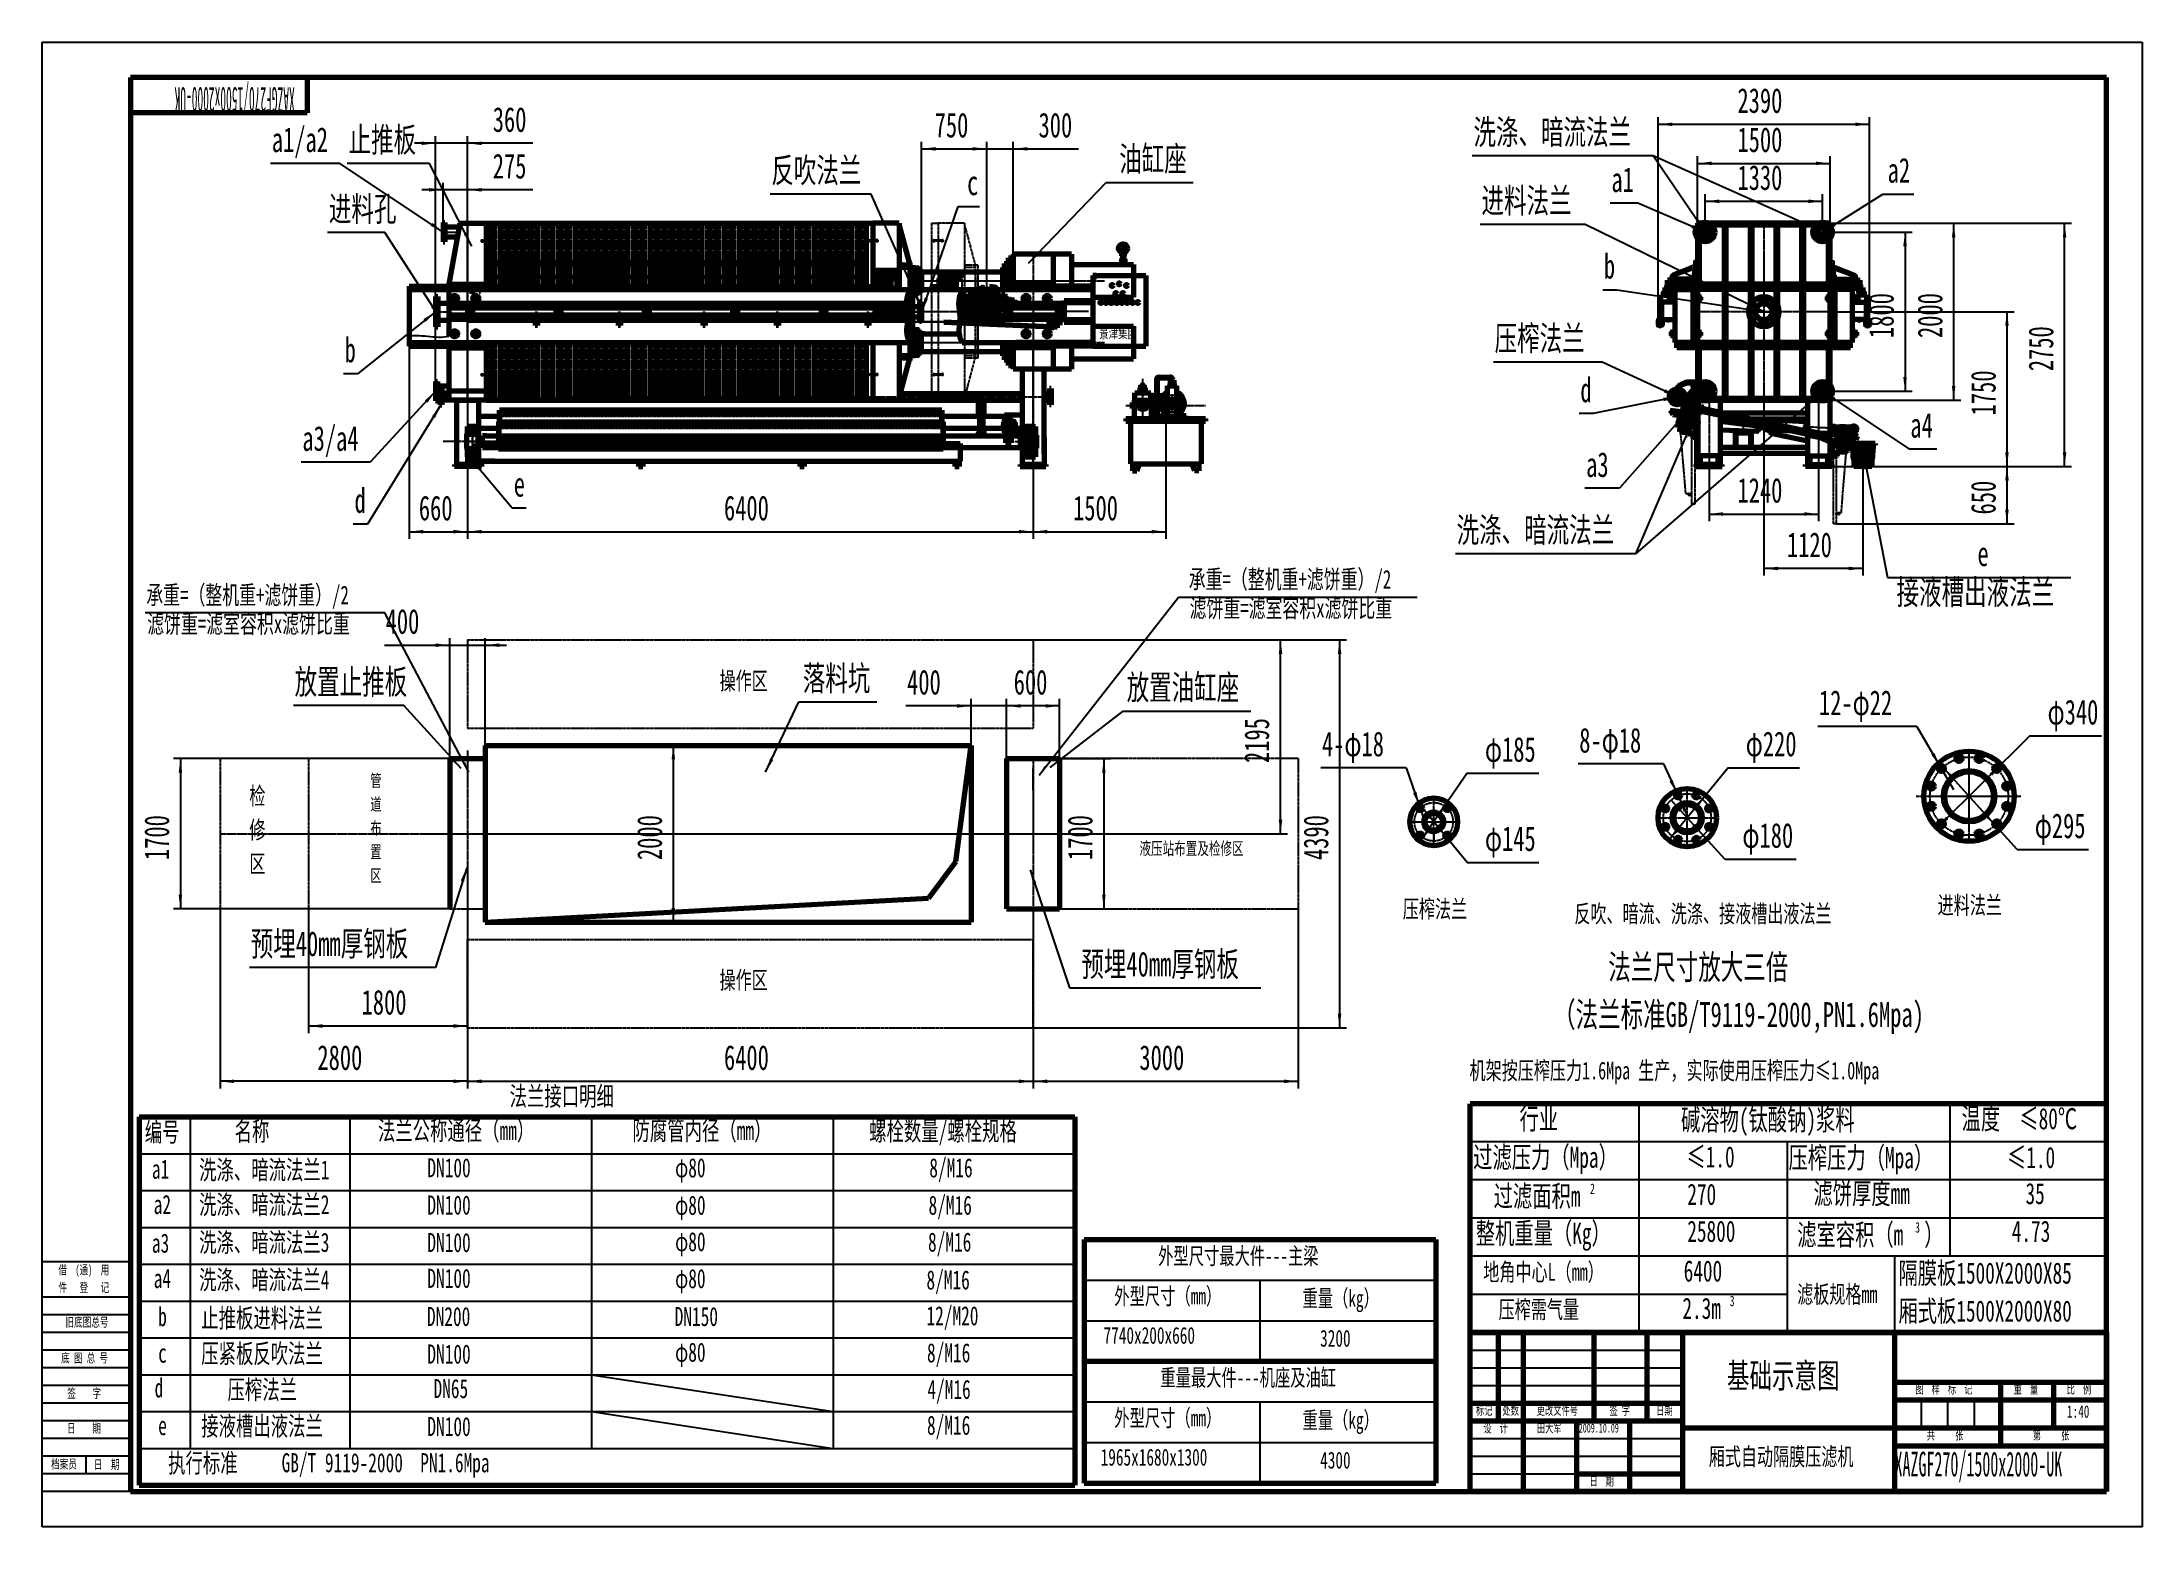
# Model space of a CAD drawing. Header units: millimetres. Extents: x -11880 to 11880, y -8400 to 8400.
import ezdxf

# ---------------------------------------------------------------- set-up
doc = ezdxf.new("R2010")
doc.units = ezdxf.units.MM
for name, pattern in [('EB_DASH', [6, 3, -3]), ('EB_DASHDOT', [39, 30, -3, 3, -3]), ('EB_DASHDOTDOT', [45, 30, -3, 3, -3, 3, -3])]:
    doc.linetypes.add(name, pattern=pattern)
for name, color, linetype, lineweight in [('CAXA0', 7, 'Continuous', 70), ('CAXA1', 1, 'EB_DASHDOT', 25), ('CAXA2', 6, 'EB_DASH', 25), ('CAXA3', 7, 'Continuous', 25), ('CAXA4', 3, 'Continuous', 25), ('CAXA5', 4, 'Continuous', 25)]:
    doc.layers.add(name, color=color, linetype=linetype, lineweight=lineweight)
doc.styles.add('TextStyle1', font='', dxfattribs={"width": 0.474385})
doc.styles.add('TextStyle2', font='', dxfattribs={"width": 0.339976})
doc.styles.add('UserTxtStyle11', font='', dxfattribs={"width": 0.667})
doc.styles.add('标准', font='', dxfattribs={"width": 0.667})
doc.styles.get('TextStyle1').set_extended_font_data('SimSun')
doc.styles.get('TextStyle2').set_extended_font_data('SimSun')
doc.styles.get('UserTxtStyle11').set_extended_font_data('FangSong_GB2312')
doc.styles.get('标准').set_extended_font_data('SimSun')
doc.dimstyles.new('标准', dxfattribs={"dimscale": 40, "dimtxt": 7, "dimasz": 4, "dimexe": 2, "dimexo": 0, "dimtad": 1, "dimdec": 1, "dimzin": 12, "dimdsep": 46, "dimtxsty": '标准', "dimcen": 0, "dimdle": 6, "dimaunit": 1, "dimazin": 2, "dimtfac": 1, "dimtdec": 3, "dimtmove": 0, "dimatfit": 3, "dimfxl": 1, "dimtolj": 1, "dimtzin": 0, "dimarcsym": 0})

msp = doc.modelspace()

# ---------------------------------------------------------------- texts
at = {"layer": 'CAXA0', "linetype": 'Continuous', "lineweight": 25, "char_height": 100, "attachment_point": 1, "style": '标准'}
for s, insert in [('\\fSimSun|b0|i0|p34;图  样  标  记', (9315.17, -6791.5)), ('\\fSimSun|b0|i0|p34;重  量', (10427.93, -6791.5)), ('\\fSimSun|b0|i0|p34;比  例', (11027.93, -6791.5)), ('\\fSimSun|b0|i0|p34;标记', (4343.62, -7031.5)), ('\\fSimSun|b0|i0|p34;处数', (4643.62, -7031.5)), ('\\fSimSun|b0|i0|p34;更改文件号', (5031.55, -7031.5)), ('\\fSimSun|b0|i0|p34;签 字', (5855.78, -7031.5)), ('\\fSimSun|b0|i0|p34;日期', (6383.62, -7031.5)), ('\\fSimSun|b0|i0|p34;设  计', (4427.93, -7231.5)), ('\\fSimSun|b0|i0|p34;共     张', (9444.4, -7311.5)), ('\\fSimSun|b0|i0|p34;第     张', (10644.4, -7311.5)), ('\\fSimSun|b0|i0|p34;日  期', (5627.93, -7831.5))]:
    msp.add_mtext(s, dxfattribs=dict(at, insert=insert))
at = {"layer": 'CAXA4', "linetype": 'Continuous', "lineweight": 25, "attachment_point": 1, "style": '标准'}
for s, insert, char_height in [('\\fSimSun|b0|i0|p34;操作区', (-4213.82, 1272.5), 200), ('\\fSimSun|b0|i0|p34;检', (-9533.91, -28.72), 200), ('\\fSimSun|b0|i0|p34;管', (-8165.57, 114.05), 140), ('\\fSimSun|b0|i0|p34;道', (-8165.57, -154.47), 140), ('\\fSimSun|b0|i0|p34;修', (-9533.91, -412.32), 200), ('\\fSimSun|b0|i0|p34;布', (-8165.57, -422.99), 140), ('\\fSimSun|b0|i0|p34;置', (-8165.57, -691.51), 140), ('\\fSimSun|b0|i0|p34;液压站布置及检修区', (536.95, -651.55), 144), ('\\fSimSun|b0|i0|p34;区', (-9533.91, -795.92), 200), ('\\fSimSun|b0|i0|p34;区', (-8165.57, -960.03), 140), ('\\fSimSun|b0|i0|p34;压榨法兰', (3516.42, -1308.33), 200), ('\\fSimSun|b0|i0|p34;反吹、暗流、洗涤、接液槽出液法兰', (5456.88, -1361.61), 200), ('\\fSimSun|b0|i0|p34;进料法兰', (9567.78, -1264.3), 200), ('\\fSimSun|b0|i0|p34;操作区', (-4213.82, -2112.75), 200), ('\\fSimSun|b0|i0|p34;机架按压榨压力1.6Mpa 生产，实际使用压榨压力≤1.0Mpa', (4271.19, -3135.93), 200), ('\\fSimSun|b0|i0|p34;法兰接口明细', (-6589.81, -3417.71), 216.1141), ('\\fSimSun|b0|i0|p34;编号', (-10717.09, -3824.08), 216.1141), ('\\fSimSun|b0|i0|p34;名称', (-9700.54, -3814.6), 216.1141), ('\\fSimSun|b0|i0|p34;法兰公称通径（mm）', (-8079.69, -3806.81), 216.1141), ('\\fSimSun|b0|i0|p34;防腐管内径（mm）', (-5199.48, -3806.81), 216.1141), ('\\fSimSun|b0|i0|p34;螺栓数量/螺栓规格', (-2521.09, -3811.87), 216.1141), ('\\fSimSun|b0|i0|p34;行业', (4837.37, -3661.24), 240), ('\\fSimSun|b0|i0|p34;碱溶物(钛酸钠)浆料', (6664.04, -3672), 240), ('\\fSimSun|b0|i0|p34;温度  ≤80℃', (9838.32, -3660.2), 240), ('\\fSimSun|b0|i0|p34;a1', (-10636.68, -4243.41), 216.1141), ('\\fSimSun|b0|i0|p34;洗涤、暗流法兰1', (-10102.66, -4251.55), 216.1141), ('\\fSimSun|b0|i0|p34;DN100', (-7519.61, -4228), 216.1141), ('\\fSimSun|b0|i0|p34;φ80', (-4716.97, -4228), 216.1141), ('\\fSimSun|b0|i0|p34;8/M16', (-1840.62, -4228.29), 216.1141), ('\\fSimSun|b0|i0|p34;过滤压力（Mpa）', (4312.78, -4096.29), 240), ('\\fSimSun|b0|i0|p34;≤1.0', (6726.69, -4092.76), 240), ('\\fSimSun|b0|i0|p34;压榨压力（Mpa）', (7880.67, -4102.08), 240), ('\\fSimSun|b0|i0|p34;≤1.0', (10353, -4099.65), 240), ('\\fSimSun|b0|i0|p34;滤饼厚度mm', (8162.51, -4505.8), 240), ('\\fSimSun|b0|i0|p34;35', (10561.99, -4507.74), 240), ('\\fSimSun|b0|i0|p34;a2', (-10616.2, -4643.24), 216.1141), ('\\fSimSun|b0|i0|p34;洗涤、暗流法兰2', (-10102.66, -4644.35), 216.1141), ('\\fSimSun|b0|i0|p34;DN100', (-7519.61, -4649.4), 216.1141), ('\\fSimSun|b0|i0|p34;φ80', (-4716.97, -4651.86), 216.1141), ('\\fSimSun|b0|i0|p34;8/M16', (-1849.42, -4651.1), 216.1141), ('\\fSimSun|b0|i0|p34;270', (6735.3, -4515.99), 240), ('\\fSimSun|b0|i0|p34;整机重量（Kg）', (4342.06, -4956.84), 240), ('\\fSimSun|b0|i0|p34;25800', (6735.3, -4934.27), 240), ('\\fSimSun|b0|i0|p34;4.73', (10406.96, -4934.27), 240), ('\\fSimSun|b0|i0|p34;a3', (-10636.68, -5080.39), 216.1141), ('\\fSimSun|b0|i0|p34;洗涤、暗流法兰3', (-10102.66, -5071.82), 216.1141), ('\\fSimSun|b0|i0|p34;DN100', (-7519.61, -5073.78), 216.1141), ('\\fSimSun|b0|i0|p34;φ80', (-4716.97, -5064.11), 216.1141), ('\\fSimSun|b0|i0|p34;8/M16', (-1855.29, -5068.05), 216.1141), ('\\fSimSun|b0|i0|p34;外型尺寸最大件---主梁', (748.41, -5238.5), 190.08), ('\\fSimSun|b0|i0|p34;洗涤、暗流法兰4', (-10102.66, -5495.43), 216.1141), ('\\fSimSun|b0|i0|p34;地角中心L（mm）', (4426.94, -5414.39), 200), ('\\fSimSun|b0|i0|p34;6400', (6694.61, -5383.42), 240), ('\\fSimSun|b0|i0|p34;隔膜板1500X2000X85', (9124, -5407.27), 240), ('\\fSimSun|b0|i0|p34;a4', (-10616.2, -5480.22), 216.1141), ('\\fSimSun|b0|i0|p34;DN100', (-7519.61, -5478.86), 216.1141), ('\\fSimSun|b0|i0|p34;φ80', (-4716.97, -5482.17), 216.1141), ('\\fSimSun|b0|i0|p34;8/M16', (-1872.91, -5496.76), 216.1141), ('\\fSimSun|b0|i0|p34;外型尺寸（mm）', (252.08, -5692.64), 190.0936), ('\\fSimSun|b0|i0|p34;重量（kg）', (2381.7, -5717.22), 190.0936), ('\\fSimSun|b0|i0|p34;滤板规格mm', (7978.37, -5666.34), 200), ('\\fSimSun|b0|i0|p34;b', (-10565.55, -5912.07), 216.1141), ('\\fSimSun|b0|i0|p34;止推板进料法兰', (-10078.42, -5927.7), 216.1141), ('\\fSimSun|b0|i0|p34;DN200', (-7524.36, -5910.55), 216.1141), ('\\fSimSun|b0|i0|p34;DN150', (-4721.72, -5910.55), 216.1141), ('\\fSimSun|b0|i0|p34;12/M20', (-1872.88, -5902.46), 216.1141), ('\\fSimSun|b0|i0|p34;压榨需气量', (4600.81, -5838.59), 200), ('\\fSimSun|b0|i0|p34;厢式板1500X2000X80', (9124, -5836.47), 240), ('\\fSimSun|b0|i0|p34;7740x200x660', (130.69, -6136.93), 190.08), ('\\fSimSun|b0|i0|p34;3200', (2581.14, -6169.79), 190.08), ('\\fSimSun|b0|i0|p34;c', (-10565.55, -6324.5), 216.1141), ('\\fSimSun|b0|i0|p34;压紧板反吹法兰', (-10078.42, -6329.61), 216.1141), ('\\fSimSun|b0|i0|p34;DN100', (-7519.61, -6335.33), 216.1141), ('\\fSimSun|b0|i0|p34;φ80', (-4716.97, -6314.14), 216.1141), ('\\fSimSun|b0|i0|p34;8/M16', (-1866.99, -6321.11), 216.1141), ('\\fSimSun|b0|i0|p34;重量最大件---机座及油缸', (773.55, -6614.95), 190.08), ('\\fSimSun|b0|i0|p34;d', (-10606.07, -6717.71), 216.1141), ('\\fSimSun|b0|i0|p34;压榨法兰', (-9781.01, -6738.13), 216.1141), ('\\fSimSun|b0|i0|p34;DN65', (-7450.35, -6725.99), 216.1141), ('\\fSimSun|b0|i0|p34;4/M16', (-1862.4, -6735.25), 216.1141), ('\\fSimSun|b0|i0|p34;接液槽出液法兰', (-10078.42, -7149.35), 216.12), ('\\fSimSun|b0|i0|p34;8/M16', (-1866.99, -7140.85), 216.1141), ('\\fSimSun|b0|i0|p34;外型尺寸（mm）', (252.08, -7071.32), 190.0936), ('\\fSimSun|b0|i0|p34;重量（kg）', (2381.7, -7095.9), 190.0936), ('\\fSimSun|b0|i0|p34;e\\P', (-10565.55, -7144.25), 216.12), ('\\fSimSun|b0|i0|p34;DN100', (-7519.61, -7155.07), 216.1141), ('\\fSimSun|b0|i0|p34;执行标准', (-10452.72, -7567.64), 216.1141), ('\\fSimSun|b0|i0|p34;GB/T 9119-2000  PN1.6Mpa', (-9169.19, -7564.74), 216.1141), ('\\fSimSun|b0|i0|p34;1965x1680x1300', (97.88, -7515.38), 190.08), ('\\fSimSun|b0|i0|p34;4300', (2581.14, -7548.47), 190.08)]:
    msp.add_mtext(s, dxfattribs=dict(at, insert=insert, char_height=char_height))
at = {"layer": 'CAXA4', "color": 3, "linetype": 'Continuous', "lineweight": 25, "char_height": 280, "attachment_point": 1, "style": '标准'}
for s, insert in [('\\fSimSun|b0|i0|p34;法兰尺寸放大三倍', (5840.33, -1925.24)), ('\\fSimSun|b0|i0|p34;（法兰标准GB/T9119-2000,PN1.6Mpa)', (5216.61, -2462.28))]:
    msp.add_mtext(s, dxfattribs=dict(at, insert=insert))

# ---------------------------------------------------------------- blocks, each defined once
blk = doc.blocks.new('*D1')
at = {"layer": 'CAXA4', "linetype": 'Continuous', "lineweight": 25}
for points in [[(9594, 209), (9496, 337), (9531, 357)], [(9627, 152), (9690, 3), (9725, 24)]]:
    blk.add_hatch(color=0, dxfattribs=at).paths.add_polyline_path(points, flags=0)
at = {"layer": 'CAXA4', "color": 0, "linetype": 'Continuous', "lineweight": 25}
for q in [(8211, 656), (9748, -56)]:
    blk.add_line((9334, 656), q, dxfattribs=at)
at = {"layer": 'CAXA4', "color": 0, "linetype": 'Continuous', "lineweight": 25, "insert": (8225, 1065), "char_height": 280, "attachment_point": 1, "style": '标准'}
blk.add_mtext('\\fSimSun|b0|i0|p34;12-φ22', dxfattribs=at)
blk = doc.blocks.new('*D2')
at = {"layer": 'CAXA4', "linetype": 'Continuous', "lineweight": 25}
for points in [[(10285, 227), (10158, 128), (10186, 100)], [(9561, -492), (9661, -365), (9689, -393)]]:
    blk.add_hatch(color=0, dxfattribs=at).paths.add_polyline_path(points, flags=0)
at = {"layer": 'CAXA4', "color": 0, "linetype": 'Continuous', "lineweight": 25}
for q in [(9561, -492), (11421, 550)]:
    blk.add_line((10611, 550), q, dxfattribs=at)
at = {"layer": 'CAXA4', "color": 0, "linetype": 'Continuous', "lineweight": 25, "insert": (10812, 959), "char_height": 280, "attachment_point": 1, "style": '标准'}
blk.add_mtext('\\fSimSun|b0|i0|p34;φ340', dxfattribs=at)
blk = doc.blocks.new('*D3')
at = {"layer": 'CAXA4', "linetype": 'Continuous', "lineweight": 25}
for points in [[(9627, 196), (9749, 91), (9720, 64)], [(10219, -462), (10127, -329), (10097, -356)]]:
    blk.add_hatch(color=0, dxfattribs=at).paths.add_polyline_path(points, flags=0)
at = {"layer": 'CAXA4', "color": 0, "linetype": 'Continuous', "lineweight": 25}
for q in [(9627, 196), (11276, -735)]:
    blk.add_line((10466, -735), q, dxfattribs=at)
at = {"layer": 'CAXA4', "color": 0, "linetype": 'Continuous', "lineweight": 25, "insert": (10667, -327), "char_height": 280, "attachment_point": 1, "style": '标准'}
blk.add_mtext('\\fSimSun|b0|i0|p34;φ295', dxfattribs=at)
blk = doc.blocks.new('CAXBLOCK0', base_point=(6813, 5744))
at = {"layer": 'CAXA0'}
for p, q in [((6813, 5732), (6813, 5757)), ((6813, 5757), (6816, 5757)), ((6813, 5745), (6813, 5745)), ((6813, 5745), (6816, 5744)), ((6813, 5743), (6816, 5743)), ((6813, 5732), (6816, 5732)), ((6816, 5732), (6816, 5757))]:
    blk.add_line(p, q, dxfattribs=at)
at = {"layer": 'CAXA1', "linetype": 'EB_DASHDOT', "lineweight": 25}
blk.add_line((6810, 5744), (6819, 5744), dxfattribs=at)
blk = doc.blocks.new('CAXBLOCK1', base_point=(8389, 5744))
at = {"layer": 'CAXA0'}
for p, q in [((8386, 5732), (8386, 5757)), ((8389, 5757), (8386, 5757)), ((8389, 5745), (8386, 5744)), ((8389, 5743), (8386, 5743)), ((8389, 5732), (8386, 5732)), ((8389, 5732), (8389, 5757)), ((8389, 5745), (8389, 5745))]:
    blk.add_line(p, q, dxfattribs=at)
at = {"layer": 'CAXA1', "linetype": 'EB_DASHDOT', "lineweight": 25}
blk.add_line((8392, 5744), (8383, 5744), dxfattribs=at)
blk = doc.blocks.new('CAXBLOCK2', base_point=(8651, 5685))
at = {"layer": 'CAXA0'}
for p, q in [((8648, 5676), (8648, 5694)), ((8651, 5694), (8648, 5694)), ((8650, 5686), (8648, 5685)), ((8651, 5684), (8648, 5683)), ((8651, 5676), (8648, 5676)), ((8651, 5686), (8650, 5686)), ((8651, 5676), (8651, 5694))]:
    blk.add_line(p, q, dxfattribs=at)
at = {"layer": 'CAXA1', "linetype": 'EB_DASHDOT', "lineweight": 25}
blk.add_line((8654, 5685), (8645, 5685), dxfattribs=at)
blk = doc.blocks.new('CAXBLOCK3', base_point=(8722, 5588))
at = {"layer": 'CAXA0'}
for p, q in [((8682, 5624), (8682, 5551)), ((8682, 5624), (8722, 5624)), ((8682, 5551), (8722, 5551)), ((8722, 5624), (8722, 5551))]:
    blk.add_line(p, q, dxfattribs=at)
blk = doc.blocks.new('CAXBLOCK4', base_point=(8772, 5467))
at = {"layer": 'CAXA0'}
for p, q in [((8770, 5468), (8772, 5467)), ((8770, 5467), (8770, 5467)), ((8770, 5467), (8772, 5467)), ((8772, 5468), (8771, 5467)), ((8772, 5467), (8771, 5467)), ((8773, 5470), (8772, 5468)), ((8772, 5470), (8772, 5468)), ((8772, 5468), (8772, 5469)), ((8772, 5469), (8773, 5469)), ((8772, 5468), (8773, 5467)), ((8772, 5467), (8772, 5468)), ((8772, 5468), (8772, 5468)), ((8772, 5468), (8772, 5467)), ((8772, 5467), (8773, 5467)), ((8772, 5467), (8772, 5467)), ((8772, 5467), (8772, 5467)), ((8772, 5467), (8772, 5467)), ((8772, 5467), (8772, 5466)), ((8772, 5467), (8772, 5467)), ((8772, 5465), (8772, 5467)), ((8773, 5465), (8772, 5467)), ((8773, 5465), (8772, 5465)), ((8773, 5468), (8773, 5469)), ((8773, 5467), (8773, 5468)), ((8773, 5468), (8774, 5467)), ((8775, 5468), (8773, 5467)), ((8773, 5467), (8773, 5467)), ((8773, 5467), (8773, 5466)), ((8773, 5467), (8773, 5467)), ((8773, 5467), (8774, 5467)), ((8775, 5467), (8773, 5467)), ((8775, 5467), (8775, 5467))]:
    blk.add_line(p, q, dxfattribs=at)
for start, end in [(90, 270), (270, 90)]:
    blk.add_arc((8772, 5467), 3.45, start, end, dxfattribs=at)
at = {"layer": 'CAXA1'}
for p, q in [((8766, 5467), (8779, 5467)), ((8772, 5461), (8772, 5474))]:
    blk.add_line(p, q, dxfattribs=at)
blk = doc.blocks.new('CAXBLOCK5', base_point=(8662, 5467))
at = {"layer": 'CAXA0'}
for p, q in [((8660, 5468), (8662, 5467)), ((8660, 5467), (8660, 5467)), ((8660, 5467), (8662, 5467)), ((8662, 5468), (8661, 5467)), ((8662, 5467), (8661, 5467)), ((8663, 5470), (8662, 5468)), ((8662, 5470), (8662, 5468)), ((8662, 5468), (8662, 5469)), ((8662, 5469), (8663, 5469)), ((8662, 5468), (8663, 5467)), ((8662, 5467), (8662, 5468)), ((8662, 5468), (8662, 5468)), ((8662, 5468), (8662, 5467)), ((8662, 5467), (8663, 5467)), ((8662, 5467), (8662, 5467)), ((8662, 5467), (8662, 5467)), ((8662, 5467), (8662, 5467)), ((8662, 5467), (8662, 5466)), ((8662, 5467), (8662, 5467)), ((8662, 5465), (8662, 5467)), ((8663, 5465), (8662, 5467)), ((8663, 5465), (8662, 5465)), ((8663, 5468), (8663, 5469)), ((8663, 5467), (8663, 5468)), ((8663, 5468), (8664, 5467)), ((8665, 5468), (8663, 5467)), ((8663, 5467), (8663, 5467)), ((8663, 5467), (8663, 5466)), ((8663, 5467), (8663, 5467)), ((8663, 5467), (8664, 5467)), ((8665, 5467), (8663, 5467)), ((8665, 5467), (8665, 5467))]:
    blk.add_line(p, q, dxfattribs=at)
for start, end in [(90, 270), (270, 90)]:
    blk.add_arc((8662, 5467), 3.45, start, end, dxfattribs=at)
at = {"layer": 'CAXA1'}
for p, q in [((8656, 5467), (8669, 5467)), ((8662, 5461), (8662, 5474))]:
    blk.add_line(p, q, dxfattribs=at)
blk = doc.blocks.new('CAXBLOCK6', base_point=(6839, 5099))
at = {"layer": 'CAXA0'}
for p, q in [((6839, 5066), (6839, 5132)), ((6839, 5132), (6844, 5132)), ((6844, 5066), (6839, 5066)), ((6844, 5132), (6844, 5066))]:
    blk.add_line(p, q, dxfattribs=at)
at = {"layer": 'CAXA1', "color": 1, "linetype": 'EB_DASHDOT', "lineweight": 25}
blk.add_line((6836, 5099), (6847, 5099), dxfattribs=at)
blk = doc.blocks.new('CAXBLOCK7', base_point=(6844, 5099))
at = {"layer": 'CAXA0'}
for p, q in [((6844, 5075), (6844, 5123)), ((6846, 5131), (6871, 5131)), ((6871, 5115), (6846, 5115)), ((6871, 5083), (6846, 5083)), ((6846, 5067), (6871, 5067)), ((6873, 5075), (6873, 5123))]:
    blk.add_line(p, q, dxfattribs=at)
for centre, radius, start, end in [((6858, 5123), 14.4, 146.5315, 213.4685), ((6898, 5099), 54, 162.9012, 197.0988), ((6858, 5075), 14.4, 146.5315, 213.4685), ((6859, 5123), 14.4, 326.5315, 33.4685), ((6819, 5099), 54, 342.9012, 17.0988), ((6859, 5075), 14.4, 326.5315, 33.4685)]:
    blk.add_arc(centre, radius, start, end, dxfattribs=at)
at = {"layer": 'CAXA1', "linetype": 'EB_DASHDOT', "lineweight": 25}
blk.add_line((6841, 5099), (6876, 5099), dxfattribs=at)
blk = doc.blocks.new('CAXBLOCK8', base_point=(6839, 5499))
at = {"layer": 'CAXA0'}
for p, q in [((6839, 5466), (6839, 5532)), ((6839, 5532), (6844, 5532)), ((6844, 5466), (6839, 5466)), ((6844, 5532), (6844, 5466))]:
    blk.add_line(p, q, dxfattribs=at)
at = {"layer": 'CAXA1', "color": 1, "linetype": 'EB_DASHDOT', "lineweight": 25}
blk.add_line((6836, 5499), (6847, 5499), dxfattribs=at)
blk = doc.blocks.new('CAXBLOCK9', base_point=(6844, 5499))
at = {"layer": 'CAXA0'}
for p, q in [((6844, 5475), (6844, 5523)), ((6846, 5531), (6871, 5531)), ((6871, 5515), (6846, 5515)), ((6871, 5483), (6846, 5483)), ((6846, 5467), (6871, 5467)), ((6873, 5475), (6873, 5523))]:
    blk.add_line(p, q, dxfattribs=at)
for centre, radius, start, end in [((6858, 5523), 14.4, 146.5315, 213.4685), ((6898, 5499), 54, 162.9012, 197.0988), ((6858, 5475), 14.4, 146.5315, 213.4685), ((6859, 5523), 14.4, 326.5315, 33.4685), ((6819, 5499), 54, 342.9012, 17.0988), ((6859, 5475), 14.4, 326.5315, 33.4685)]:
    blk.add_arc(centre, radius, start, end, dxfattribs=at)
at = {"layer": 'CAXA1', "linetype": 'EB_DASHDOT', "lineweight": 25}
blk.add_line((6841, 5499), (6876, 5499), dxfattribs=at)
blk = doc.blocks.new('CAXBLOCK10', base_point=(8604, 5099))
at = {"layer": 'CAXA0'}
for p, q in [((8604, 5066), (8604, 5132)), ((8604, 5132), (8609, 5132)), ((8609, 5066), (8604, 5066)), ((8609, 5132), (8609, 5066))]:
    blk.add_line(p, q, dxfattribs=at)
at = {"layer": 'CAXA1', "color": 1, "linetype": 'EB_DASHDOT', "lineweight": 25}
blk.add_line((8601, 5099), (8612, 5099), dxfattribs=at)
blk = doc.blocks.new('CAXBLOCK11', base_point=(8609, 5099))
at = {"layer": 'CAXA0'}
for p, q in [((8609, 5075), (8609, 5123)), ((8611, 5131), (8636, 5131)), ((8636, 5115), (8611, 5115)), ((8636, 5083), (8611, 5083)), ((8611, 5067), (8636, 5067)), ((8638, 5075), (8638, 5123))]:
    blk.add_line(p, q, dxfattribs=at)
for centre, radius, start, end in [((8623, 5123), 14.4, 146.5315, 213.4685), ((8663, 5099), 54, 162.9012, 197.0988), ((8623, 5075), 14.4, 146.5315, 213.4685), ((8624, 5123), 14.4, 326.5315, 33.4685), ((8584, 5099), 54, 342.9012, 17.0988), ((8624, 5075), 14.4, 326.5315, 33.4685)]:
    blk.add_arc(centre, radius, start, end, dxfattribs=at)
at = {"layer": 'CAXA1', "linetype": 'EB_DASHDOT', "lineweight": 25}
blk.add_line((8606, 5099), (8641, 5099), dxfattribs=at)
blk = doc.blocks.new('CAXBLOCK12', base_point=(8364, 5099))
at = {"layer": 'CAXA0'}
for p, q in [((8359, 5132), (8359, 5066)), ((8364, 5132), (8359, 5132)), ((8359, 5066), (8364, 5066)), ((8364, 5066), (8364, 5132))]:
    blk.add_line(p, q, dxfattribs=at)
at = {"layer": 'CAXA1', "color": 1, "linetype": 'EB_DASHDOT', "lineweight": 25}
blk.add_line((8367, 5099), (8356, 5099), dxfattribs=at)
blk = doc.blocks.new('CAXBLOCK13', base_point=(8359, 5099))
at = {"layer": 'CAXA0'}
for p, q in [((8329, 5075), (8329, 5123)), ((8356, 5131), (8332, 5131)), ((8332, 5115), (8356, 5115)), ((8332, 5083), (8356, 5083)), ((8356, 5067), (8332, 5067)), ((8359, 5075), (8359, 5123))]:
    blk.add_line(p, q, dxfattribs=at)
for centre, radius, start, end in [((8344, 5123), 14.4, 146.5315, 213.4685), ((8383, 5099), 54, 162.9012, 197.0988), ((8344, 5075), 14.4, 146.5315, 213.4685), ((8344, 5123), 14.4, 326.5315, 33.4685), ((8305, 5099), 54, 342.9012, 17.0988), ((8344, 5075), 14.4, 326.5315, 33.4685)]:
    blk.add_arc(centre, radius, start, end, dxfattribs=at)
at = {"layer": 'CAXA1', "linetype": 'EB_DASHDOT', "lineweight": 25}
blk.add_line((8361, 5099), (8326, 5099), dxfattribs=at)
blk = doc.blocks.new('CAXBLOCK14', base_point=(8364, 5499))
at = {"layer": 'CAXA0'}
for p, q in [((8359, 5532), (8359, 5466)), ((8364, 5532), (8359, 5532)), ((8359, 5466), (8364, 5466)), ((8364, 5466), (8364, 5532))]:
    blk.add_line(p, q, dxfattribs=at)
at = {"layer": 'CAXA1', "color": 1, "linetype": 'EB_DASHDOT', "lineweight": 25}
blk.add_line((8367, 5499), (8356, 5499), dxfattribs=at)
blk = doc.blocks.new('CAXBLOCK15', base_point=(8359, 5499))
at = {"layer": 'CAXA0'}
for p, q in [((8329, 5475), (8329, 5523)), ((8356, 5531), (8332, 5531)), ((8332, 5515), (8356, 5515)), ((8332, 5483), (8356, 5483)), ((8356, 5467), (8332, 5467)), ((8359, 5475), (8359, 5523))]:
    blk.add_line(p, q, dxfattribs=at)
for centre, radius, start, end in [((8344, 5523), 14.4, 146.5315, 213.4685), ((8383, 5499), 54, 162.9012, 197.0988), ((8344, 5475), 14.4, 146.5315, 213.4685), ((8344, 5523), 14.4, 326.5315, 33.4685), ((8305, 5499), 54, 342.9012, 17.0988), ((8344, 5475), 14.4, 326.5315, 33.4685)]:
    blk.add_arc(centre, radius, start, end, dxfattribs=at)
at = {"layer": 'CAXA1', "linetype": 'EB_DASHDOT', "lineweight": 25}
blk.add_line((8361, 5499), (8326, 5499), dxfattribs=at)
blk = doc.blocks.new('CAXBLOCK16', base_point=(6480, 5588))
at = {"layer": 'CAXA0'}
for p, q in [((6480, 5624), (6480, 5551)), ((6520, 5624), (6480, 5624)), ((6520, 5551), (6480, 5551)), ((6520, 5624), (6520, 5551))]:
    blk.add_line(p, q, dxfattribs=at)
blk = doc.blocks.new('CAXBLOCK17', base_point=(6430, 5467))
at = {"layer": 'CAXA0'}
for p, q in [((6428, 5468), (6430, 5467)), ((6428, 5467), (6428, 5467)), ((6428, 5467), (6430, 5467)), ((6430, 5468), (6429, 5467)), ((6430, 5467), (6429, 5467)), ((6430, 5470), (6430, 5468)), ((6431, 5470), (6430, 5468)), ((6430, 5468), (6430, 5469)), ((6431, 5468), (6430, 5469)), ((6430, 5469), (6430, 5469)), ((6430, 5468), (6430, 5467)), ((6431, 5467), (6430, 5468)), ((6430, 5468), (6430, 5468)), ((6430, 5467), (6430, 5468)), ((6431, 5468), (6430, 5467)), ((6430, 5467), (6430, 5467)), ((6430, 5467), (6430, 5467)), ((6430, 5467), (6430, 5467)), ((6430, 5467), (6431, 5467)), ((6431, 5467), (6430, 5466)), ((6430, 5467), (6431, 5467)), ((6430, 5467), (6430, 5466)), ((6430, 5467), (6430, 5467)), ((6431, 5465), (6430, 5467)), ((6430, 5465), (6430, 5467)), ((6430, 5465), (6430, 5465)), ((6431, 5468), (6432, 5467)), ((6433, 5468), (6431, 5467)), ((6431, 5467), (6431, 5467)), ((6431, 5467), (6432, 5467)), ((6433, 5467), (6431, 5467)), ((6432, 5467), (6432, 5467))]:
    blk.add_line(p, q, dxfattribs=at)
for start, end in [(90, 270), (270, 90)]:
    blk.add_arc((6430, 5467), 3.45, start, end, dxfattribs=at)
at = {"layer": 'CAXA1'}
for p, q in [((6437, 5467), (6424, 5467)), ((6430, 5461), (6430, 5474))]:
    blk.add_line(p, q, dxfattribs=at)
blk = doc.blocks.new('CAXBLOCK18', base_point=(6540, 5467))
at = {"layer": 'CAXA0'}
for p, q in [((6538, 5468), (6540, 5467)), ((6538, 5467), (6538, 5467)), ((6538, 5467), (6540, 5467)), ((6540, 5468), (6539, 5467)), ((6540, 5467), (6539, 5467)), ((6540, 5470), (6540, 5468)), ((6541, 5470), (6540, 5468)), ((6540, 5468), (6540, 5469)), ((6541, 5468), (6540, 5469)), ((6540, 5469), (6540, 5469)), ((6540, 5468), (6540, 5467)), ((6541, 5467), (6540, 5468)), ((6540, 5468), (6540, 5468)), ((6540, 5467), (6540, 5468)), ((6541, 5468), (6540, 5467)), ((6540, 5467), (6540, 5467)), ((6540, 5467), (6540, 5467)), ((6540, 5467), (6540, 5467)), ((6540, 5467), (6541, 5467)), ((6541, 5467), (6540, 5466)), ((6540, 5467), (6541, 5467)), ((6540, 5467), (6540, 5466)), ((6540, 5467), (6540, 5467)), ((6541, 5465), (6540, 5467)), ((6540, 5465), (6540, 5467)), ((6540, 5465), (6540, 5465)), ((6541, 5468), (6542, 5467)), ((6543, 5468), (6541, 5467)), ((6541, 5467), (6541, 5467)), ((6541, 5467), (6542, 5467)), ((6543, 5467), (6541, 5467)), ((6542, 5467), (6542, 5467))]:
    blk.add_line(p, q, dxfattribs=at)
for start, end in [(90, 270), (270, 90)]:
    blk.add_arc((6540, 5467), 3.45, start, end, dxfattribs=at)
at = {"layer": 'CAXA1'}
for p, q in [((6547, 5467), (6534, 5467)), ((6540, 5461), (6540, 5474))]:
    blk.add_line(p, q, dxfattribs=at)
blk = doc.blocks.new('CAXBLOCK19', base_point=(6599, 5099))
at = {"layer": 'CAXA0'}
for p, q in [((6594, 5132), (6594, 5066)), ((6599, 5132), (6594, 5132)), ((6594, 5066), (6599, 5066)), ((6599, 5066), (6599, 5132))]:
    blk.add_line(p, q, dxfattribs=at)
at = {"layer": 'CAXA1', "color": 1, "linetype": 'EB_DASHDOT', "lineweight": 25}
blk.add_line((6602, 5099), (6591, 5099), dxfattribs=at)
blk = doc.blocks.new('CAXBLOCK20', base_point=(6594, 5099))
at = {"layer": 'CAXA0'}
for p, q in [((6564, 5075), (6564, 5123)), ((6591, 5131), (6567, 5131)), ((6567, 5115), (6591, 5115)), ((6567, 5083), (6591, 5083)), ((6591, 5067), (6567, 5067)), ((6594, 5075), (6594, 5123))]:
    blk.add_line(p, q, dxfattribs=at)
for centre, radius, start, end in [((6579, 5123), 14.4, 146.5315, 213.4685), ((6618, 5099), 54, 162.9012, 197.0988), ((6579, 5075), 14.4, 146.5315, 213.4685), ((6579, 5123), 14.4, 326.5315, 33.4685), ((6540, 5099), 54, 342.9012, 17.0988), ((6579, 5075), 14.4, 326.5315, 33.4685)]:
    blk.add_arc(centre, radius, start, end, dxfattribs=at)
at = {"layer": 'CAXA1', "linetype": 'EB_DASHDOT', "lineweight": 25}
blk.add_line((6596, 5099), (6561, 5099), dxfattribs=at)
blk = doc.blocks.new('CAXBLOCK21', base_point=(6552, 5685))
at = {"layer": 'CAXA0'}
for p, q in [((6552, 5676), (6552, 5694)), ((6552, 5694), (6555, 5694)), ((6552, 5686), (6552, 5686)), ((6552, 5686), (6555, 5685)), ((6552, 5684), (6555, 5683)), ((6552, 5676), (6555, 5676)), ((6555, 5676), (6555, 5694))]:
    blk.add_line(p, q, dxfattribs=at)
at = {"layer": 'CAXA1', "linetype": 'EB_DASHDOT', "lineweight": 25}
blk.add_line((6549, 5685), (6558, 5685), dxfattribs=at)
blk = doc.blocks.new('CAXBLOCK22', base_point=(8389, 5744))
at = {"layer": 'CAXA0'}
for p, q in [((8386, 5732), (8386, 5757)), ((8389, 5757), (8386, 5757)), ((8389, 5745), (8386, 5744)), ((8389, 5743), (8386, 5743)), ((8389, 5732), (8386, 5732)), ((8389, 5732), (8389, 5757)), ((8389, 5745), (8389, 5745))]:
    blk.add_line(p, q, dxfattribs=at)
at = {"layer": 'CAXA1', "linetype": 'EB_DASHDOT', "lineweight": 25}
blk.add_line((8392, 5744), (8383, 5744), dxfattribs=at)
blk = doc.blocks.new('CAXBLOCK23', base_point=(8651, 5685))
at = {"layer": 'CAXA0'}
for p, q in [((8648, 5676), (8648, 5694)), ((8651, 5694), (8648, 5694)), ((8650, 5686), (8648, 5685)), ((8651, 5684), (8648, 5683)), ((8651, 5676), (8648, 5676)), ((8651, 5686), (8650, 5686)), ((8651, 5676), (8651, 5694))]:
    blk.add_line(p, q, dxfattribs=at)
at = {"layer": 'CAXA1', "linetype": 'EB_DASHDOT', "lineweight": 25}
blk.add_line((8654, 5685), (8645, 5685), dxfattribs=at)
blk = doc.blocks.new('CAXBLOCK24', base_point=(6825, 4545))
at = {"layer": 'CAXA0'}
for p, q in [((6825, 4555), (6825, 4535)), ((6826, 4558), (6837, 4558)), ((6837, 4551), (6826, 4551)), ((6837, 4538), (6826, 4538)), ((6826, 4532), (6837, 4532)), ((6838, 4555), (6838, 4535))]:
    blk.add_line(p, q, dxfattribs=at)
for centre, radius, start, end in [((6831, 4555), 6.09, 147.7965, 212.2035), ((6848, 4545), 22.9, 163.5739, 196.4261), ((6831, 4535), 6.09, 147.7965, 212.2035), ((6832, 4555), 6.09, 327.7965, 32.2035), ((6815, 4545), 22.9, 343.5739, 16.4261), ((6832, 4535), 6.09, 327.7965, 32.2035)]:
    blk.add_arc(centre, radius, start, end, dxfattribs=at)
at = {"layer": 'CAXA1', "linetype": 'EB_DASHDOT', "lineweight": 25}
blk.add_line((6823, 4545), (6840, 4545), dxfattribs=at)
blk = doc.blocks.new('CAXBLOCK26')
at = {"layer": 'CAXA0', "color": 0, "linetype": 'Continuous', "lineweight": 25}
for p, q in [((6811, 4313), (6809, 4315)), ((6809, 4311), (6809, 4311))]:
    blk.add_line(p, q, dxfattribs=at)
blk = doc.blocks.new('CAXBLOCK27')
at = {"layer": 'CAXA0', "color": 0, "linetype": 'Continuous', "lineweight": 25}
for p, q in [((6811, 4292), (6809, 4294)), ((6811, 4296), (6810, 4297))]:
    blk.add_line(p, q, dxfattribs=at)
blk = doc.blocks.new('CAXBLOCK28')
at = {"layer": 'CAXA0', "color": 0, "linetype": 'Continuous', "lineweight": 25}
for p, q in [((6814, 4408), (6811, 4411)), ((6814, 4403), (6811, 4406)), ((6814, 4399), (6811, 4402)), ((6814, 4395), (6811, 4398)), ((6814, 4391), (6811, 4394)), ((6811, 4394), (6811, 4394)), ((6814, 4386), (6811, 4389)), ((6814, 4382), (6811, 4385)), ((6814, 4378), (6811, 4381)), ((6814, 4374), (6811, 4377)), ((6815, 4411), (6812, 4414)), ((6819, 4374), (6816, 4377)), ((6820, 4411), (6817, 4414)), ((6821, 4375), (6820, 4377)), ((6821, 4413), (6821, 4414)), ((6824, 4411), (6821, 4413)), ((6823, 4374), (6821, 4375)), ((6827, 4374), (6824, 4377)), ((6828, 4411), (6825, 4414)), ((6831, 4408), (6828, 4411)), ((6831, 4403), (6828, 4406)), ((6831, 4399), (6828, 4402)), ((6831, 4395), (6828, 4398)), ((6831, 4391), (6828, 4394)), ((6831, 4386), (6828, 4389)), ((6831, 4382), (6828, 4385)), ((6831, 4378), (6828, 4381)), ((6831, 4374), (6828, 4377)), ((6831, 4412), (6829, 4414))]:
    blk.add_line(p, q, dxfattribs=at)
blk = doc.blocks.new('CAXBLOCK29', base_point=(6809, 4504))
at = {"layer": 'CAXA0'}
for p, q in [((6802, 4515), (6809, 4515)), ((6809, 4494), (6809, 4515)), ((6801, 4496), (6801, 4512)), ((6802, 4509), (6809, 4509)), ((6802, 4499), (6809, 4499)), ((6802, 4494), (6809, 4494)), ((6809, 4498), (6809, 4510)), ((6809, 4510), (6849, 4510)), ((6809, 4498), (6849, 4498)), ((6814, 4498), (6814, 4510)), ((6849, 4498), (6849, 4510))]:
    blk.add_line(p, q, dxfattribs=at)
for centre, radius, start, end in [((6806, 4512), 4.79, 147.1328, 212.8672), ((6819, 4504), 18, 163.2213, 196.7787), ((6806, 4496), 4.79, 147.1328, 212.8672)]:
    blk.add_arc(centre, radius, start, end, dxfattribs=at)
at = {"layer": 'CAXA1', "linetype": 'EB_DASHDOT', "lineweight": 25}
blk.add_line((6798, 4504), (6852, 4504), dxfattribs=at)
at = {"layer": 'CAXA3'}
for p, q in [((6809, 4510), (6814, 4509)), ((6809, 4498), (6814, 4499)), ((6814, 4509), (6849, 4509)), ((6814, 4499), (6849, 4499))]:
    blk.add_line(p, q, dxfattribs=at)
blk = doc.blocks.new('CAXBLOCK31')
at = {"layer": 'CAXA0', "color": 0, "linetype": 'Continuous', "lineweight": 25}
blk.add_line((6811, 4512), (6809, 4515), dxfattribs=at)
blk = doc.blocks.new('CAXBLOCK32')
at = {"layer": 'CAXA0', "color": 0, "linetype": 'Continuous', "lineweight": 25}
for p, q in [((6811, 4495), (6809, 4497)), ((6810, 4492), (6809, 4494))]:
    blk.add_line(p, q, dxfattribs=at)
blk = doc.blocks.new('CAXBLOCK30', base_point=(6809, 4504))
at = {"layer": 'CAXA0'}
for p, q in [((6811, 4516), (6809, 4516)), ((6809, 4516), (6809, 4492)), ((6811, 4492), (6811, 4516)), ((6811, 4511), (6809, 4511)), ((6809, 4497), (6811, 4497)), ((6809, 4492), (6811, 4492))]:
    blk.add_line(p, q, dxfattribs=at)
at = {"layer": 'CAXA1', "color": 1, "linetype": 'EB_DASHDOT', "lineweight": 25}
blk.add_line((6806, 4504), (6814, 4504), dxfattribs=at)
at = {"layer": 'CAXA5'}
for name in ['CAXBLOCK31', 'CAXBLOCK32']:
    blk.add_blockref(name, (0, 0), dxfattribs=at)
blk = doc.blocks.new('CAXBLOCK33')
at = {"layer": 'CAXA0', "color": 0, "linetype": 'Continuous', "lineweight": 25}
for p, q in [((6814, 4522), (6811, 4525)), ((6814, 4518), (6811, 4521)), ((6814, 4514), (6811, 4517)), ((6814, 4526), (6814, 4527)), ((6831, 4522), (6828, 4525)), ((6831, 4518), (6828, 4521)), ((6831, 4514), (6828, 4517)), ((6831, 4526), (6831, 4527)), ((6812, 4511), (6811, 4512)), ((6814, 4492), (6811, 4495)), ((6814, 4488), (6811, 4491)), ((6814, 4484), (6811, 4487)), ((6814, 4480), (6811, 4483)), ((6814, 4475), (6811, 4478)), ((6814, 4471), (6811, 4474)), ((6814, 4467), (6811, 4470)), ((6814, 4463), (6811, 4466)), ((6814, 4458), (6811, 4461)), ((6814, 4454), (6811, 4457)), ((6814, 4450), (6811, 4453)), ((6812, 4448), (6811, 4449)), ((6814, 4497), (6814, 4497)), ((6829, 4511), (6828, 4512)), ((6831, 4492), (6828, 4495)), ((6831, 4488), (6828, 4491)), ((6831, 4484), (6828, 4487)), ((6831, 4480), (6828, 4483)), ((6831, 4475), (6828, 4478)), ((6831, 4471), (6828, 4474)), ((6831, 4467), (6828, 4470)), ((6831, 4463), (6828, 4466)), ((6831, 4458), (6828, 4461)), ((6831, 4454), (6828, 4457)), ((6831, 4451), (6828, 4453)), ((6831, 4497), (6831, 4497))]:
    blk.add_line(p, q, dxfattribs=at)
blk = doc.blocks.new('CAXBLOCK25', base_point=(6811, 4349))
at = {"layer": 'CAXA0'}
for p, q in [((6811, 4279), (6811, 4529)), ((6811, 4529), (6831, 4529)), ((6831, 4529), (6831, 4279)), ((6831, 4529), (6851, 4529)), ((6851, 4529), (6851, 4279)), ((6561, 4349), (6561, 4329)), ((6561, 4349), (6811, 4349)), ((6811, 4329), (6561, 4329)), ((6701, 4349), (6811, 4479)), ((6727, 4349), (6811, 4448)), ((6811, 4374), (6811, 4414)), ((6811, 4414), (6831, 4414)), ((6831, 4374), (6811, 4374)), ((6831, 4279), (6811, 4279)), ((6814, 4377), (6814, 4411)), ((6814, 4411), (6828, 4411)), ((6828, 4377), (6814, 4377)), ((6828, 4411), (6828, 4377)), ((6831, 4414), (6831, 4374)), ((6831, 4355), (6831, 4340)), ((6831, 4340), (6831, 4355)), ((6846, 4340), (6831, 4340)), ((6846, 4340), (6831, 4340)), ((6831, 4340), (6846, 4340)), ((6846, 4340), (6831, 4340)), ((6831, 4340), (6846, 4340)), ((6831, 4279), (6851, 4279)), ((6846, 4340), (6836, 4340))]:
    blk.add_line(p, q, dxfattribs=at)
at = {"layer": 'CAXA0', "linetype": 'Continuous', "lineweight": 70}
for p, q in [((6811, 4527), (6811, 4282)), ((6814, 4529), (6814, 4510)), ((6828, 4529), (6828, 4510)), ((6828, 4527), (6828, 4510)), ((6828, 4527), (6828, 4510)), ((6801, 4296), (6801, 4312)), ((6802, 4315), (6809, 4315)), ((6802, 4309), (6809, 4309)), ((6802, 4299), (6809, 4299)), ((6802, 4294), (6809, 4294)), ((6811, 4316), (6809, 4316)), ((6809, 4316), (6809, 4292)), ((6809, 4294), (6809, 4315)), ((6811, 4311), (6809, 4311)), ((6809, 4298), (6809, 4310)), ((6809, 4297), (6811, 4297)), ((6809, 4292), (6811, 4292)), ((6814, 4511), (6811, 4511)), ((6814, 4497), (6811, 4497)), ((6811, 4292), (6811, 4316)), ((6814, 4498), (6814, 4448)), ((6831, 4511), (6828, 4511)), ((6828, 4498), (6828, 4450)), ((6828, 4498), (6828, 4450)), ((6828, 4498), (6828, 4450)), ((6831, 4497), (6828, 4497)), ((6831, 4340), (6831, 4355))]:
    blk.add_line(p, q, dxfattribs=at)
for centre, radius, start, end in [((6806, 4312), 4.79, 147.1328, 212.8672), ((6819, 4304), 18, 163.2213, 196.7787), ((6806, 4296), 4.79, 147.1328, 212.8672)]:
    blk.add_arc(centre, radius, start, end, dxfattribs=at)
at = {"layer": 'CAXA1', "linetype": 'EB_DASHDOT', "lineweight": 25}
for p, q in [((6821, 4532), (6821, 4276)), ((6553, 4339), (6814, 4339)), ((6576, 4359), (6576, 4319)), ((6669, 4361), (6669, 4316)), ((6712, 4347), (6813, 4466)), ((6808, 4504), (6834, 4504)), ((6834, 4394), (6808, 4394)), ((6834, 4304), (6808, 4304)), ((6831, 4394), (6811, 4394)), ((6821, 4371), (6821, 4417)), ((6821, 4374), (6821, 4414))]:
    blk.add_line(p, q, dxfattribs=at)
at = {"layer": 'CAXA1', "color": 1, "linetype": 'EB_DASHDOT', "lineweight": 25}
for p, q in [((6870, 4304), (6789, 4304)), ((6806, 4304), (6814, 4304))]:
    blk.add_line(p, q, dxfattribs=at)
at = {"layer": 'CAXA2', "linetype": 'EB_DASH', "lineweight": 25}
for p, q in [((6811, 4510), (6831, 4510)), ((6811, 4498), (6831, 4498)), ((6831, 4310), (6811, 4310)), ((6831, 4298), (6811, 4298))]:
    blk.add_line(p, q, dxfattribs=at)
at = {"layer": 'CAXA3', "linetype": 'Continuous', "lineweight": 25}
blk.add_open_spline([(6811, 4448), (6818, 4448), (6825, 4449), (6831, 4451)], degree=3, dxfattribs=at)
at = {"layer": 'CAXA0', "linetype": 'Continuous', "lineweight": 70}
for name in ['CAXBLOCK29', 'CAXBLOCK30']:
    blk.add_blockref(name, (6809, 4504), dxfattribs=at)
at = {"layer": 'CAXA5', "linetype": 'Continuous', "lineweight": 70}
for name in ['CAXBLOCK33', 'CAXBLOCK26', 'CAXBLOCK27']:
    blk.add_blockref(name, (0, 0), dxfattribs=at)
at = {"layer": 'CAXA5'}
blk.add_blockref('CAXBLOCK28', (0, 0), dxfattribs=at)
blk = doc.blocks.new('CAXBLOCK34', base_point=(6622, 4387))
at = {"layer": 'CAXA0'}
for centre, radius in [((6622, 4387), 90), ((6571, 4438), 9), ((6571, 4335), 9), ((6622, 4387), 37.5), ((6622, 4387), 32.5), ((6674, 4438), 9), ((6674, 4335), 9)]:
    blk.add_circle(centre, radius, dxfattribs=at)
at = {"layer": 'CAXA1', "linetype": 'EB_DASHDOT', "lineweight": 25}
for p, q in [((6529, 4387), (6715, 4387)), ((6622, 4294), (6622, 4480)), ((6622, 4363), (6622, 4314))]:
    blk.add_line(p, q, dxfattribs=at)
blk.add_circle((6622, 4387), 72.5, dxfattribs=at)
blk = doc.blocks.new('CAXBLOCK35', base_point=(8266, 6249))
at = {"layer": 'CAXA0', "linetype": 'Continuous', "lineweight": 70}
for centre, radius in [((8266, 6249), 110), ((8183, 6284), 9), ((8183, 6215), 9), ((8266, 6249), 57), ((8266, 6249), 50), ((8232, 6332), 9), ((8301, 6332), 9), ((8349, 6284), 9), ((8349, 6215), 9), ((8232, 6166), 9), ((8301, 6166), 9)]:
    blk.add_circle(centre, radius, dxfattribs=at)
at = {"layer": 'CAXA1', "linetype": 'EB_DASHDOT', "lineweight": 25}
for p, q in [((8153, 6249), (8379, 6249)), ((8266, 6362), (8266, 6136))]:
    blk.add_line(p, q, dxfattribs=at)
blk.add_circle((8266, 6249), 90, dxfattribs=at)
blk = doc.blocks.new('CAXBLOCK36', base_point=(6936, 6249))
at = {"layer": 'CAXA0', "linetype": 'Continuous', "lineweight": 70}
for centre, radius in [((6936, 6249), 110), ((6853, 6284), 9), ((6853, 6215), 9), ((6936, 6249), 57), ((6936, 6249), 50), ((6902, 6332), 9), ((6971, 6332), 9), ((7019, 6284), 9), ((7019, 6215), 9), ((6902, 6166), 9), ((6971, 6166), 9)]:
    blk.add_circle(centre, radius, dxfattribs=at)
at = {"layer": 'CAXA1', "linetype": 'EB_DASHDOT', "lineweight": 25}
for p, q in [((6823, 6249), (7049, 6249)), ((6936, 6362), (6936, 6136))]:
    blk.add_line(p, q, dxfattribs=at)
blk.add_circle((6936, 6249), 90, dxfattribs=at)
blk = doc.blocks.new('CAXBLOCK37', base_point=(6936, 4449))
at = {"layer": 'CAXA0', "linetype": 'Continuous', "lineweight": 70}
for centre, radius in [((6936, 4449), 110), ((6902, 4532), 9), ((6971, 4532), 9), ((6853, 4484), 9), ((6853, 4415), 9), ((6936, 4449), 57), ((6936, 4449), 50), ((6902, 4366), 9), ((6971, 4366), 9), ((7019, 4484), 9), ((7019, 4415), 9)]:
    blk.add_circle(centre, radius, dxfattribs=at)
at = {"layer": 'CAXA1', "linetype": 'EB_DASHDOT', "lineweight": 25}
for p, q in [((6936, 4336), (6936, 4562)), ((6823, 4449), (7049, 4449))]:
    blk.add_line(p, q, dxfattribs=at)
blk.add_circle((6936, 4449), 90, dxfattribs=at)
blk = doc.blocks.new('CAXBLOCK38', base_point=(8266, 4449))
at = {"layer": 'CAXA0', "linetype": 'Continuous', "lineweight": 70}
for centre, radius in [((8266, 4449), 110), ((8232, 4532), 9), ((8301, 4532), 9), ((8183, 4484), 9), ((8183, 4415), 9), ((8266, 4449), 57), ((8266, 4449), 50), ((8232, 4366), 9), ((8301, 4366), 9), ((8349, 4484), 9), ((8349, 4415), 9)]:
    blk.add_circle(centre, radius, dxfattribs=at)
at = {"layer": 'CAXA1', "linetype": 'EB_DASHDOT', "lineweight": 25}
for p, q in [((8266, 4336), (8266, 4562)), ((8153, 4449), (8379, 4449))]:
    blk.add_line(p, q, dxfattribs=at)
blk.add_circle((8266, 4449), 90, dxfattribs=at)
blk = doc.blocks.new('*D43')
at = {"layer": 'CAXA4', "linetype": 'Continuous', "lineweight": 25}
blk.add_hatch(color=0, dxfattribs=at).paths.add_polyline_path([(6936, 6249), (6863, 6393), (6830, 6370)], flags=0)
at = {"layer": 'CAXA4', "color": 0, "linetype": 'Continuous', "lineweight": 25}
for p, q in [((6348, 7112), (4302, 7112)), ((6936, 6249), (6348, 7112))]:
    blk.add_line(p, q, dxfattribs=at)
at = {"layer": 'CAXA4', "color": 0, "linetype": 'Continuous', "lineweight": 25, "insert": (4316, 7521), "char_height": 280, "attachment_point": 1, "style": '标准'}
blk.add_mtext('\\fSimSun|b0|i0|p34;洗涤、暗流法兰', dxfattribs=at)
blk = doc.blocks.new('*D44')
at = {"layer": 'CAXA4', "linetype": 'Continuous', "lineweight": 25}
blk.add_hatch(color=0, dxfattribs=at).paths.add_polyline_path([(7601, 5349), (7466, 5437), (7449, 5401)], flags=0)
at = {"layer": 'CAXA4', "color": 0, "linetype": 'Continuous', "lineweight": 25}
for p, q in [((5581, 6337), (4393, 6337)), ((7601, 5349), (5581, 6337))]:
    blk.add_line(p, q, dxfattribs=at)
at = {"layer": 'CAXA4', "color": 0, "linetype": 'Continuous', "lineweight": 25, "insert": (4407, 6746), "char_height": 280, "attachment_point": 1, "style": '标准'}
blk.add_mtext('\\fSimSun|b0|i0|p34;进料法兰', dxfattribs=at)
blk = doc.blocks.new('*D45')
at = {"layer": 'CAXA4', "linetype": 'Continuous', "lineweight": 25}
blk.add_hatch(color=0, dxfattribs=at).paths.add_polyline_path([(6622, 4387), (6486, 4472), (6469, 4436)], flags=0)
at = {"layer": 'CAXA4', "color": 0, "linetype": 'Continuous', "lineweight": 25}
for p, q in [((5773, 4779), (4541, 4779)), ((6622, 4387), (5773, 4779))]:
    blk.add_line(p, q, dxfattribs=at)
at = {"layer": 'CAXA4', "color": 0, "linetype": 'Continuous', "lineweight": 25, "insert": (4555, 5188), "char_height": 280, "attachment_point": 1, "style": '标准'}
blk.add_mtext('\\fSimSun|b0|i0|p34;压榨法兰', dxfattribs=at)
blk = doc.blocks.new('CAXBLOCK39', base_point=(8249, 4431))
at = {"layer": 'CAXA0', "linetype": 'Continuous', "lineweight": 25}
blk.add_hatch(color=0, dxfattribs=at).paths.add_polyline_path([(8249, 4431), (8115, 4341), (8141, 4311)], flags=0)
at = {"layer": 'CAXA0', "color": 0, "linetype": 'Continuous', "lineweight": 25}
blk.add_line((8249, 4431), (6148, 2611), dxfattribs=at)
blk = doc.blocks.new('CAXBLOCK40', base_point=(8239, 6268))
at = {"layer": 'CAXA0', "linetype": 'Continuous', "lineweight": 25}
blk.add_hatch(color=0, dxfattribs=at).paths.add_polyline_path([(8239, 6268), (8101, 6351), (8085, 6315)], flags=0)
at = {"layer": 'CAXA0', "color": 0, "linetype": 'Continuous', "lineweight": 25}
blk.add_line((8239, 6268), (6348, 7112), dxfattribs=at)
blk = doc.blocks.new('CAXBLOCK41')
at = {"layer": 'CAXA4', "attachment_point": 1, "style": '标准'}
for s, insert, char_height in [('\\fSimSun|b0|i0|p34;过滤面积m', (4544, -4536), 240), ('\\fSimSun|b0|i0|p34;2', (5635, -4513), 120)]:
    blk.add_mtext(s, dxfattribs=dict(at, insert=insert, char_height=char_height))
blk = doc.blocks.new('CAXBLOCK42')
at = {"layer": 'CAXA4', "attachment_point": 1, "style": '标准'}
for s, insert, char_height in [('\\fSimSun|b0|i0|p34;滤室容积（m', (7979, -4973), 240), ('\\fSimSun|b0|i0|p34;3', (9313, -4950), 120), ('\\fSimSun|b0|i0|p34;）', (9416, -4973), 240)]:
    blk.add_mtext(s, dxfattribs=dict(at, insert=insert, char_height=char_height))
blk = doc.blocks.new('*D50')
at = {"layer": 'CAXA4', "linetype": 'Continuous', "lineweight": 25}
for points in [[(9749, 6349), (9729, 6189), (9769, 6189)], [(9749, 4349), (9729, 4509), (9769, 4509)]]:
    blk.add_hatch(color=0, dxfattribs=at).paths.add_polyline_path(points, flags=0)
at = {"layer": 'CAXA4', "color": 0, "linetype": 'Continuous', "lineweight": 25}
for p, q in [((6851, 6349), (9829, 6349)), ((9749, 6349), (9749, 4349)), ((6851, 4349), (9829, 4349))]:
    blk.add_line(p, q, dxfattribs=at)
at = {"layer": 'CAXA4', "color": 0, "linetype": 'Continuous', "lineweight": 25, "insert": (9341, 5051), "char_height": 280, "attachment_point": 1, "rotation": 90, "style": '标准'}
blk.add_mtext('\\fSimSun|b0|i0|p34;2000', dxfattribs=at)
blk = doc.blocks.new('*D51')
at = {"layer": 'CAXA4', "linetype": 'Continuous', "lineweight": 25}
for points in [[(9199, 6249), (9179, 6089), (9219, 6089)], [(9199, 4449), (9179, 4609), (9219, 4609)]]:
    blk.add_hatch(color=0, dxfattribs=at).paths.add_polyline_path(points, flags=0)
at = {"layer": 'CAXA4', "color": 0, "linetype": 'Continuous', "lineweight": 25}
for p, q in [((8379, 6249), (9279, 6249)), ((9199, 6249), (9199, 4449)), ((8379, 4449), (9279, 4449))]:
    blk.add_line(p, q, dxfattribs=at)
at = {"layer": 'CAXA4', "color": 0, "linetype": 'Continuous', "lineweight": 25, "insert": (8790, 5051), "char_height": 280, "attachment_point": 1, "rotation": 90, "style": '标准'}
blk.add_mtext('\\fSimSun|b0|i0|p34;1800', dxfattribs=at)
blk = doc.blocks.new('*D52')
at = {"layer": 'CAXA4', "linetype": 'Continuous', "lineweight": 25}
blk.add_hatch(color=0, dxfattribs=at).paths.add_polyline_path([(6936, 6249), (6797, 6331), (6781, 6294)], flags=0)
at = {"layer": 'CAXA4', "color": 0, "linetype": 'Continuous', "lineweight": 25}
for p, q in [((6177, 6575), (5863, 6575)), ((6936, 6249), (6177, 6575))]:
    blk.add_line(p, q, dxfattribs=at)
at = {"layer": 'CAXA4', "color": 0, "linetype": 'Continuous', "lineweight": 25, "insert": (5877, 6983), "char_height": 280, "attachment_point": 1, "style": '标准'}
blk.add_mtext('\\fSimSun|b0|i0|p34;a1', dxfattribs=at)
blk = doc.blocks.new('*D53')
at = {"layer": 'CAXA4', "linetype": 'Continuous', "lineweight": 25}
blk.add_hatch(color=0, dxfattribs=at).paths.add_polyline_path([(8266, 4449), (8388, 4344), (8410, 4377)], flags=0)
at = {"layer": 'CAXA4', "color": 0, "linetype": 'Continuous', "lineweight": 25}
for p, q in [((8266, 4449), (9242, 3797)), ((9242, 3797), (9557, 3797))]:
    blk.add_line(p, q, dxfattribs=at)
at = {"layer": 'CAXA4', "color": 0, "linetype": 'Continuous', "lineweight": 25, "insert": (9259, 4205), "char_height": 280, "attachment_point": 1, "style": '标准'}
blk.add_mtext('\\fSimSun|b0|i0|p34;a4', dxfattribs=at)
blk = doc.blocks.new('*D54')
at = {"layer": 'CAXA4', "linetype": 'Continuous', "lineweight": 25}
blk.add_hatch(color=0, dxfattribs=at).paths.add_polyline_path([(7599, 5349), (7444, 5392), (7438, 5353)], flags=0)
at = {"layer": 'CAXA4', "color": 0, "linetype": 'Continuous', "lineweight": 25}
for p, q in [((5937, 5594), (5778, 5594)), ((7599, 5349), (5937, 5594))]:
    blk.add_line(p, q, dxfattribs=at)
at = {"layer": 'CAXA4', "color": 0, "linetype": 'Continuous', "lineweight": 25, "insert": (5792, 6003), "char_height": 280, "attachment_point": 1, "style": '标准'}
blk.add_mtext('\\fSimSun|b0|i0|p34;b', dxfattribs=at)
blk = doc.blocks.new('*D55')
at = {"layer": 'CAXA4', "linetype": 'Continuous', "lineweight": 25}
blk.add_hatch(color=0, dxfattribs=at).paths.add_polyline_path([(6622, 4387), (6462, 4375), (6470, 4336)], flags=0)
at = {"layer": 'CAXA4', "color": 0, "linetype": 'Continuous', "lineweight": 25}
for p, q in [((6622, 4387), (5670, 4196)), ((5670, 4196), (5511, 4196))]:
    blk.add_line(p, q, dxfattribs=at)
at = {"layer": 'CAXA4', "color": 0, "linetype": 'Continuous', "lineweight": 25, "insert": (5525, 4605), "char_height": 280, "attachment_point": 1, "style": '标准'}
blk.add_mtext('\\fSimSun|b0|i0|p34;d', dxfattribs=at)
blk = doc.blocks.new('*D56')
at = {"layer": 'CAXA4', "linetype": 'Continuous', "lineweight": 25}
for points in [[(6936, 6598), (7096, 6578), (7096, 6618)], [(8266, 6598), (8106, 6578), (8106, 6618)]]:
    blk.add_hatch(color=0, dxfattribs=at).paths.add_polyline_path(points, flags=0)
at = {"layer": 'CAXA4', "color": 0, "linetype": 'Continuous', "lineweight": 25}
for p, q in [((6936, 6362), (6936, 6678)), ((8266, 6362), (8266, 6678)), ((6936, 6598), (8266, 6598))]:
    blk.add_line(p, q, dxfattribs=at)
at = {"layer": 'CAXA4', "color": 0, "linetype": 'Continuous', "lineweight": 25, "insert": (7303, 7006), "char_height": 280, "attachment_point": 1, "style": '标准'}
blk.add_mtext('\\fSimSun|b0|i0|p34;1330', dxfattribs=at)
blk = doc.blocks.new('*D57')
at = {"layer": 'CAXA4', "linetype": 'Continuous', "lineweight": 25}
for points in [[(6851, 7027), (7011, 7007), (7011, 7047)], [(8351, 7027), (8191, 7007), (8191, 7047)]]:
    blk.add_hatch(color=0, dxfattribs=at).paths.add_polyline_path(points, flags=0)
at = {"layer": 'CAXA4', "color": 0, "linetype": 'Continuous', "lineweight": 25}
for p, q in [((6851, 6349), (6851, 7107)), ((6851, 7027), (8351, 7027)), ((8351, 6349), (8351, 7107))]:
    blk.add_line(p, q, dxfattribs=at)
at = {"layer": 'CAXA4', "color": 0, "linetype": 'Continuous', "lineweight": 25, "insert": (7303, 7435), "char_height": 280, "attachment_point": 1, "style": '标准'}
blk.add_mtext('\\fSimSun|b0|i0|p34;1500', dxfattribs=at)
blk = doc.blocks.new('*D58')
at = {"layer": 'CAXA4', "linetype": 'Continuous', "lineweight": 25}
for points in [[(6406, 7469), (6566, 7449), (6566, 7489)], [(8796, 7469), (8636, 7449), (8636, 7489)]]:
    blk.add_hatch(color=0, dxfattribs=at).paths.add_polyline_path(points, flags=0)
at = {"layer": 'CAXA4', "color": 0, "linetype": 'Continuous', "lineweight": 25}
for p, q in [((6406, 5197), (6406, 7549)), ((6406, 7469), (8796, 7469)), ((8796, 5250), (8796, 7549))]:
    blk.add_line(p, q, dxfattribs=at)
at = {"layer": 'CAXA4', "color": 0, "linetype": 'Continuous', "lineweight": 25, "insert": (7303, 7878), "char_height": 280, "attachment_point": 1, "style": '标准'}
blk.add_mtext('\\fSimSun|b0|i0|p34;2390', dxfattribs=at)
blk = doc.blocks.new('*D59')
at = {"layer": 'CAXA4', "linetype": 'Continuous', "lineweight": 25}
blk.add_hatch(color=0, dxfattribs=at).paths.add_polyline_path([(8266, 6249), (8412, 6318), (8391, 6352)], flags=0)
at = {"layer": 'CAXA4', "color": 0, "linetype": 'Continuous', "lineweight": 25}
for p, q in [((8266, 6249), (8946, 6680)), ((8946, 6680), (9300, 6680))]:
    blk.add_line(p, q, dxfattribs=at)
at = {"layer": 'CAXA4', "color": 0, "linetype": 'Continuous', "lineweight": 25, "insert": (9002, 7089), "char_height": 280, "attachment_point": 1, "style": '标准'}
blk.add_mtext('\\fSimSun|b0|i0|p34;a2', dxfattribs=at)
blk = doc.blocks.new('CAXBLOCK43', base_point=(-7211, 5499))
at = {"layer": 'CAXA0'}
for radius in [33, 19.5]:
    blk.add_circle((-7211, 5499), radius, dxfattribs=at)
at = {"layer": 'CAXA1', "color": 1, "linetype": 'EB_DASHDOT', "lineweight": 25}
for p, q in [((-7249, 5499), (-7173, 5499)), ((-7211, 5461), (-7211, 5537))]:
    blk.add_line(p, q, dxfattribs=at)
blk = doc.blocks.new('CAXBLOCK44', base_point=(-7211, 5499))
at = {"layer": 'CAXA0'}
for p, q in [((-7243, 5499), (-7227, 5527)), ((-7243, 5499), (-7227, 5472)), ((-7195, 5527), (-7227, 5527)), ((-7195, 5472), (-7227, 5472)), ((-7179, 5499), (-7195, 5527)), ((-7179, 5499), (-7195, 5472))]:
    blk.add_line(p, q, dxfattribs=at)
for radius in [27.5, 15.3]:
    blk.add_circle((-7211, 5499), radius, dxfattribs=at)
at = {"layer": 'CAXA1', "linetype": 'EB_DASHDOT', "lineweight": 25}
for p, q in [((-7246, 5499), (-7176, 5499)), ((-7211, 5530), (-7211, 5469))]:
    blk.add_line(p, q, dxfattribs=at)
at = {"layer": 'CAXA3'}
blk.add_arc((-7211, 5499), 18, 260, 90, dxfattribs=at)
blk = doc.blocks.new('CAXBLOCK45', base_point=(-6971, 5499))
at = {"layer": 'CAXA0'}
for radius in [33, 19.5]:
    blk.add_circle((-6971, 5499), radius, dxfattribs=at)
at = {"layer": 'CAXA1', "color": 1, "linetype": 'EB_DASHDOT', "lineweight": 25}
for p, q in [((-7009, 5499), (-6933, 5499)), ((-6971, 5461), (-6971, 5537))]:
    blk.add_line(p, q, dxfattribs=at)
blk = doc.blocks.new('CAXBLOCK46', base_point=(-6971, 5499))
at = {"layer": 'CAXA0'}
for p, q in [((-7003, 5499), (-6987, 5527)), ((-7003, 5499), (-6987, 5472)), ((-6955, 5527), (-6987, 5527)), ((-6955, 5472), (-6987, 5472)), ((-6939, 5499), (-6955, 5527)), ((-6939, 5499), (-6955, 5472))]:
    blk.add_line(p, q, dxfattribs=at)
for radius in [27.5, 15.3]:
    blk.add_circle((-6971, 5499), radius, dxfattribs=at)
at = {"layer": 'CAXA1', "linetype": 'EB_DASHDOT', "lineweight": 25}
for p, q in [((-7006, 5499), (-6936, 5499)), ((-6971, 5530), (-6971, 5469))]:
    blk.add_line(p, q, dxfattribs=at)
at = {"layer": 'CAXA3'}
blk.add_arc((-6971, 5499), 18, 260, 90, dxfattribs=at)
blk = doc.blocks.new('CAXBLOCK47', base_point=(-7211, 5099))
at = {"layer": 'CAXA0'}
for radius in [33, 19.5]:
    blk.add_circle((-7211, 5099), radius, dxfattribs=at)
at = {"layer": 'CAXA1', "color": 1, "linetype": 'EB_DASHDOT', "lineweight": 25}
for p, q in [((-7249, 5099), (-7173, 5099)), ((-7211, 5061), (-7211, 5137))]:
    blk.add_line(p, q, dxfattribs=at)
blk = doc.blocks.new('CAXBLOCK48', base_point=(-7211, 5099))
at = {"layer": 'CAXA0'}
for p, q in [((-7243, 5099), (-7227, 5127)), ((-7243, 5099), (-7227, 5072)), ((-7195, 5127), (-7227, 5127)), ((-7195, 5072), (-7227, 5072)), ((-7179, 5099), (-7195, 5127)), ((-7179, 5099), (-7195, 5072))]:
    blk.add_line(p, q, dxfattribs=at)
for radius in [27.5, 15.3]:
    blk.add_circle((-7211, 5099), radius, dxfattribs=at)
at = {"layer": 'CAXA1', "linetype": 'EB_DASHDOT', "lineweight": 25}
for p, q in [((-7246, 5099), (-7176, 5099)), ((-7211, 5130), (-7211, 5069))]:
    blk.add_line(p, q, dxfattribs=at)
at = {"layer": 'CAXA3'}
blk.add_arc((-7211, 5099), 18, 260, 90, dxfattribs=at)
blk = doc.blocks.new('CAXBLOCK49', base_point=(-6971, 5099))
at = {"layer": 'CAXA0'}
for radius in [33, 19.5]:
    blk.add_circle((-6971, 5099), radius, dxfattribs=at)
at = {"layer": 'CAXA1', "color": 1, "linetype": 'EB_DASHDOT', "lineweight": 25}
for p, q in [((-7009, 5099), (-6933, 5099)), ((-6971, 5061), (-6971, 5137))]:
    blk.add_line(p, q, dxfattribs=at)
blk = doc.blocks.new('CAXBLOCK50', base_point=(-6971, 5099))
at = {"layer": 'CAXA0'}
for p, q in [((-7003, 5099), (-6987, 5127)), ((-7003, 5099), (-6987, 5072)), ((-6955, 5127), (-6987, 5127)), ((-6955, 5072), (-6987, 5072)), ((-6939, 5099), (-6955, 5127)), ((-6939, 5099), (-6955, 5072))]:
    blk.add_line(p, q, dxfattribs=at)
for radius in [27.5, 15.3]:
    blk.add_circle((-6971, 5099), radius, dxfattribs=at)
at = {"layer": 'CAXA1', "linetype": 'EB_DASHDOT', "lineweight": 25}
for p, q in [((-7006, 5099), (-6936, 5099)), ((-6971, 5130), (-6971, 5069))]:
    blk.add_line(p, q, dxfattribs=at)
at = {"layer": 'CAXA3'}
blk.add_arc((-6971, 5099), 18, 260, 90, dxfattribs=at)
blk = doc.blocks.new('CAXBLOCK52', base_point=(-6956, 5619))
at = {"layer": 'CAXA0', "linetype": 'Continuous', "lineweight": 70}
for p, q in [((-7015, 5641), (-6917, 5641)), ((-7015, 5641), (-7015, 5551)), ((-7015, 5551), (-7005, 5551)), ((-7005, 5551), (-7005, 5641)), ((-7005, 5606), (-6932, 5606)), ((-7005, 5601), (-6932, 5601)), ((-6986, 5629), (-6986, 5619)), ((-6976, 5629), (-6976, 5619)), ((-6956, 5629), (-6956, 5619)), ((-6946, 5629), (-6946, 5619)), ((-6932, 5579), (-6932, 5641)), ((-6917, 5579), (-6932, 5579)), ((-6917, 5641), (-6917, 5579))]:
    blk.add_line(p, q, dxfattribs=at)
at = {"layer": 'CAXA0', "linetype": 'EB_DASH', "lineweight": 25}
blk.add_line((-6922, 5579), (-6922, 5641), dxfattribs=at)
at = {"layer": 'CAXA0', "linetype": 'Continuous', "lineweight": 70}
for centre, start, end in [((-6981, 5629), 0, 180), ((-6981, 5619), 180, 0), ((-6951, 5629), 0, 180), ((-6951, 5619), 180, 0)]:
    blk.add_arc(centre, 5, start, end, dxfattribs=at)
at = {"layer": 'CAXA1', "linetype": 'EB_DASHDOT', "lineweight": 25}
for p, q in [((-6981, 5637), (-6981, 5611)), ((-6951, 5637), (-6951, 5611))]:
    blk.add_line(p, q, dxfattribs=at)
blk = doc.blocks.new('CAXBLOCK53', base_point=(-6981, 5624))
at = {"layer": 'CAXA0'}
for p, q in [((-6985, 5624), (-6983, 5627)), ((-6985, 5624), (-6983, 5621)), ((-6983, 5627), (-6980, 5627)), ((-6983, 5621), (-6980, 5621)), ((-6978, 5624), (-6980, 5627)), ((-6978, 5624), (-6980, 5627)), ((-6978, 5624), (-6980, 5621))]:
    blk.add_line(p, q, dxfattribs=at)
blk.add_circle((-6981, 5624), 3.46, dxfattribs=at)
for start, end in [(0, 180), (180, 0)]:
    blk.add_arc((-6981, 5624), 6.37, start, end, dxfattribs=at)
at = {"layer": 'CAXA1', "linetype": 'EB_DASHDOT', "lineweight": 25}
for p, q in [((-6991, 5624), (-6972, 5624)), ((-6981, 5615), (-6981, 5633))]:
    blk.add_line(p, q, dxfattribs=at)
blk = doc.blocks.new('CAXBLOCK54', base_point=(-6951, 5624))
at = {"layer": 'CAXA0'}
for p, q in [((-6955, 5624), (-6953, 5627)), ((-6955, 5624), (-6953, 5621)), ((-6953, 5627), (-6950, 5627)), ((-6953, 5621), (-6950, 5621)), ((-6948, 5624), (-6950, 5627)), ((-6948, 5624), (-6950, 5627)), ((-6948, 5624), (-6950, 5621))]:
    blk.add_line(p, q, dxfattribs=at)
blk.add_circle((-6951, 5624), 3.46, dxfattribs=at)
for start, end in [(0, 180), (180, 0)]:
    blk.add_arc((-6951, 5624), 6.37, start, end, dxfattribs=at)
at = {"layer": 'CAXA1', "linetype": 'EB_DASHDOT', "lineweight": 25}
for p, q in [((-6961, 5624), (-6942, 5624)), ((-6951, 5615), (-6951, 5633))]:
    blk.add_line(p, q, dxfattribs=at)
blk = doc.blocks.new('CAXBLOCK51', base_point=(-6951, 5637))
at = {"layer": 'CAXA3', "linetype": 'Continuous', "lineweight": 70}
for name, p in [('CAXBLOCK52', (-6956, 5619)), ('CAXBLOCK53', (-6981, 5624)), ('CAXBLOCK54', (-6951, 5624))]:
    blk.add_blockref(name, p, dxfattribs=at)
blk = doc.blocks.new('CAXBLOCK55', base_point=(-6781, 5599))
at = {"layer": 'CAXA0', "linetype": 'Continuous', "lineweight": 70}
for p, q in [((-6856, 6349), (-6781, 6349)), ((-6856, 6349), (-6856, 5599)), ((-6781, 6349), (-6781, 5599)), ((-6856, 5599), (-6781, 5599))]:
    blk.add_line(p, q, dxfattribs=at)
at = {"layer": 'CAXA1', "linetype": 'EB_DASHDOT', "lineweight": 25}
blk.add_line((-6819, 6349), (-6819, 5596), dxfattribs=at)
at = {"layer": 'CAXA2', "color": 6, "linetype": 'Continuous', "lineweight": 25}
for p, q in [((-6849, 5921), (-6849, 5599)), ((-6789, 5921), (-6849, 5921)), ((-6844, 5872), (-6844, 5611)), ((-6844, 5872), (-6794, 5872)), ((-6828, 5891), (-6823, 5900)), ((-6828, 5891), (-6823, 5883)), ((-6828, 5741), (-6823, 5750)), ((-6828, 5741), (-6823, 5733)), ((-6823, 5900), (-6814, 5900)), ((-6823, 5883), (-6814, 5883)), ((-6823, 5750), (-6814, 5750)), ((-6823, 5733), (-6814, 5733)), ((-6819, 5873), (-6819, 5909)), ((-6819, 5723), (-6819, 5759)), ((-6809, 5891), (-6814, 5900)), ((-6809, 5891), (-6814, 5900)), ((-6809, 5891), (-6814, 5883)), ((-6809, 5741), (-6814, 5750)), ((-6809, 5741), (-6814, 5750)), ((-6809, 5741), (-6814, 5733)), ((-6794, 5872), (-6794, 5611)), ((-6789, 5599), (-6789, 5921)), ((-6837, 5611), (-6844, 5611)), ((-6837, 5651), (-6837, 5601)), ((-6801, 5651), (-6837, 5651)), ((-6801, 5601), (-6837, 5601)), ((-6801, 5651), (-6801, 5601)), ((-6794, 5611), (-6801, 5611))]:
    blk.add_line(p, q, dxfattribs=at)
at = {"layer": 'CAXA2', "color": 6, "linetype": 'EB_DASHDOT', "lineweight": 25}
for p, q in [((-6839, 5891), (-6797, 5891)), ((-6839, 5741), (-6797, 5741)), ((-6819, 5926), (-6819, 5597))]:
    blk.add_line(p, q, dxfattribs=at)
at = {"layer": 'CAXA2', "color": 6, "linetype": 'Continuous', "lineweight": 25}
for centre, radius in [((-6819, 5891), 18), ((-6819, 5741), 18), ((-6819, 5741), 18), ((-6819, 5891), 10.5), ((-6819, 5741), 10.5), ((-6819, 5741), 10.5), ((-6819, 5891), 9.81), ((-6819, 5741), 9.81)]:
    blk.add_circle(centre, radius, dxfattribs=at)
for centre, start, end in [((-6819, 5891), 0, 180), ((-6819, 5891), 180, 0), ((-6819, 5741), 0, 180), ((-6819, 5741), 180, 0)]:
    blk.add_arc(centre, 14.8, start, end, dxfattribs=at)
blk = doc.blocks.new('*D73')
at = {"layer": 'CAXA4', "linetype": 'Continuous', "lineweight": 25}
blk.add_hatch(color=0, dxfattribs=at).paths.add_polyline_path([(-7374, 5274), (-7444, 5419), (-7477, 5397)], flags=0)
at = {"layer": 'CAXA4', "color": 0, "linetype": 'Continuous', "lineweight": 25}
for p, q in [((-8000, 6243), (-8648, 6243)), ((-7374, 5274), (-8000, 6243))]:
    blk.add_line(p, q, dxfattribs=at)
at = {"layer": 'CAXA4', "color": 0, "linetype": 'Continuous', "lineweight": 25, "insert": (-8634, 6652), "char_height": 280, "attachment_point": 1, "style": '标准'}
blk.add_mtext('\\fSimSun|b0|i0|p34;进料孔', dxfattribs=at)
blk = doc.blocks.new('CAXBLOCK56', base_point=(-6737, 5599))
at = {"layer": 'CAXA2', "color": 6, "linetype": 'Continuous', "lineweight": 25}
for p, q in [((-6767, 5919), (-6767, 5597)), ((-6707, 5919), (-6767, 5919)), ((-6762, 5870), (-6762, 5609)), ((-6762, 5870), (-6712, 5870)), ((-6746, 5889), (-6741, 5898)), ((-6746, 5889), (-6741, 5881)), ((-6746, 5739), (-6741, 5748)), ((-6746, 5739), (-6741, 5731)), ((-6741, 5898), (-6732, 5898)), ((-6741, 5881), (-6732, 5881)), ((-6741, 5748), (-6732, 5748)), ((-6741, 5731), (-6732, 5731)), ((-6737, 5871), (-6737, 5907)), ((-6737, 5721), (-6737, 5757)), ((-6727, 5889), (-6732, 5898)), ((-6727, 5889), (-6732, 5898)), ((-6727, 5889), (-6732, 5881)), ((-6727, 5739), (-6732, 5748)), ((-6727, 5739), (-6732, 5748)), ((-6727, 5739), (-6732, 5731)), ((-6712, 5870), (-6712, 5609)), ((-6707, 5597), (-6707, 5919)), ((-6755, 5609), (-6762, 5609)), ((-6755, 5649), (-6755, 5599)), ((-6719, 5649), (-6755, 5649)), ((-6719, 5599), (-6755, 5599)), ((-6719, 5649), (-6719, 5599)), ((-6712, 5609), (-6719, 5609))]:
    blk.add_line(p, q, dxfattribs=at)
at = {"layer": 'CAXA2', "color": 6, "linetype": 'EB_DASHDOT', "lineweight": 25}
for p, q in [((-6757, 5889), (-6715, 5889)), ((-6757, 5739), (-6715, 5739)), ((-6737, 5924), (-6737, 5595))]:
    blk.add_line(p, q, dxfattribs=at)
at = {"layer": 'CAXA2', "color": 6, "linetype": 'Continuous', "lineweight": 25}
for centre, radius in [((-6737, 5889), 18), ((-6737, 5739), 18), ((-6737, 5739), 18), ((-6737, 5889), 10.5), ((-6737, 5739), 10.5), ((-6737, 5739), 10.5), ((-6737, 5889), 9.81), ((-6737, 5739), 9.81)]:
    blk.add_circle(centre, radius, dxfattribs=at)
for centre, start, end in [((-6737, 5889), 0, 180), ((-6737, 5889), 180, 0), ((-6737, 5739), 0, 180), ((-6737, 5739), 180, 0)]:
    blk.add_arc(centre, 14.8, start, end, dxfattribs=at)
blk = doc.blocks.new('CAXBLOCK57', base_point=(-6652, 5599))
at = {"layer": 'CAXA2', "color": 6, "linetype": 'Continuous', "lineweight": 25}
for p, q in [((-6682, 5919), (-6682, 5597)), ((-6622, 5919), (-6682, 5919)), ((-6677, 5870), (-6677, 5609)), ((-6677, 5870), (-6627, 5870)), ((-6662, 5889), (-6657, 5898)), ((-6662, 5889), (-6657, 5881)), ((-6662, 5739), (-6657, 5748)), ((-6662, 5739), (-6657, 5731)), ((-6657, 5898), (-6647, 5898)), ((-6657, 5881), (-6647, 5881)), ((-6657, 5748), (-6647, 5748)), ((-6657, 5731), (-6647, 5731)), ((-6652, 5871), (-6652, 5907)), ((-6652, 5721), (-6652, 5757)), ((-6642, 5889), (-6647, 5898)), ((-6642, 5889), (-6647, 5898)), ((-6642, 5889), (-6647, 5881)), ((-6642, 5739), (-6647, 5748)), ((-6642, 5739), (-6647, 5748)), ((-6642, 5739), (-6647, 5731)), ((-6627, 5870), (-6627, 5609)), ((-6622, 5597), (-6622, 5919)), ((-6670, 5609), (-6677, 5609)), ((-6670, 5649), (-6670, 5599)), ((-6634, 5649), (-6670, 5649)), ((-6634, 5599), (-6670, 5599)), ((-6634, 5649), (-6634, 5599)), ((-6627, 5609), (-6634, 5609))]:
    blk.add_line(p, q, dxfattribs=at)
at = {"layer": 'CAXA2', "color": 6, "linetype": 'EB_DASHDOT', "lineweight": 25}
for p, q in [((-6673, 5889), (-6631, 5889)), ((-6673, 5739), (-6631, 5739)), ((-6652, 5924), (-6652, 5595))]:
    blk.add_line(p, q, dxfattribs=at)
at = {"layer": 'CAXA2', "color": 6, "linetype": 'Continuous', "lineweight": 25}
for centre, radius in [((-6652, 5889), 18), ((-6652, 5739), 18), ((-6652, 5739), 18), ((-6652, 5889), 10.5), ((-6652, 5739), 10.5), ((-6652, 5739), 10.5), ((-6652, 5889), 9.81), ((-6652, 5739), 9.81)]:
    blk.add_circle(centre, radius, dxfattribs=at)
for centre, start, end in [((-6652, 5889), 0, 180), ((-6652, 5889), 180, 0), ((-6652, 5739), 0, 180), ((-6652, 5739), 180, 0)]:
    blk.add_arc(centre, 14.8, start, end, dxfattribs=at)
blk = doc.blocks.new('CAXBLOCK58', base_point=(-6568, 5599))
at = {"layer": 'CAXA2', "color": 6, "linetype": 'Continuous', "lineweight": 25}
for p, q in [((-6598, 5919), (-6598, 5597)), ((-6538, 5919), (-6598, 5919)), ((-6593, 5870), (-6593, 5609)), ((-6593, 5870), (-6543, 5870)), ((-6577, 5889), (-6572, 5898)), ((-6577, 5889), (-6572, 5881)), ((-6577, 5739), (-6572, 5748)), ((-6577, 5739), (-6572, 5731)), ((-6572, 5898), (-6563, 5898)), ((-6572, 5881), (-6563, 5881)), ((-6572, 5748), (-6563, 5748)), ((-6572, 5731), (-6563, 5731)), ((-6568, 5871), (-6568, 5907)), ((-6568, 5721), (-6568, 5757)), ((-6558, 5889), (-6563, 5898)), ((-6558, 5889), (-6563, 5898)), ((-6558, 5889), (-6563, 5881)), ((-6558, 5739), (-6563, 5748)), ((-6558, 5739), (-6563, 5748)), ((-6558, 5739), (-6563, 5731)), ((-6543, 5870), (-6543, 5609)), ((-6538, 5597), (-6538, 5919)), ((-6586, 5609), (-6593, 5609)), ((-6586, 5649), (-6586, 5599)), ((-6550, 5649), (-6586, 5649)), ((-6550, 5599), (-6586, 5599)), ((-6550, 5649), (-6550, 5599)), ((-6543, 5609), (-6550, 5609))]:
    blk.add_line(p, q, dxfattribs=at)
at = {"layer": 'CAXA2', "color": 6, "linetype": 'EB_DASHDOT', "lineweight": 25}
for p, q in [((-6588, 5889), (-6546, 5889)), ((-6588, 5739), (-6546, 5739)), ((-6568, 5924), (-6568, 5595))]:
    blk.add_line(p, q, dxfattribs=at)
at = {"layer": 'CAXA2', "color": 6, "linetype": 'Continuous', "lineweight": 25}
for centre, radius in [((-6568, 5889), 18), ((-6568, 5739), 18), ((-6568, 5739), 18), ((-6568, 5889), 10.5), ((-6568, 5739), 10.5), ((-6568, 5739), 10.5), ((-6568, 5889), 9.81), ((-6568, 5739), 9.81)]:
    blk.add_circle(centre, radius, dxfattribs=at)
for centre, start, end in [((-6568, 5889), 0, 180), ((-6568, 5889), 180, 0), ((-6568, 5739), 0, 180), ((-6568, 5739), 180, 0)]:
    blk.add_arc(centre, 14.8, start, end, dxfattribs=at)
blk = doc.blocks.new('CAXBLOCK59', base_point=(-6483, 5599))
at = {"layer": 'CAXA2', "color": 6, "linetype": 'Continuous', "lineweight": 25}
for p, q in [((-6513, 5919), (-6513, 5597)), ((-6453, 5919), (-6513, 5919)), ((-6508, 5870), (-6508, 5609)), ((-6508, 5870), (-6458, 5870)), ((-6493, 5889), (-6488, 5898)), ((-6493, 5889), (-6488, 5881)), ((-6493, 5739), (-6488, 5748)), ((-6493, 5739), (-6488, 5731)), ((-6488, 5898), (-6478, 5898)), ((-6488, 5881), (-6478, 5881)), ((-6488, 5748), (-6478, 5748)), ((-6488, 5731), (-6478, 5731)), ((-6483, 5871), (-6483, 5907)), ((-6483, 5721), (-6483, 5757)), ((-6473, 5889), (-6478, 5898)), ((-6473, 5889), (-6478, 5898)), ((-6473, 5889), (-6478, 5881)), ((-6473, 5739), (-6478, 5748)), ((-6473, 5739), (-6478, 5748)), ((-6473, 5739), (-6478, 5731)), ((-6458, 5870), (-6458, 5609)), ((-6453, 5597), (-6453, 5919)), ((-6501, 5609), (-6508, 5609)), ((-6501, 5649), (-6501, 5599)), ((-6465, 5649), (-6501, 5649)), ((-6465, 5599), (-6501, 5599)), ((-6465, 5649), (-6465, 5599)), ((-6458, 5609), (-6465, 5609))]:
    blk.add_line(p, q, dxfattribs=at)
at = {"layer": 'CAXA2', "color": 6, "linetype": 'EB_DASHDOT', "lineweight": 25}
for p, q in [((-6504, 5889), (-6462, 5889)), ((-6504, 5739), (-6462, 5739)), ((-6483, 5924), (-6483, 5595))]:
    blk.add_line(p, q, dxfattribs=at)
at = {"layer": 'CAXA2', "color": 6, "linetype": 'Continuous', "lineweight": 25}
for centre, radius in [((-6483, 5889), 18), ((-6483, 5739), 18), ((-6483, 5739), 18), ((-6483, 5889), 10.5), ((-6483, 5739), 10.5), ((-6483, 5739), 10.5), ((-6483, 5889), 9.81), ((-6483, 5739), 9.81)]:
    blk.add_circle(centre, radius, dxfattribs=at)
for centre, start, end in [((-6483, 5889), 0, 180), ((-6483, 5889), 180, 0), ((-6483, 5739), 0, 180), ((-6483, 5739), 180, 0)]:
    blk.add_arc(centre, 14.8, start, end, dxfattribs=at)
blk = doc.blocks.new('CAXBLOCK60', base_point=(-6399, 5599))
at = {"layer": 'CAXA2', "color": 6, "linetype": 'Continuous', "lineweight": 25}
for p, q in [((-6429, 5919), (-6429, 5597)), ((-6369, 5919), (-6429, 5919)), ((-6424, 5870), (-6424, 5609)), ((-6424, 5870), (-6374, 5870)), ((-6408, 5889), (-6403, 5898)), ((-6408, 5889), (-6403, 5881)), ((-6408, 5739), (-6403, 5748)), ((-6408, 5739), (-6403, 5731)), ((-6403, 5898), (-6394, 5898)), ((-6403, 5881), (-6394, 5881)), ((-6403, 5748), (-6394, 5748)), ((-6403, 5731), (-6394, 5731)), ((-6399, 5871), (-6399, 5907)), ((-6399, 5721), (-6399, 5757)), ((-6389, 5889), (-6394, 5898)), ((-6389, 5889), (-6394, 5898)), ((-6389, 5889), (-6394, 5881)), ((-6389, 5739), (-6394, 5748)), ((-6389, 5739), (-6394, 5748)), ((-6389, 5739), (-6394, 5731)), ((-6374, 5870), (-6374, 5609)), ((-6369, 5597), (-6369, 5919)), ((-6417, 5609), (-6424, 5609)), ((-6417, 5649), (-6417, 5599)), ((-6381, 5649), (-6417, 5649)), ((-6381, 5599), (-6417, 5599)), ((-6381, 5649), (-6381, 5599)), ((-6374, 5609), (-6381, 5609))]:
    blk.add_line(p, q, dxfattribs=at)
at = {"layer": 'CAXA2', "color": 6, "linetype": 'EB_DASHDOT', "lineweight": 25}
for p, q in [((-6419, 5889), (-6377, 5889)), ((-6419, 5739), (-6377, 5739)), ((-6399, 5924), (-6399, 5595))]:
    blk.add_line(p, q, dxfattribs=at)
at = {"layer": 'CAXA2', "color": 6, "linetype": 'Continuous', "lineweight": 25}
for centre, radius in [((-6399, 5889), 18), ((-6399, 5739), 18), ((-6399, 5739), 18), ((-6399, 5889), 10.5), ((-6399, 5739), 10.5), ((-6399, 5739), 10.5), ((-6399, 5889), 9.81), ((-6399, 5739), 9.81)]:
    blk.add_circle(centre, radius, dxfattribs=at)
for centre, start, end in [((-6399, 5889), 0, 180), ((-6399, 5889), 180, 0), ((-6399, 5739), 0, 180), ((-6399, 5739), 180, 0)]:
    blk.add_arc(centre, 14.8, start, end, dxfattribs=at)
blk = doc.blocks.new('CAXBLOCK61', base_point=(-6314, 5599))
at = {"layer": 'CAXA2', "color": 6, "linetype": 'Continuous', "lineweight": 25}
for p, q in [((-6344, 5919), (-6344, 5597)), ((-6284, 5919), (-6344, 5919)), ((-6339, 5870), (-6339, 5609)), ((-6339, 5870), (-6289, 5870)), ((-6324, 5889), (-6319, 5898)), ((-6324, 5889), (-6319, 5881)), ((-6324, 5739), (-6319, 5748)), ((-6324, 5739), (-6319, 5731)), ((-6319, 5898), (-6309, 5898)), ((-6319, 5881), (-6309, 5881)), ((-6319, 5748), (-6309, 5748)), ((-6319, 5731), (-6309, 5731)), ((-6314, 5871), (-6314, 5907)), ((-6314, 5721), (-6314, 5757)), ((-6304, 5889), (-6309, 5898)), ((-6304, 5889), (-6309, 5898)), ((-6304, 5889), (-6309, 5881)), ((-6304, 5739), (-6309, 5748)), ((-6304, 5739), (-6309, 5748)), ((-6304, 5739), (-6309, 5731)), ((-6289, 5870), (-6289, 5609)), ((-6284, 5597), (-6284, 5919)), ((-6332, 5609), (-6339, 5609)), ((-6332, 5649), (-6332, 5599)), ((-6296, 5649), (-6332, 5649)), ((-6296, 5599), (-6332, 5599)), ((-6296, 5649), (-6296, 5599)), ((-6289, 5609), (-6296, 5609))]:
    blk.add_line(p, q, dxfattribs=at)
at = {"layer": 'CAXA2', "color": 6, "linetype": 'EB_DASHDOT', "lineweight": 25}
for p, q in [((-6335, 5889), (-6293, 5889)), ((-6335, 5739), (-6293, 5739)), ((-6314, 5924), (-6314, 5595))]:
    blk.add_line(p, q, dxfattribs=at)
at = {"layer": 'CAXA2', "color": 6, "linetype": 'Continuous', "lineweight": 25}
for centre, radius in [((-6314, 5889), 18), ((-6314, 5739), 18), ((-6314, 5739), 18), ((-6314, 5889), 10.5), ((-6314, 5739), 10.5), ((-6314, 5739), 10.5), ((-6314, 5889), 9.81), ((-6314, 5739), 9.81)]:
    blk.add_circle(centre, radius, dxfattribs=at)
for centre, start, end in [((-6314, 5889), 0, 180), ((-6314, 5889), 180, 0), ((-6314, 5739), 0, 180), ((-6314, 5739), 180, 0)]:
    blk.add_arc(centre, 14.8, start, end, dxfattribs=at)
blk = doc.blocks.new('CAXBLOCK62', base_point=(-6230, 5599))
at = {"layer": 'CAXA2', "color": 6, "linetype": 'Continuous', "lineweight": 25}
for p, q in [((-6260, 5919), (-6260, 5597)), ((-6200, 5919), (-6260, 5919)), ((-6255, 5870), (-6255, 5609)), ((-6255, 5870), (-6205, 5870)), ((-6239, 5889), (-6234, 5898)), ((-6239, 5889), (-6234, 5881)), ((-6239, 5739), (-6234, 5748)), ((-6239, 5739), (-6234, 5731)), ((-6234, 5898), (-6225, 5898)), ((-6234, 5881), (-6225, 5881)), ((-6234, 5748), (-6225, 5748)), ((-6234, 5731), (-6225, 5731)), ((-6230, 5871), (-6230, 5907)), ((-6230, 5721), (-6230, 5757)), ((-6220, 5889), (-6225, 5898)), ((-6220, 5889), (-6225, 5898)), ((-6220, 5889), (-6225, 5881)), ((-6220, 5739), (-6225, 5748)), ((-6220, 5739), (-6225, 5748)), ((-6220, 5739), (-6225, 5731)), ((-6205, 5870), (-6205, 5609)), ((-6200, 5597), (-6200, 5919)), ((-6248, 5609), (-6255, 5609)), ((-6248, 5649), (-6248, 5599)), ((-6212, 5649), (-6248, 5649)), ((-6212, 5599), (-6248, 5599)), ((-6212, 5649), (-6212, 5599)), ((-6205, 5609), (-6212, 5609))]:
    blk.add_line(p, q, dxfattribs=at)
at = {"layer": 'CAXA2', "color": 6, "linetype": 'EB_DASHDOT', "lineweight": 25}
for p, q in [((-6250, 5889), (-6208, 5889)), ((-6250, 5739), (-6208, 5739)), ((-6230, 5924), (-6230, 5595))]:
    blk.add_line(p, q, dxfattribs=at)
at = {"layer": 'CAXA2', "color": 6, "linetype": 'Continuous', "lineweight": 25}
for centre, radius in [((-6230, 5889), 18), ((-6230, 5739), 18), ((-6230, 5739), 18), ((-6230, 5889), 10.5), ((-6230, 5739), 10.5), ((-6230, 5739), 10.5), ((-6230, 5889), 9.81), ((-6230, 5739), 9.81)]:
    blk.add_circle(centre, radius, dxfattribs=at)
for centre, start, end in [((-6230, 5889), 0, 180), ((-6230, 5889), 180, 0), ((-6230, 5739), 0, 180), ((-6230, 5739), 180, 0)]:
    blk.add_arc(centre, 14.8, start, end, dxfattribs=at)
blk = doc.blocks.new('CAXBLOCK63', base_point=(-6145, 5599))
at = {"layer": 'CAXA2', "color": 6, "linetype": 'Continuous', "lineweight": 25}
for p, q in [((-6175, 5919), (-6175, 5597)), ((-6115, 5919), (-6175, 5919)), ((-6170, 5870), (-6170, 5609)), ((-6170, 5870), (-6120, 5870)), ((-6155, 5889), (-6150, 5898)), ((-6155, 5889), (-6150, 5881)), ((-6155, 5739), (-6150, 5748)), ((-6155, 5739), (-6150, 5731)), ((-6150, 5898), (-6140, 5898)), ((-6150, 5881), (-6140, 5881)), ((-6150, 5748), (-6140, 5748)), ((-6150, 5731), (-6140, 5731)), ((-6145, 5871), (-6145, 5907)), ((-6145, 5721), (-6145, 5757)), ((-6135, 5889), (-6140, 5898)), ((-6135, 5889), (-6140, 5898)), ((-6135, 5889), (-6140, 5881)), ((-6135, 5739), (-6140, 5748)), ((-6135, 5739), (-6140, 5748)), ((-6135, 5739), (-6140, 5731)), ((-6120, 5870), (-6120, 5609)), ((-6115, 5597), (-6115, 5919)), ((-6163, 5609), (-6170, 5609)), ((-6163, 5649), (-6163, 5599)), ((-6127, 5649), (-6163, 5649)), ((-6127, 5599), (-6163, 5599)), ((-6127, 5649), (-6127, 5599)), ((-6120, 5609), (-6127, 5609))]:
    blk.add_line(p, q, dxfattribs=at)
at = {"layer": 'CAXA2', "color": 6, "linetype": 'EB_DASHDOT', "lineweight": 25}
for p, q in [((-6166, 5889), (-6124, 5889)), ((-6166, 5739), (-6124, 5739)), ((-6145, 5924), (-6145, 5595))]:
    blk.add_line(p, q, dxfattribs=at)
at = {"layer": 'CAXA2', "color": 6, "linetype": 'Continuous', "lineweight": 25}
for centre, radius in [((-6145, 5889), 18), ((-6145, 5739), 18), ((-6145, 5739), 18), ((-6145, 5889), 10.5), ((-6145, 5739), 10.5), ((-6145, 5739), 10.5), ((-6145, 5889), 9.81), ((-6145, 5739), 9.81)]:
    blk.add_circle(centre, radius, dxfattribs=at)
for centre, start, end in [((-6145, 5889), 0, 180), ((-6145, 5889), 180, 0), ((-6145, 5739), 0, 180), ((-6145, 5739), 180, 0)]:
    blk.add_arc(centre, 14.8, start, end, dxfattribs=at)
blk = doc.blocks.new('CAXBLOCK64', base_point=(-6061, 5599))
at = {"layer": 'CAXA2', "color": 6, "linetype": 'Continuous', "lineweight": 25}
for p, q in [((-6091, 5919), (-6091, 5597)), ((-6031, 5919), (-6091, 5919)), ((-6086, 5870), (-6086, 5609)), ((-6086, 5870), (-6036, 5870)), ((-6070, 5889), (-6065, 5898)), ((-6070, 5889), (-6065, 5881)), ((-6070, 5739), (-6065, 5748)), ((-6070, 5739), (-6065, 5731)), ((-6065, 5898), (-6056, 5898)), ((-6065, 5881), (-6056, 5881)), ((-6065, 5748), (-6056, 5748)), ((-6065, 5731), (-6056, 5731)), ((-6061, 5871), (-6061, 5907)), ((-6061, 5721), (-6061, 5757)), ((-6051, 5889), (-6056, 5898)), ((-6051, 5889), (-6056, 5898)), ((-6051, 5889), (-6056, 5881)), ((-6051, 5739), (-6056, 5748)), ((-6051, 5739), (-6056, 5748)), ((-6051, 5739), (-6056, 5731)), ((-6036, 5870), (-6036, 5609)), ((-6031, 5597), (-6031, 5919)), ((-6079, 5609), (-6086, 5609)), ((-6079, 5649), (-6079, 5599)), ((-6043, 5649), (-6079, 5649)), ((-6043, 5599), (-6079, 5599)), ((-6043, 5649), (-6043, 5599)), ((-6036, 5609), (-6043, 5609))]:
    blk.add_line(p, q, dxfattribs=at)
at = {"layer": 'CAXA2', "color": 6, "linetype": 'EB_DASHDOT', "lineweight": 25}
for p, q in [((-6081, 5889), (-6039, 5889)), ((-6081, 5739), (-6039, 5739)), ((-6061, 5924), (-6061, 5595))]:
    blk.add_line(p, q, dxfattribs=at)
at = {"layer": 'CAXA2', "color": 6, "linetype": 'Continuous', "lineweight": 25}
for centre, radius in [((-6061, 5889), 18), ((-6061, 5739), 18), ((-6061, 5739), 18), ((-6061, 5889), 10.5), ((-6061, 5739), 10.5), ((-6061, 5739), 10.5), ((-6061, 5889), 9.81), ((-6061, 5739), 9.81)]:
    blk.add_circle(centre, radius, dxfattribs=at)
for centre, start, end in [((-6061, 5889), 0, 180), ((-6061, 5889), 180, 0), ((-6061, 5739), 0, 180), ((-6061, 5739), 180, 0)]:
    blk.add_arc(centre, 14.8, start, end, dxfattribs=at)
blk = doc.blocks.new('CAXBLOCK65', base_point=(-5976, 5599))
at = {"layer": 'CAXA2', "color": 6, "linetype": 'Continuous', "lineweight": 25}
for p, q in [((-6006, 5919), (-6006, 5597)), ((-5946, 5919), (-6006, 5919)), ((-6001, 5870), (-6001, 5609)), ((-6001, 5870), (-5951, 5870)), ((-5986, 5889), (-5981, 5898)), ((-5986, 5889), (-5981, 5881)), ((-5986, 5739), (-5981, 5748)), ((-5986, 5739), (-5981, 5731)), ((-5981, 5898), (-5971, 5898)), ((-5981, 5881), (-5971, 5881)), ((-5981, 5748), (-5971, 5748)), ((-5981, 5731), (-5971, 5731)), ((-5976, 5871), (-5976, 5907)), ((-5976, 5721), (-5976, 5757)), ((-5966, 5889), (-5971, 5898)), ((-5966, 5889), (-5971, 5898)), ((-5966, 5889), (-5971, 5881)), ((-5966, 5739), (-5971, 5748)), ((-5966, 5739), (-5971, 5748)), ((-5966, 5739), (-5971, 5731)), ((-5951, 5870), (-5951, 5609)), ((-5946, 5597), (-5946, 5919)), ((-5994, 5609), (-6001, 5609)), ((-5994, 5649), (-5994, 5599)), ((-5958, 5649), (-5994, 5649)), ((-5958, 5599), (-5994, 5599)), ((-5958, 5649), (-5958, 5599)), ((-5951, 5609), (-5958, 5609))]:
    blk.add_line(p, q, dxfattribs=at)
at = {"layer": 'CAXA2', "color": 6, "linetype": 'EB_DASHDOT', "lineweight": 25}
for p, q in [((-5997, 5889), (-5955, 5889)), ((-5997, 5739), (-5955, 5739)), ((-5976, 5924), (-5976, 5595))]:
    blk.add_line(p, q, dxfattribs=at)
at = {"layer": 'CAXA2', "color": 6, "linetype": 'Continuous', "lineweight": 25}
for centre, radius in [((-5976, 5889), 18), ((-5976, 5739), 18), ((-5976, 5739), 18), ((-5976, 5889), 10.5), ((-5976, 5739), 10.5), ((-5976, 5739), 10.5), ((-5976, 5889), 9.81), ((-5976, 5739), 9.81)]:
    blk.add_circle(centre, radius, dxfattribs=at)
for centre, start, end in [((-5976, 5889), 0, 180), ((-5976, 5889), 180, 0), ((-5976, 5739), 0, 180), ((-5976, 5739), 180, 0)]:
    blk.add_arc(centre, 14.8, start, end, dxfattribs=at)
blk = doc.blocks.new('CAXBLOCK66', base_point=(-5892, 5599))
at = {"layer": 'CAXA2', "color": 6, "linetype": 'Continuous', "lineweight": 25}
for p, q in [((-5922, 5919), (-5922, 5597)), ((-5862, 5919), (-5922, 5919)), ((-5917, 5870), (-5917, 5609)), ((-5917, 5870), (-5867, 5870)), ((-5901, 5889), (-5896, 5898)), ((-5901, 5889), (-5896, 5881)), ((-5901, 5739), (-5896, 5748)), ((-5901, 5739), (-5896, 5731)), ((-5896, 5898), (-5887, 5898)), ((-5896, 5881), (-5887, 5881)), ((-5896, 5748), (-5887, 5748)), ((-5896, 5731), (-5887, 5731)), ((-5892, 5871), (-5892, 5907)), ((-5892, 5721), (-5892, 5757)), ((-5882, 5889), (-5887, 5898)), ((-5882, 5889), (-5887, 5898)), ((-5882, 5889), (-5887, 5881)), ((-5882, 5739), (-5887, 5748)), ((-5882, 5739), (-5887, 5748)), ((-5882, 5739), (-5887, 5731)), ((-5867, 5870), (-5867, 5609)), ((-5862, 5597), (-5862, 5919)), ((-5910, 5609), (-5917, 5609)), ((-5910, 5649), (-5910, 5599)), ((-5874, 5649), (-5910, 5649)), ((-5874, 5599), (-5910, 5599)), ((-5874, 5649), (-5874, 5599)), ((-5867, 5609), (-5874, 5609))]:
    blk.add_line(p, q, dxfattribs=at)
at = {"layer": 'CAXA2', "color": 6, "linetype": 'EB_DASHDOT', "lineweight": 25}
for p, q in [((-5912, 5889), (-5870, 5889)), ((-5912, 5739), (-5870, 5739)), ((-5892, 5924), (-5892, 5595))]:
    blk.add_line(p, q, dxfattribs=at)
at = {"layer": 'CAXA2', "color": 6, "linetype": 'Continuous', "lineweight": 25}
for centre, radius in [((-5892, 5889), 18), ((-5892, 5739), 18), ((-5892, 5739), 18), ((-5892, 5889), 10.5), ((-5892, 5739), 10.5), ((-5892, 5739), 10.5), ((-5892, 5889), 9.81), ((-5892, 5739), 9.81)]:
    blk.add_circle(centre, radius, dxfattribs=at)
for centre, start, end in [((-5892, 5889), 0, 180), ((-5892, 5889), 180, 0), ((-5892, 5739), 0, 180), ((-5892, 5739), 180, 0)]:
    blk.add_arc(centre, 14.8, start, end, dxfattribs=at)
blk = doc.blocks.new('CAXBLOCK67', base_point=(-5807, 5599))
at = {"layer": 'CAXA2', "color": 6, "linetype": 'Continuous', "lineweight": 25}
for p, q in [((-5837, 5919), (-5837, 5597)), ((-5777, 5919), (-5837, 5919)), ((-5832, 5870), (-5832, 5609)), ((-5832, 5870), (-5782, 5870)), ((-5817, 5889), (-5812, 5898)), ((-5817, 5889), (-5812, 5881)), ((-5817, 5739), (-5812, 5748)), ((-5817, 5739), (-5812, 5731)), ((-5812, 5898), (-5802, 5898)), ((-5812, 5881), (-5802, 5881)), ((-5812, 5748), (-5802, 5748)), ((-5812, 5731), (-5802, 5731)), ((-5807, 5871), (-5807, 5907)), ((-5807, 5721), (-5807, 5757)), ((-5797, 5889), (-5802, 5898)), ((-5797, 5889), (-5802, 5898)), ((-5797, 5889), (-5802, 5881)), ((-5797, 5739), (-5802, 5748)), ((-5797, 5739), (-5802, 5748)), ((-5797, 5739), (-5802, 5731)), ((-5782, 5870), (-5782, 5609)), ((-5777, 5597), (-5777, 5919)), ((-5825, 5609), (-5832, 5609)), ((-5825, 5649), (-5825, 5599)), ((-5789, 5649), (-5825, 5649)), ((-5789, 5599), (-5825, 5599)), ((-5789, 5649), (-5789, 5599)), ((-5782, 5609), (-5789, 5609))]:
    blk.add_line(p, q, dxfattribs=at)
at = {"layer": 'CAXA2', "color": 6, "linetype": 'EB_DASHDOT', "lineweight": 25}
for p, q in [((-5828, 5889), (-5786, 5889)), ((-5828, 5739), (-5786, 5739)), ((-5807, 5924), (-5807, 5595))]:
    blk.add_line(p, q, dxfattribs=at)
at = {"layer": 'CAXA2', "color": 6, "linetype": 'Continuous', "lineweight": 25}
for centre, radius in [((-5807, 5889), 18), ((-5807, 5739), 18), ((-5807, 5739), 18), ((-5807, 5889), 10.5), ((-5807, 5739), 10.5), ((-5807, 5739), 10.5), ((-5807, 5889), 9.81), ((-5807, 5739), 9.81)]:
    blk.add_circle(centre, radius, dxfattribs=at)
for centre, start, end in [((-5807, 5889), 0, 180), ((-5807, 5889), 180, 0), ((-5807, 5739), 0, 180), ((-5807, 5739), 180, 0)]:
    blk.add_arc(centre, 14.8, start, end, dxfattribs=at)
blk = doc.blocks.new('CAXBLOCK68', base_point=(-5723, 5599))
at = {"layer": 'CAXA2', "color": 6, "linetype": 'Continuous', "lineweight": 25}
for p, q in [((-5753, 5919), (-5753, 5597)), ((-5693, 5919), (-5753, 5919)), ((-5748, 5870), (-5748, 5609)), ((-5748, 5870), (-5698, 5870)), ((-5732, 5889), (-5727, 5898)), ((-5732, 5889), (-5727, 5881)), ((-5732, 5739), (-5727, 5748)), ((-5732, 5739), (-5727, 5731)), ((-5727, 5898), (-5718, 5898)), ((-5727, 5881), (-5718, 5881)), ((-5727, 5748), (-5718, 5748)), ((-5727, 5731), (-5718, 5731)), ((-5723, 5871), (-5723, 5907)), ((-5723, 5721), (-5723, 5757)), ((-5713, 5889), (-5718, 5898)), ((-5713, 5889), (-5718, 5898)), ((-5713, 5889), (-5718, 5881)), ((-5713, 5739), (-5718, 5748)), ((-5713, 5739), (-5718, 5748)), ((-5713, 5739), (-5718, 5731)), ((-5698, 5870), (-5698, 5609)), ((-5693, 5597), (-5693, 5919)), ((-5741, 5609), (-5748, 5609)), ((-5741, 5649), (-5741, 5599)), ((-5705, 5649), (-5741, 5649)), ((-5705, 5599), (-5741, 5599)), ((-5705, 5649), (-5705, 5599)), ((-5698, 5609), (-5705, 5609))]:
    blk.add_line(p, q, dxfattribs=at)
at = {"layer": 'CAXA2', "color": 6, "linetype": 'EB_DASHDOT', "lineweight": 25}
for p, q in [((-5743, 5889), (-5701, 5889)), ((-5743, 5739), (-5701, 5739)), ((-5723, 5924), (-5723, 5595))]:
    blk.add_line(p, q, dxfattribs=at)
at = {"layer": 'CAXA2', "color": 6, "linetype": 'Continuous', "lineweight": 25}
for centre, radius in [((-5723, 5889), 18), ((-5723, 5739), 18), ((-5723, 5739), 18), ((-5723, 5889), 10.5), ((-5723, 5739), 10.5), ((-5723, 5739), 10.5), ((-5723, 5889), 9.81), ((-5723, 5739), 9.81)]:
    blk.add_circle(centre, radius, dxfattribs=at)
for centre, start, end in [((-5723, 5889), 0, 180), ((-5723, 5889), 180, 0), ((-5723, 5739), 0, 180), ((-5723, 5739), 180, 0)]:
    blk.add_arc(centre, 14.8, start, end, dxfattribs=at)
blk = doc.blocks.new('CAXBLOCK69', base_point=(-5638, 5599))
at = {"layer": 'CAXA2', "color": 6, "linetype": 'Continuous', "lineweight": 25}
for p, q in [((-5668, 5919), (-5668, 5597)), ((-5608, 5919), (-5668, 5919)), ((-5663, 5870), (-5663, 5609)), ((-5663, 5870), (-5613, 5870)), ((-5648, 5889), (-5643, 5898)), ((-5648, 5889), (-5643, 5881)), ((-5648, 5739), (-5643, 5748)), ((-5648, 5739), (-5643, 5731)), ((-5643, 5898), (-5633, 5898)), ((-5643, 5881), (-5633, 5881)), ((-5643, 5748), (-5633, 5748)), ((-5643, 5731), (-5633, 5731)), ((-5638, 5871), (-5638, 5907)), ((-5638, 5721), (-5638, 5757)), ((-5628, 5889), (-5633, 5898)), ((-5628, 5889), (-5633, 5898)), ((-5628, 5889), (-5633, 5881)), ((-5628, 5739), (-5633, 5748)), ((-5628, 5739), (-5633, 5748)), ((-5628, 5739), (-5633, 5731)), ((-5613, 5870), (-5613, 5609)), ((-5608, 5597), (-5608, 5919)), ((-5656, 5609), (-5663, 5609)), ((-5656, 5649), (-5656, 5599)), ((-5620, 5649), (-5656, 5649)), ((-5620, 5599), (-5656, 5599)), ((-5620, 5649), (-5620, 5599)), ((-5613, 5609), (-5620, 5609))]:
    blk.add_line(p, q, dxfattribs=at)
at = {"layer": 'CAXA2', "color": 6, "linetype": 'EB_DASHDOT', "lineweight": 25}
for p, q in [((-5659, 5889), (-5617, 5889)), ((-5659, 5739), (-5617, 5739)), ((-5638, 5924), (-5638, 5595))]:
    blk.add_line(p, q, dxfattribs=at)
at = {"layer": 'CAXA2', "color": 6, "linetype": 'Continuous', "lineweight": 25}
for centre, radius in [((-5638, 5889), 18), ((-5638, 5739), 18), ((-5638, 5739), 18), ((-5638, 5889), 10.5), ((-5638, 5739), 10.5), ((-5638, 5739), 10.5), ((-5638, 5889), 9.81), ((-5638, 5739), 9.81)]:
    blk.add_circle(centre, radius, dxfattribs=at)
for centre, start, end in [((-5638, 5889), 0, 180), ((-5638, 5889), 180, 0), ((-5638, 5739), 0, 180), ((-5638, 5739), 180, 0)]:
    blk.add_arc(centre, 14.8, start, end, dxfattribs=at)
blk = doc.blocks.new('CAXBLOCK70', base_point=(-5554, 5599))
at = {"layer": 'CAXA2', "color": 6, "linetype": 'Continuous', "lineweight": 25}
for p, q in [((-5584, 5919), (-5584, 5597)), ((-5524, 5919), (-5584, 5919)), ((-5579, 5870), (-5579, 5609)), ((-5579, 5870), (-5529, 5870)), ((-5563, 5889), (-5558, 5898)), ((-5563, 5889), (-5558, 5881)), ((-5563, 5739), (-5558, 5748)), ((-5563, 5739), (-5558, 5731)), ((-5558, 5898), (-5549, 5898)), ((-5558, 5881), (-5549, 5881)), ((-5558, 5748), (-5549, 5748)), ((-5558, 5731), (-5549, 5731)), ((-5554, 5871), (-5554, 5907)), ((-5554, 5721), (-5554, 5757)), ((-5544, 5889), (-5549, 5898)), ((-5544, 5889), (-5549, 5898)), ((-5544, 5889), (-5549, 5881)), ((-5544, 5739), (-5549, 5748)), ((-5544, 5739), (-5549, 5748)), ((-5544, 5739), (-5549, 5731)), ((-5529, 5870), (-5529, 5609)), ((-5524, 5597), (-5524, 5919)), ((-5572, 5609), (-5579, 5609)), ((-5572, 5649), (-5572, 5599)), ((-5536, 5649), (-5572, 5649)), ((-5536, 5599), (-5572, 5599)), ((-5536, 5649), (-5536, 5599)), ((-5529, 5609), (-5536, 5609))]:
    blk.add_line(p, q, dxfattribs=at)
at = {"layer": 'CAXA2', "color": 6, "linetype": 'EB_DASHDOT', "lineweight": 25}
for p, q in [((-5574, 5889), (-5532, 5889)), ((-5574, 5739), (-5532, 5739)), ((-5554, 5924), (-5554, 5595))]:
    blk.add_line(p, q, dxfattribs=at)
at = {"layer": 'CAXA2', "color": 6, "linetype": 'Continuous', "lineweight": 25}
for centre, radius in [((-5554, 5889), 18), ((-5554, 5739), 18), ((-5554, 5739), 18), ((-5554, 5889), 10.5), ((-5554, 5739), 10.5), ((-5554, 5739), 10.5), ((-5554, 5889), 9.81), ((-5554, 5739), 9.81)]:
    blk.add_circle(centre, radius, dxfattribs=at)
for centre, start, end in [((-5554, 5889), 0, 180), ((-5554, 5889), 180, 0), ((-5554, 5739), 0, 180), ((-5554, 5739), 180, 0)]:
    blk.add_arc(centre, 14.8, start, end, dxfattribs=at)
blk = doc.blocks.new('CAXBLOCK71', base_point=(-5469, 5599))
at = {"layer": 'CAXA2', "color": 6, "linetype": 'Continuous', "lineweight": 25}
for p, q in [((-5499, 5919), (-5499, 5597)), ((-5439, 5919), (-5499, 5919)), ((-5494, 5870), (-5494, 5609)), ((-5494, 5870), (-5444, 5870)), ((-5479, 5889), (-5474, 5898)), ((-5479, 5889), (-5474, 5881)), ((-5479, 5739), (-5474, 5748)), ((-5479, 5739), (-5474, 5731)), ((-5474, 5898), (-5464, 5898)), ((-5474, 5881), (-5464, 5881)), ((-5474, 5748), (-5464, 5748)), ((-5474, 5731), (-5464, 5731)), ((-5469, 5871), (-5469, 5907)), ((-5469, 5721), (-5469, 5757)), ((-5459, 5889), (-5464, 5898)), ((-5459, 5889), (-5464, 5898)), ((-5459, 5889), (-5464, 5881)), ((-5459, 5739), (-5464, 5748)), ((-5459, 5739), (-5464, 5748)), ((-5459, 5739), (-5464, 5731)), ((-5444, 5870), (-5444, 5609)), ((-5439, 5597), (-5439, 5919)), ((-5487, 5609), (-5494, 5609)), ((-5487, 5649), (-5487, 5599)), ((-5451, 5649), (-5487, 5649)), ((-5451, 5599), (-5487, 5599)), ((-5451, 5649), (-5451, 5599)), ((-5444, 5609), (-5451, 5609))]:
    blk.add_line(p, q, dxfattribs=at)
at = {"layer": 'CAXA2', "color": 6, "linetype": 'EB_DASHDOT', "lineweight": 25}
for p, q in [((-5490, 5889), (-5448, 5889)), ((-5490, 5739), (-5448, 5739)), ((-5469, 5924), (-5469, 5595))]:
    blk.add_line(p, q, dxfattribs=at)
at = {"layer": 'CAXA2', "color": 6, "linetype": 'Continuous', "lineweight": 25}
for centre, radius in [((-5469, 5889), 18), ((-5469, 5739), 18), ((-5469, 5739), 18), ((-5469, 5889), 10.5), ((-5469, 5739), 10.5), ((-5469, 5739), 10.5), ((-5469, 5889), 9.81), ((-5469, 5739), 9.81)]:
    blk.add_circle(centre, radius, dxfattribs=at)
for centre, start, end in [((-5469, 5889), 0, 180), ((-5469, 5889), 180, 0), ((-5469, 5739), 0, 180), ((-5469, 5739), 180, 0)]:
    blk.add_arc(centre, 14.8, start, end, dxfattribs=at)
blk = doc.blocks.new('CAXBLOCK72', base_point=(-5385, 5599))
at = {"layer": 'CAXA2', "color": 6, "linetype": 'Continuous', "lineweight": 25}
for p, q in [((-5415, 5919), (-5415, 5597)), ((-5355, 5919), (-5415, 5919)), ((-5410, 5870), (-5410, 5609)), ((-5410, 5870), (-5360, 5870)), ((-5394, 5889), (-5389, 5898)), ((-5394, 5889), (-5389, 5881)), ((-5394, 5739), (-5389, 5748)), ((-5394, 5739), (-5389, 5731)), ((-5389, 5898), (-5380, 5898)), ((-5389, 5881), (-5380, 5881)), ((-5389, 5748), (-5380, 5748)), ((-5389, 5731), (-5380, 5731)), ((-5385, 5871), (-5385, 5907)), ((-5385, 5721), (-5385, 5757)), ((-5375, 5889), (-5380, 5898)), ((-5375, 5889), (-5380, 5898)), ((-5375, 5889), (-5380, 5881)), ((-5375, 5739), (-5380, 5748)), ((-5375, 5739), (-5380, 5748)), ((-5375, 5739), (-5380, 5731)), ((-5360, 5870), (-5360, 5609)), ((-5355, 5597), (-5355, 5919)), ((-5403, 5609), (-5410, 5609)), ((-5403, 5649), (-5403, 5599)), ((-5367, 5649), (-5403, 5649)), ((-5367, 5599), (-5403, 5599)), ((-5367, 5649), (-5367, 5599)), ((-5360, 5609), (-5367, 5609))]:
    blk.add_line(p, q, dxfattribs=at)
at = {"layer": 'CAXA2', "color": 6, "linetype": 'EB_DASHDOT', "lineweight": 25}
for p, q in [((-5405, 5889), (-5363, 5889)), ((-5405, 5739), (-5363, 5739)), ((-5385, 5924), (-5385, 5595))]:
    blk.add_line(p, q, dxfattribs=at)
at = {"layer": 'CAXA2', "color": 6, "linetype": 'Continuous', "lineweight": 25}
for centre, radius in [((-5385, 5889), 18), ((-5385, 5739), 18), ((-5385, 5739), 18), ((-5385, 5889), 10.5), ((-5385, 5739), 10.5), ((-5385, 5739), 10.5), ((-5385, 5889), 9.81), ((-5385, 5739), 9.81)]:
    blk.add_circle(centre, radius, dxfattribs=at)
for centre, start, end in [((-5385, 5889), 0, 180), ((-5385, 5889), 180, 0), ((-5385, 5739), 0, 180), ((-5385, 5739), 180, 0)]:
    blk.add_arc(centre, 14.8, start, end, dxfattribs=at)
blk = doc.blocks.new('CAXBLOCK73', base_point=(-5300, 5599))
at = {"layer": 'CAXA2', "color": 6, "linetype": 'Continuous', "lineweight": 25}
for p, q in [((-5330, 5919), (-5330, 5597)), ((-5270, 5919), (-5330, 5919)), ((-5325, 5870), (-5325, 5609)), ((-5325, 5870), (-5275, 5870)), ((-5310, 5889), (-5305, 5898)), ((-5310, 5889), (-5305, 5881)), ((-5310, 5739), (-5305, 5748)), ((-5310, 5739), (-5305, 5731)), ((-5305, 5898), (-5295, 5898)), ((-5305, 5881), (-5295, 5881)), ((-5305, 5748), (-5295, 5748)), ((-5305, 5731), (-5295, 5731)), ((-5300, 5871), (-5300, 5907)), ((-5300, 5721), (-5300, 5757)), ((-5290, 5889), (-5295, 5898)), ((-5290, 5889), (-5295, 5898)), ((-5290, 5889), (-5295, 5881)), ((-5290, 5739), (-5295, 5748)), ((-5290, 5739), (-5295, 5748)), ((-5290, 5739), (-5295, 5731)), ((-5275, 5870), (-5275, 5609)), ((-5270, 5597), (-5270, 5919)), ((-5318, 5609), (-5325, 5609)), ((-5318, 5649), (-5318, 5599)), ((-5282, 5649), (-5318, 5649)), ((-5282, 5599), (-5318, 5599)), ((-5282, 5649), (-5282, 5599)), ((-5275, 5609), (-5282, 5609))]:
    blk.add_line(p, q, dxfattribs=at)
at = {"layer": 'CAXA2', "color": 6, "linetype": 'EB_DASHDOT', "lineweight": 25}
for p, q in [((-5321, 5889), (-5279, 5889)), ((-5321, 5739), (-5279, 5739)), ((-5300, 5924), (-5300, 5595))]:
    blk.add_line(p, q, dxfattribs=at)
at = {"layer": 'CAXA2', "color": 6, "linetype": 'Continuous', "lineweight": 25}
for centre, radius in [((-5300, 5889), 18), ((-5300, 5739), 18), ((-5300, 5739), 18), ((-5300, 5889), 10.5), ((-5300, 5739), 10.5), ((-5300, 5739), 10.5), ((-5300, 5889), 9.81), ((-5300, 5739), 9.81)]:
    blk.add_circle(centre, radius, dxfattribs=at)
for centre, start, end in [((-5300, 5889), 0, 180), ((-5300, 5889), 180, 0), ((-5300, 5739), 0, 180), ((-5300, 5739), 180, 0)]:
    blk.add_arc(centre, 14.8, start, end, dxfattribs=at)
blk = doc.blocks.new('CAXBLOCK74', base_point=(-5216, 5599))
at = {"layer": 'CAXA2', "color": 6, "linetype": 'Continuous', "lineweight": 25}
for p, q in [((-5246, 5919), (-5246, 5597)), ((-5186, 5919), (-5246, 5919)), ((-5241, 5870), (-5241, 5609)), ((-5241, 5870), (-5191, 5870)), ((-5225, 5889), (-5220, 5898)), ((-5225, 5889), (-5220, 5881)), ((-5225, 5739), (-5220, 5748)), ((-5225, 5739), (-5220, 5731)), ((-5220, 5898), (-5211, 5898)), ((-5220, 5881), (-5211, 5881)), ((-5220, 5748), (-5211, 5748)), ((-5220, 5731), (-5211, 5731)), ((-5216, 5871), (-5216, 5907)), ((-5216, 5721), (-5216, 5757)), ((-5206, 5889), (-5211, 5898)), ((-5206, 5889), (-5211, 5898)), ((-5206, 5889), (-5211, 5881)), ((-5206, 5739), (-5211, 5748)), ((-5206, 5739), (-5211, 5748)), ((-5206, 5739), (-5211, 5731)), ((-5191, 5870), (-5191, 5609)), ((-5186, 5597), (-5186, 5919)), ((-5234, 5609), (-5241, 5609)), ((-5234, 5649), (-5234, 5599)), ((-5198, 5649), (-5234, 5649)), ((-5198, 5599), (-5234, 5599)), ((-5198, 5649), (-5198, 5599)), ((-5191, 5609), (-5198, 5609))]:
    blk.add_line(p, q, dxfattribs=at)
at = {"layer": 'CAXA2', "color": 6, "linetype": 'EB_DASHDOT', "lineweight": 25}
for p, q in [((-5236, 5889), (-5194, 5889)), ((-5236, 5739), (-5194, 5739)), ((-5216, 5924), (-5216, 5595))]:
    blk.add_line(p, q, dxfattribs=at)
at = {"layer": 'CAXA2', "color": 6, "linetype": 'Continuous', "lineweight": 25}
for centre, radius in [((-5216, 5889), 18), ((-5216, 5739), 18), ((-5216, 5739), 18), ((-5216, 5889), 10.5), ((-5216, 5739), 10.5), ((-5216, 5739), 10.5), ((-5216, 5889), 9.81), ((-5216, 5739), 9.81)]:
    blk.add_circle(centre, radius, dxfattribs=at)
for centre, start, end in [((-5216, 5889), 0, 180), ((-5216, 5889), 180, 0), ((-5216, 5739), 0, 180), ((-5216, 5739), 180, 0)]:
    blk.add_arc(centre, 14.8, start, end, dxfattribs=at)
blk = doc.blocks.new('CAXBLOCK75', base_point=(-5131, 5599))
at = {"layer": 'CAXA2', "color": 6, "linetype": 'Continuous', "lineweight": 25}
for p, q in [((-5161, 5919), (-5161, 5597)), ((-5101, 5919), (-5161, 5919)), ((-5156, 5870), (-5156, 5609)), ((-5156, 5870), (-5106, 5870)), ((-5141, 5889), (-5136, 5898)), ((-5141, 5889), (-5136, 5881)), ((-5141, 5739), (-5136, 5748)), ((-5141, 5739), (-5136, 5731)), ((-5136, 5898), (-5126, 5898)), ((-5136, 5881), (-5126, 5881)), ((-5136, 5748), (-5126, 5748)), ((-5136, 5731), (-5126, 5731)), ((-5131, 5871), (-5131, 5907)), ((-5131, 5721), (-5131, 5757)), ((-5121, 5889), (-5126, 5898)), ((-5121, 5889), (-5126, 5898)), ((-5121, 5889), (-5126, 5881)), ((-5121, 5739), (-5126, 5748)), ((-5121, 5739), (-5126, 5748)), ((-5121, 5739), (-5126, 5731)), ((-5106, 5870), (-5106, 5609)), ((-5101, 5597), (-5101, 5919)), ((-5149, 5609), (-5156, 5609)), ((-5149, 5649), (-5149, 5599)), ((-5113, 5649), (-5149, 5649)), ((-5113, 5599), (-5149, 5599)), ((-5113, 5649), (-5113, 5599)), ((-5106, 5609), (-5113, 5609))]:
    blk.add_line(p, q, dxfattribs=at)
at = {"layer": 'CAXA2', "color": 6, "linetype": 'EB_DASHDOT', "lineweight": 25}
for p, q in [((-5152, 5889), (-5110, 5889)), ((-5152, 5739), (-5110, 5739)), ((-5131, 5924), (-5131, 5595))]:
    blk.add_line(p, q, dxfattribs=at)
at = {"layer": 'CAXA2', "color": 6, "linetype": 'Continuous', "lineweight": 25}
for centre, radius in [((-5131, 5889), 18), ((-5131, 5739), 18), ((-5131, 5739), 18), ((-5131, 5889), 10.5), ((-5131, 5739), 10.5), ((-5131, 5739), 10.5), ((-5131, 5889), 9.81), ((-5131, 5739), 9.81)]:
    blk.add_circle(centre, radius, dxfattribs=at)
for centre, start, end in [((-5131, 5889), 0, 180), ((-5131, 5889), 180, 0), ((-5131, 5739), 0, 180), ((-5131, 5739), 180, 0)]:
    blk.add_arc(centre, 14.8, start, end, dxfattribs=at)
blk = doc.blocks.new('CAXBLOCK76', base_point=(-5047, 5599))
at = {"layer": 'CAXA2', "color": 6, "linetype": 'Continuous', "lineweight": 25}
for p, q in [((-5077, 5919), (-5077, 5597)), ((-5017, 5919), (-5077, 5919)), ((-5072, 5870), (-5072, 5609)), ((-5072, 5870), (-5022, 5870)), ((-5056, 5889), (-5051, 5898)), ((-5056, 5889), (-5051, 5881)), ((-5056, 5739), (-5051, 5748)), ((-5056, 5739), (-5051, 5731)), ((-5051, 5898), (-5042, 5898)), ((-5051, 5881), (-5042, 5881)), ((-5051, 5748), (-5042, 5748)), ((-5051, 5731), (-5042, 5731)), ((-5047, 5871), (-5047, 5907)), ((-5047, 5721), (-5047, 5757)), ((-5037, 5889), (-5042, 5898)), ((-5037, 5889), (-5042, 5898)), ((-5037, 5889), (-5042, 5881)), ((-5037, 5739), (-5042, 5748)), ((-5037, 5739), (-5042, 5748)), ((-5037, 5739), (-5042, 5731)), ((-5022, 5870), (-5022, 5609)), ((-5017, 5597), (-5017, 5919)), ((-5065, 5609), (-5072, 5609)), ((-5065, 5649), (-5065, 5599)), ((-5029, 5649), (-5065, 5649)), ((-5029, 5599), (-5065, 5599)), ((-5029, 5649), (-5029, 5599)), ((-5022, 5609), (-5029, 5609))]:
    blk.add_line(p, q, dxfattribs=at)
at = {"layer": 'CAXA2', "color": 6, "linetype": 'EB_DASHDOT', "lineweight": 25}
for p, q in [((-5067, 5889), (-5025, 5889)), ((-5067, 5739), (-5025, 5739)), ((-5047, 5924), (-5047, 5595))]:
    blk.add_line(p, q, dxfattribs=at)
at = {"layer": 'CAXA2', "color": 6, "linetype": 'Continuous', "lineweight": 25}
for centre, radius in [((-5047, 5889), 18), ((-5047, 5739), 18), ((-5047, 5739), 18), ((-5047, 5889), 10.5), ((-5047, 5739), 10.5), ((-5047, 5739), 10.5), ((-5047, 5889), 9.81), ((-5047, 5739), 9.81)]:
    blk.add_circle(centre, radius, dxfattribs=at)
for centre, start, end in [((-5047, 5889), 0, 180), ((-5047, 5889), 180, 0), ((-5047, 5739), 0, 180), ((-5047, 5739), 180, 0)]:
    blk.add_arc(centre, 14.8, start, end, dxfattribs=at)
blk = doc.blocks.new('CAXBLOCK77', base_point=(-4962, 5599))
at = {"layer": 'CAXA2', "color": 6, "linetype": 'Continuous', "lineweight": 25}
for p, q in [((-4992, 5919), (-4992, 5597)), ((-4932, 5919), (-4992, 5919)), ((-4987, 5870), (-4987, 5609)), ((-4987, 5870), (-4937, 5870)), ((-4972, 5889), (-4967, 5898)), ((-4972, 5889), (-4967, 5881)), ((-4972, 5739), (-4967, 5748)), ((-4972, 5739), (-4967, 5731)), ((-4967, 5898), (-4957, 5898)), ((-4967, 5881), (-4957, 5881)), ((-4967, 5748), (-4957, 5748)), ((-4967, 5731), (-4957, 5731)), ((-4962, 5871), (-4962, 5907)), ((-4962, 5721), (-4962, 5757)), ((-4952, 5889), (-4957, 5898)), ((-4952, 5889), (-4957, 5898)), ((-4952, 5889), (-4957, 5881)), ((-4952, 5739), (-4957, 5748)), ((-4952, 5739), (-4957, 5748)), ((-4952, 5739), (-4957, 5731)), ((-4937, 5870), (-4937, 5609)), ((-4932, 5597), (-4932, 5919)), ((-4980, 5609), (-4987, 5609)), ((-4980, 5649), (-4980, 5599)), ((-4944, 5649), (-4980, 5649)), ((-4944, 5599), (-4980, 5599)), ((-4944, 5649), (-4944, 5599)), ((-4937, 5609), (-4944, 5609))]:
    blk.add_line(p, q, dxfattribs=at)
at = {"layer": 'CAXA2', "color": 6, "linetype": 'EB_DASHDOT', "lineweight": 25}
for p, q in [((-4983, 5889), (-4941, 5889)), ((-4983, 5739), (-4941, 5739)), ((-4962, 5924), (-4962, 5595))]:
    blk.add_line(p, q, dxfattribs=at)
at = {"layer": 'CAXA2', "color": 6, "linetype": 'Continuous', "lineweight": 25}
for centre, radius in [((-4962, 5889), 18), ((-4962, 5739), 18), ((-4962, 5739), 18), ((-4962, 5889), 10.5), ((-4962, 5739), 10.5), ((-4962, 5739), 10.5), ((-4962, 5889), 9.81), ((-4962, 5739), 9.81)]:
    blk.add_circle(centre, radius, dxfattribs=at)
for centre, start, end in [((-4962, 5889), 0, 180), ((-4962, 5889), 180, 0), ((-4962, 5739), 0, 180), ((-4962, 5739), 180, 0)]:
    blk.add_arc(centre, 14.8, start, end, dxfattribs=at)
blk = doc.blocks.new('CAXBLOCK78', base_point=(-4878, 5599))
at = {"layer": 'CAXA2', "color": 6, "linetype": 'Continuous', "lineweight": 25}
for p, q in [((-4908, 5919), (-4908, 5597)), ((-4848, 5919), (-4908, 5919)), ((-4903, 5870), (-4903, 5609)), ((-4903, 5870), (-4853, 5870)), ((-4887, 5889), (-4882, 5898)), ((-4887, 5889), (-4882, 5881)), ((-4887, 5739), (-4882, 5748)), ((-4887, 5739), (-4882, 5731)), ((-4882, 5898), (-4873, 5898)), ((-4882, 5881), (-4873, 5881)), ((-4882, 5748), (-4873, 5748)), ((-4882, 5731), (-4873, 5731)), ((-4878, 5871), (-4878, 5907)), ((-4878, 5721), (-4878, 5757)), ((-4868, 5889), (-4873, 5898)), ((-4868, 5889), (-4873, 5898)), ((-4868, 5889), (-4873, 5881)), ((-4868, 5739), (-4873, 5748)), ((-4868, 5739), (-4873, 5748)), ((-4868, 5739), (-4873, 5731)), ((-4853, 5870), (-4853, 5609)), ((-4848, 5597), (-4848, 5919)), ((-4896, 5609), (-4903, 5609)), ((-4896, 5649), (-4896, 5599)), ((-4860, 5649), (-4896, 5649)), ((-4860, 5599), (-4896, 5599)), ((-4860, 5649), (-4860, 5599)), ((-4853, 5609), (-4860, 5609))]:
    blk.add_line(p, q, dxfattribs=at)
at = {"layer": 'CAXA2', "color": 6, "linetype": 'EB_DASHDOT', "lineweight": 25}
for p, q in [((-4898, 5889), (-4856, 5889)), ((-4898, 5739), (-4856, 5739)), ((-4878, 5924), (-4878, 5595))]:
    blk.add_line(p, q, dxfattribs=at)
at = {"layer": 'CAXA2', "color": 6, "linetype": 'Continuous', "lineweight": 25}
for centre, radius in [((-4878, 5889), 18), ((-4878, 5739), 18), ((-4878, 5739), 18), ((-4878, 5889), 10.5), ((-4878, 5739), 10.5), ((-4878, 5739), 10.5), ((-4878, 5889), 9.81), ((-4878, 5739), 9.81)]:
    blk.add_circle(centre, radius, dxfattribs=at)
for centre, start, end in [((-4878, 5889), 0, 180), ((-4878, 5889), 180, 0), ((-4878, 5739), 0, 180), ((-4878, 5739), 180, 0)]:
    blk.add_arc(centre, 14.8, start, end, dxfattribs=at)
blk = doc.blocks.new('CAXBLOCK79', base_point=(-4793, 5599))
at = {"layer": 'CAXA2', "color": 6, "linetype": 'Continuous', "lineweight": 25}
for p, q in [((-4823, 5919), (-4823, 5597)), ((-4763, 5919), (-4823, 5919)), ((-4818, 5870), (-4818, 5609)), ((-4818, 5870), (-4768, 5870)), ((-4803, 5889), (-4798, 5898)), ((-4803, 5889), (-4798, 5881)), ((-4803, 5739), (-4798, 5748)), ((-4803, 5739), (-4798, 5731)), ((-4798, 5898), (-4788, 5898)), ((-4798, 5881), (-4788, 5881)), ((-4798, 5748), (-4788, 5748)), ((-4798, 5731), (-4788, 5731)), ((-4793, 5871), (-4793, 5907)), ((-4793, 5721), (-4793, 5757)), ((-4783, 5889), (-4788, 5898)), ((-4783, 5889), (-4788, 5898)), ((-4783, 5889), (-4788, 5881)), ((-4783, 5739), (-4788, 5748)), ((-4783, 5739), (-4788, 5748)), ((-4783, 5739), (-4788, 5731)), ((-4768, 5870), (-4768, 5609)), ((-4763, 5597), (-4763, 5919)), ((-4811, 5609), (-4818, 5609)), ((-4811, 5649), (-4811, 5599)), ((-4775, 5649), (-4811, 5649)), ((-4775, 5599), (-4811, 5599)), ((-4775, 5649), (-4775, 5599)), ((-4768, 5609), (-4775, 5609))]:
    blk.add_line(p, q, dxfattribs=at)
at = {"layer": 'CAXA2', "color": 6, "linetype": 'EB_DASHDOT', "lineweight": 25}
for p, q in [((-4814, 5889), (-4772, 5889)), ((-4814, 5739), (-4772, 5739)), ((-4793, 5924), (-4793, 5595))]:
    blk.add_line(p, q, dxfattribs=at)
at = {"layer": 'CAXA2', "color": 6, "linetype": 'Continuous', "lineweight": 25}
for centre, radius in [((-4793, 5889), 18), ((-4793, 5739), 18), ((-4793, 5739), 18), ((-4793, 5889), 10.5), ((-4793, 5739), 10.5), ((-4793, 5739), 10.5), ((-4793, 5889), 9.81), ((-4793, 5739), 9.81)]:
    blk.add_circle(centre, radius, dxfattribs=at)
for centre, start, end in [((-4793, 5889), 0, 180), ((-4793, 5889), 180, 0), ((-4793, 5739), 0, 180), ((-4793, 5739), 180, 0)]:
    blk.add_arc(centre, 14.8, start, end, dxfattribs=at)
blk = doc.blocks.new('CAXBLOCK80', base_point=(-4709, 5599))
at = {"layer": 'CAXA2', "color": 6, "linetype": 'Continuous', "lineweight": 25}
for p, q in [((-4739, 5919), (-4739, 5597)), ((-4679, 5919), (-4739, 5919)), ((-4734, 5870), (-4734, 5609)), ((-4734, 5870), (-4684, 5870)), ((-4718, 5889), (-4713, 5898)), ((-4718, 5889), (-4713, 5881)), ((-4718, 5739), (-4713, 5748)), ((-4718, 5739), (-4713, 5731)), ((-4713, 5898), (-4704, 5898)), ((-4713, 5881), (-4704, 5881)), ((-4713, 5748), (-4704, 5748)), ((-4713, 5731), (-4704, 5731)), ((-4709, 5871), (-4709, 5907)), ((-4709, 5721), (-4709, 5757)), ((-4699, 5889), (-4704, 5898)), ((-4699, 5889), (-4704, 5898)), ((-4699, 5889), (-4704, 5881)), ((-4699, 5739), (-4704, 5748)), ((-4699, 5739), (-4704, 5748)), ((-4699, 5739), (-4704, 5731)), ((-4684, 5870), (-4684, 5609)), ((-4679, 5597), (-4679, 5919)), ((-4727, 5609), (-4734, 5609)), ((-4727, 5649), (-4727, 5599)), ((-4691, 5649), (-4727, 5649)), ((-4691, 5599), (-4727, 5599)), ((-4691, 5649), (-4691, 5599)), ((-4684, 5609), (-4691, 5609))]:
    blk.add_line(p, q, dxfattribs=at)
at = {"layer": 'CAXA2', "color": 6, "linetype": 'EB_DASHDOT', "lineweight": 25}
for p, q in [((-4729, 5889), (-4687, 5889)), ((-4729, 5739), (-4687, 5739)), ((-4709, 5924), (-4709, 5595))]:
    blk.add_line(p, q, dxfattribs=at)
at = {"layer": 'CAXA2', "color": 6, "linetype": 'Continuous', "lineweight": 25}
for centre, radius in [((-4709, 5889), 18), ((-4709, 5739), 18), ((-4709, 5739), 18), ((-4709, 5889), 10.5), ((-4709, 5739), 10.5), ((-4709, 5739), 10.5), ((-4709, 5889), 9.81), ((-4709, 5739), 9.81)]:
    blk.add_circle(centre, radius, dxfattribs=at)
for centre, start, end in [((-4709, 5889), 0, 180), ((-4709, 5889), 180, 0), ((-4709, 5739), 0, 180), ((-4709, 5739), 180, 0)]:
    blk.add_arc(centre, 14.8, start, end, dxfattribs=at)
blk = doc.blocks.new('CAXBLOCK81', base_point=(-4624, 5599))
at = {"layer": 'CAXA2', "color": 6, "linetype": 'Continuous', "lineweight": 25}
for p, q in [((-4654, 5919), (-4654, 5597)), ((-4594, 5919), (-4654, 5919)), ((-4649, 5870), (-4649, 5609)), ((-4649, 5870), (-4599, 5870)), ((-4634, 5889), (-4629, 5898)), ((-4634, 5889), (-4629, 5881)), ((-4634, 5739), (-4629, 5748)), ((-4634, 5739), (-4629, 5731)), ((-4629, 5898), (-4619, 5898)), ((-4629, 5881), (-4619, 5881)), ((-4629, 5748), (-4619, 5748)), ((-4629, 5731), (-4619, 5731)), ((-4624, 5871), (-4624, 5907)), ((-4624, 5721), (-4624, 5757)), ((-4614, 5889), (-4619, 5898)), ((-4614, 5889), (-4619, 5898)), ((-4614, 5889), (-4619, 5881)), ((-4614, 5739), (-4619, 5748)), ((-4614, 5739), (-4619, 5748)), ((-4614, 5739), (-4619, 5731)), ((-4599, 5870), (-4599, 5609)), ((-4594, 5597), (-4594, 5919)), ((-4642, 5609), (-4649, 5609)), ((-4642, 5649), (-4642, 5599)), ((-4606, 5649), (-4642, 5649)), ((-4606, 5599), (-4642, 5599)), ((-4606, 5649), (-4606, 5599)), ((-4599, 5609), (-4606, 5609))]:
    blk.add_line(p, q, dxfattribs=at)
at = {"layer": 'CAXA2', "color": 6, "linetype": 'EB_DASHDOT', "lineweight": 25}
for p, q in [((-4645, 5889), (-4603, 5889)), ((-4645, 5739), (-4603, 5739)), ((-4624, 5924), (-4624, 5595))]:
    blk.add_line(p, q, dxfattribs=at)
at = {"layer": 'CAXA2', "color": 6, "linetype": 'Continuous', "lineweight": 25}
for centre, radius in [((-4624, 5889), 18), ((-4624, 5739), 18), ((-4624, 5739), 18), ((-4624, 5889), 10.5), ((-4624, 5739), 10.5), ((-4624, 5739), 10.5), ((-4624, 5889), 9.81), ((-4624, 5739), 9.81)]:
    blk.add_circle(centre, radius, dxfattribs=at)
for centre, start, end in [((-4624, 5889), 0, 180), ((-4624, 5889), 180, 0), ((-4624, 5739), 0, 180), ((-4624, 5739), 180, 0)]:
    blk.add_arc(centre, 14.8, start, end, dxfattribs=at)
blk = doc.blocks.new('CAXBLOCK82', base_point=(-4540, 5599))
at = {"layer": 'CAXA2', "color": 6, "linetype": 'Continuous', "lineweight": 25}
for p, q in [((-4570, 5919), (-4570, 5597)), ((-4510, 5919), (-4570, 5919)), ((-4565, 5870), (-4565, 5609)), ((-4565, 5870), (-4515, 5870)), ((-4549, 5889), (-4544, 5898)), ((-4549, 5889), (-4544, 5881)), ((-4549, 5739), (-4544, 5748)), ((-4549, 5739), (-4544, 5731)), ((-4544, 5898), (-4535, 5898)), ((-4544, 5881), (-4535, 5881)), ((-4544, 5748), (-4535, 5748)), ((-4544, 5731), (-4535, 5731)), ((-4540, 5871), (-4540, 5907)), ((-4540, 5721), (-4540, 5757)), ((-4530, 5889), (-4535, 5898)), ((-4530, 5889), (-4535, 5898)), ((-4530, 5889), (-4535, 5881)), ((-4530, 5739), (-4535, 5748)), ((-4530, 5739), (-4535, 5748)), ((-4530, 5739), (-4535, 5731)), ((-4515, 5870), (-4515, 5609)), ((-4510, 5597), (-4510, 5919)), ((-4558, 5609), (-4565, 5609)), ((-4558, 5649), (-4558, 5599)), ((-4522, 5649), (-4558, 5649)), ((-4522, 5599), (-4558, 5599)), ((-4522, 5649), (-4522, 5599)), ((-4515, 5609), (-4522, 5609))]:
    blk.add_line(p, q, dxfattribs=at)
at = {"layer": 'CAXA2', "color": 6, "linetype": 'EB_DASHDOT', "lineweight": 25}
for p, q in [((-4560, 5889), (-4518, 5889)), ((-4560, 5739), (-4518, 5739)), ((-4540, 5924), (-4540, 5595))]:
    blk.add_line(p, q, dxfattribs=at)
at = {"layer": 'CAXA2', "color": 6, "linetype": 'Continuous', "lineweight": 25}
for centre, radius in [((-4540, 5889), 18), ((-4540, 5739), 18), ((-4540, 5739), 18), ((-4540, 5889), 10.5), ((-4540, 5739), 10.5), ((-4540, 5739), 10.5), ((-4540, 5889), 9.81), ((-4540, 5739), 9.81)]:
    blk.add_circle(centre, radius, dxfattribs=at)
for centre, start, end in [((-4540, 5889), 0, 180), ((-4540, 5889), 180, 0), ((-4540, 5739), 0, 180), ((-4540, 5739), 180, 0)]:
    blk.add_arc(centre, 14.8, start, end, dxfattribs=at)
blk = doc.blocks.new('CAXBLOCK83', base_point=(-4455, 5599))
at = {"layer": 'CAXA2', "color": 6, "linetype": 'Continuous', "lineweight": 25}
for p, q in [((-4485, 5919), (-4485, 5597)), ((-4425, 5919), (-4485, 5919)), ((-4480, 5870), (-4480, 5609)), ((-4480, 5870), (-4430, 5870)), ((-4465, 5889), (-4460, 5898)), ((-4465, 5889), (-4460, 5881)), ((-4465, 5739), (-4460, 5748)), ((-4465, 5739), (-4460, 5731)), ((-4460, 5898), (-4450, 5898)), ((-4460, 5881), (-4450, 5881)), ((-4460, 5748), (-4450, 5748)), ((-4460, 5731), (-4450, 5731)), ((-4455, 5871), (-4455, 5907)), ((-4455, 5721), (-4455, 5757)), ((-4445, 5889), (-4450, 5898)), ((-4445, 5889), (-4450, 5898)), ((-4445, 5889), (-4450, 5881)), ((-4445, 5739), (-4450, 5748)), ((-4445, 5739), (-4450, 5748)), ((-4445, 5739), (-4450, 5731)), ((-4430, 5870), (-4430, 5609)), ((-4425, 5597), (-4425, 5919)), ((-4473, 5609), (-4480, 5609)), ((-4473, 5649), (-4473, 5599)), ((-4437, 5649), (-4473, 5649)), ((-4437, 5599), (-4473, 5599)), ((-4437, 5649), (-4437, 5599)), ((-4430, 5609), (-4437, 5609))]:
    blk.add_line(p, q, dxfattribs=at)
at = {"layer": 'CAXA2', "color": 6, "linetype": 'EB_DASHDOT', "lineweight": 25}
for p, q in [((-4476, 5889), (-4434, 5889)), ((-4476, 5739), (-4434, 5739)), ((-4455, 5924), (-4455, 5595))]:
    blk.add_line(p, q, dxfattribs=at)
at = {"layer": 'CAXA2', "color": 6, "linetype": 'Continuous', "lineweight": 25}
for centre, radius in [((-4455, 5889), 18), ((-4455, 5739), 18), ((-4455, 5739), 18), ((-4455, 5889), 10.5), ((-4455, 5739), 10.5), ((-4455, 5739), 10.5), ((-4455, 5889), 9.81), ((-4455, 5739), 9.81)]:
    blk.add_circle(centre, radius, dxfattribs=at)
for centre, start, end in [((-4455, 5889), 0, 180), ((-4455, 5889), 180, 0), ((-4455, 5739), 0, 180), ((-4455, 5739), 180, 0)]:
    blk.add_arc(centre, 14.8, start, end, dxfattribs=at)
blk = doc.blocks.new('CAXBLOCK84', base_point=(-4371, 5599))
at = {"layer": 'CAXA2', "color": 6, "linetype": 'Continuous', "lineweight": 25}
for p, q in [((-4401, 5919), (-4401, 5597)), ((-4341, 5919), (-4401, 5919)), ((-4396, 5870), (-4396, 5609)), ((-4396, 5870), (-4346, 5870)), ((-4380, 5889), (-4375, 5898)), ((-4380, 5889), (-4375, 5881)), ((-4380, 5739), (-4375, 5748)), ((-4380, 5739), (-4375, 5731)), ((-4375, 5898), (-4366, 5898)), ((-4375, 5881), (-4366, 5881)), ((-4375, 5748), (-4366, 5748)), ((-4375, 5731), (-4366, 5731)), ((-4371, 5871), (-4371, 5907)), ((-4371, 5721), (-4371, 5757)), ((-4361, 5889), (-4366, 5898)), ((-4361, 5889), (-4366, 5898)), ((-4361, 5889), (-4366, 5881)), ((-4361, 5739), (-4366, 5748)), ((-4361, 5739), (-4366, 5748)), ((-4361, 5739), (-4366, 5731)), ((-4346, 5870), (-4346, 5609)), ((-4341, 5597), (-4341, 5919)), ((-4389, 5609), (-4396, 5609)), ((-4389, 5649), (-4389, 5599)), ((-4353, 5649), (-4389, 5649)), ((-4353, 5599), (-4389, 5599)), ((-4353, 5649), (-4353, 5599)), ((-4346, 5609), (-4353, 5609))]:
    blk.add_line(p, q, dxfattribs=at)
at = {"layer": 'CAXA2', "color": 6, "linetype": 'EB_DASHDOT', "lineweight": 25}
for p, q in [((-4391, 5889), (-4349, 5889)), ((-4391, 5739), (-4349, 5739)), ((-4371, 5924), (-4371, 5595))]:
    blk.add_line(p, q, dxfattribs=at)
at = {"layer": 'CAXA2', "color": 6, "linetype": 'Continuous', "lineweight": 25}
for centre, radius in [((-4371, 5889), 18), ((-4371, 5739), 18), ((-4371, 5739), 18), ((-4371, 5889), 10.5), ((-4371, 5739), 10.5), ((-4371, 5739), 10.5), ((-4371, 5889), 9.81), ((-4371, 5739), 9.81)]:
    blk.add_circle(centre, radius, dxfattribs=at)
for centre, start, end in [((-4371, 5889), 0, 180), ((-4371, 5889), 180, 0), ((-4371, 5739), 0, 180), ((-4371, 5739), 180, 0)]:
    blk.add_arc(centre, 14.8, start, end, dxfattribs=at)
blk = doc.blocks.new('CAXBLOCK85', base_point=(-4286, 5599))
at = {"layer": 'CAXA2', "color": 6, "linetype": 'Continuous', "lineweight": 25}
for p, q in [((-4316, 5919), (-4316, 5597)), ((-4256, 5919), (-4316, 5919)), ((-4311, 5870), (-4311, 5609)), ((-4311, 5870), (-4261, 5870)), ((-4296, 5889), (-4291, 5898)), ((-4296, 5889), (-4291, 5881)), ((-4296, 5739), (-4291, 5748)), ((-4296, 5739), (-4291, 5731)), ((-4291, 5898), (-4281, 5898)), ((-4291, 5881), (-4281, 5881)), ((-4291, 5748), (-4281, 5748)), ((-4291, 5731), (-4281, 5731)), ((-4286, 5871), (-4286, 5907)), ((-4286, 5721), (-4286, 5757)), ((-4276, 5889), (-4281, 5898)), ((-4276, 5889), (-4281, 5898)), ((-4276, 5889), (-4281, 5881)), ((-4276, 5739), (-4281, 5748)), ((-4276, 5739), (-4281, 5748)), ((-4276, 5739), (-4281, 5731)), ((-4261, 5870), (-4261, 5609)), ((-4256, 5597), (-4256, 5919)), ((-4304, 5609), (-4311, 5609)), ((-4304, 5649), (-4304, 5599)), ((-4268, 5649), (-4304, 5649)), ((-4268, 5599), (-4304, 5599)), ((-4268, 5649), (-4268, 5599)), ((-4261, 5609), (-4268, 5609))]:
    blk.add_line(p, q, dxfattribs=at)
at = {"layer": 'CAXA2', "color": 6, "linetype": 'EB_DASHDOT', "lineweight": 25}
for p, q in [((-4307, 5889), (-4265, 5889)), ((-4307, 5739), (-4265, 5739)), ((-4286, 5924), (-4286, 5595))]:
    blk.add_line(p, q, dxfattribs=at)
at = {"layer": 'CAXA2', "color": 6, "linetype": 'Continuous', "lineweight": 25}
for centre, radius in [((-4286, 5889), 18), ((-4286, 5739), 18), ((-4286, 5739), 18), ((-4286, 5889), 10.5), ((-4286, 5739), 10.5), ((-4286, 5739), 10.5), ((-4286, 5889), 9.81), ((-4286, 5739), 9.81)]:
    blk.add_circle(centre, radius, dxfattribs=at)
for centre, start, end in [((-4286, 5889), 0, 180), ((-4286, 5889), 180, 0), ((-4286, 5739), 0, 180), ((-4286, 5739), 180, 0)]:
    blk.add_arc(centre, 14.8, start, end, dxfattribs=at)
blk = doc.blocks.new('CAXBLOCK86', base_point=(-4202, 5599))
at = {"layer": 'CAXA2', "color": 6, "linetype": 'Continuous', "lineweight": 25}
for p, q in [((-4232, 5919), (-4232, 5597)), ((-4172, 5919), (-4232, 5919)), ((-4227, 5870), (-4227, 5609)), ((-4227, 5870), (-4177, 5870)), ((-4211, 5889), (-4206, 5898)), ((-4211, 5889), (-4206, 5881)), ((-4211, 5739), (-4206, 5748)), ((-4211, 5739), (-4206, 5731)), ((-4206, 5898), (-4197, 5898)), ((-4206, 5881), (-4197, 5881)), ((-4206, 5748), (-4197, 5748)), ((-4206, 5731), (-4197, 5731)), ((-4202, 5871), (-4202, 5907)), ((-4202, 5721), (-4202, 5757)), ((-4192, 5889), (-4197, 5898)), ((-4192, 5889), (-4197, 5898)), ((-4192, 5889), (-4197, 5881)), ((-4192, 5739), (-4197, 5748)), ((-4192, 5739), (-4197, 5748)), ((-4192, 5739), (-4197, 5731)), ((-4177, 5870), (-4177, 5609)), ((-4172, 5597), (-4172, 5919)), ((-4220, 5609), (-4227, 5609)), ((-4220, 5649), (-4220, 5599)), ((-4184, 5649), (-4220, 5649)), ((-4184, 5599), (-4220, 5599)), ((-4184, 5649), (-4184, 5599)), ((-4177, 5609), (-4184, 5609))]:
    blk.add_line(p, q, dxfattribs=at)
at = {"layer": 'CAXA2', "color": 6, "linetype": 'EB_DASHDOT', "lineweight": 25}
for p, q in [((-4222, 5889), (-4180, 5889)), ((-4222, 5739), (-4180, 5739)), ((-4202, 5924), (-4202, 5595))]:
    blk.add_line(p, q, dxfattribs=at)
at = {"layer": 'CAXA2', "color": 6, "linetype": 'Continuous', "lineweight": 25}
for centre, radius in [((-4202, 5889), 18), ((-4202, 5739), 18), ((-4202, 5739), 18), ((-4202, 5889), 10.5), ((-4202, 5739), 10.5), ((-4202, 5739), 10.5), ((-4202, 5889), 9.81), ((-4202, 5739), 9.81)]:
    blk.add_circle(centre, radius, dxfattribs=at)
for centre, start, end in [((-4202, 5889), 0, 180), ((-4202, 5889), 180, 0), ((-4202, 5739), 0, 180), ((-4202, 5739), 180, 0)]:
    blk.add_arc(centre, 14.8, start, end, dxfattribs=at)
blk = doc.blocks.new('CAXBLOCK87', base_point=(-4117, 5599))
at = {"layer": 'CAXA2', "color": 6, "linetype": 'Continuous', "lineweight": 25}
for p, q in [((-4147, 5919), (-4147, 5597)), ((-4087, 5919), (-4147, 5919)), ((-4142, 5870), (-4142, 5609)), ((-4142, 5870), (-4092, 5870)), ((-4127, 5889), (-4122, 5898)), ((-4127, 5889), (-4122, 5881)), ((-4127, 5739), (-4122, 5748)), ((-4127, 5739), (-4122, 5731)), ((-4122, 5898), (-4112, 5898)), ((-4122, 5881), (-4112, 5881)), ((-4122, 5748), (-4112, 5748)), ((-4122, 5731), (-4112, 5731)), ((-4117, 5871), (-4117, 5907)), ((-4117, 5721), (-4117, 5757)), ((-4107, 5889), (-4112, 5898)), ((-4107, 5889), (-4112, 5898)), ((-4107, 5889), (-4112, 5881)), ((-4107, 5739), (-4112, 5748)), ((-4107, 5739), (-4112, 5748)), ((-4107, 5739), (-4112, 5731)), ((-4092, 5870), (-4092, 5609)), ((-4087, 5597), (-4087, 5919)), ((-4135, 5609), (-4142, 5609)), ((-4135, 5649), (-4135, 5599)), ((-4099, 5649), (-4135, 5649)), ((-4099, 5599), (-4135, 5599)), ((-4099, 5649), (-4099, 5599)), ((-4092, 5609), (-4099, 5609))]:
    blk.add_line(p, q, dxfattribs=at)
at = {"layer": 'CAXA2', "color": 6, "linetype": 'EB_DASHDOT', "lineweight": 25}
for p, q in [((-4138, 5889), (-4096, 5889)), ((-4138, 5739), (-4096, 5739)), ((-4117, 5924), (-4117, 5595))]:
    blk.add_line(p, q, dxfattribs=at)
at = {"layer": 'CAXA2', "color": 6, "linetype": 'Continuous', "lineweight": 25}
for centre, radius in [((-4117, 5889), 18), ((-4117, 5739), 18), ((-4117, 5739), 18), ((-4117, 5889), 10.5), ((-4117, 5739), 10.5), ((-4117, 5739), 10.5), ((-4117, 5889), 9.81), ((-4117, 5739), 9.81)]:
    blk.add_circle(centre, radius, dxfattribs=at)
for centre, start, end in [((-4117, 5889), 0, 180), ((-4117, 5889), 180, 0), ((-4117, 5739), 0, 180), ((-4117, 5739), 180, 0)]:
    blk.add_arc(centre, 14.8, start, end, dxfattribs=at)
blk = doc.blocks.new('CAXBLOCK88', base_point=(-4033, 5599))
at = {"layer": 'CAXA2', "color": 6, "linetype": 'Continuous', "lineweight": 25}
for p, q in [((-4063, 5919), (-4063, 5597)), ((-4003, 5919), (-4063, 5919)), ((-4058, 5870), (-4058, 5609)), ((-4058, 5870), (-4008, 5870)), ((-4042, 5889), (-4037, 5898)), ((-4042, 5889), (-4037, 5881)), ((-4042, 5739), (-4037, 5748)), ((-4042, 5739), (-4037, 5731)), ((-4037, 5898), (-4028, 5898)), ((-4037, 5881), (-4028, 5881)), ((-4037, 5748), (-4028, 5748)), ((-4037, 5731), (-4028, 5731)), ((-4033, 5871), (-4033, 5907)), ((-4033, 5721), (-4033, 5757)), ((-4023, 5889), (-4028, 5898)), ((-4023, 5889), (-4028, 5898)), ((-4023, 5889), (-4028, 5881)), ((-4023, 5739), (-4028, 5748)), ((-4023, 5739), (-4028, 5748)), ((-4023, 5739), (-4028, 5731)), ((-4008, 5870), (-4008, 5609)), ((-4003, 5597), (-4003, 5919)), ((-4051, 5609), (-4058, 5609)), ((-4051, 5649), (-4051, 5599)), ((-4015, 5649), (-4051, 5649)), ((-4015, 5599), (-4051, 5599)), ((-4015, 5649), (-4015, 5599)), ((-4008, 5609), (-4015, 5609))]:
    blk.add_line(p, q, dxfattribs=at)
at = {"layer": 'CAXA2', "color": 6, "linetype": 'EB_DASHDOT', "lineweight": 25}
for p, q in [((-4053, 5889), (-4011, 5889)), ((-4053, 5739), (-4011, 5739)), ((-4033, 5924), (-4033, 5595))]:
    blk.add_line(p, q, dxfattribs=at)
at = {"layer": 'CAXA2', "color": 6, "linetype": 'Continuous', "lineweight": 25}
for centre, radius in [((-4033, 5889), 18), ((-4033, 5739), 18), ((-4033, 5739), 18), ((-4033, 5889), 10.5), ((-4033, 5739), 10.5), ((-4033, 5739), 10.5), ((-4033, 5889), 9.81), ((-4033, 5739), 9.81)]:
    blk.add_circle(centre, radius, dxfattribs=at)
for centre, start, end in [((-4033, 5889), 0, 180), ((-4033, 5889), 180, 0), ((-4033, 5739), 0, 180), ((-4033, 5739), 180, 0)]:
    blk.add_arc(centre, 14.8, start, end, dxfattribs=at)
blk = doc.blocks.new('CAXBLOCK89', base_point=(-3948, 5599))
at = {"layer": 'CAXA2', "color": 6, "linetype": 'Continuous', "lineweight": 25}
for p, q in [((-3978, 5919), (-3978, 5597)), ((-3918, 5919), (-3978, 5919)), ((-3973, 5870), (-3973, 5609)), ((-3973, 5870), (-3923, 5870)), ((-3958, 5889), (-3953, 5898)), ((-3958, 5889), (-3953, 5881)), ((-3958, 5739), (-3953, 5748)), ((-3958, 5739), (-3953, 5731)), ((-3953, 5898), (-3943, 5898)), ((-3953, 5881), (-3943, 5881)), ((-3953, 5748), (-3943, 5748)), ((-3953, 5731), (-3943, 5731)), ((-3948, 5871), (-3948, 5907)), ((-3948, 5721), (-3948, 5757)), ((-3938, 5889), (-3943, 5898)), ((-3938, 5889), (-3943, 5898)), ((-3938, 5889), (-3943, 5881)), ((-3938, 5739), (-3943, 5748)), ((-3938, 5739), (-3943, 5748)), ((-3938, 5739), (-3943, 5731)), ((-3923, 5870), (-3923, 5609)), ((-3918, 5597), (-3918, 5919)), ((-3966, 5609), (-3973, 5609)), ((-3966, 5649), (-3966, 5599)), ((-3930, 5649), (-3966, 5649)), ((-3930, 5599), (-3966, 5599)), ((-3930, 5649), (-3930, 5599)), ((-3923, 5609), (-3930, 5609))]:
    blk.add_line(p, q, dxfattribs=at)
at = {"layer": 'CAXA2', "color": 6, "linetype": 'EB_DASHDOT', "lineweight": 25}
for p, q in [((-3969, 5889), (-3927, 5889)), ((-3969, 5739), (-3927, 5739)), ((-3948, 5924), (-3948, 5595))]:
    blk.add_line(p, q, dxfattribs=at)
at = {"layer": 'CAXA2', "color": 6, "linetype": 'Continuous', "lineweight": 25}
for centre, radius in [((-3948, 5889), 18), ((-3948, 5739), 18), ((-3948, 5739), 18), ((-3948, 5889), 10.5), ((-3948, 5739), 10.5), ((-3948, 5739), 10.5), ((-3948, 5889), 9.81), ((-3948, 5739), 9.81)]:
    blk.add_circle(centre, radius, dxfattribs=at)
for centre, start, end in [((-3948, 5889), 0, 180), ((-3948, 5889), 180, 0), ((-3948, 5739), 0, 180), ((-3948, 5739), 180, 0)]:
    blk.add_arc(centre, 14.8, start, end, dxfattribs=at)
blk = doc.blocks.new('CAXBLOCK90', base_point=(-3864, 5599))
at = {"layer": 'CAXA2', "color": 6, "linetype": 'Continuous', "lineweight": 25}
for p, q in [((-3894, 5919), (-3894, 5597)), ((-3834, 5919), (-3894, 5919)), ((-3889, 5870), (-3889, 5609)), ((-3889, 5870), (-3839, 5870)), ((-3873, 5889), (-3868, 5898)), ((-3873, 5889), (-3868, 5881)), ((-3873, 5739), (-3868, 5748)), ((-3873, 5739), (-3868, 5731)), ((-3868, 5898), (-3859, 5898)), ((-3868, 5881), (-3859, 5881)), ((-3868, 5748), (-3859, 5748)), ((-3868, 5731), (-3859, 5731)), ((-3864, 5871), (-3864, 5907)), ((-3864, 5721), (-3864, 5757)), ((-3854, 5889), (-3859, 5898)), ((-3854, 5889), (-3859, 5898)), ((-3854, 5889), (-3859, 5881)), ((-3854, 5739), (-3859, 5748)), ((-3854, 5739), (-3859, 5748)), ((-3854, 5739), (-3859, 5731)), ((-3839, 5870), (-3839, 5609)), ((-3834, 5597), (-3834, 5919)), ((-3882, 5609), (-3889, 5609)), ((-3882, 5649), (-3882, 5599)), ((-3846, 5649), (-3882, 5649)), ((-3846, 5599), (-3882, 5599)), ((-3846, 5649), (-3846, 5599)), ((-3839, 5609), (-3846, 5609))]:
    blk.add_line(p, q, dxfattribs=at)
at = {"layer": 'CAXA2', "color": 6, "linetype": 'EB_DASHDOT', "lineweight": 25}
for p, q in [((-3884, 5889), (-3842, 5889)), ((-3884, 5739), (-3842, 5739)), ((-3864, 5924), (-3864, 5595))]:
    blk.add_line(p, q, dxfattribs=at)
at = {"layer": 'CAXA2', "color": 6, "linetype": 'Continuous', "lineweight": 25}
for centre, radius in [((-3864, 5889), 18), ((-3864, 5739), 18), ((-3864, 5739), 18), ((-3864, 5889), 10.5), ((-3864, 5739), 10.5), ((-3864, 5739), 10.5), ((-3864, 5889), 9.81), ((-3864, 5739), 9.81)]:
    blk.add_circle(centre, radius, dxfattribs=at)
for centre, start, end in [((-3864, 5889), 0, 180), ((-3864, 5889), 180, 0), ((-3864, 5739), 0, 180), ((-3864, 5739), 180, 0)]:
    blk.add_arc(centre, 14.8, start, end, dxfattribs=at)
blk = doc.blocks.new('CAXBLOCK91', base_point=(-3779, 5599))
at = {"layer": 'CAXA2', "color": 6, "linetype": 'Continuous', "lineweight": 25}
for p, q in [((-3809, 5919), (-3809, 5597)), ((-3749, 5919), (-3809, 5919)), ((-3804, 5870), (-3804, 5609)), ((-3804, 5870), (-3754, 5870)), ((-3789, 5889), (-3784, 5898)), ((-3789, 5889), (-3784, 5881)), ((-3789, 5739), (-3784, 5748)), ((-3789, 5739), (-3784, 5731)), ((-3784, 5898), (-3774, 5898)), ((-3784, 5881), (-3774, 5881)), ((-3784, 5748), (-3774, 5748)), ((-3784, 5731), (-3774, 5731)), ((-3779, 5871), (-3779, 5907)), ((-3779, 5721), (-3779, 5757)), ((-3769, 5889), (-3774, 5898)), ((-3769, 5889), (-3774, 5898)), ((-3769, 5889), (-3774, 5881)), ((-3769, 5739), (-3774, 5748)), ((-3769, 5739), (-3774, 5748)), ((-3769, 5739), (-3774, 5731)), ((-3754, 5870), (-3754, 5609)), ((-3749, 5597), (-3749, 5919)), ((-3797, 5609), (-3804, 5609)), ((-3797, 5649), (-3797, 5599)), ((-3761, 5649), (-3797, 5649)), ((-3761, 5599), (-3797, 5599)), ((-3761, 5649), (-3761, 5599)), ((-3754, 5609), (-3761, 5609))]:
    blk.add_line(p, q, dxfattribs=at)
at = {"layer": 'CAXA2', "color": 6, "linetype": 'EB_DASHDOT', "lineweight": 25}
for p, q in [((-3800, 5889), (-3758, 5889)), ((-3800, 5739), (-3758, 5739)), ((-3779, 5924), (-3779, 5595))]:
    blk.add_line(p, q, dxfattribs=at)
at = {"layer": 'CAXA2', "color": 6, "linetype": 'Continuous', "lineweight": 25}
for centre, radius in [((-3779, 5889), 18), ((-3779, 5739), 18), ((-3779, 5739), 18), ((-3779, 5889), 10.5), ((-3779, 5739), 10.5), ((-3779, 5739), 10.5), ((-3779, 5889), 9.81), ((-3779, 5739), 9.81)]:
    blk.add_circle(centre, radius, dxfattribs=at)
for centre, start, end in [((-3779, 5889), 0, 180), ((-3779, 5889), 180, 0), ((-3779, 5739), 0, 180), ((-3779, 5739), 180, 0)]:
    blk.add_arc(centre, 14.8, start, end, dxfattribs=at)
blk = doc.blocks.new('CAXBLOCK92', base_point=(-3695, 5599))
at = {"layer": 'CAXA2', "color": 6, "linetype": 'Continuous', "lineweight": 25}
for p, q in [((-3725, 5919), (-3725, 5597)), ((-3665, 5919), (-3725, 5919)), ((-3720, 5870), (-3720, 5609)), ((-3720, 5870), (-3670, 5870)), ((-3704, 5889), (-3699, 5898)), ((-3704, 5889), (-3699, 5881)), ((-3704, 5739), (-3699, 5748)), ((-3704, 5739), (-3699, 5731)), ((-3699, 5898), (-3690, 5898)), ((-3699, 5881), (-3690, 5881)), ((-3699, 5748), (-3690, 5748)), ((-3699, 5731), (-3690, 5731)), ((-3695, 5871), (-3695, 5907)), ((-3695, 5721), (-3695, 5757)), ((-3685, 5889), (-3690, 5898)), ((-3685, 5889), (-3690, 5898)), ((-3685, 5889), (-3690, 5881)), ((-3685, 5739), (-3690, 5748)), ((-3685, 5739), (-3690, 5748)), ((-3685, 5739), (-3690, 5731)), ((-3670, 5870), (-3670, 5609)), ((-3665, 5597), (-3665, 5919)), ((-3713, 5609), (-3720, 5609)), ((-3713, 5649), (-3713, 5599)), ((-3677, 5649), (-3713, 5649)), ((-3677, 5599), (-3713, 5599)), ((-3677, 5649), (-3677, 5599)), ((-3670, 5609), (-3677, 5609))]:
    blk.add_line(p, q, dxfattribs=at)
at = {"layer": 'CAXA2', "color": 6, "linetype": 'EB_DASHDOT', "lineweight": 25}
for p, q in [((-3715, 5889), (-3673, 5889)), ((-3715, 5739), (-3673, 5739)), ((-3695, 5924), (-3695, 5595))]:
    blk.add_line(p, q, dxfattribs=at)
at = {"layer": 'CAXA2', "color": 6, "linetype": 'Continuous', "lineweight": 25}
for centre, radius in [((-3695, 5889), 18), ((-3695, 5739), 18), ((-3695, 5739), 18), ((-3695, 5889), 10.5), ((-3695, 5739), 10.5), ((-3695, 5739), 10.5), ((-3695, 5889), 9.81), ((-3695, 5739), 9.81)]:
    blk.add_circle(centre, radius, dxfattribs=at)
for centre, start, end in [((-3695, 5889), 0, 180), ((-3695, 5889), 180, 0), ((-3695, 5739), 0, 180), ((-3695, 5739), 180, 0)]:
    blk.add_arc(centre, 14.8, start, end, dxfattribs=at)
blk = doc.blocks.new('CAXBLOCK93', base_point=(-3610, 5599))
at = {"layer": 'CAXA2', "color": 6, "linetype": 'Continuous', "lineweight": 25}
for p, q in [((-3640, 5919), (-3640, 5597)), ((-3580, 5919), (-3640, 5919)), ((-3635, 5870), (-3635, 5609)), ((-3635, 5870), (-3585, 5870)), ((-3620, 5889), (-3615, 5898)), ((-3620, 5889), (-3615, 5881)), ((-3620, 5739), (-3615, 5748)), ((-3620, 5739), (-3615, 5731)), ((-3615, 5898), (-3605, 5898)), ((-3615, 5881), (-3605, 5881)), ((-3615, 5748), (-3605, 5748)), ((-3615, 5731), (-3605, 5731)), ((-3610, 5871), (-3610, 5907)), ((-3610, 5721), (-3610, 5757)), ((-3600, 5889), (-3605, 5898)), ((-3600, 5889), (-3605, 5898)), ((-3600, 5889), (-3605, 5881)), ((-3600, 5739), (-3605, 5748)), ((-3600, 5739), (-3605, 5748)), ((-3600, 5739), (-3605, 5731)), ((-3585, 5870), (-3585, 5609)), ((-3580, 5597), (-3580, 5919)), ((-3628, 5609), (-3635, 5609)), ((-3628, 5649), (-3628, 5599)), ((-3592, 5649), (-3628, 5649)), ((-3592, 5599), (-3628, 5599)), ((-3592, 5649), (-3592, 5599)), ((-3585, 5609), (-3592, 5609))]:
    blk.add_line(p, q, dxfattribs=at)
at = {"layer": 'CAXA2', "color": 6, "linetype": 'EB_DASHDOT', "lineweight": 25}
for p, q in [((-3631, 5889), (-3589, 5889)), ((-3631, 5739), (-3589, 5739)), ((-3610, 5924), (-3610, 5595))]:
    blk.add_line(p, q, dxfattribs=at)
at = {"layer": 'CAXA2', "color": 6, "linetype": 'Continuous', "lineweight": 25}
for centre, radius in [((-3610, 5889), 18), ((-3610, 5739), 18), ((-3610, 5739), 18), ((-3610, 5889), 10.5), ((-3610, 5739), 10.5), ((-3610, 5739), 10.5), ((-3610, 5889), 9.81), ((-3610, 5739), 9.81)]:
    blk.add_circle(centre, radius, dxfattribs=at)
for centre, start, end in [((-3610, 5889), 0, 180), ((-3610, 5889), 180, 0), ((-3610, 5739), 0, 180), ((-3610, 5739), 180, 0)]:
    blk.add_arc(centre, 14.8, start, end, dxfattribs=at)
blk = doc.blocks.new('CAXBLOCK94', base_point=(-3526, 5599))
at = {"layer": 'CAXA2', "color": 6, "linetype": 'Continuous', "lineweight": 25}
for p, q in [((-3556, 5919), (-3556, 5597)), ((-3496, 5919), (-3556, 5919)), ((-3551, 5870), (-3551, 5609)), ((-3551, 5870), (-3501, 5870)), ((-3535, 5889), (-3530, 5898)), ((-3535, 5889), (-3530, 5881)), ((-3535, 5739), (-3530, 5748)), ((-3535, 5739), (-3530, 5731)), ((-3530, 5898), (-3521, 5898)), ((-3530, 5881), (-3521, 5881)), ((-3530, 5748), (-3521, 5748)), ((-3530, 5731), (-3521, 5731)), ((-3526, 5871), (-3526, 5907)), ((-3526, 5721), (-3526, 5757)), ((-3516, 5889), (-3521, 5898)), ((-3516, 5889), (-3521, 5898)), ((-3516, 5889), (-3521, 5881)), ((-3516, 5739), (-3521, 5748)), ((-3516, 5739), (-3521, 5748)), ((-3516, 5739), (-3521, 5731)), ((-3501, 5870), (-3501, 5609)), ((-3496, 5597), (-3496, 5919)), ((-3544, 5609), (-3551, 5609)), ((-3544, 5649), (-3544, 5599)), ((-3508, 5649), (-3544, 5649)), ((-3508, 5599), (-3544, 5599)), ((-3508, 5649), (-3508, 5599)), ((-3501, 5609), (-3508, 5609))]:
    blk.add_line(p, q, dxfattribs=at)
at = {"layer": 'CAXA2', "color": 6, "linetype": 'EB_DASHDOT', "lineweight": 25}
for p, q in [((-3546, 5889), (-3504, 5889)), ((-3546, 5739), (-3504, 5739)), ((-3526, 5924), (-3526, 5595))]:
    blk.add_line(p, q, dxfattribs=at)
at = {"layer": 'CAXA2', "color": 6, "linetype": 'Continuous', "lineweight": 25}
for centre, radius in [((-3526, 5889), 18), ((-3526, 5739), 18), ((-3526, 5739), 18), ((-3526, 5889), 10.5), ((-3526, 5739), 10.5), ((-3526, 5739), 10.5), ((-3526, 5889), 9.81), ((-3526, 5739), 9.81)]:
    blk.add_circle(centre, radius, dxfattribs=at)
for centre, start, end in [((-3526, 5889), 0, 180), ((-3526, 5889), 180, 0), ((-3526, 5739), 0, 180), ((-3526, 5739), 180, 0)]:
    blk.add_arc(centre, 14.8, start, end, dxfattribs=at)
blk = doc.blocks.new('CAXBLOCK95', base_point=(-3441, 5599))
at = {"layer": 'CAXA2', "color": 6, "linetype": 'Continuous', "lineweight": 25}
for p, q in [((-3471, 5919), (-3471, 5597)), ((-3411, 5919), (-3471, 5919)), ((-3466, 5870), (-3466, 5609)), ((-3466, 5870), (-3416, 5870)), ((-3451, 5889), (-3446, 5898)), ((-3451, 5889), (-3446, 5881)), ((-3451, 5739), (-3446, 5748)), ((-3451, 5739), (-3446, 5731)), ((-3446, 5898), (-3436, 5898)), ((-3446, 5881), (-3436, 5881)), ((-3446, 5748), (-3436, 5748)), ((-3446, 5731), (-3436, 5731)), ((-3441, 5871), (-3441, 5907)), ((-3441, 5721), (-3441, 5757)), ((-3431, 5889), (-3436, 5898)), ((-3431, 5889), (-3436, 5898)), ((-3431, 5889), (-3436, 5881)), ((-3431, 5739), (-3436, 5748)), ((-3431, 5739), (-3436, 5748)), ((-3431, 5739), (-3436, 5731)), ((-3416, 5870), (-3416, 5609)), ((-3411, 5597), (-3411, 5919)), ((-3459, 5609), (-3466, 5609)), ((-3459, 5649), (-3459, 5599)), ((-3423, 5649), (-3459, 5649)), ((-3423, 5599), (-3459, 5599)), ((-3423, 5649), (-3423, 5599)), ((-3416, 5609), (-3423, 5609))]:
    blk.add_line(p, q, dxfattribs=at)
at = {"layer": 'CAXA2', "color": 6, "linetype": 'EB_DASHDOT', "lineweight": 25}
for p, q in [((-3462, 5889), (-3420, 5889)), ((-3462, 5739), (-3420, 5739)), ((-3441, 5924), (-3441, 5595))]:
    blk.add_line(p, q, dxfattribs=at)
at = {"layer": 'CAXA2', "color": 6, "linetype": 'Continuous', "lineweight": 25}
for centre, radius in [((-3441, 5889), 18), ((-3441, 5739), 18), ((-3441, 5739), 18), ((-3441, 5889), 10.5), ((-3441, 5739), 10.5), ((-3441, 5739), 10.5), ((-3441, 5889), 9.81), ((-3441, 5739), 9.81)]:
    blk.add_circle(centre, radius, dxfattribs=at)
for centre, start, end in [((-3441, 5889), 0, 180), ((-3441, 5889), 180, 0), ((-3441, 5739), 0, 180), ((-3441, 5739), 180, 0)]:
    blk.add_arc(centre, 14.8, start, end, dxfattribs=at)
blk = doc.blocks.new('CAXBLOCK96', base_point=(-3357, 5599))
at = {"layer": 'CAXA2', "color": 6, "linetype": 'Continuous', "lineweight": 25}
for p, q in [((-3387, 5919), (-3387, 5597)), ((-3327, 5919), (-3387, 5919)), ((-3382, 5870), (-3382, 5609)), ((-3382, 5870), (-3332, 5870)), ((-3366, 5889), (-3361, 5898)), ((-3366, 5889), (-3361, 5881)), ((-3366, 5739), (-3361, 5748)), ((-3366, 5739), (-3361, 5731)), ((-3361, 5898), (-3352, 5898)), ((-3361, 5881), (-3352, 5881)), ((-3361, 5748), (-3352, 5748)), ((-3361, 5731), (-3352, 5731)), ((-3357, 5871), (-3357, 5907)), ((-3357, 5721), (-3357, 5757)), ((-3347, 5889), (-3352, 5898)), ((-3347, 5889), (-3352, 5898)), ((-3347, 5889), (-3352, 5881)), ((-3347, 5739), (-3352, 5748)), ((-3347, 5739), (-3352, 5748)), ((-3347, 5739), (-3352, 5731)), ((-3332, 5870), (-3332, 5609)), ((-3327, 5597), (-3327, 5919)), ((-3375, 5609), (-3382, 5609)), ((-3375, 5649), (-3375, 5599)), ((-3339, 5649), (-3375, 5649)), ((-3339, 5599), (-3375, 5599)), ((-3339, 5649), (-3339, 5599)), ((-3332, 5609), (-3339, 5609))]:
    blk.add_line(p, q, dxfattribs=at)
at = {"layer": 'CAXA2', "color": 6, "linetype": 'EB_DASHDOT', "lineweight": 25}
for p, q in [((-3377, 5889), (-3335, 5889)), ((-3377, 5739), (-3335, 5739)), ((-3357, 5924), (-3357, 5595))]:
    blk.add_line(p, q, dxfattribs=at)
at = {"layer": 'CAXA2', "color": 6, "linetype": 'Continuous', "lineweight": 25}
for centre, radius in [((-3357, 5889), 18), ((-3357, 5739), 18), ((-3357, 5739), 18), ((-3357, 5889), 10.5), ((-3357, 5739), 10.5), ((-3357, 5739), 10.5), ((-3357, 5889), 9.81), ((-3357, 5739), 9.81)]:
    blk.add_circle(centre, radius, dxfattribs=at)
for centre, start, end in [((-3357, 5889), 0, 180), ((-3357, 5889), 180, 0), ((-3357, 5739), 0, 180), ((-3357, 5739), 180, 0)]:
    blk.add_arc(centre, 14.8, start, end, dxfattribs=at)
blk = doc.blocks.new('CAXBLOCK97', base_point=(-3272, 5599))
at = {"layer": 'CAXA2', "color": 6, "linetype": 'Continuous', "lineweight": 25}
for p, q in [((-3302, 5919), (-3302, 5597)), ((-3242, 5919), (-3302, 5919)), ((-3297, 5870), (-3297, 5609)), ((-3297, 5870), (-3247, 5870)), ((-3282, 5889), (-3277, 5898)), ((-3282, 5889), (-3277, 5881)), ((-3282, 5739), (-3277, 5748)), ((-3282, 5739), (-3277, 5731)), ((-3277, 5898), (-3267, 5898)), ((-3277, 5881), (-3267, 5881)), ((-3277, 5748), (-3267, 5748)), ((-3277, 5731), (-3267, 5731)), ((-3272, 5871), (-3272, 5907)), ((-3272, 5721), (-3272, 5757)), ((-3262, 5889), (-3267, 5898)), ((-3262, 5889), (-3267, 5898)), ((-3262, 5889), (-3267, 5881)), ((-3262, 5739), (-3267, 5748)), ((-3262, 5739), (-3267, 5748)), ((-3262, 5739), (-3267, 5731)), ((-3247, 5870), (-3247, 5609)), ((-3242, 5597), (-3242, 5919)), ((-3290, 5609), (-3297, 5609)), ((-3290, 5649), (-3290, 5599)), ((-3254, 5649), (-3290, 5649)), ((-3254, 5599), (-3290, 5599)), ((-3254, 5649), (-3254, 5599)), ((-3247, 5609), (-3254, 5609))]:
    blk.add_line(p, q, dxfattribs=at)
at = {"layer": 'CAXA2', "color": 6, "linetype": 'EB_DASHDOT', "lineweight": 25}
for p, q in [((-3293, 5889), (-3251, 5889)), ((-3293, 5739), (-3251, 5739)), ((-3272, 5924), (-3272, 5595))]:
    blk.add_line(p, q, dxfattribs=at)
at = {"layer": 'CAXA2', "color": 6, "linetype": 'Continuous', "lineweight": 25}
for centre, radius in [((-3272, 5889), 18), ((-3272, 5739), 18), ((-3272, 5739), 18), ((-3272, 5889), 10.5), ((-3272, 5739), 10.5), ((-3272, 5739), 10.5), ((-3272, 5889), 9.81), ((-3272, 5739), 9.81)]:
    blk.add_circle(centre, radius, dxfattribs=at)
for centre, start, end in [((-3272, 5889), 0, 180), ((-3272, 5889), 180, 0), ((-3272, 5739), 0, 180), ((-3272, 5739), 180, 0)]:
    blk.add_arc(centre, 14.8, start, end, dxfattribs=at)
blk = doc.blocks.new('CAXBLOCK98', base_point=(-3188, 5599))
at = {"layer": 'CAXA2', "color": 6, "linetype": 'Continuous', "lineweight": 25}
for p, q in [((-3218, 5919), (-3218, 5597)), ((-3158, 5919), (-3218, 5919)), ((-3213, 5870), (-3213, 5609)), ((-3213, 5870), (-3163, 5870)), ((-3197, 5889), (-3192, 5898)), ((-3197, 5889), (-3192, 5881)), ((-3197, 5739), (-3192, 5748)), ((-3197, 5739), (-3192, 5731)), ((-3192, 5898), (-3183, 5898)), ((-3192, 5881), (-3183, 5881)), ((-3192, 5748), (-3183, 5748)), ((-3192, 5731), (-3183, 5731)), ((-3188, 5871), (-3188, 5907)), ((-3188, 5721), (-3188, 5757)), ((-3178, 5889), (-3183, 5898)), ((-3178, 5889), (-3183, 5898)), ((-3178, 5889), (-3183, 5881)), ((-3178, 5739), (-3183, 5748)), ((-3178, 5739), (-3183, 5748)), ((-3178, 5739), (-3183, 5731)), ((-3163, 5870), (-3163, 5609)), ((-3158, 5597), (-3158, 5919)), ((-3206, 5609), (-3213, 5609)), ((-3206, 5649), (-3206, 5599)), ((-3170, 5649), (-3206, 5649)), ((-3170, 5599), (-3206, 5599)), ((-3170, 5649), (-3170, 5599)), ((-3163, 5609), (-3170, 5609))]:
    blk.add_line(p, q, dxfattribs=at)
at = {"layer": 'CAXA2', "color": 6, "linetype": 'EB_DASHDOT', "lineweight": 25}
for p, q in [((-3208, 5889), (-3166, 5889)), ((-3208, 5739), (-3166, 5739)), ((-3188, 5924), (-3188, 5595))]:
    blk.add_line(p, q, dxfattribs=at)
at = {"layer": 'CAXA2', "color": 6, "linetype": 'Continuous', "lineweight": 25}
for centre, radius in [((-3188, 5889), 18), ((-3188, 5739), 18), ((-3188, 5739), 18), ((-3188, 5889), 10.5), ((-3188, 5739), 10.5), ((-3188, 5739), 10.5), ((-3188, 5889), 9.81), ((-3188, 5739), 9.81)]:
    blk.add_circle(centre, radius, dxfattribs=at)
for centre, start, end in [((-3188, 5889), 0, 180), ((-3188, 5889), 180, 0), ((-3188, 5739), 0, 180), ((-3188, 5739), 180, 0)]:
    blk.add_arc(centre, 14.8, start, end, dxfattribs=at)
blk = doc.blocks.new('CAXBLOCK99', base_point=(-3103, 5599))
at = {"layer": 'CAXA2', "color": 6, "linetype": 'Continuous', "lineweight": 25}
for p, q in [((-3133, 5919), (-3133, 5597)), ((-3073, 5919), (-3133, 5919)), ((-3128, 5870), (-3128, 5609)), ((-3128, 5870), (-3078, 5870)), ((-3113, 5889), (-3108, 5898)), ((-3113, 5889), (-3108, 5881)), ((-3113, 5739), (-3108, 5748)), ((-3113, 5739), (-3108, 5731)), ((-3108, 5898), (-3098, 5898)), ((-3108, 5881), (-3098, 5881)), ((-3108, 5748), (-3098, 5748)), ((-3108, 5731), (-3098, 5731)), ((-3103, 5871), (-3103, 5907)), ((-3103, 5721), (-3103, 5757)), ((-3093, 5889), (-3098, 5898)), ((-3093, 5889), (-3098, 5898)), ((-3093, 5889), (-3098, 5881)), ((-3093, 5739), (-3098, 5748)), ((-3093, 5739), (-3098, 5748)), ((-3093, 5739), (-3098, 5731)), ((-3078, 5870), (-3078, 5609)), ((-3073, 5597), (-3073, 5919)), ((-3121, 5609), (-3128, 5609)), ((-3121, 5649), (-3121, 5599)), ((-3085, 5649), (-3121, 5649)), ((-3085, 5599), (-3121, 5599)), ((-3085, 5649), (-3085, 5599)), ((-3078, 5609), (-3085, 5609))]:
    blk.add_line(p, q, dxfattribs=at)
at = {"layer": 'CAXA2', "color": 6, "linetype": 'EB_DASHDOT', "lineweight": 25}
for p, q in [((-3124, 5889), (-3082, 5889)), ((-3124, 5739), (-3082, 5739)), ((-3103, 5924), (-3103, 5595))]:
    blk.add_line(p, q, dxfattribs=at)
at = {"layer": 'CAXA2', "color": 6, "linetype": 'Continuous', "lineweight": 25}
for centre, radius in [((-3103, 5889), 18), ((-3103, 5739), 18), ((-3103, 5739), 18), ((-3103, 5889), 10.5), ((-3103, 5739), 10.5), ((-3103, 5739), 10.5), ((-3103, 5889), 9.81), ((-3103, 5739), 9.81)]:
    blk.add_circle(centre, radius, dxfattribs=at)
for centre, start, end in [((-3103, 5889), 0, 180), ((-3103, 5889), 180, 0), ((-3103, 5739), 0, 180), ((-3103, 5739), 180, 0)]:
    blk.add_arc(centre, 14.8, start, end, dxfattribs=at)
blk = doc.blocks.new('CAXBLOCK100', base_point=(-3019, 5599))
at = {"layer": 'CAXA2', "color": 6, "linetype": 'Continuous', "lineweight": 25}
for p, q in [((-3049, 5919), (-3049, 5597)), ((-2989, 5919), (-3049, 5919)), ((-3044, 5870), (-3044, 5609)), ((-3044, 5870), (-2994, 5870)), ((-3028, 5889), (-3023, 5898)), ((-3028, 5889), (-3023, 5881)), ((-3028, 5739), (-3023, 5748)), ((-3028, 5739), (-3023, 5731)), ((-3023, 5898), (-3014, 5898)), ((-3023, 5881), (-3014, 5881)), ((-3023, 5748), (-3014, 5748)), ((-3023, 5731), (-3014, 5731)), ((-3019, 5871), (-3019, 5907)), ((-3019, 5721), (-3019, 5757)), ((-3009, 5889), (-3014, 5898)), ((-3009, 5889), (-3014, 5898)), ((-3009, 5889), (-3014, 5881)), ((-3009, 5739), (-3014, 5748)), ((-3009, 5739), (-3014, 5748)), ((-3009, 5739), (-3014, 5731)), ((-2994, 5870), (-2994, 5609)), ((-2989, 5597), (-2989, 5919)), ((-3037, 5609), (-3044, 5609)), ((-3037, 5649), (-3037, 5599)), ((-3001, 5649), (-3037, 5649)), ((-3001, 5599), (-3037, 5599)), ((-3001, 5649), (-3001, 5599)), ((-2994, 5609), (-3001, 5609))]:
    blk.add_line(p, q, dxfattribs=at)
at = {"layer": 'CAXA2', "color": 6, "linetype": 'EB_DASHDOT', "lineweight": 25}
for p, q in [((-3039, 5889), (-2997, 5889)), ((-3039, 5739), (-2997, 5739)), ((-3019, 5924), (-3019, 5595))]:
    blk.add_line(p, q, dxfattribs=at)
at = {"layer": 'CAXA2', "color": 6, "linetype": 'Continuous', "lineweight": 25}
for centre, radius in [((-3019, 5889), 18), ((-3019, 5739), 18), ((-3019, 5739), 18), ((-3019, 5889), 10.5), ((-3019, 5739), 10.5), ((-3019, 5739), 10.5), ((-3019, 5889), 9.81), ((-3019, 5739), 9.81)]:
    blk.add_circle(centre, radius, dxfattribs=at)
for centre, start, end in [((-3019, 5889), 0, 180), ((-3019, 5889), 180, 0), ((-3019, 5739), 0, 180), ((-3019, 5739), 180, 0)]:
    blk.add_arc(centre, 14.8, start, end, dxfattribs=at)
blk = doc.blocks.new('CAXBLOCK101', base_point=(-2934, 5599))
at = {"layer": 'CAXA2', "color": 6, "linetype": 'Continuous', "lineweight": 25}
for p, q in [((-2964, 5919), (-2964, 5597)), ((-2904, 5919), (-2964, 5919)), ((-2959, 5870), (-2959, 5609)), ((-2959, 5870), (-2909, 5870)), ((-2944, 5889), (-2939, 5898)), ((-2944, 5889), (-2939, 5881)), ((-2944, 5739), (-2939, 5748)), ((-2944, 5739), (-2939, 5731)), ((-2939, 5898), (-2929, 5898)), ((-2939, 5881), (-2929, 5881)), ((-2939, 5748), (-2929, 5748)), ((-2939, 5731), (-2929, 5731)), ((-2934, 5871), (-2934, 5907)), ((-2934, 5721), (-2934, 5757)), ((-2924, 5889), (-2929, 5898)), ((-2924, 5889), (-2929, 5898)), ((-2924, 5889), (-2929, 5881)), ((-2924, 5739), (-2929, 5748)), ((-2924, 5739), (-2929, 5748)), ((-2924, 5739), (-2929, 5731)), ((-2909, 5870), (-2909, 5609)), ((-2904, 5597), (-2904, 5919)), ((-2952, 5609), (-2959, 5609)), ((-2952, 5649), (-2952, 5599)), ((-2916, 5649), (-2952, 5649)), ((-2916, 5599), (-2952, 5599)), ((-2916, 5649), (-2916, 5599)), ((-2909, 5609), (-2916, 5609))]:
    blk.add_line(p, q, dxfattribs=at)
at = {"layer": 'CAXA2', "color": 6, "linetype": 'EB_DASHDOT', "lineweight": 25}
for p, q in [((-2955, 5889), (-2913, 5889)), ((-2955, 5739), (-2913, 5739)), ((-2934, 5924), (-2934, 5595))]:
    blk.add_line(p, q, dxfattribs=at)
at = {"layer": 'CAXA2', "color": 6, "linetype": 'Continuous', "lineweight": 25}
for centre, radius in [((-2934, 5889), 18), ((-2934, 5739), 18), ((-2934, 5739), 18), ((-2934, 5889), 10.5), ((-2934, 5739), 10.5), ((-2934, 5739), 10.5), ((-2934, 5889), 9.81), ((-2934, 5739), 9.81)]:
    blk.add_circle(centre, radius, dxfattribs=at)
for centre, start, end in [((-2934, 5889), 0, 180), ((-2934, 5889), 180, 0), ((-2934, 5739), 0, 180), ((-2934, 5739), 180, 0)]:
    blk.add_arc(centre, 14.8, start, end, dxfattribs=at)
blk = doc.blocks.new('CAXBLOCK102', base_point=(-2850, 5599))
at = {"layer": 'CAXA2', "color": 6, "linetype": 'Continuous', "lineweight": 25}
for p, q in [((-2880, 5919), (-2880, 5597)), ((-2820, 5919), (-2880, 5919)), ((-2875, 5870), (-2875, 5609)), ((-2875, 5870), (-2825, 5870)), ((-2859, 5889), (-2854, 5898)), ((-2859, 5889), (-2854, 5881)), ((-2859, 5739), (-2854, 5748)), ((-2859, 5739), (-2854, 5731)), ((-2854, 5898), (-2845, 5898)), ((-2854, 5881), (-2845, 5881)), ((-2854, 5748), (-2845, 5748)), ((-2854, 5731), (-2845, 5731)), ((-2850, 5871), (-2850, 5907)), ((-2850, 5721), (-2850, 5757)), ((-2840, 5889), (-2845, 5898)), ((-2840, 5889), (-2845, 5898)), ((-2840, 5889), (-2845, 5881)), ((-2840, 5739), (-2845, 5748)), ((-2840, 5739), (-2845, 5748)), ((-2840, 5739), (-2845, 5731)), ((-2825, 5870), (-2825, 5609)), ((-2820, 5597), (-2820, 5919)), ((-2868, 5609), (-2875, 5609)), ((-2868, 5649), (-2868, 5599)), ((-2832, 5649), (-2868, 5649)), ((-2832, 5599), (-2868, 5599)), ((-2832, 5649), (-2832, 5599)), ((-2825, 5609), (-2832, 5609))]:
    blk.add_line(p, q, dxfattribs=at)
at = {"layer": 'CAXA2', "color": 6, "linetype": 'EB_DASHDOT', "lineweight": 25}
for p, q in [((-2870, 5889), (-2828, 5889)), ((-2870, 5739), (-2828, 5739)), ((-2850, 5924), (-2850, 5595))]:
    blk.add_line(p, q, dxfattribs=at)
at = {"layer": 'CAXA2', "color": 6, "linetype": 'Continuous', "lineweight": 25}
for centre, radius in [((-2850, 5889), 18), ((-2850, 5739), 18), ((-2850, 5739), 18), ((-2850, 5889), 10.5), ((-2850, 5739), 10.5), ((-2850, 5739), 10.5), ((-2850, 5889), 9.81), ((-2850, 5739), 9.81)]:
    blk.add_circle(centre, radius, dxfattribs=at)
for centre, start, end in [((-2850, 5889), 0, 180), ((-2850, 5889), 180, 0), ((-2850, 5739), 0, 180), ((-2850, 5739), 180, 0)]:
    blk.add_arc(centre, 14.8, start, end, dxfattribs=at)
blk = doc.blocks.new('CAXBLOCK103', base_point=(-2765, 5599))
at = {"layer": 'CAXA2', "color": 6, "linetype": 'Continuous', "lineweight": 25}
for p, q in [((-2795, 5919), (-2795, 5597)), ((-2735, 5919), (-2795, 5919)), ((-2790, 5870), (-2790, 5609)), ((-2790, 5870), (-2740, 5870)), ((-2775, 5889), (-2770, 5898)), ((-2775, 5889), (-2770, 5881)), ((-2775, 5739), (-2770, 5748)), ((-2775, 5739), (-2770, 5731)), ((-2770, 5898), (-2760, 5898)), ((-2770, 5881), (-2760, 5881)), ((-2770, 5748), (-2760, 5748)), ((-2770, 5731), (-2760, 5731)), ((-2765, 5871), (-2765, 5907)), ((-2765, 5721), (-2765, 5757)), ((-2755, 5889), (-2760, 5898)), ((-2755, 5889), (-2760, 5898)), ((-2755, 5889), (-2760, 5881)), ((-2755, 5739), (-2760, 5748)), ((-2755, 5739), (-2760, 5748)), ((-2755, 5739), (-2760, 5731)), ((-2740, 5870), (-2740, 5609)), ((-2735, 5597), (-2735, 5919)), ((-2783, 5609), (-2790, 5609)), ((-2783, 5649), (-2783, 5599)), ((-2747, 5649), (-2783, 5649)), ((-2747, 5599), (-2783, 5599)), ((-2747, 5649), (-2747, 5599)), ((-2740, 5609), (-2747, 5609))]:
    blk.add_line(p, q, dxfattribs=at)
at = {"layer": 'CAXA2', "color": 6, "linetype": 'EB_DASHDOT', "lineweight": 25}
for p, q in [((-2786, 5889), (-2744, 5889)), ((-2786, 5739), (-2744, 5739)), ((-2765, 5924), (-2765, 5595))]:
    blk.add_line(p, q, dxfattribs=at)
at = {"layer": 'CAXA2', "color": 6, "linetype": 'Continuous', "lineweight": 25}
for centre, radius in [((-2765, 5889), 18), ((-2765, 5739), 18), ((-2765, 5739), 18), ((-2765, 5889), 10.5), ((-2765, 5739), 10.5), ((-2765, 5739), 10.5), ((-2765, 5889), 9.81), ((-2765, 5739), 9.81)]:
    blk.add_circle(centre, radius, dxfattribs=at)
for centre, start, end in [((-2765, 5889), 0, 180), ((-2765, 5889), 180, 0), ((-2765, 5739), 0, 180), ((-2765, 5739), 180, 0)]:
    blk.add_arc(centre, 14.8, start, end, dxfattribs=at)
blk = doc.blocks.new('CAXBLOCK104', base_point=(-746, 5499))
at = {"layer": 'CAXA0'}
for radius in [33, 19.5]:
    blk.add_circle((-746, 5499), radius, dxfattribs=at)
at = {"layer": 'CAXA1', "color": 1, "linetype": 'EB_DASHDOT', "lineweight": 25}
for p, q in [((-784, 5499), (-708, 5499)), ((-746, 5461), (-746, 5537))]:
    blk.add_line(p, q, dxfattribs=at)
blk = doc.blocks.new('CAXBLOCK105', base_point=(-746, 5499))
at = {"layer": 'CAXA0'}
for p, q in [((-778, 5499), (-762, 5527)), ((-778, 5499), (-762, 5472)), ((-730, 5527), (-762, 5527)), ((-730, 5472), (-762, 5472)), ((-714, 5499), (-730, 5527)), ((-714, 5499), (-730, 5472))]:
    blk.add_line(p, q, dxfattribs=at)
for radius in [27.5, 15.3]:
    blk.add_circle((-746, 5499), radius, dxfattribs=at)
at = {"layer": 'CAXA1', "linetype": 'EB_DASHDOT', "lineweight": 25}
for p, q in [((-781, 5499), (-711, 5499)), ((-746, 5530), (-746, 5469))]:
    blk.add_line(p, q, dxfattribs=at)
at = {"layer": 'CAXA3'}
blk.add_arc((-746, 5499), 18, 260, 90, dxfattribs=at)
blk = doc.blocks.new('CAXBLOCK106', base_point=(-506, 5499))
at = {"layer": 'CAXA0'}
for radius in [33, 19.5]:
    blk.add_circle((-506, 5499), radius, dxfattribs=at)
at = {"layer": 'CAXA1', "color": 1, "linetype": 'EB_DASHDOT', "lineweight": 25}
for p, q in [((-544, 5499), (-468, 5499)), ((-506, 5461), (-506, 5537))]:
    blk.add_line(p, q, dxfattribs=at)
blk = doc.blocks.new('CAXBLOCK107', base_point=(-506, 5499))
at = {"layer": 'CAXA0'}
for p, q in [((-538, 5499), (-522, 5527)), ((-538, 5499), (-522, 5472)), ((-490, 5527), (-522, 5527)), ((-490, 5472), (-522, 5472)), ((-474, 5499), (-490, 5527)), ((-474, 5499), (-490, 5472))]:
    blk.add_line(p, q, dxfattribs=at)
for radius in [27.5, 15.3]:
    blk.add_circle((-506, 5499), radius, dxfattribs=at)
at = {"layer": 'CAXA1', "linetype": 'EB_DASHDOT', "lineweight": 25}
for p, q in [((-541, 5499), (-471, 5499)), ((-506, 5530), (-506, 5469))]:
    blk.add_line(p, q, dxfattribs=at)
at = {"layer": 'CAXA3'}
blk.add_arc((-506, 5499), 18, 260, 90, dxfattribs=at)
blk = doc.blocks.new('CAXBLOCK108', base_point=(-506, 5099))
at = {"layer": 'CAXA0'}
for radius in [33, 19.5]:
    blk.add_circle((-506, 5099), radius, dxfattribs=at)
at = {"layer": 'CAXA1', "color": 1, "linetype": 'EB_DASHDOT', "lineweight": 25}
for p, q in [((-544, 5099), (-468, 5099)), ((-506, 5061), (-506, 5137))]:
    blk.add_line(p, q, dxfattribs=at)
blk = doc.blocks.new('CAXBLOCK109', base_point=(-506, 5099))
at = {"layer": 'CAXA0'}
for p, q in [((-538, 5099), (-522, 5127)), ((-538, 5099), (-522, 5072)), ((-490, 5127), (-522, 5127)), ((-490, 5072), (-522, 5072)), ((-474, 5099), (-490, 5127)), ((-474, 5099), (-490, 5072))]:
    blk.add_line(p, q, dxfattribs=at)
for radius in [27.5, 15.3]:
    blk.add_circle((-506, 5099), radius, dxfattribs=at)
at = {"layer": 'CAXA1', "linetype": 'EB_DASHDOT', "lineweight": 25}
for p, q in [((-541, 5099), (-471, 5099)), ((-506, 5130), (-506, 5069))]:
    blk.add_line(p, q, dxfattribs=at)
at = {"layer": 'CAXA3'}
blk.add_arc((-506, 5099), 18, 260, 90, dxfattribs=at)
blk = doc.blocks.new('CAXBLOCK110', base_point=(-746, 5099))
at = {"layer": 'CAXA0'}
for radius in [33, 19.5]:
    blk.add_circle((-746, 5099), radius, dxfattribs=at)
at = {"layer": 'CAXA1', "color": 1, "linetype": 'EB_DASHDOT', "lineweight": 25}
for p, q in [((-784, 5099), (-708, 5099)), ((-746, 5061), (-746, 5137))]:
    blk.add_line(p, q, dxfattribs=at)
blk = doc.blocks.new('CAXBLOCK111', base_point=(-746, 5099))
at = {"layer": 'CAXA0'}
for p, q in [((-778, 5099), (-762, 5127)), ((-778, 5099), (-762, 5072)), ((-730, 5127), (-762, 5127)), ((-730, 5072), (-762, 5072)), ((-714, 5099), (-730, 5127)), ((-714, 5099), (-730, 5072))]:
    blk.add_line(p, q, dxfattribs=at)
for radius in [27.5, 15.3]:
    blk.add_circle((-746, 5099), radius, dxfattribs=at)
at = {"layer": 'CAXA1', "linetype": 'EB_DASHDOT', "lineweight": 25}
for p, q in [((-781, 5099), (-711, 5099)), ((-746, 5130), (-746, 5069))]:
    blk.add_line(p, q, dxfattribs=at)
at = {"layer": 'CAXA3'}
blk.add_arc((-746, 5099), 18, 260, 90, dxfattribs=at)
blk = doc.blocks.new('CAXBLOCK115', base_point=(-466, 5188))
at = {"layer": 'CAXA0', "color": 3, "linetype": 'Continuous', "lineweight": 70}
for p, q in [((-1676, 5234), (-462, 5182)), ((-1676, 5229), (-462, 5177))]:
    blk.add_line(p, q, dxfattribs=at)
at = {"layer": 'CAXA0', "linetype": 'Continuous', "lineweight": 70}
for p, q in [((-1676, 5234), (-1676, 5229)), ((-462, 5182), (-462, 5177))]:
    blk.add_line(p, q, dxfattribs=at)
blk = doc.blocks.new('CAXBLOCK114', base_point=(-730, 5184))
at = {"layer": 'CAXA0', "linetype": 'Continuous', "lineweight": 70}
blk.add_blockref('CAXBLOCK115', (-466, 5188), dxfattribs=at)
blk = doc.blocks.new('CAXBLOCK113', base_point=(-464, 5173))
at = {"layer": 'CAXA0', "linetype": 'Continuous', "lineweight": 70}
blk.add_blockref('CAXBLOCK114', (-730, 5184), dxfattribs=at)
blk = doc.blocks.new('CAXBLOCK112', base_point=(-519, 5185))
at = {"layer": 'CAXA0', "linetype": 'Continuous', "lineweight": 70}
blk.add_blockref('CAXBLOCK113', (-464, 5173), dxfattribs=at)
blk = doc.blocks.new('CAXBLOCK116', base_point=(-450, 5279))
at = {"layer": 'CAXA0'}
for p, q in [((-450, 5287), (-456, 5283)), ((-456, 5283), (-456, 5275)), ((-456, 5275), (-450, 5272)), ((-443, 5283), (-450, 5287)), ((-450, 5272), (-443, 5275)), ((-443, 5275), (-443, 5283))]:
    blk.add_line(p, q, dxfattribs=at)
blk.add_circle((-450, 5279), 6.5, dxfattribs=at)
at = {"layer": 'CAXA1', "linetype": 'EB_DASHDOT', "lineweight": 25}
for p, q in [((-440, 5279), (-459, 5279)), ((-450, 5269), (-450, 5290))]:
    blk.add_line(p, q, dxfattribs=at)
blk = doc.blocks.new('CAXBLOCK117', base_point=(-450, 5179))
at = {"layer": 'CAXA0'}
for p, q in [((-450, 5187), (-456, 5183)), ((-456, 5183), (-456, 5175)), ((-456, 5175), (-450, 5172)), ((-443, 5183), (-450, 5187)), ((-450, 5172), (-443, 5175)), ((-443, 5175), (-443, 5183))]:
    blk.add_line(p, q, dxfattribs=at)
blk.add_circle((-450, 5179), 6.5, dxfattribs=at)
at = {"layer": 'CAXA1', "linetype": 'EB_DASHDOT', "lineweight": 25}
for p, q in [((-440, 5179), (-459, 5179)), ((-450, 5169), (-450, 5190))]:
    blk.add_line(p, q, dxfattribs=at)
blk = doc.blocks.new('CAXBLOCK119', base_point=(-445, 5240))
at = {"layer": 'CAXA0', "color": 7, "linetype": 'Continuous', "lineweight": 70}
for p, q in [((-464, 5279), (-462, 5179)), ((-436, 5279), (-437, 5179))]:
    blk.add_line(p, q, dxfattribs=at)
for centre, radius in [((-450, 5279), 8), ((-450, 5179), 3)]:
    blk.add_circle(centre, radius, dxfattribs=at)
for centre, radius, start, end in [((-450, 5279), 14, 0, 180), ((-450, 5179), 12.5, 180.8586, 359.1414), ((-450, 5179), 4, 90, 0)]:
    blk.add_arc(centre, radius, start, end, dxfattribs=at)
at = {"layer": 'CAXA1', "color": 1, "linetype": 'EB_DASHDOT', "lineweight": 25}
for p, q in [((-470, 5279), (-426, 5279)), ((-450, 5268), (-450, 5290)), ((-470, 5179), (-430, 5179)), ((-450, 5172), (-450, 5186))]:
    blk.add_line(p, q, dxfattribs=at)
at = {"layer": 'CAXA3', "color": 6, "linetype": 'EB_DASH', "lineweight": 25}
for p, q in [((-462, 5182), (-437, 5182)), ((-462, 5177), (-438, 5177))]:
    blk.add_line(p, q, dxfattribs=at)
blk = doc.blocks.new('CAXBLOCK118', base_point=(-428, 5224))
at = {"layer": 'CAXA0', "color": 7, "linetype": 'Continuous', "lineweight": 70}
for p, q in [((-488, 5314), (-488, 5195)), ((-488, 5314), (-363, 5314)), ((-371, 5314), (-371, 5195)), ((-363, 5314), (-363, 5195)), ((-488, 5195), (-363, 5195))]:
    blk.add_line(p, q, dxfattribs=at)
at = {"layer": 'CAXA0', "linetype": 'Continuous', "lineweight": 70}
for p, q in [((-435, 5220), (-436, 5228)), ((-435, 5229), (-431, 5222)), ((-433, 5221), (-435, 5229)), ((-435, 5229), (-431, 5222)), ((-431, 5222), (-433, 5230)), ((-431, 5231), (-427, 5223)), ((-429, 5222), (-431, 5231)), ((-431, 5231), (-427, 5223)), ((-427, 5223), (-429, 5231)), ((-427, 5232), (-424, 5225)), ((-426, 5224), (-427, 5232)), ((-427, 5232), (-424, 5225)), ((-424, 5225), (-425, 5233)), ((-424, 5234), (-420, 5227)), ((-422, 5226), (-424, 5234)), ((-424, 5234), (-420, 5227)), ((-420, 5227), (-422, 5235)), ((-420, 5236), (-417, 5228)), ((-418, 5228), (-420, 5236)), ((-420, 5236), (-417, 5228)), ((-417, 5228), (-418, 5237)), ((-416, 5237), (-413, 5230)), ((-415, 5229), (-416, 5237)), ((-416, 5237), (-413, 5230)), ((-413, 5230), (-415, 5238)), ((-413, 5239), (-409, 5232)), ((-411, 5231), (-413, 5239)), ((-413, 5239), (-409, 5232)), ((-409, 5232), (-411, 5240)), ((-409, 5241), (-406, 5234)), ((-408, 5233), (-409, 5241)), ((-409, 5241), (-406, 5234)), ((-406, 5234), (-407, 5242)), ((-406, 5242), (-402, 5235)), ((-404, 5234), (-406, 5242)), ((-406, 5242), (-402, 5235)), ((-402, 5235), (-404, 5243)), ((-402, 5244), (-399, 5237)), ((-400, 5236), (-402, 5244)), ((-402, 5244), (-399, 5237)), ((-399, 5237), (-400, 5245)), ((-398, 5246), (-395, 5239)), ((-397, 5238), (-398, 5246)), ((-398, 5246), (-395, 5239)), ((-395, 5239), (-397, 5247)), ((-393, 5239), (-395, 5248)), ((-395, 5248), (-391, 5240)), ((-395, 5248), (-391, 5240)), ((-391, 5240), (-393, 5248)), ((-391, 5249), (-388, 5242)), ((-389, 5241), (-391, 5249)), ((-391, 5249), (-388, 5242)), ((-388, 5242), (-389, 5250)), ((-387, 5251), (-384, 5244)), ((-386, 5243), (-387, 5251)), ((-387, 5251), (-384, 5244)), ((-384, 5244), (-386, 5252)), ((-384, 5253), (-380, 5245)), ((-382, 5245), (-384, 5253)), ((-384, 5253), (-380, 5245)), ((-380, 5245), (-382, 5254)), ((-380, 5254), (-377, 5247)), ((-379, 5246), (-380, 5254)), ((-380, 5254), (-377, 5247)), ((-377, 5247), (-378, 5255)), ((-377, 5256), (-373, 5249)), ((-375, 5248), (-377, 5256)), ((-377, 5256), (-373, 5249)), ((-373, 5249), (-375, 5257)), ((-373, 5258), (-370, 5251)), ((-371, 5250), (-373, 5258)), ((-373, 5258), (-370, 5251)), ((-370, 5251), (-371, 5259)), ((-438, 5227), (-435, 5220))]:
    blk.add_line(p, q, dxfattribs=at)
at = {"layer": 'CAXA0', "color": 7, "linetype": 'Continuous', "lineweight": 70}
for centre, radius in [((-473, 5294), 5.25), ((-463, 5240), 10), ((-450, 5279), 8), ((-450, 5279), 7), ((-383, 5294), 5.25)]:
    blk.add_circle(centre, radius, dxfattribs=at)
at = {"layer": 'CAXA0', "linetype": 'Continuous', "lineweight": 70}
blk.add_circle((-440, 5226), 1.5, dxfattribs=at)
for centre, start, end in [((-437, 5228), 25.1591, 205.1591), ((-435, 5228), 25.1591, 205.1591), ((-434, 5229), 25.1591, 205.1591), ((-432, 5230), 25.1591, 205.1591), ((-430, 5231), 25.1591, 205.1591), ((-428, 5232), 25.1591, 205.1591), ((-426, 5233), 25.1591, 205.1591), ((-425, 5234), 25.1591, 205.1591), ((-423, 5234), 25.1591, 205.1591), ((-421, 5235), 25.1591, 205.1591), ((-419, 5236), 25.1591, 205.1591), ((-419, 5227), 205.1591, 25.1591), ((-417, 5237), 25.1591, 205.1591), ((-418, 5228), 205.1591, 25.1591), ((-416, 5238), 25.1591, 205.1591), ((-416, 5229), 205.1591, 25.1591), ((-414, 5239), 25.1591, 205.1591), ((-414, 5230), 205.1591, 25.1591), ((-412, 5239), 25.1591, 205.1591), ((-412, 5231), 205.1591, 25.1591), ((-410, 5240), 25.1591, 205.1591), ((-410, 5231), 205.1591, 25.1591), ((-408, 5241), 25.1591, 205.1591), ((-408, 5232), 205.1591, 25.1591), ((-407, 5233), 205.1591, 25.1591), ((-406, 5242), 25.1591, 205.1591), ((-405, 5243), 25.1591, 205.1591), ((-405, 5234), 205.1591, 25.1591), ((-403, 5244), 25.1591, 205.1591), ((-403, 5235), 205.1591, 25.1591), ((-401, 5245), 25.1591, 205.1591), ((-401, 5236), 205.1591, 25.1591), ((-399, 5245), 25.1591, 205.1591), ((-399, 5237), 205.1591, 25.1591), ((-398, 5237), 205.1591, 25.1591), ((-397, 5246), 25.1591, 205.1591), ((-396, 5247), 25.1591, 205.1591), ((-396, 5238), 205.1591, 25.1591), ((-394, 5248), 25.1591, 205.1591), ((-394, 5239), 205.1591, 25.1591), ((-392, 5249), 25.1591, 205.1591), ((-392, 5240), 205.1591, 25.1591), ((-390, 5250), 25.1591, 205.1591), ((-390, 5241), 205.1591, 25.1591), ((-388, 5251), 25.1591, 205.1591), ((-389, 5242), 205.1591, 25.1591), ((-387, 5251), 25.1591, 205.1591), ((-387, 5242), 205.1591, 25.1591), ((-385, 5252), 25.1591, 205.1591), ((-385, 5243), 205.1591, 25.1591), ((-383, 5253), 25.1591, 205.1591), ((-383, 5244), 205.1591, 25.1591), ((-381, 5254), 25.1591, 205.1591), ((-381, 5245), 205.1591, 25.1591), ((-379, 5255), 25.1591, 205.1591), ((-380, 5246), 205.1591, 25.1591), ((-378, 5247), 205.1591, 25.1591), ((-377, 5256), 25.1591, 205.1591), ((-376, 5257), 25.1591, 205.1591), ((-376, 5248), 205.1591, 25.1591), ((-374, 5257), 25.1591, 205.1591), ((-374, 5248), 205.1591, 25.1591), ((-372, 5258), 25.1591, 205.1591), ((-372, 5249), 205.1591, 25.1591), ((-370, 5250), 205.1591, 25.1591), ((-434, 5220), 205.1591, 25.1591), ((-432, 5221), 205.1591, 25.1591), ((-430, 5222), 205.1591, 25.1591), ((-428, 5223), 205.1591, 25.1591), ((-427, 5224), 205.1591, 25.1591), ((-425, 5225), 205.1591, 25.1591), ((-423, 5225), 205.1591, 25.1591), ((-421, 5226), 205.1591, 25.1591)]:
    blk.add_arc(centre, 1, start, end, dxfattribs=at)
at = {"layer": 'CAXA1', "color": 1, "linetype": 'EB_DASHDOT', "lineweight": 25}
for p, q in [((-481, 5294), (-465, 5294)), ((-476, 5240), (-450, 5240)), ((-473, 5286), (-473, 5302)), ((-463, 5227), (-463, 5253)), ((-461, 5279), (-439, 5279)), ((-450, 5268), (-450, 5290)), ((-391, 5294), (-375, 5294)), ((-383, 5286), (-383, 5302)), ((-372, 5254), (-358, 5254)), ((-372, 5229), (-357, 5229))]:
    blk.add_line(p, q, dxfattribs=at)
at = {"layer": 'CAXA0', "linetype": 'Continuous', "lineweight": 70}
blk.add_blockref('CAXBLOCK119', (-445, 5240), dxfattribs=at)
blk = doc.blocks.new('CAXBLOCK120', base_point=(-450, 5179))
at = {"layer": 'CAXA0'}
for p, q in [((-453, 5179), (-452, 5182)), ((-453, 5179), (-452, 5176)), ((-452, 5182), (-448, 5182)), ((-452, 5176), (-448, 5176)), ((-446, 5179), (-448, 5182)), ((-446, 5179), (-448, 5182)), ((-446, 5179), (-448, 5176))]:
    blk.add_line(p, q, dxfattribs=at)
blk.add_circle((-450, 5179), 3.46, dxfattribs=at)
for start, end in [(0, 180), (180, 0)]:
    blk.add_arc((-450, 5179), 6.37, start, end, dxfattribs=at)
at = {"layer": 'CAXA1', "linetype": 'EB_DASHDOT', "lineweight": 25}
for p, q in [((-459, 5179), (-440, 5179)), ((-450, 5170), (-450, 5188))]:
    blk.add_line(p, q, dxfattribs=at)
blk = doc.blocks.new('CAXBLOCK121', base_point=(376, 6101))
at = {"layer": 'CAXA0', "linetype": 'Continuous', "lineweight": 25}
blk.add_hatch(color=0, dxfattribs=at).paths.add_polyline_path([(376, 6101), (364, 6048), (352, 6052)], flags=0)
at = {"layer": 'CAXA0', "color": 0, "linetype": 'Continuous', "lineweight": 25}
blk.add_line((376, 6101), (313, 5923), dxfattribs=at)
blk = doc.blocks.new('CAXBLOCK122', base_point=(340, 5886))
at = {"layer": 'CAXA0', "color": 0, "linetype": 'Continuous', "lineweight": 25}
for p, q in [((339, 5884), (336, 5886)), ((343, 5884), (340, 5887))]:
    blk.add_line(p, q, dxfattribs=at)
blk = doc.blocks.new('CAXBLOCK123', base_point=(363, 5886))
at = {"layer": 'CAXA0', "color": 0, "linetype": 'Continuous', "lineweight": 25}
for p, q in [((364, 5884), (361, 5887)), ((366, 5886), (365, 5887))]:
    blk.add_line(p, q, dxfattribs=at)
blk = doc.blocks.new('CAXBLOCK124', base_point=(9, 4959))
at = {"layer": 'CAXA0', "linetype": 'Continuous', "lineweight": 70}
for p, q in [((9, 5759), (609, 5759)), ((9, 5759), (49, 5759)), ((49, 5759), (9, 5759)), ((9, 5759), (49, 5759)), ((49, 5759), (9, 5759)), ((9, 5759), (9, 4959)), ((9, 5759), (9, 4959)), ((609, 5759), (609, 4959)), ((9, 4959), (609, 4959))]:
    blk.add_line(p, q, dxfattribs=at)
at = {"layer": 'CAXA0', "color": 7, "linetype": 'Continuous', "lineweight": 70}
blk.add_line((264, 5564), (264, 5535), dxfattribs=at)
at = {"layer": 'CAXA0', "linetype": 'Continuous', "lineweight": 70}
for centre, radius in [((29, 5739), 4.25), ((99, 5454), 11), ((159, 5454), 11), ((219, 5454), 11), ((228, 5644), 11), ((269, 5554), 11), ((279, 5454), 11), ((309, 5664), 11), ((339, 5454), 11), ((349, 5554), 11), ((390, 5644), 11), ((399, 5454), 11), ((459, 5454), 11), ((519, 5454), 11)]:
    blk.add_circle(centre, radius, dxfattribs=at)
at = {"layer": 'CAXA1', "linetype": 'EB_DASHDOT', "lineweight": 25}
for p, q in [((36, 5739), (22, 5739)), ((29, 5732), (29, 5746)), ((99, 5440), (99, 5468)), ((159, 5440), (159, 5468)), ((214, 5644), (242, 5644)), ((219, 5440), (219, 5468)), ((228, 5630), (228, 5658)), ((255, 5554), (283, 5554)), ((269, 5540), (269, 5568)), ((279, 5440), (279, 5468)), ((295, 5664), (323, 5664)), ((309, 5650), (309, 5678)), ((335, 5554), (363, 5554)), ((339, 5440), (339, 5468)), ((349, 5540), (349, 5568)), ((376, 5644), (404, 5644)), ((390, 5630), (390, 5658)), ((399, 5440), (399, 5468)), ((459, 5440), (459, 5468)), ((519, 5440), (519, 5468)), ((85, 5454), (113, 5454)), ((145, 5454), (173, 5454)), ((205, 5454), (233, 5454)), ((265, 5454), (293, 5454)), ((325, 5454), (353, 5454)), ((385, 5454), (413, 5454)), ((445, 5454), (473, 5454)), ((505, 5454), (533, 5454))]:
    blk.add_line(p, q, dxfattribs=at)
at = {"layer": 'CAXA4', "linetype": 'Continuous', "lineweight": 25, "insert": (81, 5163), "char_height": 115.2, "attachment_point": 1, "style": '标准'}
blk.add_mtext('\\fSimSun|b0|i0|p34;景津集团', dxfattribs=at)
blk = doc.blocks.new('CAXBLOCK125', base_point=(-2681, 5599))
at = {"layer": 'CAXA2', "color": 6, "linetype": 'Continuous', "lineweight": 25}
for p, q in [((-2711, 5919), (-2711, 5597)), ((-2651, 5919), (-2711, 5919)), ((-2706, 5870), (-2706, 5609)), ((-2706, 5870), (-2656, 5870)), ((-2690, 5889), (-2685, 5898)), ((-2690, 5889), (-2685, 5881)), ((-2690, 5739), (-2685, 5748)), ((-2690, 5739), (-2685, 5731)), ((-2685, 5898), (-2676, 5898)), ((-2685, 5881), (-2676, 5881)), ((-2685, 5748), (-2676, 5748)), ((-2685, 5731), (-2676, 5731)), ((-2681, 5871), (-2681, 5907)), ((-2681, 5721), (-2681, 5757)), ((-2671, 5889), (-2676, 5898)), ((-2671, 5889), (-2676, 5898)), ((-2671, 5889), (-2676, 5881)), ((-2671, 5739), (-2676, 5748)), ((-2671, 5739), (-2676, 5748)), ((-2671, 5739), (-2676, 5731)), ((-2656, 5870), (-2656, 5609)), ((-2651, 5597), (-2651, 5919)), ((-2699, 5609), (-2706, 5609)), ((-2699, 5649), (-2699, 5599)), ((-2663, 5649), (-2699, 5649)), ((-2663, 5599), (-2699, 5599)), ((-2663, 5649), (-2663, 5599)), ((-2656, 5609), (-2663, 5609))]:
    blk.add_line(p, q, dxfattribs=at)
at = {"layer": 'CAXA2', "color": 6, "linetype": 'EB_DASHDOT', "lineweight": 25}
for p, q in [((-2701, 5889), (-2659, 5889)), ((-2701, 5739), (-2659, 5739)), ((-2681, 5924), (-2681, 5595))]:
    blk.add_line(p, q, dxfattribs=at)
at = {"layer": 'CAXA2', "color": 6, "linetype": 'Continuous', "lineweight": 25}
for centre, radius in [((-2681, 5889), 18), ((-2681, 5739), 18), ((-2681, 5739), 18), ((-2681, 5889), 10.5), ((-2681, 5739), 10.5), ((-2681, 5739), 10.5), ((-2681, 5889), 9.81), ((-2681, 5739), 9.81)]:
    blk.add_circle(centre, radius, dxfattribs=at)
for centre, start, end in [((-2681, 5889), 0, 180), ((-2681, 5889), 180, 0), ((-2681, 5739), 0, 180), ((-2681, 5739), 180, 0)]:
    blk.add_arc(centre, 14.8, start, end, dxfattribs=at)
blk = doc.blocks.new('CAXBLOCK126', base_point=(-2596, 5599))
at = {"layer": 'CAXA2', "color": 6, "linetype": 'Continuous', "lineweight": 25}
for p, q in [((-2626, 5919), (-2626, 5597)), ((-2566, 5919), (-2626, 5919)), ((-2621, 5870), (-2621, 5609)), ((-2621, 5870), (-2571, 5870)), ((-2606, 5889), (-2601, 5898)), ((-2606, 5889), (-2601, 5881)), ((-2606, 5739), (-2601, 5748)), ((-2606, 5739), (-2601, 5731)), ((-2601, 5898), (-2591, 5898)), ((-2601, 5881), (-2591, 5881)), ((-2601, 5748), (-2591, 5748)), ((-2601, 5731), (-2591, 5731)), ((-2596, 5871), (-2596, 5907)), ((-2596, 5721), (-2596, 5757)), ((-2586, 5889), (-2591, 5898)), ((-2586, 5889), (-2591, 5898)), ((-2586, 5889), (-2591, 5881)), ((-2586, 5739), (-2591, 5748)), ((-2586, 5739), (-2591, 5748)), ((-2586, 5739), (-2591, 5731)), ((-2571, 5870), (-2571, 5609)), ((-2566, 5597), (-2566, 5919)), ((-2614, 5609), (-2621, 5609)), ((-2614, 5649), (-2614, 5599)), ((-2578, 5649), (-2614, 5649)), ((-2578, 5599), (-2614, 5599)), ((-2578, 5649), (-2578, 5599)), ((-2571, 5609), (-2578, 5609))]:
    blk.add_line(p, q, dxfattribs=at)
at = {"layer": 'CAXA2', "color": 6, "linetype": 'EB_DASHDOT', "lineweight": 25}
for p, q in [((-2617, 5889), (-2575, 5889)), ((-2617, 5739), (-2575, 5739)), ((-2596, 5924), (-2596, 5595))]:
    blk.add_line(p, q, dxfattribs=at)
at = {"layer": 'CAXA2', "color": 6, "linetype": 'Continuous', "lineweight": 25}
for centre, radius in [((-2596, 5889), 18), ((-2596, 5739), 18), ((-2596, 5739), 18), ((-2596, 5889), 10.5), ((-2596, 5739), 10.5), ((-2596, 5739), 10.5), ((-2596, 5889), 9.81), ((-2596, 5739), 9.81)]:
    blk.add_circle(centre, radius, dxfattribs=at)
for centre, start, end in [((-2596, 5889), 0, 180), ((-2596, 5889), 180, 0), ((-2596, 5739), 0, 180), ((-2596, 5739), 180, 0)]:
    blk.add_arc(centre, 14.8, start, end, dxfattribs=at)
blk = doc.blocks.new('CAXBLOCK127', base_point=(-2418, 5651))
at = {"layer": 'CAXA0', "color": 3, "linetype": 'Continuous', "lineweight": 70}
for p, q in [((-2272, 5728), (-2474, 5728)), ((-2474, 5728), (-2474, 5632)), ((-2272, 5620), (-2272, 5728)), ((-2534, 5632), (-2536, 5632)), ((-2474, 5620), (-2272, 5620)), ((-2437, 5693), (-2437, 5656)), ((-2424, 5693), (-2424, 5656)), ((-2322, 5693), (-2322, 5656)), ((-2309, 5693), (-2309, 5656))]:
    blk.add_line(p, q, dxfattribs=at)
for centre, radius, start, end in [((-2320, 5714), 6, 320.554, 140.554), ((-2536, 5626), 6, 82.8627, 270), ((-2430, 5693), 6.5, 0, 180), ((-2430, 5656), 6.5, 180, 0), ((-2315, 5693), 6.5, 0, 180), ((-2315, 5656), 6.5, 180, 0)]:
    blk.add_arc(centre, radius, start, end, dxfattribs=at)
for points, knots in [([(-2315, 5710), (-2326, 5699), (-2350, 5678), (-2390, 5649), (-2432, 5627), (-2482, 5618), (-2515, 5618), (-2536, 5620)], [0, 0, 0, 0, 45.900028, 96.029548, 148.572063, 185.779511, 247.891233, 247.891233, 247.891233, 247.891233]), ([(-2324, 5718), (-2334, 5708), (-2358, 5687), (-2389, 5664), (-2418, 5648), (-2438, 5639), (-2457, 5635), (-2489, 5630), (-2515, 5630), (-2534, 5632)], [0, 0, 0, 0, 43.349322, 91.29032, 116.414644, 141.538968, 159.330503, 177.122038, 236.522127, 236.522127, 236.522127, 236.522127])]:
    blk.add_open_spline(points, degree=3, knots=knots, dxfattribs=at)
at = {"layer": 'CAXA1', "color": 3, "linetype": 'EB_DASHDOT', "lineweight": 25}
for p, q in [((-2373, 5731), (-2373, 5617)), ((-2269, 5674), (-2477, 5674)), ((-2430, 5702), (-2430, 5643)), ((-2325, 5693), (-2306, 5693)), ((-2315, 5640), (-2315, 5702))]:
    blk.add_line(p, q, dxfattribs=at)
blk = doc.blocks.new('CAXBLOCK128', base_point=(-2430, 5674))
at = {"layer": 'CAXA0'}
for p, q in [((-2430, 5685), (-2439, 5679)), ((-2439, 5679), (-2439, 5669)), ((-2439, 5669), (-2430, 5664)), ((-2421, 5679), (-2430, 5685)), ((-2430, 5664), (-2421, 5669)), ((-2421, 5679), (-2421, 5669))]:
    blk.add_line(p, q, dxfattribs=at)
blk.add_circle((-2430, 5674), 9, dxfattribs=at)
at = {"layer": 'CAXA1', "linetype": 'EB_DASHDOT', "lineweight": 25}
for p, q in [((-2441, 5674), (-2419, 5674)), ((-2430, 5662), (-2430, 5687))]:
    blk.add_line(p, q, dxfattribs=at)
blk = doc.blocks.new('CAXBLOCK129', base_point=(-2315, 5674))
at = {"layer": 'CAXA0'}
for p, q in [((-2315, 5685), (-2324, 5679)), ((-2324, 5679), (-2324, 5669)), ((-2324, 5669), (-2315, 5664)), ((-2306, 5679), (-2315, 5685)), ((-2315, 5664), (-2306, 5669)), ((-2306, 5679), (-2306, 5669))]:
    blk.add_line(p, q, dxfattribs=at)
blk.add_circle((-2315, 5674), 9, dxfattribs=at)
at = {"layer": 'CAXA1', "linetype": 'EB_DASHDOT', "lineweight": 25}
for p, q in [((-2326, 5674), (-2304, 5674)), ((-2315, 5662), (-2315, 5687))]:
    blk.add_line(p, q, dxfattribs=at)
blk = doc.blocks.new('CAXBLOCK130', base_point=(-2430, 5744))
at = {"layer": 'CAXA0'}
blk.add_circle((-2430, 5744), 6.92, dxfattribs=at)
at = {"layer": 'CAXA1', "linetype": 'EB_DASHDOT', "lineweight": 25}
for p, q in [((-2441, 5744), (-2419, 5744)), ((-2430, 5733), (-2430, 5755))]:
    blk.add_line(p, q, dxfattribs=at)
at = {"layer": 'CAXA3'}
blk.add_arc((-2430, 5744), 8, 270, 190, dxfattribs=at)
blk = doc.blocks.new('CAXBLOCK131', base_point=(-2340, 5744))
at = {"layer": 'CAXA0'}
blk.add_circle((-2340, 5744), 6.92, dxfattribs=at)
at = {"layer": 'CAXA1', "linetype": 'EB_DASHDOT', "lineweight": 25}
for p, q in [((-2351, 5744), (-2329, 5744)), ((-2340, 5733), (-2340, 5755))]:
    blk.add_line(p, q, dxfattribs=at)
at = {"layer": 'CAXA3'}
blk.add_arc((-2340, 5744), 8, 270, 190, dxfattribs=at)
blk = doc.blocks.new('CAXBLOCK132', base_point=(-2250, 5744))
at = {"layer": 'CAXA0'}
blk.add_circle((-2250, 5744), 6.92, dxfattribs=at)
at = {"layer": 'CAXA1', "linetype": 'EB_DASHDOT', "lineweight": 25}
for p, q in [((-2261, 5744), (-2239, 5744)), ((-2250, 5733), (-2250, 5755))]:
    blk.add_line(p, q, dxfattribs=at)
at = {"layer": 'CAXA3'}
blk.add_arc((-2250, 5744), 8, 270, 190, dxfattribs=at)
blk = doc.blocks.new('CAXBLOCK133', base_point=(-2430, 5744))
at = {"layer": 'CAXA0'}
blk.add_circle((-2430, 5744), 6.92, dxfattribs=at)
at = {"layer": 'CAXA1', "linetype": 'EB_DASHDOT', "lineweight": 25}
for p, q in [((-2441, 5744), (-2419, 5744)), ((-2430, 5733), (-2430, 5755))]:
    blk.add_line(p, q, dxfattribs=at)
at = {"layer": 'CAXA3'}
blk.add_arc((-2430, 5744), 8, 270, 190, dxfattribs=at)
blk = doc.blocks.new('CAXBLOCK134', base_point=(-2430, 5744))
at = {"layer": 'CAXA0'}
for radius in [15, 8.75]:
    blk.add_circle((-2430, 5744), radius, dxfattribs=at)
at = {"layer": 'CAXA1', "color": 1, "linetype": 'EB_DASHDOT', "lineweight": 25}
for p, q in [((-2450, 5744), (-2410, 5744)), ((-2430, 5724), (-2430, 5764))]:
    blk.add_line(p, q, dxfattribs=at)
blk = doc.blocks.new('CAXBLOCK135', base_point=(-2430, 5744))
at = {"layer": 'CAXA0'}
for p, q in [((-2430, 5758), (-2442, 5751)), ((-2442, 5751), (-2442, 5737)), ((-2442, 5737), (-2430, 5730)), ((-2418, 5751), (-2430, 5758)), ((-2430, 5730), (-2418, 5737)), ((-2418, 5737), (-2418, 5751))]:
    blk.add_line(p, q, dxfattribs=at)
blk.add_circle((-2430, 5744), 12, dxfattribs=at)
at = {"layer": 'CAXA1', "linetype": 'EB_DASHDOT', "lineweight": 25}
for p, q in [((-2415, 5744), (-2445, 5744)), ((-2430, 5727), (-2430, 5761))]:
    blk.add_line(p, q, dxfattribs=at)
blk = doc.blocks.new('CAXBLOCK136', base_point=(-2340, 5744))
at = {"layer": 'CAXA0'}
blk.add_circle((-2340, 5744), 6.92, dxfattribs=at)
at = {"layer": 'CAXA1', "linetype": 'EB_DASHDOT', "lineweight": 25}
for p, q in [((-2351, 5744), (-2329, 5744)), ((-2340, 5733), (-2340, 5755))]:
    blk.add_line(p, q, dxfattribs=at)
at = {"layer": 'CAXA3'}
blk.add_arc((-2340, 5744), 8, 270, 190, dxfattribs=at)
blk = doc.blocks.new('CAXBLOCK137', base_point=(-2250, 5744))
at = {"layer": 'CAXA0'}
blk.add_circle((-2250, 5744), 6.92, dxfattribs=at)
at = {"layer": 'CAXA1', "linetype": 'EB_DASHDOT', "lineweight": 25}
for p, q in [((-2261, 5744), (-2239, 5744)), ((-2250, 5733), (-2250, 5755))]:
    blk.add_line(p, q, dxfattribs=at)
at = {"layer": 'CAXA3'}
blk.add_arc((-2250, 5744), 8, 270, 190, dxfattribs=at)
blk = doc.blocks.new('CAXBLOCK138', base_point=(-2250, 5744))
at = {"layer": 'CAXA0'}
for radius in [15, 8.75]:
    blk.add_circle((-2250, 5744), radius, dxfattribs=at)
at = {"layer": 'CAXA1', "color": 1, "linetype": 'EB_DASHDOT', "lineweight": 25}
for p, q in [((-2230, 5744), (-2270, 5744)), ((-2250, 5724), (-2250, 5764))]:
    blk.add_line(p, q, dxfattribs=at)
blk = doc.blocks.new('CAXBLOCK139', base_point=(-2250, 5744))
at = {"layer": 'CAXA0'}
for p, q in [((-2262, 5751), (-2250, 5758)), ((-2262, 5737), (-2262, 5751)), ((-2250, 5730), (-2262, 5737)), ((-2250, 5758), (-2238, 5751)), ((-2238, 5737), (-2250, 5730)), ((-2238, 5751), (-2238, 5737))]:
    blk.add_line(p, q, dxfattribs=at)
blk.add_circle((-2250, 5744), 12, dxfattribs=at)
at = {"layer": 'CAXA1', "linetype": 'EB_DASHDOT', "lineweight": 25}
for p, q in [((-2265, 5744), (-2235, 5744)), ((-2250, 5727), (-2250, 5761))]:
    blk.add_line(p, q, dxfattribs=at)
blk = doc.blocks.new('CAXBLOCK140', base_point=(-2340, 5744))
at = {"layer": 'CAXA0'}
for radius in [15, 8.75]:
    blk.add_circle((-2340, 5744), radius, dxfattribs=at)
at = {"layer": 'CAXA1', "color": 1, "linetype": 'EB_DASHDOT', "lineweight": 25}
for p, q in [((-2360, 5744), (-2320, 5744)), ((-2340, 5724), (-2340, 5764))]:
    blk.add_line(p, q, dxfattribs=at)
blk = doc.blocks.new('CAXBLOCK141', base_point=(-2340, 5744))
at = {"layer": 'CAXA0'}
for p, q in [((-2340, 5758), (-2352, 5751)), ((-2352, 5751), (-2352, 5737)), ((-2352, 5737), (-2340, 5730)), ((-2328, 5751), (-2340, 5758)), ((-2340, 5730), (-2328, 5737)), ((-2328, 5737), (-2328, 5751))]:
    blk.add_line(p, q, dxfattribs=at)
blk.add_circle((-2340, 5744), 12, dxfattribs=at)
at = {"layer": 'CAXA1', "linetype": 'EB_DASHDOT', "lineweight": 25}
for p, q in [((-2325, 5744), (-2355, 5744)), ((-2340, 5727), (-2340, 5761))]:
    blk.add_line(p, q, dxfattribs=at)
blk = doc.blocks.new('CAXBLOCK142', base_point=(-2069, 5827))
at = {"layer": 'CAXA5', "color": 0, "linetype": 'Continuous', "lineweight": 25}
for p, q in [((-2030, 5786), (-2015, 5771)), ((-2030, 5776), (-2015, 5761)), ((-2030, 5766), (-2015, 5751)), ((-2030, 5756), (-2015, 5741)), ((-2030, 5746), (-2015, 5731)), ((-2030, 5736), (-2015, 5721)), ((-2030, 5726), (-2015, 5711)), ((-2030, 5716), (-2015, 5701)), ((-2030, 5707), (-2023, 5699)), ((-2024, 5789), (-2015, 5781)), ((-2015, 5781), (-2002, 5768)), ((-2015, 5771), (-2005, 5761)), ((-2015, 5761), (-2007, 5753)), ((-2015, 5751), (-2009, 5745)), ((-2015, 5741), (-2011, 5737)), ((-2015, 5731), (-2013, 5729)), ((-2015, 5721), (-2014, 5720)), ((-2015, 5711), (-2015, 5711)), ((-2014, 5789), (-2000, 5776)), ((-2004, 5789), (-2000, 5785)), ((-2030, 5697), (-2015, 5682)), ((-2030, 5687), (-2015, 5672)), ((-2030, 5677), (-2015, 5662)), ((-2030, 5667), (-2015, 5652)), ((-2030, 5657), (-2015, 5642)), ((-2030, 5647), (-2015, 5632)), ((-2030, 5637), (-2015, 5622)), ((-2030, 5627), (-2015, 5612)), ((-2030, 5617), (-2022, 5609)), ((-2023, 5699), (-2015, 5692)), ((-2015, 5701), (-2015, 5701)), ((-2015, 5692), (-2015, 5691)), ((-2015, 5682), (-2014, 5681)), ((-2015, 5672), (-2013, 5669)), ((-2015, 5662), (-2010, 5657)), ((-2015, 5652), (-2007, 5644)), ((-2015, 5642), (-2002, 5629)), ((-2015, 5632), (-2000, 5617)), ((-2015, 5622), (-2002, 5609)), ((-2015, 5612), (-2012, 5609))]:
    blk.add_line(p, q, dxfattribs=at)
blk = doc.blocks.new('CAXBLOCK144')
at = {"layer": 'CAXA0', "color": 0, "linetype": 'Continuous', "lineweight": 25}
for p, q in [((-1956, 5813), (-1954, 5810)), ((-1956, 5808), (-1955, 5808))]:
    blk.add_line(p, q, dxfattribs=at)
blk = doc.blocks.new('CAXBLOCK145')
at = {"layer": 'CAXA0', "color": 0, "linetype": 'Continuous', "lineweight": 25}
for p, q in [((-1956, 5830), (-1954, 5827)), ((-1954, 5832), (-1954, 5831))]:
    blk.add_line(p, q, dxfattribs=at)
blk = doc.blocks.new('CAXBLOCK143', base_point=(-1956, 5820))
at = {"layer": 'CAXA0'}
for p, q in [((-1956, 5808), (-1956, 5832)), ((-1956, 5832), (-1954, 5832)), ((-1956, 5826), (-1954, 5826)), ((-1954, 5813), (-1956, 5813)), ((-1954, 5808), (-1956, 5808)), ((-1954, 5832), (-1954, 5808))]:
    blk.add_line(p, q, dxfattribs=at)
at = {"layer": 'CAXA1', "color": 1, "linetype": 'EB_DASHDOT', "lineweight": 25}
blk.add_line((-1959, 5820), (-1951, 5820), dxfattribs=at)
at = {"layer": 'CAXA5'}
for name in ['CAXBLOCK145', 'CAXBLOCK144']:
    blk.add_blockref(name, (0, 0), dxfattribs=at)
blk = doc.blocks.new('CAXBLOCK146', base_point=(-1954, 5820))
at = {"layer": 'CAXA0'}
for p, q in [((-1954, 5829), (-1954, 5810)), ((-1954, 5829), (-1950, 5829)), ((-1954, 5820), (-1950, 5821)), ((-1954, 5819), (-1953, 5819)), ((-1954, 5810), (-1950, 5810)), ((-1953, 5819), (-1950, 5820)), ((-1950, 5829), (-1950, 5810))]:
    blk.add_line(p, q, dxfattribs=at)
at = {"layer": 'CAXA1', "linetype": 'EB_DASHDOT', "lineweight": 25}
blk.add_line((-1957, 5820), (-1947, 5820), dxfattribs=at)
blk = doc.blocks.new('CAXBLOCK147', base_point=(-1950, 5820))
at = {"layer": 'CAXA0'}
for p, q in [((-1950, 5826), (-2015, 5826)), ((-2015, 5814), (-2015, 5826)), ((-1950, 5814), (-2015, 5814)), ((-1956, 5814), (-1956, 5826)), ((-1950, 5809), (-1950, 5830)), ((-1944, 5830), (-1950, 5830)), ((-1950, 5814), (-1950, 5826)), ((-1944, 5825), (-1950, 5825)), ((-1944, 5814), (-1950, 5814)), ((-1944, 5809), (-1950, 5809)), ((-1943, 5812), (-1943, 5827))]:
    blk.add_line(p, q, dxfattribs=at)
for centre, radius, start, end in [((-1948, 5827), 4.79, 327.1328, 32.8672), ((-1961, 5820), 18, 343.2213, 16.7787), ((-1948, 5812), 4.79, 327.1328, 32.8672)]:
    blk.add_arc(centre, radius, start, end, dxfattribs=at)
at = {"layer": 'CAXA1', "linetype": 'EB_DASHDOT', "lineweight": 25}
blk.add_line((-1940, 5820), (-2018, 5820), dxfattribs=at)
at = {"layer": 'CAXA3'}
for p, q in [((-1956, 5825), (-2015, 5825)), ((-1956, 5814), (-2015, 5814)), ((-1950, 5826), (-1956, 5825)), ((-1950, 5814), (-1956, 5814))]:
    blk.add_line(p, q, dxfattribs=at)
blk = doc.blocks.new('*D166')
at = {"layer": 'CAXA4', "linetype": 'Continuous', "lineweight": 25}
for points in [[(-7726, 2860), (-7566, 2840), (-7566, 2880)], [(-7066, 2860), (-7226, 2840), (-7226, 2880)]]:
    blk.add_hatch(color=0, dxfattribs=at).paths.add_polyline_path(points, flags=0)
at = {"layer": 'CAXA4', "color": 0, "linetype": 'Continuous', "lineweight": 25}
for p, q in [((-7726, 4959), (-7726, 2780)), ((-7066, 4346), (-7066, 2780)), ((-7726, 2860), (-7066, 2860))]:
    blk.add_line(p, q, dxfattribs=at)
at = {"layer": 'CAXA4', "color": 0, "linetype": 'Continuous', "lineweight": 25, "insert": (-7616, 3268), "char_height": 280, "attachment_point": 1, "style": '标准'}
blk.add_mtext('\\fSimSun|b0|i0|p34;660', dxfattribs=at)
blk = doc.blocks.new('*D167')
at = {"layer": 'CAXA4', "linetype": 'Continuous', "lineweight": 25}
for points in [[(-7066, 2860), (-6906, 2840), (-6906, 2880)], [(-666, 2860), (-826, 2840), (-826, 2880)]]:
    blk.add_hatch(color=0, dxfattribs=at).paths.add_polyline_path(points, flags=0)
at = {"layer": 'CAXA4', "color": 0, "linetype": 'Continuous', "lineweight": 25}
for p, q in [((-7066, 3565), (-7066, 2780)), ((-666, 3549), (-666, 2780)), ((-7066, 2860), (-666, 2860))]:
    blk.add_line(p, q, dxfattribs=at)
at = {"layer": 'CAXA4', "color": 0, "linetype": 'Continuous', "lineweight": 25, "insert": (-4164, 3268), "char_height": 280, "attachment_point": 1, "style": '标准'}
blk.add_mtext('\\fSimSun|b0|i0|p34;6400', dxfattribs=at)
blk = doc.blocks.new('*D168')
at = {"layer": 'CAXA4', "linetype": 'Continuous', "lineweight": 25}
blk.add_hatch(color=0, dxfattribs=at).paths.add_polyline_path([(-717, 5899), (-592, 6000), (-621, 6028)], flags=0)
at = {"layer": 'CAXA4', "color": 0, "linetype": 'Continuous', "lineweight": 25}
for p, q in [((-717, 5899), (159, 6809)), ((159, 6809), (1145, 6809))]:
    blk.add_line(p, q, dxfattribs=at)
at = {"layer": 'CAXA4', "color": 0, "linetype": 'Continuous', "lineweight": 25, "insert": (308, 7218), "char_height": 280, "attachment_point": 1, "style": '标准'}
blk.add_mtext('\\fSimSun|b0|i0|p34;油缸座', dxfattribs=at)
blk = doc.blocks.new('*D169')
at = {"layer": 'CAXA4', "linetype": 'Continuous', "lineweight": 25}
blk.add_hatch(color=0, dxfattribs=at).paths.add_polyline_path([(-7016, 6089), (-7071, 6240), (-7106, 6222)], flags=0)
at = {"layer": 'CAXA4', "color": 0, "linetype": 'Continuous', "lineweight": 25}
for p, q in [((-7494, 7027), (-8426, 7027)), ((-7016, 6089), (-7494, 7027))]:
    blk.add_line(p, q, dxfattribs=at)
at = {"layer": 'CAXA4', "color": 0, "linetype": 'Continuous', "lineweight": 25, "insert": (-8412, 7435), "char_height": 280, "attachment_point": 1, "style": '标准'}
blk.add_mtext('\\fSimSun|b0|i0|p34;止推板', dxfattribs=at)
blk = doc.blocks.new('CAXBLOCK148', base_point=(-7426, 4449))
at = {"layer": 'CAXA0', "linetype": 'Continuous', "lineweight": 70}
for p, q in [((-7426, 4559), (-7406, 4559)), ((-7426, 4559), (-7426, 4339)), ((-7406, 4559), (-7406, 4339)), ((-7426, 4339), (-7406, 4339)), ((-7276, 4506), (-7406, 4506)), ((-7276, 4392), (-7406, 4392)), ((-7276, 4506), (-7276, 4392)), ((-7276, 4506), (-7276, 4392))]:
    blk.add_line(p, q, dxfattribs=at)
at = {"layer": 'CAXA1', "linetype": 'EB_DASHDOT', "lineweight": 25}
blk.add_line((-7429, 4449), (-7276, 4449), dxfattribs=at)
blk = doc.blocks.new('*D171')
at = {"layer": 'CAXA4', "linetype": 'Continuous', "lineweight": 25}
for points in [[(-7426, 7254), (-7586, 7274), (-7586, 7234)], [(-7066, 7254), (-6906, 7274), (-6906, 7234)]]:
    blk.add_hatch(color=0, dxfattribs=at).paths.add_polyline_path(points, flags=0)
at = {"layer": 'CAXA4', "color": 0, "linetype": 'Continuous', "lineweight": 25}
for p, q in [((-6326, 7254), (-7666, 7254)), ((-7426, 4559), (-7426, 7334)), ((-7066, 4346), (-7066, 7334))]:
    blk.add_line(p, q, dxfattribs=at)
at = {"layer": 'CAXA4', "color": 0, "linetype": 'Continuous', "lineweight": 25, "insert": (-6780, 7663), "char_height": 280, "attachment_point": 1, "style": '标准'}
blk.add_mtext('\\fSimSun|b0|i0|p34;360', dxfattribs=at)
blk = doc.blocks.new('*D172')
at = {"layer": 'CAXA4', "linetype": 'Continuous', "lineweight": 25}
for points in [[(-7341, 6728), (-7501, 6748), (-7501, 6708)], [(-7066, 6728), (-6906, 6748), (-6906, 6708)]]:
    blk.add_hatch(color=0, dxfattribs=at).paths.add_polyline_path(points, flags=0)
at = {"layer": 'CAXA4', "color": 0, "linetype": 'Continuous', "lineweight": 25}
for p, q in [((-6326, 6728), (-7581, 6728)), ((-7341, 6359), (-7341, 6808)), ((-7066, 4352), (-7066, 6808))]:
    blk.add_line(p, q, dxfattribs=at)
at = {"layer": 'CAXA4', "color": 0, "linetype": 'Continuous', "lineweight": 25, "insert": (-6780, 7136), "char_height": 280, "attachment_point": 1, "style": '标准'}
blk.add_mtext('\\fSimSun|b0|i0|p34;275', dxfattribs=at)
blk = doc.blocks.new('*D173')
at = {"layer": 'CAXA4', "linetype": 'Continuous', "lineweight": 25}
blk.add_hatch(color=0, dxfattribs=at).paths.add_polyline_path([(-7341, 6249), (-7463, 6354), (-7485, 6321)], flags=0)
at = {"layer": 'CAXA4', "color": 0, "linetype": 'Continuous', "lineweight": 25}
for p, q in [((-8511, 7027), (-9294, 7027)), ((-7341, 6249), (-8511, 7027))]:
    blk.add_line(p, q, dxfattribs=at)
at = {"layer": 'CAXA4', "color": 0, "linetype": 'Continuous', "lineweight": 25, "insert": (-9280, 7435), "char_height": 280, "attachment_point": 1, "style": '标准'}
blk.add_mtext('\\fSimSun|b0|i0|p34;a1/a2', dxfattribs=at)
blk = doc.blocks.new('*D174')
at = {"layer": 'CAXA4', "linetype": 'Continuous', "lineweight": 25}
blk.add_hatch(color=0, dxfattribs=at).paths.add_polyline_path([(-7426, 4449), (-7549, 4345), (-7520, 4318)], flags=0)
at = {"layer": 'CAXA4', "color": 0, "linetype": 'Continuous', "lineweight": 25}
for p, q in [((-7426, 4449), (-8166, 3647)), ((-8166, 3647), (-8948, 3647))]:
    blk.add_line(p, q, dxfattribs=at)
at = {"layer": 'CAXA4', "color": 0, "linetype": 'Continuous', "lineweight": 25, "insert": (-8934, 4055), "char_height": 280, "attachment_point": 1, "style": '标准'}
blk.add_mtext('\\fSimSun|b0|i0|p34;a3/a4', dxfattribs=at)
blk = doc.blocks.new('*D175')
at = {"layer": 'CAXA4', "linetype": 'Continuous', "lineweight": 25}
blk.add_hatch(color=0, dxfattribs=at).paths.add_polyline_path([(-7426, 5349), (-7564, 5265), (-7539, 5234)], flags=0)
at = {"layer": 'CAXA4', "color": 0, "linetype": 'Continuous', "lineweight": 25}
for p, q in [((-7426, 5349), (-8311, 4647)), ((-8311, 4647), (-8470, 4647))]:
    blk.add_line(p, q, dxfattribs=at)
at = {"layer": 'CAXA4', "color": 0, "linetype": 'Continuous', "lineweight": 25, "insert": (-8456, 5056), "char_height": 280, "attachment_point": 1, "style": '标准'}
blk.add_mtext('\\fSimSun|b0|i0|p34;b', dxfattribs=at)
blk = doc.blocks.new('*D176')
at = {"layer": 'CAXA4', "linetype": 'Continuous', "lineweight": 25}
blk.add_hatch(color=0, dxfattribs=at).paths.add_polyline_path([(-7366, 4294), (-7467, 4168), (-7433, 4147)], flags=0)
at = {"layer": 'CAXA4', "color": 0, "linetype": 'Continuous', "lineweight": 25}
for p, q in [((-7366, 4294), (-8199, 2944)), ((-8199, 2944), (-8358, 2944))]:
    blk.add_line(p, q, dxfattribs=at)
at = {"layer": 'CAXA4', "color": 0, "linetype": 'Continuous', "lineweight": 25, "insert": (-8344, 3353), "char_height": 280, "attachment_point": 1, "style": '标准'}
blk.add_mtext('\\fSimSun|b0|i0|p34;d', dxfattribs=at)
blk = doc.blocks.new('*D177')
at = {"layer": 'CAXA4', "linetype": 'Continuous', "lineweight": 25}
blk.add_hatch(color=0, dxfattribs=at).paths.add_polyline_path([(-7139, 180), (-7232, 312), (-7261, 285)], flags=0)
at = {"layer": 'CAXA4', "color": 0, "linetype": 'Continuous', "lineweight": 25}
for p, q in [((-7788, 893), (-9036, 893)), ((-7139, 180), (-7788, 893))]:
    blk.add_line(p, q, dxfattribs=at)
at = {"layer": 'CAXA4', "color": 0, "linetype": 'Continuous', "lineweight": 25, "insert": (-9022, 1302), "char_height": 280, "attachment_point": 1, "style": '标准'}
blk.add_mtext('\\fSimSun|b0|i0|p34;放置止推板', dxfattribs=at)
blk = doc.blocks.new('*D178')
at = {"layer": 'CAXA4', "linetype": 'Continuous', "lineweight": 25}
for points in [[(-966, 889), (-806, 909), (-806, 869)], [(-366, 889), (-526, 909), (-526, 869)]]:
    blk.add_hatch(color=0, dxfattribs=at).paths.add_polyline_path(points, flags=0)
at = {"layer": 'CAXA4', "color": 0, "linetype": 'Continuous', "lineweight": 25}
for p, q in [((-966, 293), (-966, 969)), ((-366, 293), (-366, 969)), ((-366, 889), (-966, 889))]:
    blk.add_line(p, q, dxfattribs=at)
at = {"layer": 'CAXA4', "color": 0, "linetype": 'Continuous', "lineweight": 25, "insert": (-886, 1298), "char_height": 280, "attachment_point": 1, "style": '标准'}
blk.add_mtext('\\fSimSun|b0|i0|p34;600', dxfattribs=at)
blk = doc.blocks.new('*D179')
at = {"layer": 'CAXA4', "linetype": 'Continuous', "lineweight": 25}
for points in [[(-1366, 889), (-1526, 909), (-1526, 869)], [(-966, 889), (-806, 909), (-806, 869)]]:
    blk.add_hatch(color=0, dxfattribs=at).paths.add_polyline_path(points, flags=0)
at = {"layer": 'CAXA4', "color": 0, "linetype": 'Continuous', "lineweight": 25}
for p, q in [((-1366, 403), (-1366, 969)), ((-966, 293), (-966, 969)), ((-726, 889), (-2106, 889))]:
    blk.add_line(p, q, dxfattribs=at)
at = {"layer": 'CAXA4', "color": 0, "linetype": 'Continuous', "lineweight": 25, "insert": (-2092, 1298), "char_height": 280, "attachment_point": 1, "style": '标准'}
blk.add_mtext('\\fSimSun|b0|i0|p34;400', dxfattribs=at)
blk = doc.blocks.new('*D180')
at = {"layer": 'CAXA4', "linetype": 'Continuous', "lineweight": 25}
for points in [[(-4737, 443), (-4757, 283), (-4717, 283)], [(-4737, -1557), (-4757, -1397), (-4717, -1397)]]:
    blk.add_hatch(color=0, dxfattribs=at).paths.add_polyline_path(points, flags=0)
at = {"layer": 'CAXA4', "color": 0, "linetype": 'Continuous', "lineweight": 25}
for p, q in [((-6866, 443), (-4657, 443)), ((-4737, 443), (-4737, -1557)), ((-6866, -1557), (-4657, -1557))]:
    blk.add_line(p, q, dxfattribs=at)
at = {"layer": 'CAXA4', "color": 0, "linetype": 'Continuous', "lineweight": 25, "insert": (-5146, -855), "char_height": 280, "attachment_point": 1, "rotation": 90, "style": '标准'}
blk.add_mtext('\\fSimSun|b0|i0|p34;2000', dxfattribs=at)
blk = doc.blocks.new('*D181')
at = {"layer": 'CAXA4', "linetype": 'Continuous', "lineweight": 25}
for points in [[(-7266, 1576), (-7426, 1556), (-7426, 1596)], [(-6866, 1576), (-6706, 1556), (-6706, 1596)]]:
    blk.add_hatch(color=0, dxfattribs=at).paths.add_polyline_path(points, flags=0)
at = {"layer": 'CAXA4', "color": 0, "linetype": 'Continuous', "lineweight": 25}
for p, q in [((-8006, 1576), (-6626, 1576)), ((-7266, 293), (-7266, 1656)), ((-6866, 403), (-6866, 1656))]:
    blk.add_line(p, q, dxfattribs=at)
at = {"layer": 'CAXA4', "color": 0, "linetype": 'Continuous', "lineweight": 25, "insert": (-7992, 1985), "char_height": 280, "attachment_point": 1, "style": '标准'}
blk.add_mtext('\\fSimSun|b0|i0|p34;400', dxfattribs=at)
blk = doc.blocks.new('*D182')
at = {"layer": 'CAXA4', "linetype": 'Continuous', "lineweight": 25}
blk.add_hatch(color=0, dxfattribs=at).paths.add_polyline_path([(-701, -964), (-669, -1122), (-631, -1110)], flags=0)
at = {"layer": 'CAXA4', "color": 0, "linetype": 'Continuous', "lineweight": 25}
for p, q in [((-701, -964), (-254, -2300)), ((-254, -2300), (1909, -2300))]:
    blk.add_line(p, q, dxfattribs=at)
at = {"layer": 'CAXA4', "color": 0, "linetype": 'Continuous', "lineweight": 25, "insert": (-120, -1892), "char_height": 280, "attachment_point": 1, "style": '标准'}
blk.add_mtext('\\fSimSun|b0|i0|p34;预埋40mm厚钢板', dxfattribs=at)
blk = doc.blocks.new('*D183')
at = {"layer": 'CAXA4', "linetype": 'Continuous', "lineweight": 25}
blk.add_hatch(color=0, dxfattribs=at).paths.add_polyline_path([(-7075, -942), (-7142, -1088), (-7104, -1100)], flags=0)
at = {"layer": 'CAXA4', "color": 0, "linetype": 'Continuous', "lineweight": 25}
for p, q in [((-7075, -942), (-7429, -2070)), ((-7429, -2070), (-9532, -2070))]:
    blk.add_line(p, q, dxfattribs=at)
at = {"layer": 'CAXA4', "color": 0, "linetype": 'Continuous', "lineweight": 25, "insert": (-9518, -1661), "char_height": 280, "attachment_point": 1, "style": '标准'}
blk.add_mtext('\\fSimSun|b0|i0|p34;预埋40mm厚钢板', dxfattribs=at)
blk = doc.blocks.new('*D184')
at = {"layer": 'CAXA4', "linetype": 'Continuous', "lineweight": 25}
for points in [[(-8866, -2732), (-8706, -2752), (-8706, -2712)], [(-7066, -2732), (-7226, -2752), (-7226, -2712)]]:
    blk.add_hatch(color=0, dxfattribs=at).paths.add_polyline_path(points, flags=0)
at = {"layer": 'CAXA4', "color": 0, "linetype": 'Continuous', "lineweight": 25}
for p, q in [((-8866, -1407), (-8866, -2812)), ((-7066, -1498), (-7066, -2812)), ((-8866, -2732), (-7066, -2732))]:
    blk.add_line(p, q, dxfattribs=at)
at = {"layer": 'CAXA4', "color": 0, "linetype": 'Continuous', "lineweight": 25, "insert": (-8264, -2323), "char_height": 280, "attachment_point": 1, "style": '标准'}
blk.add_mtext('\\fSimSun|b0|i0|p34;1800', dxfattribs=at)
blk = doc.blocks.new('*D185')
at = {"layer": 'CAXA4', "linetype": 'Continuous', "lineweight": 25}
for points in [[(-9866, -3358), (-9706, -3338), (-9706, -3378)], [(-7066, -3358), (-7226, -3338), (-7226, -3378)]]:
    blk.add_hatch(color=0, dxfattribs=at).paths.add_polyline_path(points, flags=0)
at = {"layer": 'CAXA4', "color": 0, "linetype": 'Continuous', "lineweight": 25}
for p, q in [((-9866, -1407), (-9866, -3438)), ((-7066, -1498), (-7066, -3438)), ((-7066, -3358), (-9866, -3358))]:
    blk.add_line(p, q, dxfattribs=at)
at = {"layer": 'CAXA4', "color": 0, "linetype": 'Continuous', "lineweight": 25, "insert": (-8764, -2949), "char_height": 280, "attachment_point": 1, "style": '标准'}
blk.add_mtext('\\fSimSun|b0|i0|p34;2800', dxfattribs=at)
blk = doc.blocks.new('*D186')
at = {"layer": 'CAXA4', "linetype": 'Continuous', "lineweight": 25}
for points in [[(-7066, -3358), (-6906, -3378), (-6906, -3338)], [(-666, -3358), (-826, -3378), (-826, -3338)]]:
    blk.add_hatch(color=0, dxfattribs=at).paths.add_polyline_path(points, flags=0)
at = {"layer": 'CAXA4', "color": 0, "linetype": 'Continuous', "lineweight": 25}
for p, q in [((-7066, -1052), (-7066, -3438)), ((-666, -1410), (-666, -3438)), ((-7066, -3358), (-666, -3358))]:
    blk.add_line(p, q, dxfattribs=at)
at = {"layer": 'CAXA4', "color": 0, "linetype": 'Continuous', "lineweight": 25, "insert": (-4164, -2949), "char_height": 280, "attachment_point": 1, "style": '标准'}
blk.add_mtext('\\fSimSun|b0|i0|p34;6400', dxfattribs=at)
blk = doc.blocks.new('*D187')
at = {"layer": 'CAXA4', "linetype": 'Continuous', "lineweight": 25}
for points in [[(-10314, 293), (-10334, 133), (-10294, 133)], [(-10314, -1407), (-10334, -1247), (-10294, -1247)]]:
    blk.add_hatch(color=0, dxfattribs=at).paths.add_polyline_path(points, flags=0)
at = {"layer": 'CAXA4', "color": 0, "linetype": 'Continuous', "lineweight": 25}
for p, q in [((-7266, 293), (-10394, 293)), ((-10314, 293), (-10314, -1407)), ((-7266, -1407), (-10394, -1407))]:
    blk.add_line(p, q, dxfattribs=at)
at = {"layer": 'CAXA4', "color": 0, "linetype": 'Continuous', "lineweight": 25, "insert": (-10722, -855), "char_height": 280, "attachment_point": 1, "rotation": 90, "style": '标准'}
blk.add_mtext('\\fSimSun|b0|i0|p34;1700', dxfattribs=at)
blk = doc.blocks.new('CAXBLOCK149', base_point=(6734, -376))
at = {"layer": 'CAXA0', "linetype": 'Continuous', "lineweight": 70}
for centre, radius in [((6734, -376), 330), ((6734, -376), 171), ((6734, -376), 150), ((6631, -126), 27), ((6837, -126), 27), ((6485, -272), 27), ((6485, -479), 27), ((6983, -272), 27), ((6983, -479), 27), ((6631, -625), 27), ((6837, -625), 27)]:
    blk.add_circle(centre, radius, dxfattribs=at)
at = {"layer": 'CAXA1', "linetype": 'EB_DASHDOT', "lineweight": 25}
for p, q in [((6734, -715), (6734, -37)), ((6395, -376), (7073, -376))]:
    blk.add_line(p, q, dxfattribs=at)
blk.add_circle((6734, -376), 270, dxfattribs=at)
blk = doc.blocks.new('*D189')
at = {"layer": 'CAXA4', "linetype": 'Continuous', "lineweight": 25}
for points in [[(6553, -176), (6675, -281), (6645, -308)], [(6915, -576), (6823, -444), (6793, -471)]]:
    blk.add_hatch(color=0, dxfattribs=at).paths.add_polyline_path(points, flags=0)
at = {"layer": 'CAXA4', "color": 0, "linetype": 'Continuous', "lineweight": 25}
for q in [(6553, -176), (7969, -844)]:
    blk.add_line((7159, -844), q, dxfattribs=at)
at = {"layer": 'CAXA4', "color": 0, "linetype": 'Continuous', "lineweight": 25, "insert": (7359, -436), "char_height": 280, "attachment_point": 1, "style": '标准'}
blk.add_mtext('\\fSimSun|b0|i0|p34;φ180', dxfattribs=at)
blk = doc.blocks.new('*D190')
at = {"layer": 'CAXA4', "linetype": 'Continuous', "lineweight": 25}
for points in [[(6619, -102), (6534, 35), (6570, 52)], [(6642, -151), (6691, -304), (6727, -288)]]:
    blk.add_hatch(color=0, dxfattribs=at).paths.add_polyline_path(points, flags=0)
at = {"layer": 'CAXA4', "color": 0, "linetype": 'Continuous', "lineweight": 25}
for q in [(5499, 232), (6743, -369)]:
    blk.add_line((6465, 232), q, dxfattribs=at)
at = {"layer": 'CAXA4', "color": 0, "linetype": 'Continuous', "lineweight": 25, "insert": (5513, 641), "char_height": 280, "attachment_point": 1, "style": '标准'}
blk.add_mtext('\\fSimSun|b0|i0|p34;8-φ18', dxfattribs=at)
blk = doc.blocks.new('*D191')
at = {"layer": 'CAXA4', "linetype": 'Continuous', "lineweight": 25}
for points in [[(6943, -120), (6826, -231), (6857, -257)], [(6525, -631), (6611, -495), (6642, -520)]]:
    blk.add_hatch(color=0, dxfattribs=at).paths.add_polyline_path(points, flags=0)
at = {"layer": 'CAXA4', "color": 0, "linetype": 'Continuous', "lineweight": 25}
for q in [(6525, -631), (8006, 190)]:
    blk.add_line((7196, 190), q, dxfattribs=at)
at = {"layer": 'CAXA4', "color": 0, "linetype": 'Continuous', "lineweight": 25, "insert": (7397, 599), "char_height": 280, "attachment_point": 1, "style": '标准'}
blk.add_mtext('\\fSimSun|b0|i0|p34;φ220', dxfattribs=at)
blk = doc.blocks.new('CAXBLOCK150', base_point=(3867, -422))
at = {"layer": 'CAXA0'}
for centre, radius in [((3867, -422), 270), ((3713, -268), 27), ((3867, -422), 112), ((3867, -422), 97.5), ((4020, -268), 27), ((3713, -576), 27), ((4020, -576), 27)]:
    blk.add_circle(centre, radius, dxfattribs=at)
at = {"layer": 'CAXA1', "linetype": 'EB_DASHDOT', "lineweight": 25}
for p, q in [((3867, -701), (3867, -143)), ((3588, -422), (4146, -422)), ((3867, -494), (3867, -639))]:
    blk.add_line(p, q, dxfattribs=at)
blk.add_circle((3867, -422), 218, dxfattribs=at)
blk = doc.blocks.new('*D193')
at = {"layer": 'CAXA4', "linetype": 'Continuous', "lineweight": 25}
for points in [[(134, 293), (114, 133), (154, 133)], [(134, -1407), (114, -1247), (154, -1247)]]:
    blk.add_hatch(color=0, dxfattribs=at).paths.add_polyline_path(points, flags=0)
at = {"layer": 'CAXA4', "color": 0, "linetype": 'Continuous', "lineweight": 25}
for p, q in [((-366, 293), (214, 293)), ((134, 293), (134, -1407)), ((-366, -1407), (214, -1407))]:
    blk.add_line(p, q, dxfattribs=at)
at = {"layer": 'CAXA4', "color": 0, "linetype": 'Continuous', "lineweight": 25, "insert": (-275, -855), "char_height": 280, "attachment_point": 1, "rotation": 90, "style": '标准'}
blk.add_mtext('\\fSimSun|b0|i0|p34;1700', dxfattribs=at)
blk = doc.blocks.new('*D194')
at = {"layer": 'CAXA4', "linetype": 'Continuous', "lineweight": 25}
for points in [[(2801, 1638), (2781, 1478), (2821, 1478)], [(2801, -2752), (2781, -2592), (2821, -2592)]]:
    blk.add_hatch(color=0, dxfattribs=at).paths.add_polyline_path(points, flags=0)
at = {"layer": 'CAXA4', "color": 0, "linetype": 'Continuous', "lineweight": 25}
for p, q in [((-1363, 1638), (2881, 1638)), ((2801, 1638), (2801, -2752)), ((-1363, -2752), (2881, -2752))]:
    blk.add_line(p, q, dxfattribs=at)
at = {"layer": 'CAXA4', "color": 0, "linetype": 'Continuous', "lineweight": 25, "insert": (2393, -855), "char_height": 280, "attachment_point": 1, "rotation": 90, "style": '标准'}
blk.add_mtext('\\fSimSun|b0|i0|p34;4390', dxfattribs=at)
blk = doc.blocks.new('*D195')
at = {"layer": 'CAXA4', "linetype": 'Continuous', "lineweight": 25}
for points in [[(3728, -254), (3845, -365), (3815, -391)], [(4005, -590), (3919, -454), (3888, -479)]]:
    blk.add_hatch(color=0, dxfattribs=at).paths.add_polyline_path(points, flags=0)
at = {"layer": 'CAXA4', "color": 0, "linetype": 'Continuous', "lineweight": 25}
for q in [(3728, -254), (5056, -881)]:
    blk.add_line((4245, -881), q, dxfattribs=at)
at = {"layer": 'CAXA4', "color": 0, "linetype": 'Continuous', "lineweight": 25, "insert": (4446, -472), "char_height": 280, "attachment_point": 1, "style": '标准'}
blk.add_mtext('\\fSimSun|b0|i0|p34;φ145', dxfattribs=at)
blk = doc.blocks.new('*D196')
at = {"layer": 'CAXA4', "linetype": 'Continuous', "lineweight": 25}
for points in [[(4020, -200), (3912, -320), (3945, -343)], [(3714, -645), (3788, -501), (3821, -524)]]:
    blk.add_hatch(color=0, dxfattribs=at).paths.add_polyline_path(points, flags=0)
at = {"layer": 'CAXA4', "color": 0, "linetype": 'Continuous', "lineweight": 25}
for q in [(3714, -645), (5056, 129)]:
    blk.add_line((4245, 129), q, dxfattribs=at)
at = {"layer": 'CAXA4', "color": 0, "linetype": 'Continuous', "lineweight": 25, "insert": (4446, 537), "char_height": 280, "attachment_point": 1, "style": '标准'}
blk.add_mtext('\\fSimSun|b0|i0|p34;φ185', dxfattribs=at)
blk = doc.blocks.new('*D197')
at = {"layer": 'CAXA4', "linetype": 'Continuous', "lineweight": 25}
for points in [[(2133, 1638), (2153, 1478), (2113, 1478)], [(2133, -557), (2153, -397), (2113, -397)]]:
    blk.add_hatch(color=0, dxfattribs=at).paths.add_polyline_path(points, flags=0)
at = {"layer": 'CAXA4', "color": 0, "linetype": 'Continuous', "lineweight": 25}
for p, q in [((-666, 1638), (2213, 1638)), ((2133, -557), (2133, 1638)), ((-3459, -557), (2213, -557))]:
    blk.add_line(p, q, dxfattribs=at)
at = {"layer": 'CAXA4', "color": 0, "linetype": 'Continuous', "lineweight": 25, "insert": (1724, 243), "char_height": 280, "attachment_point": 1, "rotation": 90, "style": '标准'}
blk.add_mtext('\\fSimSun|b0|i0|p34;2195', dxfattribs=at)
blk = doc.blocks.new('*D198')
at = {"layer": 'CAXA4', "linetype": 'Continuous', "lineweight": 25}
for points in [[(-666, -3358), (-506, -3378), (-506, -3338)], [(2334, -3358), (2174, -3378), (2174, -3338)]]:
    blk.add_hatch(color=0, dxfattribs=at).paths.add_polyline_path(points, flags=0)
at = {"layer": 'CAXA4', "color": 0, "linetype": 'Continuous', "lineweight": 25}
for p, q in [((-666, -1410), (-666, -3438)), ((2334, -1410), (2334, -3438)), ((-666, -3358), (2334, -3358))]:
    blk.add_line(p, q, dxfattribs=at)
at = {"layer": 'CAXA4', "color": 0, "linetype": 'Continuous', "lineweight": 25, "insert": (536, -2949), "char_height": 280, "attachment_point": 1, "style": '标准'}
blk.add_mtext('\\fSimSun|b0|i0|p34;3000', dxfattribs=at)
blk = doc.blocks.new('CAXBLOCK151', base_point=(-923, 5470))
at = {"layer": 'CAXA0'}
for p, q in [((-926, 5484), (-926, 5457)), ((-923, 5488), (-925, 5488)), ((-925, 5479), (-923, 5479)), ((-923, 5452), (-923, 5488)), ((-925, 5461), (-923, 5461)), ((-923, 5452), (-925, 5452))]:
    blk.add_line(p, q, dxfattribs=at)
for centre, radius, start, end in [((-917, 5484), 8.95, 150, 210), ((-892, 5470), 34, 164.7385, 195.2615), ((-917, 5457), 8.95, 150, 210)]:
    blk.add_arc(centre, radius, start, end, dxfattribs=at)
at = {"layer": 'CAXA1', "linetype": 'EB_DASHDOT', "lineweight": 25}
blk.add_line((-920, 5470), (-929, 5470), dxfattribs=at)
blk = doc.blocks.new('CAXBLOCK152', base_point=(-918, 5470))
at = {"layer": 'CAXA0'}
for p, q in [((-918, 5488), (-916, 5488)), ((-918, 5488), (-918, 5452)), ((-916, 5479), (-918, 5479)), ((-915, 5457), (-915, 5484)), ((-916, 5461), (-918, 5461)), ((-918, 5452), (-916, 5452))]:
    blk.add_line(p, q, dxfattribs=at)
for centre, radius, start, end in [((-924, 5484), 8.95, 330, 30), ((-949, 5470), 34, 344.7385, 15.2615), ((-924, 5457), 8.95, 330, 30)]:
    blk.add_arc(centre, radius, start, end, dxfattribs=at)
at = {"layer": 'CAXA1', "linetype": 'EB_DASHDOT', "lineweight": 25}
blk.add_line((-921, 5470), (-912, 5470), dxfattribs=at)
blk = doc.blocks.new('CAXBLOCK153')
at = {"layer": 'CAXA0', "color": 0, "linetype": 'Continuous', "lineweight": 25}
for p, q in [((-910, 5441), (-907, 5444)), ((-907, 5440), (-903, 5444)), ((-903, 5440), (-899, 5444)), ((-898, 5440), (-894, 5444)), ((-894, 5440), (-890, 5444)), ((-890, 5440), (-886, 5444)), ((-886, 5440), (-882, 5444)), ((-881, 5440), (-877, 5444)), ((-877, 5440), (-873, 5444)), ((-873, 5440), (-869, 5444)), ((-869, 5440), (-865, 5444)), ((-864, 5440), (-860, 5444)), ((-860, 5440), (-856, 5444)), ((-856, 5440), (-852, 5444)), ((-852, 5440), (-848, 5444)), ((-847, 5440), (-843, 5444)), ((-843, 5440), (-839, 5444)), ((-839, 5440), (-835, 5444)), ((-835, 5440), (-831, 5444)), ((-831, 5440), (-827, 5444))]:
    blk.add_line(p, q, dxfattribs=at)
blk = doc.blocks.new('CAXBLOCK154')
at = {"layer": 'CAXA0', "color": 0, "linetype": 'Continuous', "lineweight": 25}
for p, q in [((-910, 5445), (-906, 5449)), ((-907, 5444), (-902, 5449)), ((-903, 5444), (-898, 5449)), ((-899, 5444), (-896, 5446)), ((-889, 5445), (-885, 5449)), ((-886, 5444), (-881, 5449)), ((-882, 5444), (-877, 5449)), ((-877, 5444), (-872, 5449)), ((-873, 5444), (-868, 5449)), ((-869, 5444), (-864, 5449)), ((-865, 5444), (-860, 5449)), ((-860, 5444), (-856, 5448)), ((-849, 5447), (-847, 5449)), ((-848, 5444), (-843, 5449)), ((-843, 5444), (-843, 5445))]:
    blk.add_line(p, q, dxfattribs=at)
blk = doc.blocks.new('CAXBLOCK155')
at = {"layer": 'CAXA0', "color": 0, "linetype": 'Continuous', "lineweight": 25}
for p, q in [((-909, 5444), (-910, 5446)), ((-904, 5444), (-909, 5449)), ((-900, 5444), (-905, 5449)), ((-896, 5444), (-901, 5449)), ((-896, 5449), (-897, 5449)), ((-888, 5444), (-889, 5446)), ((-883, 5444), (-888, 5449)), ((-879, 5444), (-884, 5449)), ((-875, 5444), (-880, 5449)), ((-871, 5444), (-876, 5449)), ((-866, 5444), (-871, 5449)), ((-862, 5444), (-867, 5449)), ((-858, 5444), (-863, 5449)), ((-856, 5447), (-859, 5449)), ((-845, 5444), (-849, 5448)), ((-849, 5444), (-849, 5444)), ((-843, 5446), (-846, 5449))]:
    blk.add_line(p, q, dxfattribs=at)
blk = doc.blocks.new('CAXBLOCK156', base_point=(-893, 5449))
at = {"layer": 'CAXA0'}
for p, q in [((-898, 5454), (-898, 5449)), ((-898, 5449), (-888, 5449)), ((-889, 5455), (-897, 5455)), ((-896, 5440), (-896, 5449)), ((-896, 5447), (-890, 5447)), ((-890, 5440), (-896, 5440)), ((-895, 5439), (-896, 5440)), ((-890, 5439), (-895, 5439)), ((-890, 5440), (-890, 5449)), ((-890, 5439), (-890, 5440)), ((-888, 5449), (-888, 5454))]:
    blk.add_line(p, q, dxfattribs=at)
for centre, start, end in [((-897, 5454), 90, 180), ((-889, 5454), 0, 90)]:
    blk.add_arc(centre, 0.978, start, end, dxfattribs=at)
at = {"layer": 'CAXA1'}
blk.add_line((-893, 5436), (-893, 5458), dxfattribs=at)
at = {"layer": 'CAXA2'}
for p, q in [((-896, 5452), (-896, 5455)), ((-896, 5452), (-893, 5450)), ((-894, 5452), (-894, 5455)), ((-890, 5452), (-893, 5450)), ((-891, 5452), (-891, 5455)), ((-890, 5452), (-890, 5455))]:
    blk.add_line(p, q, dxfattribs=at)
for centre, radius, start, end in [((-895, 5453), 1.61, 243.4349, 296.5651), ((-893, 5457), 5.67, 255.2529, 284.7471), ((-891, 5453), 1.61, 243.4349, 296.5651)]:
    blk.add_arc(centre, radius, start, end, dxfattribs=at)
at = {"layer": 'CAXA3'}
for p, q in [((-895, 5447), (-896, 5448)), ((-895, 5439), (-895, 5447)), ((-890, 5447), (-890, 5448)), ((-890, 5439), (-890, 5447))]:
    blk.add_line(p, q, dxfattribs=at)
blk = doc.blocks.new('CAXBLOCK158', base_point=(-960, 5421))
at = {"layer": 'CAXA0'}
for p, q in [((-968, 5425), (-960, 5430)), ((-968, 5416), (-968, 5425)), ((-960, 5411), (-968, 5416)), ((-960, 5430), (-952, 5425)), ((-952, 5416), (-960, 5411)), ((-952, 5425), (-952, 5416))]:
    blk.add_line(p, q, dxfattribs=at)
blk.add_circle((-960, 5421), 8, dxfattribs=at)
at = {"layer": 'CAXA1', "linetype": 'EB_DASHDOT', "lineweight": 25}
for p, q in [((-971, 5421), (-949, 5421)), ((-960, 5408), (-960, 5433))]:
    blk.add_line(p, q, dxfattribs=at)
blk = doc.blocks.new('CAXBLOCK159', base_point=(-940, 5421))
at = {"layer": 'CAXA0'}
for p, q in [((-948, 5425), (-940, 5430)), ((-948, 5416), (-948, 5425)), ((-940, 5411), (-948, 5416)), ((-940, 5430), (-932, 5425)), ((-932, 5416), (-940, 5411)), ((-932, 5425), (-932, 5416))]:
    blk.add_line(p, q, dxfattribs=at)
blk.add_circle((-940, 5421), 8, dxfattribs=at)
at = {"layer": 'CAXA1', "linetype": 'EB_DASHDOT', "lineweight": 25}
for p, q in [((-951, 5421), (-929, 5421)), ((-940, 5408), (-940, 5433))]:
    blk.add_line(p, q, dxfattribs=at)
blk = doc.blocks.new('CAXBLOCK160', base_point=(-960, 5291))
at = {"layer": 'CAXA0'}
for p, q in [((-968, 5295), (-960, 5300)), ((-968, 5286), (-968, 5295)), ((-960, 5281), (-968, 5286)), ((-960, 5300), (-952, 5295)), ((-952, 5286), (-960, 5281)), ((-952, 5295), (-952, 5286))]:
    blk.add_line(p, q, dxfattribs=at)
blk.add_circle((-960, 5291), 8, dxfattribs=at)
at = {"layer": 'CAXA1', "linetype": 'EB_DASHDOT', "lineweight": 25}
for p, q in [((-971, 5291), (-949, 5291)), ((-960, 5278), (-960, 5303))]:
    blk.add_line(p, q, dxfattribs=at)
blk = doc.blocks.new('CAXBLOCK161', base_point=(-940, 5291))
at = {"layer": 'CAXA0'}
for p, q in [((-948, 5295), (-940, 5300)), ((-948, 5286), (-948, 5295)), ((-940, 5281), (-948, 5286)), ((-940, 5300), (-932, 5295)), ((-932, 5286), (-940, 5281)), ((-932, 5295), (-932, 5286))]:
    blk.add_line(p, q, dxfattribs=at)
blk.add_circle((-940, 5291), 8, dxfattribs=at)
at = {"layer": 'CAXA1', "linetype": 'EB_DASHDOT', "lineweight": 25}
for p, q in [((-951, 5291), (-929, 5291)), ((-940, 5278), (-940, 5303))]:
    blk.add_line(p, q, dxfattribs=at)
blk = doc.blocks.new('CAXBLOCK157', base_point=(-940, 5408))
at = {"layer": 'CAXA0', "color": 7, "linetype": 'Continuous', "lineweight": 70}
for p, q in [((-980, 5444), (-980, 5267)), ((-920, 5444), (-980, 5444)), ((-920, 5267), (-980, 5267))]:
    blk.add_line(p, q, dxfattribs=at)
at = {"layer": 'CAXA0', "linetype": 'Continuous', "lineweight": 70}
blk.add_line((-920, 5444), (-920, 5267), dxfattribs=at)
at = {"layer": 'CAXA0', "color": 7, "linetype": 'Continuous', "lineweight": 70}
for centre in [(-962, 5421), (-960, 5291), (-940, 5421), (-940, 5291)]:
    blk.add_circle(centre, 5.25, dxfattribs=at)
at = {"layer": 'CAXA1', "color": 1, "linetype": 'EB_DASHDOT', "lineweight": 25}
for p, q in [((-954, 5421), (-970, 5421)), ((-952, 5291), (-969, 5291)), ((-960, 5412), (-960, 5429)), ((-960, 5299), (-960, 5282)), ((-932, 5421), (-949, 5421)), ((-932, 5291), (-949, 5291)), ((-940, 5412), (-940, 5429)), ((-940, 5299), (-940, 5282))]:
    blk.add_line(p, q, dxfattribs=at)
at = {"layer": 'CAXA0', "linetype": 'Continuous', "lineweight": 70}
for name, p in [('CAXBLOCK158', (-960, 5421)), ('CAXBLOCK160', (-960, 5291)), ('CAXBLOCK159', (-940, 5421)), ('CAXBLOCK161', (-940, 5291))]:
    blk.add_blockref(name, p, dxfattribs=at)
blk = doc.blocks.new('CAXBLOCK163', base_point=(-1080, 5574))
at = {"layer": 'CAXA0'}
for p, q in [((-1081, 5567), (-1082, 5566)), ((-1078, 5567), (-1077, 5566))]:
    blk.add_line(p, q, dxfattribs=at)
for centre in [(-1083, 5568), (-1076, 5568)]:
    blk.add_circle(centre, 0.85, dxfattribs=at)
for centre, radius, start, end in [((-1080, 5574), 8.65, 286.2809, 253.7191), ((-1080, 5574), 6.9, 313.6123, 226.3877), ((-1083, 5568), 1.89, 338.3101, 141.6899), ((-1076, 5568), 1.89, 38.3101, 201.6899)]:
    blk.add_arc(centre, radius, start, end, dxfattribs=at)
at = {"layer": 'CAXA1'}
for p, q in [((-1068, 5574), (-1091, 5574)), ((-1080, 5568), (-1086, 5568)), ((-1083, 5565), (-1083, 5570)), ((-1080, 5586), (-1080, 5563)), ((-1073, 5568), (-1079, 5568)), ((-1076, 5570), (-1076, 5565))]:
    blk.add_line(p, q, dxfattribs=at)
blk = doc.blocks.new('CAXBLOCK164', base_point=(-1285, 5574))
at = {"layer": 'CAXA0'}
for p, q in [((-1286, 5567), (-1287, 5566)), ((-1283, 5567), (-1282, 5566))]:
    blk.add_line(p, q, dxfattribs=at)
for centre in [(-1288, 5568), (-1281, 5568)]:
    blk.add_circle(centre, 0.85, dxfattribs=at)
for centre, radius, start, end in [((-1285, 5574), 8.65, 286.2809, 253.7191), ((-1285, 5574), 6.9, 313.6123, 226.3877), ((-1288, 5568), 1.89, 338.3101, 141.6899), ((-1281, 5568), 1.89, 38.3101, 201.6899)]:
    blk.add_arc(centre, radius, start, end, dxfattribs=at)
at = {"layer": 'CAXA1'}
for p, q in [((-1273, 5574), (-1296, 5574)), ((-1285, 5568), (-1291, 5568)), ((-1288, 5565), (-1288, 5571)), ((-1285, 5586), (-1285, 5564)), ((-1278, 5568), (-1284, 5568)), ((-1281, 5571), (-1281, 5565))]:
    blk.add_line(p, q, dxfattribs=at)
blk = doc.blocks.new('CAXBLOCK165', base_point=(-1283, 5569))
at = {"layer": 'CAXA0'}
blk.add_circle((-1285, 5574), 7.5, dxfattribs=at)
at = {"layer": 'CAXA2', "linetype": 'EB_DASH', "lineweight": 25}
blk.add_circle((-1285, 5574), 6.5, dxfattribs=at)
blk = doc.blocks.new('CAXBLOCK166', base_point=(-1078, 5569))
at = {"layer": 'CAXA0'}
blk.add_circle((-1080, 5574), 7.5, dxfattribs=at)
at = {"layer": 'CAXA2', "linetype": 'EB_DASH', "lineweight": 25}
blk.add_circle((-1080, 5574), 6.5, dxfattribs=at)
blk = doc.blocks.new('CAXBLOCK162', base_point=(-1286, 5428))
at = {"layer": 'CAXA0'}
for p, q in [((-1461, 5490), (-1461, 5450)), ((-1459, 5490), (-1461, 5490)), ((-1422, 5550), (-1459, 5550)), ((-1459, 5545), (-1459, 5550)), ((-1459, 5545), (-1459, 5450)), ((-1422, 5545), (-1459, 5545)), ((-1459, 5545), (-1422, 5545)), ((-1459, 5450), (-1459, 5490)), ((-1432, 5469), (-1432, 5476)), ((-1432, 5476), (-1432, 5476)), ((-1432, 5476), (-1432, 5469)), ((-1432, 5476), (-1430, 5475)), ((-1432, 5469), (-1430, 5471)), ((-1432, 5469), (-1432, 5469)), ((-1430, 5450), (-1430, 5494)), ((-1430, 5475), (-1430, 5471)), ((-1429, 5495), (-1422, 5495)), ((-1422, 5545), (-1422, 5550)), ((-1422, 5450), (-1422, 5545)), ((-1022, 5496), (-1422, 5496)), ((-1422, 5496), (-1422, 5346)), ((-1412, 5496), (-1412, 5346)), ((-1397, 5581), (-1398, 5580)), ((-1398, 5568), (-1398, 5580)), ((-1398, 5568), (-1397, 5567)), ((-1397, 5581), (-1397, 5567)), ((-1397, 5581), (-1370, 5581)), ((-1370, 5567), (-1397, 5567)), ((-1325, 5586), (-1370, 5586)), ((-1370, 5502), (-1370, 5586)), ((-1370, 5502), (-1370, 5496)), ((-1370, 5502), (-1325, 5502)), ((-1305, 5496), (-1370, 5496)), ((-1364, 5502), (-1364, 5562)), ((-1325, 5562), (-1364, 5562)), ((-1335, 5579), (-1360, 5579)), ((-1335, 5569), (-1360, 5569)), ((-1337, 5504), (-1357, 5504)), ((-1357, 5504), (-1357, 5502)), ((-1357, 5502), (-1337, 5502)), ((-1355, 5512), (-1355, 5504)), ((-1355, 5504), (-1339, 5504)), ((-1341, 5514), (-1353, 5514)), ((-1339, 5504), (-1339, 5512)), ((-1337, 5502), (-1337, 5504)), ((-1331, 5562), (-1331, 5502)), ((-1325, 5586), (-1325, 5496)), ((-1325, 5581), (-1325, 5567)), ((-1060, 5554), (-1325, 5554)), ((-1060, 5546), (-1325, 5546)), ((-1236, 5626), (-1317, 5570)), ((-1315, 5568), (-1306, 5555)), ((-1315, 5568), (-1315, 5567)), ((-1300, 5555), (-1306, 5555)), ((-1305, 5546), (-1305, 5496)), ((-1300, 5554), (-1300, 5574)), ((-1263, 5587), (-1270, 5571)), ((-1270, 5554), (-1270, 5574)), ((-1235, 5599), (-1245, 5599)), ((-1235, 5625), (-1235, 5599)), ((-1227, 5496), (-1227, 5346)), ((-1217, 5496), (-1217, 5346)), ((-1120, 5629), (-1160, 5629)), ((-1160, 5609), (-1160, 5629)), ((-1130, 5609), (-1160, 5609)), ((-1095, 5554), (-1095, 5574)), ((-1070, 5496), (-1070, 5546)), ((-1070, 5502), (-1025, 5502)), ((-1025, 5496), (-1070, 5496)), ((-1065, 5554), (-1065, 5574)), ((-1060, 5556), (-1065, 5556)), ((-1065, 5502), (-1065, 5546)), ((-1060, 5556), (-1060, 5574)), ((-1060, 5546), (-1060, 5554)), ((-1037, 5504), (-1057, 5504)), ((-1057, 5504), (-1057, 5502)), ((-1057, 5502), (-1037, 5502)), ((-1055, 5512), (-1055, 5504)), ((-1055, 5504), (-1039, 5504)), ((-1041, 5514), (-1053, 5514)), ((-1039, 5504), (-1039, 5512)), ((-1037, 5502), (-1037, 5504)), ((-1032, 5496), (-1032, 5346)), ((-1025, 5502), (-1025, 5496)), ((-1022, 5550), (-985, 5550)), ((-1022, 5545), (-1022, 5550)), ((-1022, 5450), (-1022, 5545)), ((-1022, 5545), (-985, 5545)), ((-985, 5545), (-1022, 5545)), ((-1022, 5496), (-1022, 5346)), ((-1015, 5495), (-1022, 5495)), ((-1014, 5450), (-1014, 5494)), ((-1012, 5476), (-1014, 5475)), ((-1014, 5475), (-1014, 5471)), ((-1012, 5469), (-1014, 5471)), ((-1012, 5469), (-1012, 5476)), ((-1012, 5476), (-1012, 5476)), ((-1012, 5476), (-1012, 5469)), ((-1012, 5469), (-1012, 5469)), ((-985, 5545), (-985, 5550)), ((-985, 5545), (-985, 5450)), ((-985, 5450), (-985, 5490)), ((-985, 5490), (-983, 5490)), ((-983, 5490), (-983, 5450)), ((-1461, 5450), (-1459, 5450)), ((-1459, 5450), (-1422, 5450)), ((-1437, 5442), (-1422, 5442)), ((-1437, 5442), (-1437, 5397)), ((-1437, 5397), (-1422, 5397)), ((-1022, 5346), (-1422, 5346)), ((-985, 5450), (-1022, 5450)), ((-1007, 5442), (-1022, 5442)), ((-1022, 5397), (-1022, 5346)), ((-1007, 5397), (-1022, 5397)), ((-1007, 5442), (-1007, 5397)), ((-983, 5450), (-985, 5450))]:
    blk.add_line(p, q, dxfattribs=at)
for centre in [(-1285, 5574), (-1285, 5574), (-1285, 5574), (-1080, 5574), (-1080, 5574)]:
    blk.add_circle(centre, 7.5, dxfattribs=at)
for centre, radius, start, end in [((-1429, 5494), 1, 90, 180), ((-1429, 5476), 1.4, 225, 245.5302), ((-1429, 5470), 1.4, 114.4698, 135), ((-1360, 5574), 5, 90, 270), ((-1360, 5574), 4, 270, 180), ((-1353, 5512), 1.57, 90, 180), ((-1341, 5512), 1.57, 0, 90), ((-1335, 5574), 5, 270, 90), ((-1325, 5574), 7, 0, 90), ((-1325, 5574), 7, 270, 0), ((-1316, 5569), 1.5, 124.7881, 215.6308), ((-1316, 5569), 1.5, 215.6308, 304.7881), ((-1285, 5574), 15, 0, 180), ((-1245, 5579), 20, 90, 157.3801), ((-1236, 5625), 1, 0, 124.7881), ((-1134, 5569), 40, 6.7774, 83.2226), ((-1119, 5570), 59.5, 4.3372, 90.6419), ((-1080, 5574), 15, 0, 180), ((-1053, 5512), 1.57, 90, 180), ((-1041, 5512), 1.57, 0, 90), ((-1015, 5494), 1, 0, 90), ((-1015, 5476), 1.4, 294.4698, 315), ((-1015, 5470), 1.4, 45, 65.5302)]:
    blk.add_arc(centre, radius, start, end, dxfattribs=at)
at = {"layer": 'CAXA1'}
for p, q in [((-1438, 5473), (-1423, 5473)), ((-1314, 5574), (-1398, 5574)), ((-1360, 5581), (-1360, 5567)), ((-1360, 5581), (-1360, 5567)), ((-1347, 5586), (-1347, 5562)), ((-1347, 5486), (-1347, 5520)), ((-1335, 5581), (-1335, 5567)), ((-1277, 5574), (-1292, 5574)), ((-1277, 5574), (-1292, 5574)), ((-1285, 5601), (-1285, 5567)), ((-1285, 5582), (-1285, 5567)), ((-1285, 5546), (-1285, 5579)), ((-1080, 5560), (-1080, 5589)), ((-1080, 5546), (-1080, 5579)), ((-1047, 5486), (-1047, 5520)), ((-1047, 5491), (-1047, 5517)), ((-1006, 5473), (-1021, 5473))]:
    blk.add_line(p, q, dxfattribs=at)
at = {"layer": 'CAXA1', "linetype": 'EB_DASHDOT', "lineweight": 25}
for p, q in [((-1435, 5473), (-1421, 5473)), ((-1267, 5574), (-1300, 5574)), ((-1285, 5556), (-1285, 5592)), ((-1009, 5473), (-1017, 5473))]:
    blk.add_line(p, q, dxfattribs=at)
at = {"layer": 'CAXA1', "color": 1, "linetype": 'EB_DASHDOT', "lineweight": 25}
for p, q in [((-1347, 5499), (-1347, 5507)), ((-1047, 5499), (-1047, 5507))]:
    blk.add_line(p, q, dxfattribs=at)
at = {"layer": 'CAXA2'}
for p, q in [((-1352, 5509), (-1352, 5514)), ((-1352, 5509), (-1347, 5506)), ((-1349, 5509), (-1349, 5514)), ((-1342, 5509), (-1347, 5506)), ((-1345, 5509), (-1345, 5514)), ((-1342, 5509), (-1342, 5514)), ((-1052, 5509), (-1052, 5514)), ((-1052, 5509), (-1047, 5506)), ((-1049, 5509), (-1049, 5514)), ((-1042, 5509), (-1047, 5506)), ((-1045, 5509), (-1045, 5514)), ((-1042, 5509), (-1042, 5514))]:
    blk.add_line(p, q, dxfattribs=at)
for centre, radius, start, end in [((-1350, 5511), 2.58, 243.4349, 296.5651), ((-1347, 5518), 9.07, 255.2529, 284.7471), ((-1344, 5511), 2.58, 243.4349, 296.5651), ((-1050, 5511), 2.58, 243.4349, 296.5651), ((-1047, 5518), 9.07, 255.2529, 284.7471), ((-1044, 5511), 2.58, 243.4349, 296.5651)]:
    blk.add_arc(centre, radius, start, end, dxfattribs=at)
at = {"layer": 'CAXA3'}
blk.add_circle((-1360, 5574), 3.5, dxfattribs=at)
at = {"layer": 'CAXA0'}
for name, p in [('CAXBLOCK164', (-1285, 5574)), ('CAXBLOCK165', (-1283, 5569)), ('CAXBLOCK163', (-1080, 5574)), ('CAXBLOCK166', (-1078, 5569))]:
    blk.add_blockref(name, p, dxfattribs=at)
blk = doc.blocks.new('CAXBLOCK167', base_point=(-2537, 5261))
at = {"layer": 'CAXA0', "linetype": 'Continuous', "lineweight": 70}
for p, q in [((-2524, 5322), (-2549, 5322)), ((-2549, 5322), (-2549, 5194)), ((-2534, 5322), (-2534, 5194)), ((-2524, 5253), (-2534, 5253)), ((-2524, 5322), (-2524, 5194)), ((-2524, 5194), (-2549, 5194))]:
    blk.add_line(p, q, dxfattribs=at)
at = {"layer": 'CAXA1', "linetype": 'EB_DASHDOT', "lineweight": 25}
for p, q in [((-2537, 5231), (-2522, 5231)), ((-2537, 5206), (-2521, 5206))]:
    blk.add_line(p, q, dxfattribs=at)
at = {"layer": 'CAXA1', "color": 1, "linetype": 'EB_DASHDOT', "lineweight": 25}
blk.add_line((-2529, 5205), (-2529, 5189), dxfattribs=at)
blk = doc.blocks.new('CAXBLOCK168', base_point=(-3559, 5261))
at = {"layer": 'CAXA0', "linetype": 'Continuous', "lineweight": 70}
for p, q in [((-3547, 5322), (-3572, 5322)), ((-3572, 5322), (-3572, 5194)), ((-3557, 5322), (-3557, 5194)), ((-3547, 5253), (-3557, 5253)), ((-3547, 5322), (-3547, 5194)), ((-3547, 5194), (-3572, 5194))]:
    blk.add_line(p, q, dxfattribs=at)
at = {"layer": 'CAXA1', "linetype": 'EB_DASHDOT', "lineweight": 25}
for p, q in [((-3559, 5231), (-3545, 5231)), ((-3559, 5206), (-3543, 5206))]:
    blk.add_line(p, q, dxfattribs=at)
at = {"layer": 'CAXA1', "color": 1, "linetype": 'EB_DASHDOT', "lineweight": 25}
blk.add_line((-3552, 5205), (-3552, 5189), dxfattribs=at)
blk = doc.blocks.new('CAXBLOCK169', base_point=(-4391, 5261))
at = {"layer": 'CAXA0', "linetype": 'Continuous', "lineweight": 70}
for p, q in [((-4378, 5322), (-4403, 5322)), ((-4403, 5322), (-4403, 5194)), ((-4388, 5322), (-4388, 5194)), ((-4378, 5253), (-4388, 5253)), ((-4378, 5322), (-4378, 5194)), ((-4378, 5194), (-4403, 5194))]:
    blk.add_line(p, q, dxfattribs=at)
at = {"layer": 'CAXA1', "linetype": 'EB_DASHDOT', "lineweight": 25}
for p, q in [((-4391, 5231), (-4376, 5231)), ((-4390, 5206), (-4374, 5206))]:
    blk.add_line(p, q, dxfattribs=at)
at = {"layer": 'CAXA1', "color": 1, "linetype": 'EB_DASHDOT', "lineweight": 25}
blk.add_line((-4383, 5205), (-4383, 5189), dxfattribs=at)
blk = doc.blocks.new('CAXBLOCK170', base_point=(-5347, 5261))
at = {"layer": 'CAXA0', "linetype": 'Continuous', "lineweight": 70}
for p, q in [((-5335, 5322), (-5360, 5322)), ((-5360, 5322), (-5360, 5194)), ((-5345, 5322), (-5345, 5194)), ((-5335, 5253), (-5345, 5253)), ((-5335, 5322), (-5335, 5194)), ((-5335, 5194), (-5360, 5194))]:
    blk.add_line(p, q, dxfattribs=at)
at = {"layer": 'CAXA1', "linetype": 'EB_DASHDOT', "lineweight": 25}
for p, q in [((-5347, 5231), (-5333, 5231)), ((-5347, 5206), (-5331, 5206))]:
    blk.add_line(p, q, dxfattribs=at)
at = {"layer": 'CAXA1', "color": 1, "linetype": 'EB_DASHDOT', "lineweight": 25}
blk.add_line((-5340, 5205), (-5340, 5189), dxfattribs=at)
blk = doc.blocks.new('CAXBLOCK171', base_point=(-6289, 5261))
at = {"layer": 'CAXA0', "linetype": 'Continuous', "lineweight": 70}
for p, q in [((-6276, 5322), (-6301, 5322)), ((-6301, 5322), (-6301, 5194)), ((-6286, 5322), (-6286, 5194)), ((-6276, 5253), (-6286, 5253)), ((-6276, 5322), (-6276, 5194)), ((-6276, 5194), (-6301, 5194))]:
    blk.add_line(p, q, dxfattribs=at)
at = {"layer": 'CAXA1', "linetype": 'EB_DASHDOT', "lineweight": 25}
for p, q in [((-6289, 5231), (-6274, 5231)), ((-6288, 5206), (-6272, 5206))]:
    blk.add_line(p, q, dxfattribs=at)
at = {"layer": 'CAXA1', "color": 1, "linetype": 'EB_DASHDOT', "lineweight": 25}
blk.add_line((-6281, 5205), (-6281, 5189), dxfattribs=at)
blk = doc.blocks.new('CAXBLOCK172')
at = {"layer": 'CAXA0', "color": 0, "linetype": 'Continuous', "lineweight": 25}
for p, q in [((-2030, 5827), (-2014, 5843)), ((-2030, 5832), (-2019, 5843)), ((-2030, 5836), (-2023, 5843)), ((-2030, 5840), (-2027, 5843)), ((-2030, 5789), (-2006, 5814)), ((-2030, 5793), (-2010, 5814)), ((-2030, 5798), (-2014, 5814)), ((-2030, 5802), (-2018, 5814)), ((-2030, 5806), (-2023, 5814)), ((-2030, 5810), (-2027, 5814)), ((-2028, 5826), (-2010, 5843)), ((-2026, 5789), (-2001, 5814)), ((-2023, 5826), (-2006, 5843)), ((-2022, 5789), (-1997, 5814)), ((-2019, 5826), (-2002, 5843)), ((-2017, 5789), (-1993, 5814)), ((-2015, 5826), (-1997, 5843)), ((-2013, 5789), (-1989, 5814)), ((-2011, 5826), (-1993, 5843)), ((-2009, 5789), (-1984, 5814)), ((-2006, 5826), (-1989, 5843)), ((-2005, 5789), (-1980, 5814)), ((-2002, 5826), (-1985, 5843)), ((-2000, 5789), (-1978, 5811)), ((-1998, 5826), (-1980, 5843)), ((-1996, 5789), (-1978, 5807)), ((-1994, 5826), (-1978, 5841)), ((-1992, 5789), (-1978, 5803)), ((-1989, 5826), (-1978, 5837)), ((-1988, 5789), (-1978, 5799)), ((-1985, 5826), (-1978, 5833)), ((-1983, 5789), (-1978, 5794)), ((-1981, 5826), (-1978, 5828)), ((-1979, 5789), (-1978, 5790)), ((-1978, 5828), (-1963, 5843)), ((-1978, 5833), (-1968, 5843)), ((-1978, 5837), (-1972, 5843)), ((-1978, 5841), (-1976, 5843)), ((-1978, 5811), (-1976, 5813)), ((-1978, 5807), (-1972, 5813)), ((-1978, 5803), (-1968, 5813)), ((-1978, 5799), (-1964, 5813)), ((-1978, 5794), (-1960, 5812)), ((-1978, 5790), (-1960, 5808)), ((-1978, 5786), (-1960, 5804)), ((-1978, 5782), (-1960, 5800)), ((-1978, 5778), (-1960, 5796)), ((-1976, 5826), (-1960, 5842)), ((-1975, 5776), (-1960, 5791)), ((-1972, 5826), (-1960, 5838)), ((-1971, 5776), (-1960, 5787)), ((-1968, 5826), (-1960, 5834)), ((-1967, 5776), (-1960, 5783)), ((-1963, 5826), (-1960, 5829)), ((-1962, 5776), (-1960, 5779)), ((-1960, 5842), (-1959, 5843)), ((-1960, 5838), (-1956, 5842)), ((-1960, 5834), (-1956, 5838)), ((-1960, 5829), (-1956, 5833)), ((-1960, 5812), (-1959, 5813)), ((-1960, 5808), (-1956, 5812)), ((-1960, 5804), (-1956, 5808)), ((-1960, 5800), (-1956, 5804)), ((-1960, 5796), (-1956, 5800)), ((-1960, 5791), (-1956, 5795)), ((-1960, 5787), (-1956, 5791)), ((-1960, 5783), (-1956, 5787)), ((-1960, 5779), (-1956, 5783)), ((-1960, 5774), (-1956, 5778)), ((-1959, 5826), (-1956, 5829))]:
    blk.add_line(p, q, dxfattribs=at)
blk = doc.blocks.new('CAXBLOCK174')
at = {"layer": 'CAXA0', "color": 0, "linetype": 'Continuous', "lineweight": 25}
for p, q in [((-1956, 5588), (-1954, 5586)), ((-1955, 5591), (-1954, 5589))]:
    blk.add_line(p, q, dxfattribs=at)
blk = doc.blocks.new('CAXBLOCK175')
at = {"layer": 'CAXA0', "color": 0, "linetype": 'Continuous', "lineweight": 25}
blk.add_line((-1956, 5571), (-1954, 5568), dxfattribs=at)
blk = doc.blocks.new('CAXBLOCK173', base_point=(-1956, 5579))
at = {"layer": 'CAXA0'}
for p, q in [((-1954, 5591), (-1956, 5591)), ((-1956, 5591), (-1956, 5567)), ((-1954, 5586), (-1956, 5586)), ((-1956, 5572), (-1954, 5572)), ((-1956, 5567), (-1954, 5567)), ((-1954, 5567), (-1954, 5591))]:
    blk.add_line(p, q, dxfattribs=at)
at = {"layer": 'CAXA1', "color": 1, "linetype": 'EB_DASHDOT', "lineweight": 25}
blk.add_line((-1959, 5579), (-1951, 5579), dxfattribs=at)
at = {"layer": 'CAXA5'}
for name in ['CAXBLOCK174', 'CAXBLOCK175']:
    blk.add_blockref(name, (0, 0), dxfattribs=at)
blk = doc.blocks.new('CAXBLOCK176', base_point=(-1954, 5579))
at = {"layer": 'CAXA0'}
for p, q in [((-1954, 5570), (-1954, 5588)), ((-1954, 5588), (-1950, 5588)), ((-1954, 5580), (-1953, 5579)), ((-1954, 5578), (-1950, 5577)), ((-1954, 5570), (-1950, 5570)), ((-1953, 5579), (-1950, 5579)), ((-1950, 5570), (-1950, 5588))]:
    blk.add_line(p, q, dxfattribs=at)
at = {"layer": 'CAXA1', "linetype": 'EB_DASHDOT', "lineweight": 25}
blk.add_line((-1957, 5579), (-1947, 5579), dxfattribs=at)
blk = doc.blocks.new('CAXBLOCK177', base_point=(-1950, 5579))
at = {"layer": 'CAXA0'}
for p, q in [((-1950, 5585), (-2015, 5585)), ((-2015, 5585), (-2015, 5573)), ((-1950, 5573), (-2015, 5573)), ((-1956, 5585), (-1956, 5573)), ((-1950, 5589), (-1950, 5568)), ((-1944, 5589), (-1950, 5589)), ((-1950, 5585), (-1950, 5573)), ((-1944, 5584), (-1950, 5584)), ((-1944, 5574), (-1950, 5574)), ((-1944, 5568), (-1950, 5568)), ((-1943, 5587), (-1943, 5571))]:
    blk.add_line(p, q, dxfattribs=at)
for centre, radius, start, end in [((-1948, 5587), 4.79, 327.1328, 32.8672), ((-1961, 5579), 18, 343.2213, 16.7787), ((-1948, 5571), 4.79, 327.1328, 32.8672)]:
    blk.add_arc(centre, radius, start, end, dxfattribs=at)
at = {"layer": 'CAXA1', "linetype": 'EB_DASHDOT', "lineweight": 25}
blk.add_line((-1940, 5579), (-2018, 5579), dxfattribs=at)
at = {"layer": 'CAXA3'}
for p, q in [((-1956, 5584), (-2015, 5584)), ((-1956, 5574), (-2015, 5574)), ((-1950, 5585), (-1956, 5584)), ((-1950, 5573), (-1956, 5574))]:
    blk.add_line(p, q, dxfattribs=at)
blk = doc.blocks.new('CAXBLOCK178')
at = {"layer": 'CAXA0', "color": 0, "linetype": 'Continuous', "lineweight": 25}
for p, q in [((-2030, 5586), (-2006, 5609)), ((-2030, 5590), (-2011, 5609)), ((-2030, 5594), (-2015, 5609)), ((-2030, 5598), (-2019, 5609)), ((-2030, 5602), (-2023, 5609)), ((-2030, 5607), (-2028, 5609)), ((-2030, 5556), (-2013, 5573)), ((-2030, 5560), (-2017, 5573)), ((-2030, 5564), (-2022, 5573)), ((-2030, 5569), (-2026, 5573)), ((-2027, 5585), (-2002, 5609)), ((-2026, 5555), (-2009, 5573)), ((-2022, 5585), (-1998, 5609)), ((-2022, 5555), (-2005, 5573)), ((-2018, 5585), (-1994, 5609)), ((-2018, 5555), (-2000, 5573)), ((-2014, 5585), (-1989, 5609)), ((-2014, 5555), (-1996, 5573)), ((-2010, 5585), (-1985, 5609)), ((-2009, 5555), (-1992, 5573)), ((-2005, 5585), (-1981, 5609)), ((-2005, 5555), (-1988, 5573)), ((-2001, 5585), (-1978, 5608)), ((-2001, 5555), (-1983, 5573)), ((-1997, 5585), (-1978, 5604)), ((-1997, 5555), (-1979, 5573)), ((-1993, 5585), (-1978, 5599)), ((-1993, 5555), (-1978, 5570)), ((-1988, 5585), (-1978, 5595)), ((-1988, 5555), (-1978, 5565)), ((-1984, 5585), (-1978, 5591)), ((-1984, 5555), (-1978, 5561)), ((-1980, 5585), (-1978, 5587)), ((-1980, 5555), (-1978, 5557)), ((-1978, 5604), (-1960, 5622)), ((-1978, 5608), (-1964, 5622)), ((-1978, 5612), (-1968, 5622)), ((-1978, 5616), (-1972, 5622)), ((-1978, 5621), (-1976, 5622)), ((-1978, 5599), (-1960, 5617)), ((-1978, 5595), (-1960, 5613)), ((-1978, 5591), (-1960, 5609)), ((-1978, 5587), (-1960, 5605)), ((-1978, 5570), (-1975, 5572)), ((-1978, 5565), (-1971, 5572)), ((-1978, 5561), (-1967, 5572)), ((-1978, 5557), (-1963, 5572)), ((-1976, 5555), (-1960, 5571)), ((-1975, 5585), (-1960, 5600)), ((-1971, 5585), (-1960, 5596)), ((-1971, 5555), (-1960, 5566)), ((-1967, 5585), (-1960, 5592)), ((-1967, 5555), (-1960, 5562)), ((-1963, 5555), (-1960, 5558)), ((-1962, 5585), (-1960, 5588)), ((-1960, 5622), (-1957, 5624)), ((-1960, 5617), (-1956, 5621)), ((-1960, 5613), (-1956, 5617)), ((-1960, 5609), (-1956, 5613)), ((-1960, 5605), (-1956, 5609)), ((-1960, 5600), (-1956, 5604)), ((-1960, 5596), (-1956, 5600)), ((-1960, 5592), (-1956, 5596)), ((-1960, 5588), (-1956, 5592)), ((-1960, 5571), (-1958, 5572)), ((-1960, 5566), (-1956, 5570)), ((-1960, 5562), (-1956, 5566)), ((-1960, 5558), (-1956, 5562)), ((-1959, 5555), (-1956, 5558)), ((-1958, 5585), (-1956, 5587))]:
    blk.add_line(p, q, dxfattribs=at)
blk = doc.blocks.new('CAXBLOCK179', base_point=(-2069, 4871))
at = {"layer": 'CAXA5', "color": 0, "linetype": 'Continuous', "lineweight": 25}
for p, q in [((-2030, 5081), (-2022, 5089)), ((-2030, 5071), (-2015, 5086)), ((-2030, 5061), (-2015, 5076)), ((-2030, 5051), (-2015, 5066)), ((-2030, 5041), (-2015, 5056)), ((-2030, 5031), (-2015, 5046)), ((-2030, 5021), (-2015, 5036)), ((-2030, 5012), (-2015, 5027)), ((-2030, 5002), (-2015, 5017)), ((-2030, 4992), (-2023, 4999)), ((-2030, 4982), (-2015, 4997)), ((-2023, 4999), (-2015, 5007)), ((-2015, 5076), (-2002, 5089)), ((-2015, 5086), (-2012, 5089)), ((-2015, 5066), (-2000, 5081)), ((-2015, 5056), (-2002, 5069)), ((-2015, 5046), (-2007, 5054)), ((-2015, 5036), (-2010, 5041)), ((-2015, 5027), (-2013, 5029)), ((-2015, 5017), (-2014, 5017)), ((-2015, 5007), (-2015, 5007)), ((-2015, 4997), (-2015, 4997)), ((-2030, 4972), (-2015, 4987)), ((-2030, 4962), (-2015, 4977)), ((-2030, 4952), (-2015, 4967)), ((-2030, 4942), (-2015, 4957)), ((-2030, 4932), (-2015, 4947)), ((-2030, 4922), (-2015, 4937)), ((-2030, 4913), (-2015, 4928)), ((-2024, 4909), (-2015, 4918)), ((-2015, 4987), (-2015, 4987)), ((-2015, 4977), (-2014, 4978)), ((-2015, 4967), (-2013, 4969)), ((-2015, 4957), (-2011, 4961)), ((-2015, 4947), (-2009, 4953)), ((-2015, 4937), (-2007, 4945)), ((-2015, 4928), (-2005, 4938)), ((-2015, 4918), (-2002, 4930)), ((-2014, 4909), (-2000, 4923)), ((-2004, 4909), (-2000, 4913))]:
    blk.add_line(p, q, dxfattribs=at)
blk = doc.blocks.new('CAXBLOCK181')
at = {"layer": 'CAXA0', "color": 0, "linetype": 'Continuous', "lineweight": 25}
for p, q in [((-1956, 4888), (-1954, 4886)), ((-1955, 4891), (-1954, 4889))]:
    blk.add_line(p, q, dxfattribs=at)
blk = doc.blocks.new('CAXBLOCK182')
at = {"layer": 'CAXA0', "color": 0, "linetype": 'Continuous', "lineweight": 25}
blk.add_line((-1956, 4871), (-1954, 4868), dxfattribs=at)
blk = doc.blocks.new('CAXBLOCK180', base_point=(-1956, 4879))
at = {"layer": 'CAXA0'}
for p, q in [((-1954, 4891), (-1956, 4891)), ((-1956, 4891), (-1956, 4867)), ((-1954, 4886), (-1956, 4886)), ((-1956, 4872), (-1954, 4872)), ((-1956, 4867), (-1954, 4867)), ((-1954, 4867), (-1954, 4891))]:
    blk.add_line(p, q, dxfattribs=at)
at = {"layer": 'CAXA1', "color": 1, "linetype": 'EB_DASHDOT', "lineweight": 25}
blk.add_line((-1959, 4879), (-1951, 4879), dxfattribs=at)
at = {"layer": 'CAXA5'}
for name in ['CAXBLOCK181', 'CAXBLOCK182']:
    blk.add_blockref(name, (0, 0), dxfattribs=at)
blk = doc.blocks.new('CAXBLOCK183', base_point=(-1954, 4879))
at = {"layer": 'CAXA0'}
for p, q in [((-1954, 4870), (-1954, 4888)), ((-1954, 4888), (-1950, 4888)), ((-1954, 4880), (-1953, 4879)), ((-1954, 4878), (-1950, 4877)), ((-1954, 4870), (-1950, 4870)), ((-1953, 4879), (-1950, 4879)), ((-1950, 4870), (-1950, 4888))]:
    blk.add_line(p, q, dxfattribs=at)
at = {"layer": 'CAXA1', "linetype": 'EB_DASHDOT', "lineweight": 25}
blk.add_line((-1957, 4879), (-1947, 4879), dxfattribs=at)
blk = doc.blocks.new('CAXBLOCK184', base_point=(-1950, 4879))
at = {"layer": 'CAXA0'}
for p, q in [((-1950, 4885), (-2015, 4885)), ((-2015, 4885), (-2015, 4873)), ((-1950, 4873), (-2015, 4873)), ((-1956, 4885), (-1956, 4873)), ((-1950, 4889), (-1950, 4868)), ((-1944, 4889), (-1950, 4889)), ((-1950, 4885), (-1950, 4873)), ((-1944, 4884), (-1950, 4884)), ((-1944, 4874), (-1950, 4874)), ((-1944, 4868), (-1950, 4868)), ((-1943, 4887), (-1943, 4871))]:
    blk.add_line(p, q, dxfattribs=at)
for centre, radius, start, end in [((-1948, 4887), 4.79, 327.1328, 32.8672), ((-1961, 4879), 18, 343.2213, 16.7787), ((-1948, 4871), 4.79, 327.1328, 32.8672)]:
    blk.add_arc(centre, radius, start, end, dxfattribs=at)
at = {"layer": 'CAXA1', "linetype": 'EB_DASHDOT', "lineweight": 25}
blk.add_line((-1940, 4879), (-2018, 4879), dxfattribs=at)
at = {"layer": 'CAXA3'}
for p, q in [((-1956, 4884), (-2015, 4884)), ((-1956, 4874), (-2015, 4874)), ((-1950, 4885), (-1956, 4884)), ((-1950, 4873), (-1956, 4874))]:
    blk.add_line(p, q, dxfattribs=at)
blk = doc.blocks.new('CAXBLOCK185')
at = {"layer": 'CAXA0', "color": 0, "linetype": 'Continuous', "lineweight": 25}
for p, q in [((-2030, 4885), (-2006, 4909)), ((-2030, 4890), (-2011, 4909)), ((-2030, 4894), (-2015, 4909)), ((-2030, 4898), (-2019, 4909)), ((-2030, 4902), (-2023, 4909)), ((-2030, 4907), (-2028, 4909)), ((-2030, 4856), (-2013, 4873)), ((-2030, 4860), (-2017, 4873)), ((-2030, 4864), (-2022, 4873)), ((-2030, 4869), (-2026, 4873)), ((-2030, 4873), (-2030, 4873)), ((-2026, 4885), (-2002, 4909)), ((-2026, 4855), (-2009, 4873)), ((-2022, 4885), (-1998, 4909)), ((-2022, 4855), (-2005, 4873)), ((-2018, 4885), (-1994, 4909)), ((-2018, 4855), (-2000, 4873)), ((-2014, 4885), (-1989, 4909)), ((-2014, 4855), (-1996, 4873)), ((-2010, 4885), (-1985, 4909)), ((-2009, 4855), (-1992, 4873)), ((-2005, 4885), (-1981, 4909)), ((-2005, 4855), (-1988, 4873)), ((-2001, 4885), (-1978, 4908)), ((-2001, 4855), (-1983, 4873)), ((-1997, 4885), (-1978, 4904)), ((-1997, 4855), (-1979, 4873)), ((-1993, 4885), (-1978, 4899)), ((-1992, 4855), (-1978, 4870)), ((-1988, 4885), (-1978, 4895)), ((-1988, 4855), (-1978, 4865)), ((-1984, 4885), (-1978, 4891)), ((-1984, 4855), (-1978, 4861)), ((-1980, 4885), (-1978, 4887)), ((-1980, 4855), (-1978, 4857)), ((-1978, 4904), (-1960, 4922)), ((-1978, 4908), (-1964, 4922)), ((-1978, 4912), (-1968, 4922)), ((-1978, 4916), (-1972, 4922)), ((-1978, 4921), (-1976, 4922)), ((-1978, 4899), (-1960, 4917)), ((-1978, 4895), (-1960, 4913)), ((-1978, 4891), (-1960, 4909)), ((-1978, 4887), (-1960, 4905)), ((-1978, 4870), (-1975, 4872)), ((-1978, 4865), (-1971, 4872)), ((-1978, 4861), (-1967, 4872)), ((-1978, 4857), (-1963, 4872)), ((-1975, 4885), (-1960, 4900)), ((-1975, 4855), (-1960, 4871)), ((-1971, 4885), (-1960, 4896)), ((-1971, 4855), (-1960, 4866)), ((-1967, 4885), (-1960, 4892)), ((-1967, 4855), (-1960, 4862)), ((-1963, 4855), (-1960, 4858)), ((-1962, 4885), (-1960, 4888)), ((-1960, 4922), (-1957, 4924)), ((-1960, 4917), (-1956, 4921)), ((-1960, 4913), (-1956, 4917)), ((-1960, 4909), (-1956, 4913)), ((-1960, 4905), (-1956, 4909)), ((-1960, 4900), (-1956, 4904)), ((-1960, 4896), (-1956, 4900)), ((-1960, 4892), (-1956, 4896)), ((-1960, 4888), (-1956, 4892)), ((-1960, 4871), (-1958, 4872)), ((-1960, 4866), (-1956, 4870)), ((-1960, 4862), (-1956, 4866)), ((-1960, 4858), (-1956, 4862)), ((-1959, 4855), (-1956, 4858)), ((-1958, 4885), (-1956, 4887))]:
    blk.add_line(p, q, dxfattribs=at)
blk = doc.blocks.new('CAXBLOCK187')
at = {"layer": 'CAXA0', "color": 0, "linetype": 'Continuous', "lineweight": 25}
for p, q in [((-1956, 5113), (-1954, 5110)), ((-1956, 5108), (-1955, 5108))]:
    blk.add_line(p, q, dxfattribs=at)
blk = doc.blocks.new('CAXBLOCK188')
at = {"layer": 'CAXA0', "color": 0, "linetype": 'Continuous', "lineweight": 25}
for p, q in [((-1956, 5130), (-1954, 5127)), ((-1954, 5132), (-1954, 5131))]:
    blk.add_line(p, q, dxfattribs=at)
blk = doc.blocks.new('CAXBLOCK186', base_point=(-1956, 5120))
at = {"layer": 'CAXA0'}
for p, q in [((-1956, 5108), (-1956, 5132)), ((-1956, 5132), (-1954, 5132)), ((-1956, 5126), (-1954, 5126)), ((-1954, 5113), (-1956, 5113)), ((-1954, 5108), (-1956, 5108)), ((-1954, 5132), (-1954, 5108))]:
    blk.add_line(p, q, dxfattribs=at)
at = {"layer": 'CAXA1', "color": 1, "linetype": 'EB_DASHDOT', "lineweight": 25}
blk.add_line((-1959, 5120), (-1951, 5120), dxfattribs=at)
at = {"layer": 'CAXA5'}
for name in ['CAXBLOCK188', 'CAXBLOCK187']:
    blk.add_blockref(name, (0, 0), dxfattribs=at)
blk = doc.blocks.new('CAXBLOCK189', base_point=(-1954, 5120))
at = {"layer": 'CAXA0'}
for p, q in [((-1954, 5129), (-1954, 5110)), ((-1954, 5129), (-1950, 5129)), ((-1954, 5120), (-1950, 5121)), ((-1954, 5119), (-1953, 5119)), ((-1954, 5110), (-1950, 5110)), ((-1953, 5119), (-1950, 5120)), ((-1950, 5129), (-1950, 5110))]:
    blk.add_line(p, q, dxfattribs=at)
at = {"layer": 'CAXA1', "linetype": 'EB_DASHDOT', "lineweight": 25}
blk.add_line((-1957, 5120), (-1947, 5120), dxfattribs=at)
blk = doc.blocks.new('CAXBLOCK190', base_point=(-1950, 5120))
at = {"layer": 'CAXA0'}
for p, q in [((-1950, 5126), (-2015, 5126)), ((-2015, 5114), (-2015, 5126)), ((-1950, 5114), (-2015, 5114)), ((-1956, 5114), (-1956, 5126)), ((-1950, 5109), (-1950, 5130)), ((-1944, 5130), (-1950, 5130)), ((-1950, 5114), (-1950, 5126)), ((-1944, 5125), (-1950, 5125)), ((-1944, 5114), (-1950, 5114)), ((-1944, 5109), (-1950, 5109)), ((-1943, 5112), (-1943, 5127))]:
    blk.add_line(p, q, dxfattribs=at)
for centre, radius, start, end in [((-1948, 5127), 4.79, 327.1328, 32.8672), ((-1961, 5120), 18, 343.2213, 16.7787), ((-1948, 5112), 4.79, 327.1328, 32.8672)]:
    blk.add_arc(centre, radius, start, end, dxfattribs=at)
at = {"layer": 'CAXA1', "linetype": 'EB_DASHDOT', "lineweight": 25}
blk.add_line((-1940, 5120), (-2018, 5120), dxfattribs=at)
at = {"layer": 'CAXA3'}
for p, q in [((-1956, 5125), (-2015, 5125)), ((-1956, 5114), (-2015, 5114)), ((-1950, 5126), (-1956, 5125)), ((-1950, 5114), (-1956, 5114))]:
    blk.add_line(p, q, dxfattribs=at)
blk = doc.blocks.new('CAXBLOCK191')
at = {"layer": 'CAXA0', "color": 0, "linetype": 'Continuous', "lineweight": 25}
for p, q in [((-2030, 5127), (-2014, 5143)), ((-2030, 5132), (-2018, 5143)), ((-2030, 5136), (-2023, 5143)), ((-2030, 5140), (-2027, 5143)), ((-2030, 5089), (-2006, 5114)), ((-2030, 5093), (-2010, 5114)), ((-2030, 5098), (-2014, 5114)), ((-2030, 5102), (-2018, 5114)), ((-2030, 5106), (-2023, 5114)), ((-2030, 5110), (-2027, 5114)), ((-2028, 5126), (-2010, 5143)), ((-2026, 5089), (-2001, 5114)), ((-2023, 5126), (-2006, 5143)), ((-2022, 5089), (-1997, 5114)), ((-2019, 5126), (-2001, 5143)), ((-2017, 5089), (-1993, 5114)), ((-2015, 5126), (-1997, 5143)), ((-2013, 5089), (-1989, 5114)), ((-2011, 5126), (-1993, 5143)), ((-2009, 5089), (-1984, 5114)), ((-2006, 5126), (-1989, 5143)), ((-2005, 5089), (-1980, 5114)), ((-2002, 5126), (-1984, 5143)), ((-2000, 5089), (-1978, 5111)), ((-1998, 5126), (-1980, 5143)), ((-1996, 5089), (-1978, 5107)), ((-1994, 5126), (-1978, 5141)), ((-1992, 5089), (-1978, 5103)), ((-1989, 5126), (-1978, 5137)), ((-1988, 5089), (-1978, 5099)), ((-1985, 5126), (-1978, 5133)), ((-1983, 5089), (-1978, 5094)), ((-1981, 5126), (-1978, 5128)), ((-1979, 5089), (-1978, 5090)), ((-1978, 5128), (-1963, 5143)), ((-1978, 5133), (-1968, 5143)), ((-1978, 5137), (-1972, 5143)), ((-1978, 5141), (-1976, 5143)), ((-1978, 5111), (-1976, 5113)), ((-1978, 5107), (-1972, 5113)), ((-1978, 5103), (-1968, 5113)), ((-1978, 5099), (-1964, 5113)), ((-1978, 5094), (-1960, 5112)), ((-1978, 5090), (-1960, 5108)), ((-1978, 5086), (-1960, 5104)), ((-1978, 5082), (-1960, 5100)), ((-1978, 5077), (-1960, 5095)), ((-1976, 5126), (-1960, 5142)), ((-1975, 5076), (-1960, 5091)), ((-1972, 5126), (-1960, 5138)), ((-1971, 5076), (-1960, 5087)), ((-1968, 5126), (-1960, 5134)), ((-1967, 5076), (-1960, 5083)), ((-1963, 5126), (-1960, 5129)), ((-1962, 5076), (-1960, 5079)), ((-1960, 5142), (-1959, 5143)), ((-1960, 5138), (-1956, 5142)), ((-1960, 5134), (-1956, 5138)), ((-1960, 5129), (-1956, 5133)), ((-1960, 5112), (-1959, 5113)), ((-1960, 5108), (-1956, 5112)), ((-1960, 5104), (-1956, 5108)), ((-1960, 5100), (-1956, 5104)), ((-1960, 5095), (-1956, 5099)), ((-1960, 5091), (-1956, 5095)), ((-1960, 5087), (-1956, 5091)), ((-1960, 5083), (-1956, 5087)), ((-1960, 5079), (-1956, 5083)), ((-1960, 5074), (-1956, 5078)), ((-1959, 5126), (-1956, 5129))]:
    blk.add_line(p, q, dxfattribs=at)
blk = doc.blocks.new('CAXBLOCK193', base_point=(-1691, 5674))
at = {"layer": 'CAXA0'}
for p, q in [((-1691, 5685), (-1700, 5679)), ((-1700, 5679), (-1700, 5669)), ((-1700, 5669), (-1691, 5664)), ((-1682, 5679), (-1691, 5685)), ((-1691, 5664), (-1682, 5669)), ((-1682, 5679), (-1682, 5669))]:
    blk.add_line(p, q, dxfattribs=at)
blk.add_circle((-1691, 5674), 9, dxfattribs=at)
at = {"layer": 'CAXA1', "linetype": 'EB_DASHDOT', "lineweight": 25}
for p, q in [((-1702, 5674), (-1680, 5674)), ((-1691, 5662), (-1691, 5687))]:
    blk.add_line(p, q, dxfattribs=at)
blk = doc.blocks.new('CAXBLOCK194', base_point=(-1576, 5674))
at = {"layer": 'CAXA0'}
for p, q in [((-1576, 5685), (-1585, 5679)), ((-1585, 5679), (-1585, 5669)), ((-1585, 5669), (-1576, 5664)), ((-1567, 5679), (-1576, 5685)), ((-1576, 5664), (-1567, 5669)), ((-1567, 5679), (-1567, 5669))]:
    blk.add_line(p, q, dxfattribs=at)
blk.add_circle((-1576, 5674), 9, dxfattribs=at)
at = {"layer": 'CAXA1', "linetype": 'EB_DASHDOT', "lineweight": 25}
for p, q in [((-1587, 5674), (-1565, 5674)), ((-1576, 5662), (-1576, 5687))]:
    blk.add_line(p, q, dxfattribs=at)
blk = doc.blocks.new('CAXBLOCK195', base_point=(-1691, 5744))
at = {"layer": 'CAXA0'}
blk.add_circle((-1691, 5744), 6.92, dxfattribs=at)
at = {"layer": 'CAXA1', "linetype": 'EB_DASHDOT', "lineweight": 25}
for p, q in [((-1702, 5744), (-1680, 5744)), ((-1691, 5733), (-1691, 5755))]:
    blk.add_line(p, q, dxfattribs=at)
at = {"layer": 'CAXA3'}
blk.add_arc((-1691, 5744), 8, 270, 190, dxfattribs=at)
blk = doc.blocks.new('CAXBLOCK196', base_point=(-1601, 5744))
at = {"layer": 'CAXA0'}
blk.add_circle((-1601, 5744), 6.92, dxfattribs=at)
at = {"layer": 'CAXA1', "linetype": 'EB_DASHDOT', "lineweight": 25}
for p, q in [((-1612, 5744), (-1590, 5744)), ((-1601, 5733), (-1601, 5755))]:
    blk.add_line(p, q, dxfattribs=at)
at = {"layer": 'CAXA3'}
blk.add_arc((-1601, 5744), 8, 270, 190, dxfattribs=at)
blk = doc.blocks.new('CAXBLOCK197', base_point=(-1511, 5744))
at = {"layer": 'CAXA0'}
blk.add_circle((-1511, 5744), 6.92, dxfattribs=at)
at = {"layer": 'CAXA1', "linetype": 'EB_DASHDOT', "lineweight": 25}
for p, q in [((-1522, 5744), (-1500, 5744)), ((-1511, 5733), (-1511, 5755))]:
    blk.add_line(p, q, dxfattribs=at)
at = {"layer": 'CAXA3'}
blk.add_arc((-1511, 5744), 8, 270, 190, dxfattribs=at)
blk = doc.blocks.new('CAXBLOCK198', base_point=(-1691, 5744))
at = {"layer": 'CAXA0'}
blk.add_circle((-1691, 5744), 6.92, dxfattribs=at)
at = {"layer": 'CAXA1', "linetype": 'EB_DASHDOT', "lineweight": 25}
for p, q in [((-1702, 5744), (-1680, 5744)), ((-1691, 5733), (-1691, 5755))]:
    blk.add_line(p, q, dxfattribs=at)
at = {"layer": 'CAXA3'}
blk.add_arc((-1691, 5744), 8, 270, 190, dxfattribs=at)
blk = doc.blocks.new('CAXBLOCK199', base_point=(-1691, 5744))
at = {"layer": 'CAXA0'}
for radius in [15, 8.75]:
    blk.add_circle((-1691, 5744), radius, dxfattribs=at)
at = {"layer": 'CAXA1', "color": 1, "linetype": 'EB_DASHDOT', "lineweight": 25}
for p, q in [((-1711, 5744), (-1671, 5744)), ((-1691, 5724), (-1691, 5764))]:
    blk.add_line(p, q, dxfattribs=at)
blk = doc.blocks.new('CAXBLOCK200', base_point=(-1601, 5744))
at = {"layer": 'CAXA0'}
blk.add_circle((-1601, 5744), 6.92, dxfattribs=at)
at = {"layer": 'CAXA1', "linetype": 'EB_DASHDOT', "lineweight": 25}
for p, q in [((-1612, 5744), (-1590, 5744)), ((-1601, 5733), (-1601, 5755))]:
    blk.add_line(p, q, dxfattribs=at)
at = {"layer": 'CAXA3'}
blk.add_arc((-1601, 5744), 8, 270, 190, dxfattribs=at)
blk = doc.blocks.new('CAXBLOCK201', base_point=(-1511, 5744))
at = {"layer": 'CAXA0'}
blk.add_circle((-1511, 5744), 6.92, dxfattribs=at)
at = {"layer": 'CAXA1', "linetype": 'EB_DASHDOT', "lineweight": 25}
for p, q in [((-1522, 5744), (-1500, 5744)), ((-1511, 5733), (-1511, 5755))]:
    blk.add_line(p, q, dxfattribs=at)
at = {"layer": 'CAXA3'}
blk.add_arc((-1511, 5744), 8, 270, 190, dxfattribs=at)
blk = doc.blocks.new('CAXBLOCK202', base_point=(-1511, 5744))
at = {"layer": 'CAXA0'}
for radius in [15, 8.75]:
    blk.add_circle((-1511, 5744), radius, dxfattribs=at)
at = {"layer": 'CAXA1', "color": 1, "linetype": 'EB_DASHDOT', "lineweight": 25}
for p, q in [((-1491, 5744), (-1531, 5744)), ((-1511, 5724), (-1511, 5764))]:
    blk.add_line(p, q, dxfattribs=at)
blk = doc.blocks.new('CAXBLOCK203', base_point=(-1601, 5744))
at = {"layer": 'CAXA0'}
for radius in [15, 8.75]:
    blk.add_circle((-1601, 5744), radius, dxfattribs=at)
at = {"layer": 'CAXA1', "color": 1, "linetype": 'EB_DASHDOT', "lineweight": 25}
for p, q in [((-1621, 5744), (-1581, 5744)), ((-1601, 5724), (-1601, 5764))]:
    blk.add_line(p, q, dxfattribs=at)
blk = doc.blocks.new('CAXBLOCK204', base_point=(-1678, 5650))
at = {"layer": 'CAXA0', "color": 3, "linetype": 'Continuous', "lineweight": 70}
for p, q in [((-1532, 5727), (-1734, 5727)), ((-1734, 5727), (-1734, 5631)), ((-1532, 5619), (-1532, 5727)), ((-1795, 5631), (-1796, 5631)), ((-1734, 5619), (-1532, 5619)), ((-1697, 5691), (-1697, 5654)), ((-1684, 5691), (-1684, 5654)), ((-1582, 5691), (-1582, 5654)), ((-1569, 5691), (-1569, 5654))]:
    blk.add_line(p, q, dxfattribs=at)
for centre, radius, start, end in [((-1581, 5712), 6, 320.554, 140.554), ((-1796, 5625), 6, 82.8627, 270), ((-1691, 5691), 6.5, 0, 180), ((-1691, 5654), 6.5, 180, 0), ((-1576, 5691), 6.5, 0, 180), ((-1576, 5654), 6.5, 180, 0)]:
    blk.add_arc(centre, radius, start, end, dxfattribs=at)
for points, knots in [([(-1576, 5709), (-1587, 5698), (-1611, 5677), (-1650, 5647), (-1692, 5626), (-1742, 5616), (-1776, 5616), (-1796, 5619)], [0, 0, 0, 0, 45.900028, 96.029548, 148.572063, 185.779511, 247.891233, 247.891233, 247.891233, 247.891233]), ([(-1585, 5717), (-1595, 5706), (-1618, 5686), (-1650, 5662), (-1679, 5646), (-1699, 5638), (-1718, 5633), (-1749, 5628), (-1775, 5628), (-1795, 5631)], [0, 0, 0, 0, 43.349322, 91.29032, 116.414644, 141.538968, 159.330503, 177.122038, 236.522127, 236.522127, 236.522127, 236.522127])]:
    blk.add_open_spline(points, degree=3, knots=knots, dxfattribs=at)
at = {"layer": 'CAXA1', "color": 3, "linetype": 'EB_DASHDOT', "lineweight": 25}
for p, q in [((-1633, 5730), (-1633, 5616)), ((-1529, 5673), (-1737, 5673)), ((-1691, 5701), (-1691, 5641)), ((-1585, 5691), (-1566, 5691)), ((-1576, 5638), (-1576, 5701))]:
    blk.add_line(p, q, dxfattribs=at)
blk = doc.blocks.new('CAXBLOCK192', base_point=(-1191, 5349))
at = {"layer": 'CAXA0', "color": 2, "linetype": 'EB_DASHDOTDOT', "lineweight": 25}
for p, q in [((-1816, 6349), (-1816, 4349)), ((-1816, 6349), (-1816, 5599)), ((-1816, 6349), (-1741, 6349)), ((-1816, 6349), (-1816, 5599)), ((-1741, 6349), (-1741, 4349)), ((-1441, 6349), (-1741, 6349)), ((-1741, 6349), (-1741, 5599)), ((-1441, 6349), (-1441, 4349)), ((-1441, 6324), (-1321, 5874)), ((-1680, 6151), (-1800, 6151)), ((-1797, 6157), (-1797, 6145)), ((-1791, 6157), (-1797, 6157)), ((-1791, 6156), (-1797, 6156)), ((-1791, 6146), (-1797, 6146)), ((-1791, 6145), (-1797, 6145)), ((-1791, 6161), (-1782, 6161)), ((-1791, 6159), (-1791, 6143)), ((-1782, 6156), (-1791, 6156)), ((-1782, 6146), (-1791, 6146)), ((-1791, 6141), (-1782, 6141)), ((-1781, 6159), (-1781, 6143)), ((-1703, 6157), (-1781, 6157)), ((-1730, 6156), (-1781, 6156)), ((-1730, 6146), (-1781, 6146)), ((-1703, 6145), (-1781, 6145)), ((-1730, 6156), (-1729, 6157)), ((-1730, 6146), (-1729, 6145)), ((-1691, 6161), (-1703, 6161)), ((-1703, 6161), (-1703, 6141)), ((-1691, 6141), (-1703, 6141)), ((-1691, 6161), (-1691, 6141)), ((-1691, 6161), (-1691, 6141)), ((-1684, 6161), (-1691, 6161)), ((-1691, 6161), (-1691, 6141)), ((-1691, 6157), (-1691, 6145)), ((-1684, 6156), (-1691, 6156)), ((-1684, 6146), (-1691, 6146)), ((-1684, 6141), (-1691, 6141)), ((-1684, 6159), (-1684, 6143)), ((-1441, 5814), (-1741, 5814)), ((-1441, 5764), (-1741, 5764)), ((-1731, 5719), (-1471, 5719)), ((-1676, 5744), (-1706, 5744)), ((-1705, 5744), (-1677, 5744)), ((-1691, 5758), (-1703, 5751)), ((-1703, 5751), (-1703, 5737)), ((-1703, 5744), (-1679, 5744)), ((-1703, 5737), (-1691, 5730)), ((-1702, 5744), (-1680, 5744)), ((-1691, 5727), (-1691, 5761)), ((-1679, 5751), (-1691, 5758)), ((-1691, 5732), (-1691, 5756)), ((-1691, 5733), (-1691, 5755)), ((-1691, 5730), (-1679, 5737)), ((-1679, 5737), (-1679, 5751)), ((-1586, 5744), (-1616, 5744)), ((-1615, 5744), (-1587, 5744)), ((-1601, 5758), (-1613, 5751)), ((-1613, 5751), (-1613, 5737)), ((-1613, 5744), (-1589, 5744)), ((-1613, 5737), (-1601, 5730)), ((-1612, 5744), (-1590, 5744)), ((-1601, 5727), (-1601, 5761)), ((-1601, 5728), (-1601, 5760)), ((-1589, 5751), (-1601, 5758)), ((-1601, 5732), (-1601, 5756)), ((-1601, 5730), (-1589, 5737)), ((-1589, 5737), (-1589, 5751)), ((-1526, 5744), (-1496, 5744)), ((-1525, 5744), (-1497, 5744)), ((-1523, 5751), (-1511, 5758)), ((-1523, 5737), (-1523, 5751)), ((-1523, 5744), (-1499, 5744)), ((-1511, 5730), (-1523, 5737)), ((-1522, 5744), (-1500, 5744)), ((-1511, 5727), (-1511, 5761)), ((-1511, 5758), (-1499, 5751)), ((-1511, 5732), (-1511, 5756)), ((-1511, 5733), (-1511, 5755)), ((-1499, 5737), (-1511, 5730)), ((-1499, 5751), (-1499, 5737)), ((-1471, 5719), (-1471, 5614)), ((-1321, 5874), (-1441, 5874)), ((-1321, 5849), (-1441, 5849)), ((-1321, 5874), (-1321, 4824)), ((-1291, 5874), (-1321, 5874)), ((-1291, 5874), (-1291, 4824)), ((-1291, 4824), (-1291, 5789)), ((-1731, 5620), (-1731, 5614)), ((-1731, 5614), (-1471, 5614)), ((-1699, 5674), (-1683, 5674)), ((-1691, 5666), (-1691, 5682)), ((-1584, 5674), (-1568, 5674)), ((-1576, 5666), (-1576, 5682)), ((-1291, 5406), (-1211, 5406)), ((-1291, 5292), (-1211, 5292)), ((-1211, 5459), (-1211, 5239)), ((-1191, 5459), (-1211, 5459)), ((-1191, 5239), (-1211, 5239)), ((-1191, 5459), (-1191, 5239)), ((-1321, 4849), (-1441, 4849)), ((-1441, 4374), (-1321, 4824)), ((-1321, 4824), (-1441, 4824)), ((-1291, 4824), (-1321, 4824)), ((-1680, 4637), (-1800, 4637)), ((-1797, 4631), (-1797, 4643)), ((-1791, 4643), (-1797, 4643)), ((-1791, 4642), (-1797, 4642)), ((-1791, 4632), (-1797, 4632)), ((-1791, 4631), (-1797, 4631)), ((-1791, 4648), (-1782, 4648)), ((-1791, 4629), (-1791, 4645)), ((-1782, 4642), (-1791, 4642)), ((-1782, 4632), (-1791, 4632)), ((-1791, 4627), (-1782, 4627)), ((-1781, 4629), (-1781, 4645)), ((-1703, 4643), (-1781, 4643)), ((-1730, 4642), (-1781, 4642)), ((-1730, 4632), (-1781, 4632)), ((-1703, 4631), (-1781, 4631)), ((-1730, 4642), (-1729, 4643)), ((-1730, 4632), (-1729, 4631)), ((-1703, 4627), (-1703, 4647)), ((-1691, 4647), (-1703, 4647)), ((-1691, 4627), (-1703, 4627)), ((-1691, 4627), (-1691, 4648)), ((-1684, 4648), (-1691, 4648)), ((-1691, 4627), (-1691, 4647)), ((-1691, 4627), (-1691, 4647)), ((-1691, 4631), (-1691, 4643)), ((-1684, 4642), (-1691, 4642)), ((-1684, 4632), (-1691, 4632)), ((-1684, 4627), (-1691, 4627)), ((-1684, 4629), (-1684, 4645)), ((-1816, 4349), (-1741, 4349)), ((-1741, 4349), (-1441, 4349))]:
    blk.add_line(p, q, dxfattribs=at)
for centre, radius in [((-1691, 5744), 12), ((-1691, 5744), 8.25), ((-1601, 5744), 12), ((-1511, 5744), 12), ((-1511, 5744), 8.25), ((-1511, 5744), 8.25), ((-1691, 5674), 5), ((-1576, 5674), 5)]:
    blk.add_circle(centre, radius, dxfattribs=at)
for centre, radius, start, end in [((-1787, 6159), 4.79, 147.1328, 212.8672), ((-1773, 6151), 18, 163.2213, 196.7787), ((-1787, 6143), 4.79, 147.1328, 212.8672), ((-1786, 6159), 4.79, 327.1328, 32.8672), ((-1799, 6151), 18, 343.2213, 16.7787), ((-1786, 6143), 4.79, 327.1328, 32.8672), ((-1688, 6159), 4.79, 327.1328, 32.8672), ((-1702, 6151), 18, 343.2213, 16.7787), ((-1688, 6143), 4.79, 327.1328, 32.8672), ((-1691, 5646), 45, 165.1649, 197.2556), ((-1691, 5646), 45, 224.427, 325.4819), ((-1691, 5674), 6, 90, 0), ((-1576, 5674), 6, 90, 0), ((-1511, 5646), 45, 224.427, 315.573), ((-1511, 5646), 45, 332.734, 27.266), ((-1787, 4645), 4.79, 147.1328, 212.8672), ((-1773, 4637), 18, 163.2213, 196.7787), ((-1787, 4629), 4.79, 147.1328, 212.8672), ((-1786, 4645), 4.79, 327.1328, 32.8672), ((-1799, 4637), 18, 343.2213, 16.7787), ((-1786, 4629), 4.79, 327.1328, 32.8672), ((-1688, 4645), 4.79, 327.1328, 32.8672), ((-1702, 4637), 18, 343.2213, 16.7787), ((-1688, 4629), 4.79, 327.1328, 32.8672)]:
    blk.add_arc(centre, radius, start, end, dxfattribs=at)
at = {"layer": 'CAXA1', "linetype": 'EB_DASHDOT', "lineweight": 25}
for p, q in [((-1441, 5744), (-1741, 5744)), ((-1227, 5349), (-1916, 5349)), ((-1294, 5349), (-1188, 5349))]:
    blk.add_line(p, q, dxfattribs=at)
at = {"layer": 'CAXA0', "linetype": 'Continuous', "lineweight": 70}
for name, p in [('CAXBLOCK204', (-1678, 5650)), ('CAXBLOCK193', (-1691, 5674)), ('CAXBLOCK194', (-1576, 5674))]:
    blk.add_blockref(name, p, dxfattribs=at)
at = {"layer": 'CAXA0'}
for name, p in [('CAXBLOCK199', (-1691, 5744)), ('CAXBLOCK195', (-1691, 5744)), ('CAXBLOCK203', (-1601, 5744)), ('CAXBLOCK196', (-1601, 5744)), ('CAXBLOCK202', (-1511, 5744)), ('CAXBLOCK197', (-1511, 5744))]:
    blk.add_blockref(name, p, dxfattribs=at)
at = {"layer": 'CAXA2', "linetype": 'Continuous', "lineweight": 70}
for name, p in [('CAXBLOCK198', (-1691, 5744)), ('CAXBLOCK200', (-1601, 5744)), ('CAXBLOCK201', (-1511, 5744))]:
    blk.add_blockref(name, p, dxfattribs=at)
blk = doc.blocks.new('*D253')
at = {"layer": 'CAXA4', "linetype": 'Continuous', "lineweight": 25}
blk.add_hatch(color=0, dxfattribs=at).paths.add_polyline_path([(-1930, 5394), (-1976, 5549), (-2013, 5532)], flags=0)
at = {"layer": 'CAXA4', "color": 0, "linetype": 'Continuous', "lineweight": 25}
for p, q in [((-2499, 6680), (-3642, 6680)), ((-1930, 5394), (-2499, 6680))]:
    blk.add_line(p, q, dxfattribs=at)
at = {"layer": 'CAXA4', "color": 0, "linetype": 'Continuous', "lineweight": 25, "insert": (-3628, 7089), "char_height": 280, "attachment_point": 1, "style": '标准'}
blk.add_mtext('\\fSimSun|b0|i0|p34;反吹法兰', dxfattribs=at)
blk = doc.blocks.new('*D254')
at = {"layer": 'CAXA4', "linetype": 'Continuous', "lineweight": 25}
for points in [[(-1191, 7191), (-1351, 7171), (-1351, 7211)], [(-891, 7191), (-731, 7171), (-731, 7211)]]:
    blk.add_hatch(color=0, dxfattribs=at).paths.add_polyline_path(points, flags=0)
at = {"layer": 'CAXA4', "color": 0, "linetype": 'Continuous', "lineweight": 25}
for p, q in [((-1431, 7191), (-151, 7191)), ((-1191, 5459), (-1191, 7271)), ((-891, 5959), (-891, 7271))]:
    blk.add_line(p, q, dxfattribs=at)
at = {"layer": 'CAXA4', "color": 0, "linetype": 'Continuous', "lineweight": 25, "insert": (-605, 7600), "char_height": 280, "attachment_point": 1, "style": '标准'}
blk.add_mtext('\\fSimSun|b0|i0|p34;300', dxfattribs=at)
blk = doc.blocks.new('*D255')
at = {"layer": 'CAXA4', "linetype": 'Continuous', "lineweight": 25}
for points in [[(-1930, 7191), (-1770, 7171), (-1770, 7211)], [(-1191, 7191), (-1351, 7171), (-1351, 7211)]]:
    blk.add_hatch(color=0, dxfattribs=at).paths.add_polyline_path(points, flags=0)
at = {"layer": 'CAXA4', "color": 0, "linetype": 'Continuous', "lineweight": 25}
for p, q in [((-1930, 5239), (-1930, 7271)), ((-1930, 7191), (-1191, 7191)), ((-1191, 5459), (-1191, 7271))]:
    blk.add_line(p, q, dxfattribs=at)
at = {"layer": 'CAXA4', "color": 0, "linetype": 'Continuous', "lineweight": 25, "insert": (-1780, 7600), "char_height": 280, "attachment_point": 1, "style": '标准'}
blk.add_mtext('\\fSimSun|b0|i0|p34;750', dxfattribs=at)
blk = doc.blocks.new('*D256')
at = {"layer": 'CAXA4', "linetype": 'Continuous', "lineweight": 25}
blk.add_hatch(color=0, dxfattribs=at).paths.add_polyline_path([(-1927, 5349), (-1856, 5494), (-1894, 5507)], flags=0)
at = {"layer": 'CAXA4', "color": 0, "linetype": 'Continuous', "lineweight": 25}
for p, q in [((-1927, 5349), (-1514, 6539)), ((-1514, 6539), (-1271, 6539))]:
    blk.add_line(p, q, dxfattribs=at)
at = {"layer": 'CAXA4', "color": 0, "linetype": 'Continuous', "lineweight": 25, "insert": (-1413, 6948), "char_height": 280, "attachment_point": 1, "style": '标准'}
blk.add_mtext('\\fSimSun|b0|i0|p34;c', dxfattribs=at)
blk = doc.blocks.new('*D257')
at = {"layer": 'CAXA4', "linetype": 'Continuous', "lineweight": 25}
for points in [[(3704, -243), (3633, -98), (3671, -85)], [(3722, -294), (3755, -452), (3793, -439)]]:
    blk.add_hatch(color=0, dxfattribs=at).paths.add_polyline_path(points, flags=0)
at = {"layer": 'CAXA4', "color": 0, "linetype": 'Continuous', "lineweight": 25}
for q in [(2588, 190), (3800, -521)]:
    blk.add_line((3554, 190), q, dxfattribs=at)
at = {"layer": 'CAXA4', "color": 0, "linetype": 'Continuous', "lineweight": 25, "insert": (2602, 599), "char_height": 280, "attachment_point": 1, "style": '标准'}
blk.add_mtext('\\fSimSun|b0|i0|p34;4-φ18', dxfattribs=at)
blk = doc.blocks.new('CAXBLOCK206', base_point=(546, 4317))
at = {"layer": 'CAXA0'}
for p, q in [((546, 4325), (539, 4321)), ((539, 4321), (539, 4313)), ((539, 4313), (546, 4310)), ((552, 4321), (546, 4325)), ((546, 4310), (552, 4313)), ((552, 4313), (552, 4321))]:
    blk.add_line(p, q, dxfattribs=at)
blk.add_circle((546, 4317), 6.5, dxfattribs=at)
at = {"layer": 'CAXA1', "linetype": 'EB_DASHDOT', "lineweight": 25}
for p, q in [((555, 4317), (536, 4317)), ((546, 4307), (546, 4328))]:
    blk.add_line(p, q, dxfattribs=at)
blk = doc.blocks.new('CAXBLOCK207', base_point=(546, 4317))
at = {"layer": 'CAXA0'}
for p, q in [((546, 4325), (539, 4321)), ((539, 4321), (539, 4313)), ((539, 4313), (546, 4310)), ((552, 4321), (546, 4325)), ((546, 4310), (552, 4313)), ((552, 4313), (552, 4321))]:
    blk.add_line(p, q, dxfattribs=at)
blk.add_circle((546, 4317), 6.5, dxfattribs=at)
at = {"layer": 'CAXA1', "linetype": 'EB_DASHDOT', "lineweight": 25}
for p, q in [((555, 4317), (536, 4317)), ((546, 4307), (546, 4328))]:
    blk.add_line(p, q, dxfattribs=at)
blk = doc.blocks.new('CAXBLOCK208', base_point=(602, 4317))
at = {"layer": 'CAXA0'}
for p, q in [((595, 4321), (602, 4325)), ((595, 4313), (595, 4321)), ((602, 4310), (595, 4313)), ((602, 4325), (608, 4321)), ((608, 4313), (602, 4310)), ((608, 4321), (608, 4313))]:
    blk.add_line(p, q, dxfattribs=at)
blk.add_circle((602, 4317), 6.5, dxfattribs=at)
at = {"layer": 'CAXA1', "linetype": 'EB_DASHDOT', "lineweight": 25}
for p, q in [((592, 4317), (611, 4317)), ((602, 4307), (602, 4328))]:
    blk.add_line(p, q, dxfattribs=at)
blk = doc.blocks.new('CAXBLOCK209', base_point=(602, 4317))
at = {"layer": 'CAXA0'}
for p, q in [((595, 4321), (602, 4325)), ((595, 4313), (595, 4321)), ((602, 4310), (595, 4313)), ((602, 4325), (608, 4321)), ((608, 4313), (602, 4310)), ((608, 4321), (608, 4313))]:
    blk.add_line(p, q, dxfattribs=at)
blk.add_circle((602, 4317), 6.5, dxfattribs=at)
at = {"layer": 'CAXA1', "linetype": 'EB_DASHDOT', "lineweight": 25}
for p, q in [((592, 4317), (611, 4317)), ((602, 4307), (602, 4328))]:
    blk.add_line(p, q, dxfattribs=at)
blk = doc.blocks.new('CAXBLOCK210', base_point=(546, 4261))
at = {"layer": 'CAXA0'}
for p, q in [((539, 4265), (546, 4269)), ((539, 4257), (539, 4265)), ((546, 4254), (539, 4257)), ((546, 4269), (552, 4265)), ((552, 4257), (546, 4254)), ((552, 4265), (552, 4257))]:
    blk.add_line(p, q, dxfattribs=at)
blk.add_circle((546, 4261), 6.5, dxfattribs=at)
at = {"layer": 'CAXA1', "linetype": 'EB_DASHDOT', "lineweight": 25}
for p, q in [((555, 4261), (536, 4261)), ((546, 4272), (546, 4251))]:
    blk.add_line(p, q, dxfattribs=at)
blk = doc.blocks.new('CAXBLOCK211', base_point=(546, 4261))
at = {"layer": 'CAXA0'}
for p, q in [((539, 4265), (546, 4269)), ((539, 4257), (539, 4265)), ((546, 4254), (539, 4257)), ((546, 4269), (552, 4265)), ((552, 4257), (546, 4254)), ((552, 4265), (552, 4257))]:
    blk.add_line(p, q, dxfattribs=at)
blk.add_circle((546, 4261), 6.5, dxfattribs=at)
at = {"layer": 'CAXA1', "linetype": 'EB_DASHDOT', "lineweight": 25}
for p, q in [((555, 4261), (536, 4261)), ((546, 4272), (546, 4251))]:
    blk.add_line(p, q, dxfattribs=at)
blk = doc.blocks.new('CAXBLOCK212', base_point=(602, 4261))
at = {"layer": 'CAXA0'}
for p, q in [((602, 4269), (595, 4265)), ((595, 4265), (595, 4257)), ((595, 4257), (602, 4254)), ((608, 4265), (602, 4269)), ((602, 4254), (608, 4257)), ((608, 4257), (608, 4265))]:
    blk.add_line(p, q, dxfattribs=at)
blk.add_circle((602, 4261), 6.5, dxfattribs=at)
at = {"layer": 'CAXA1', "linetype": 'EB_DASHDOT', "lineweight": 25}
for p, q in [((592, 4261), (611, 4261)), ((602, 4272), (602, 4251))]:
    blk.add_line(p, q, dxfattribs=at)
blk = doc.blocks.new('CAXBLOCK213', base_point=(840, 4378))
at = {"layer": 'CAXA0'}
for p, q in [((832, 4380), (838, 4386)), ((834, 4372), (832, 4380)), ((834, 4372), (842, 4370)), ((845, 4384), (838, 4386)), ((845, 4384), (838, 4386)), ((842, 4370), (848, 4376)), ((845, 4384), (848, 4376))]:
    blk.add_line(p, q, dxfattribs=at)
blk.add_circle((840, 4378), 8.08, dxfattribs=at)
for start, end in [(45.2126, 225.2126), (225.2126, 45.2126)]:
    blk.add_arc((840, 4378), 11.8, start, end, dxfattribs=at)
at = {"layer": 'CAXA1', "linetype": 'EB_DASHDOT', "lineweight": 25}
for p, q in [((850, 4367), (829, 4388)), ((829, 4367), (850, 4388))]:
    blk.add_line(p, q, dxfattribs=at)
blk = doc.blocks.new('CAXBLOCK214', base_point=(815, 4334))
at = {"layer": 'CAXA0'}
for p, q in [((807, 4332), (809, 4340)), ((813, 4326), (807, 4332)), ((817, 4342), (809, 4340)), ((817, 4342), (809, 4340)), ((813, 4326), (820, 4328)), ((817, 4342), (822, 4336)), ((820, 4328), (822, 4336))]:
    blk.add_line(p, q, dxfattribs=at)
blk.add_circle((815, 4334), 8.08, dxfattribs=at)
for start, end in [(75.2126, 255.2126), (255.2126, 75.2126)]:
    blk.add_arc((815, 4334), 11.8, start, end, dxfattribs=at)
at = {"layer": 'CAXA1', "linetype": 'EB_DASHDOT', "lineweight": 25}
for p, q in [((829, 4330), (800, 4338)), ((811, 4320), (818, 4348))]:
    blk.add_line(p, q, dxfattribs=at)
blk = doc.blocks.new('CAXBLOCK215', base_point=(815, 4284))
at = {"layer": 'CAXA0'}
for p, q in [((813, 4291), (807, 4286)), ((813, 4291), (807, 4286)), ((809, 4278), (807, 4286)), ((817, 4276), (809, 4278)), ((813, 4291), (821, 4289)), ((817, 4276), (823, 4282)), ((823, 4282), (821, 4289))]:
    blk.add_line(p, q, dxfattribs=at)
blk.add_circle((815, 4284), 8.08, dxfattribs=at)
for start, end in [(105.2126, 285.2126), (285.2126, 105.2126)]:
    blk.add_arc((815, 4284), 11.8, start, end, dxfattribs=at)
at = {"layer": 'CAXA1', "linetype": 'EB_DASHDOT', "lineweight": 25}
for p, q in [((829, 4287), (801, 4280)), ((819, 4269), (811, 4298))]:
    blk.add_line(p, q, dxfattribs=at)
blk = doc.blocks.new('CAXBLOCK216', base_point=(840, 4240))
at = {"layer": 'CAXA0'}
for p, q in [((835, 4246), (832, 4238)), ((835, 4246), (832, 4238)), ((838, 4232), (832, 4238)), ((835, 4246), (842, 4248)), ((846, 4234), (838, 4232)), ((848, 4242), (842, 4248)), ((846, 4234), (848, 4242))]:
    blk.add_line(p, q, dxfattribs=at)
blk.add_circle((840, 4240), 8.08, dxfattribs=at)
for start, end in [(135.2126, 315.2126), (315.2126, 135.2126)]:
    blk.add_arc((840, 4240), 11.8, start, end, dxfattribs=at)
at = {"layer": 'CAXA1', "linetype": 'EB_DASHDOT', "lineweight": 25}
for p, q in [((851, 4250), (830, 4229)), ((851, 4230), (830, 4250))]:
    blk.add_line(p, q, dxfattribs=at)
blk = doc.blocks.new('CAXBLOCK217', base_point=(978, 4378))
at = {"layer": 'CAXA0'}
for p, q in [((972, 4384), (970, 4376)), ((976, 4370), (970, 4376)), ((972, 4384), (980, 4386)), ((972, 4384), (980, 4386)), ((984, 4372), (976, 4370)), ((986, 4380), (980, 4386)), ((984, 4372), (986, 4380))]:
    blk.add_line(p, q, dxfattribs=at)
blk.add_circle((978, 4378), 8.08, dxfattribs=at)
for start, end in [(134.7874, 314.7874), (314.7874, 134.7874)]:
    blk.add_arc((978, 4378), 11.8, start, end, dxfattribs=at)
at = {"layer": 'CAXA1', "linetype": 'EB_DASHDOT', "lineweight": 25}
for p, q in [((968, 4367), (989, 4388)), ((989, 4367), (968, 4388))]:
    blk.add_line(p, q, dxfattribs=at)
blk = doc.blocks.new('CAXBLOCK218', base_point=(1003, 4334))
at = {"layer": 'CAXA0'}
for p, q in [((1001, 4342), (995, 4336)), ((998, 4328), (995, 4336)), ((1005, 4326), (998, 4328)), ((1001, 4342), (1009, 4340)), ((1001, 4342), (1009, 4340)), ((1005, 4326), (1011, 4332)), ((1011, 4332), (1009, 4340))]:
    blk.add_line(p, q, dxfattribs=at)
blk.add_circle((1003, 4334), 8.08, dxfattribs=at)
for start, end in [(104.7874, 284.7874), (284.7874, 104.7874)]:
    blk.add_arc((1003, 4334), 11.8, start, end, dxfattribs=at)
at = {"layer": 'CAXA1', "linetype": 'EB_DASHDOT', "lineweight": 25}
for p, q in [((989, 4330), (1018, 4338)), ((1007, 4320), (999, 4348))]:
    blk.add_line(p, q, dxfattribs=at)
blk = doc.blocks.new('CAXBLOCK219', base_point=(1003, 4284))
at = {"layer": 'CAXA0'}
for p, q in [((995, 4282), (997, 4289)), ((1001, 4276), (995, 4282)), ((1005, 4291), (997, 4289)), ((1001, 4276), (1009, 4278)), ((1005, 4291), (1011, 4286)), ((1005, 4291), (1011, 4286)), ((1009, 4278), (1011, 4286))]:
    blk.add_line(p, q, dxfattribs=at)
blk.add_circle((1003, 4284), 8.08, dxfattribs=at)
for start, end in [(74.7874, 254.7874), (254.7874, 74.7874)]:
    blk.add_arc((1003, 4284), 11.8, start, end, dxfattribs=at)
at = {"layer": 'CAXA1', "linetype": 'EB_DASHDOT', "lineweight": 25}
for p, q in [((989, 4287), (1017, 4280)), ((999, 4269), (1007, 4298))]:
    blk.add_line(p, q, dxfattribs=at)
blk = doc.blocks.new('CAXBLOCK220', base_point=(978, 4240))
at = {"layer": 'CAXA0'}
for p, q in [((970, 4242), (976, 4248)), ((972, 4234), (970, 4242)), ((972, 4234), (980, 4232)), ((983, 4246), (976, 4248)), ((980, 4232), (985, 4238)), ((983, 4246), (985, 4238)), ((983, 4246), (985, 4238))]:
    blk.add_line(p, q, dxfattribs=at)
blk.add_circle((978, 4240), 8.08, dxfattribs=at)
for start, end in [(44.7874, 224.7874), (224.7874, 44.7874)]:
    blk.add_arc((978, 4240), 11.8, start, end, dxfattribs=at)
at = {"layer": 'CAXA1', "linetype": 'EB_DASHDOT', "lineweight": 25}
for p, q in [((967, 4250), (988, 4229)), ((967, 4230), (988, 4250))]:
    blk.add_line(p, q, dxfattribs=at)
blk = doc.blocks.new('CAXBLOCK205', base_point=(664, 4401))
at = {"layer": 'CAXA0', "color": 7, "linetype": 'Continuous', "lineweight": 70}
for p, q in [((554, 4519), (594, 4519)), ((554, 4489), (554, 4519)), ((594, 4489), (594, 4519)), ((729, 4577), (729, 4139)), ((739, 4577), (739, 4139)), ((761, 4609), (882, 4609)), ((761, 4599), (882, 4599)), ((879, 4509), (879, 4519)), ((879, 4519), (939, 4519)), ((889, 4574), (929, 4574)), ((889, 4519), (889, 4574)), ((904, 4574), (904, 4577)), ((914, 4574), (914, 4577)), ((929, 4519), (929, 4574)), ((939, 4509), (939, 4519)), ((429, 4295), (524, 4295)), ((429, 4295), (429, 4283)), ((429, 4283), (524, 4283)), ((479, 4349), (669, 4349)), ((479, 4349), (479, 4295)), ((479, 4283), (479, 4139)), ((484, 4349), (484, 4429)), ((484, 4429), (664, 4429)), ((524, 4303), (544, 4303)), ((524, 4303), (524, 4275)), ((534, 4319), (534, 4303)), ((544, 4429), (544, 4489)), ((544, 4489), (604, 4489)), ((544, 4329), (604, 4329)), ((544, 4303), (544, 4275)), ((559, 4314), (589, 4314)), ((604, 4429), (604, 4489)), ((624, 4303), (604, 4303)), ((604, 4303), (604, 4275)), ((614, 4319), (614, 4303)), ((624, 4303), (624, 4275)), ((624, 4295), (687, 4295)), ((624, 4283), (687, 4283)), ((664, 4349), (664, 4429)), ((664, 4401), (729, 4401)), ((664, 4371), (729, 4371)), ((669, 4349), (669, 4139)), ((739, 4401), (807, 4401)), ((739, 4371), (786, 4371)), ((815, 4371), (820, 4371)), ((856, 4169), (856, 4509)), ((856, 4509), (961, 4509)), ((909, 4309), (881, 4337)), ((881, 4337), (882, 4335)), ((881, 4337), (883, 4336)), ((882, 4335), (882, 4336)), ((883, 4336), (882, 4336)), ((961, 4169), (961, 4509)), ((384, 4139), (384, 4109)), ((384, 4139), (1284, 4139)), ((384, 4109), (1284, 4109)), ((434, 4109), (434, 3629)), ((524, 4275), (544, 4275)), ((534, 4275), (534, 4259)), ((544, 4249), (604, 4249)), ((559, 4264), (589, 4264)), ((624, 4275), (604, 4275)), ((614, 4275), (614, 4259)), ((697, 4273), (697, 4139)), ((709, 4273), (709, 4139)), ((709, 4139), (709, 4169)), ((751, 4169), (809, 4169)), ((751, 4139), (751, 4169)), ((817, 4207), (809, 4169)), ((848, 4186), (838, 4139)), ((856, 4169), (961, 4169)), ((970, 4186), (980, 4139)), ((1001, 4207), (1009, 4169)), ((1067, 4169), (1009, 4169)), ((1067, 4139), (1067, 4169)), ((1234, 4109), (1234, 3629)), ((1284, 4139), (1284, 4109)), ((434, 3629), (1234, 3629)), ((459, 3629), (459, 3549)), ((509, 3549), (539, 3629)), ((1159, 3549), (1129, 3629)), ((1209, 3629), (1209, 3549)), ((459, 3549), (509, 3549)), ((1209, 3549), (1159, 3549))]:
    blk.add_line(p, q, dxfattribs=at)
for centre, radius in [((574, 4504), 12.1), ((909, 4309), 50), ((869, 4309), 2.5), ((949, 4309), 2.5)]:
    blk.add_circle(centre, radius, dxfattribs=at)
at = {"layer": 'CAXA0', "color": 6, "linetype": 'Continuous', "lineweight": 70}
blk.add_circle((909, 4309), 40, dxfattribs=at)
at = {"layer": 'CAXA0', "color": 7, "linetype": 'Continuous', "lineweight": 70}
for centre, radius, start, end in [((761, 4577), 32, 90, 180), ((761, 4577), 22, 90, 180), ((882, 4577), 32, 0, 90), ((882, 4577), 22, 0, 90), ((544, 4319), 10, 90, 180), ((543, 4317), 15.9, 272.2084, 349.6203), ((543, 4261), 15.9, 10.3797, 87.7916), ((605, 4317), 15.9, 190.3797, 267.7916), ((605, 4261), 15.9, 92.2084, 169.6203), ((604, 4319), 10, 0, 90), ((687, 4273), 22, 0, 90), ((687, 4273), 10, 0, 90), ((909, 4309), 137, 112.4464, 247.5536), ((909, 4309), 112, 117.8181, 242.1819), ((909, 4309), 137, 292.4464, 67.5536), ((909, 4309), 112, 297.8181, 62.1819), ((544, 4259), 10, 180, 270), ((604, 4259), 10, 270, 0)]:
    blk.add_arc(centre, radius, start, end, dxfattribs=at)
at = {"layer": 'CAXA1', "color": 1, "linetype": 'EB_DASHDOT', "lineweight": 25}
for p, q in [((574, 4119), (574, 4590)), ((384, 4289), (1284, 4289)), ((636, 4386), (820, 4386))]:
    blk.add_line(p, q, dxfattribs=at)
at = {"layer": 'CAXA1', "color": 7, "linetype": 'EB_DASHDOT', "lineweight": 25}
for p, q in [((559, 4504), (589, 4504)), ((808, 4309), (1009, 4309)), ((866, 4309), (952, 4309)), ((909, 4209), (909, 4410)), ((909, 4266), (909, 4352))]:
    blk.add_line(p, q, dxfattribs=at)
at = {"layer": 'CAXA1', "color": 1, "linetype": 'EB_DASHDOT', "lineweight": 25}
blk.add_circle((909, 4309), 97.5, dxfattribs=at)
at = {"layer": 'CAXA0', "color": 7, "linetype": 'Continuous', "lineweight": 70}
for name, p in [('CAXBLOCK206', (546, 4317)), ('CAXBLOCK207', (546, 4317)), ('CAXBLOCK208', (602, 4317)), ('CAXBLOCK209', (602, 4317)), ('CAXBLOCK214', (815, 4334)), ('CAXBLOCK215', (815, 4284)), ('CAXBLOCK213', (840, 4378)), ('CAXBLOCK217', (978, 4378)), ('CAXBLOCK218', (1003, 4334)), ('CAXBLOCK219', (1003, 4284)), ('CAXBLOCK210', (546, 4261)), ('CAXBLOCK211', (546, 4261)), ('CAXBLOCK212', (602, 4261)), ('CAXBLOCK216', (840, 4240)), ('CAXBLOCK220', (978, 4240))]:
    blk.add_blockref(name, p, dxfattribs=at)
blk = doc.blocks.new('CAXBLOCK221', base_point=(6661, 4188))
at = {"layer": 'CAXA0', "linetype": 'Continuous', "lineweight": 70}
for p, q in [((6649, 4200), (6649, 4176)), ((6650, 4204), (6661, 4204)), ((6650, 4196), (6661, 4196)), ((6650, 4180), (6661, 4180)), ((6650, 4172), (6661, 4172)), ((6661, 4204), (6661, 4172)), ((6661, 4198), (6661, 4178))]:
    blk.add_line(p, q, dxfattribs=at)
for centre, radius, start, end in [((6657, 4200), 7.93, 148.7194, 211.2806), ((6679, 4188), 30, 164.0628, 195.9372), ((6657, 4176), 7.93, 148.7194, 211.2806)]:
    blk.add_arc(centre, radius, start, end, dxfattribs=at)
at = {"layer": 'CAXA1', "linetype": 'EB_DASHDOT', "lineweight": 25}
blk.add_line((6647, 4188), (6664, 4188), dxfattribs=at)
blk = doc.blocks.new('CAXBLOCK222', base_point=(6666, 4188))
at = {"layer": 'CAXA0'}
for p, q in [((6661, 4173), (6661, 4203)), ((6666, 4203), (6661, 4203)), ((6666, 4189), (6661, 4188)), ((6666, 4187), (6661, 4185)), ((6666, 4173), (6661, 4173)), ((6666, 4173), (6666, 4203)), ((6666, 4189), (6666, 4189))]:
    blk.add_line(p, q, dxfattribs=at)
at = {"layer": 'CAXA1', "linetype": 'EB_DASHDOT', "lineweight": 25}
blk.add_line((6669, 4188), (6658, 4188), dxfattribs=at)
blk = doc.blocks.new('CAXBLOCK223', base_point=(6661, 4010))
at = {"layer": 'CAXA0', "linetype": 'Continuous', "lineweight": 70}
for p, q in [((6649, 3998), (6649, 4023)), ((6650, 4027), (6661, 4027)), ((6650, 4019), (6661, 4019)), ((6650, 4002), (6661, 4002)), ((6650, 3994), (6661, 3994)), ((6661, 3994), (6661, 4027)), ((6661, 4000), (6661, 4020))]:
    blk.add_line(p, q, dxfattribs=at)
for centre, radius, start, end in [((6657, 4023), 7.93, 148.7194, 211.2806), ((6679, 4010), 30, 164.0628, 195.9372), ((6657, 3998), 7.93, 148.7194, 211.2806)]:
    blk.add_arc(centre, radius, start, end, dxfattribs=at)
at = {"layer": 'CAXA1', "linetype": 'EB_DASHDOT', "lineweight": 25}
blk.add_line((6647, 4010), (6664, 4010), dxfattribs=at)
blk = doc.blocks.new('CAXBLOCK224', base_point=(6666, 4010))
at = {"layer": 'CAXA0'}
for p, q in [((6661, 4025), (6661, 3995)), ((6666, 4025), (6661, 4025)), ((6666, 4012), (6661, 4013)), ((6666, 4009), (6661, 4010)), ((6666, 3995), (6661, 3995)), ((6666, 4025), (6666, 3995)), ((6666, 4009), (6666, 4009))]:
    blk.add_line(p, q, dxfattribs=at)
at = {"layer": 'CAXA1', "linetype": 'EB_DASHDOT', "lineweight": 25}
blk.add_line((6669, 4010), (6658, 4010), dxfattribs=at)
blk = doc.blocks.new('CAXBLOCK225', base_point=(8541, 3788))
at = {"layer": 'CAXA0', "linetype": 'Continuous', "lineweight": 70}
for p, q in [((8541, 3772), (8541, 3805)), ((8553, 3805), (8541, 3805)), ((8541, 3778), (8541, 3798)), ((8553, 3796), (8541, 3796)), ((8553, 3780), (8541, 3780)), ((8553, 3772), (8541, 3772)), ((8554, 3776), (8554, 3800))]:
    blk.add_line(p, q, dxfattribs=at)
for centre, radius, start, end in [((8546, 3800), 7.93, 328.7194, 31.2806), ((8524, 3788), 30, 344.0628, 15.9372), ((8546, 3776), 7.93, 328.7194, 31.2806)]:
    blk.add_arc(centre, radius, start, end, dxfattribs=at)
at = {"layer": 'CAXA1', "linetype": 'EB_DASHDOT', "lineweight": 25}
blk.add_line((8556, 3788), (8538, 3788), dxfattribs=at)
blk = doc.blocks.new('CAXBLOCK226', base_point=(8536, 3788))
at = {"layer": 'CAXA0'}
for p, q in [((8536, 3803), (8536, 3773)), ((8536, 3803), (8541, 3803)), ((8541, 3803), (8541, 3773)), ((8536, 3789), (8541, 3791)), ((8536, 3787), (8537, 3787)), ((8536, 3773), (8541, 3773)), ((8537, 3787), (8541, 3788))]:
    blk.add_line(p, q, dxfattribs=at)
at = {"layer": 'CAXA1', "linetype": 'EB_DASHDOT', "lineweight": 25}
blk.add_line((8533, 3788), (8544, 3788), dxfattribs=at)
blk = doc.blocks.new('CAXBLOCK227', base_point=(8541, 3970))
at = {"layer": 'CAXA0', "linetype": 'Continuous', "lineweight": 70}
for p, q in [((8541, 3987), (8541, 3954)), ((8553, 3987), (8541, 3987)), ((8541, 3980), (8541, 3960)), ((8553, 3978), (8541, 3978)), ((8553, 3962), (8541, 3962)), ((8553, 3954), (8541, 3954)), ((8554, 3983), (8554, 3958))]:
    blk.add_line(p, q, dxfattribs=at)
for centre, radius, start, end in [((8546, 3983), 7.93, 328.7194, 31.2806), ((8524, 3970), 30, 344.0628, 15.9372), ((8546, 3958), 7.93, 328.7194, 31.2806)]:
    blk.add_arc(centre, radius, start, end, dxfattribs=at)
at = {"layer": 'CAXA1', "linetype": 'EB_DASHDOT', "lineweight": 25}
blk.add_line((8556, 3970), (8538, 3970), dxfattribs=at)
blk = doc.blocks.new('CAXBLOCK228', base_point=(8536, 3970))
at = {"layer": 'CAXA0'}
for p, q in [((8536, 3955), (8536, 3985)), ((8536, 3985), (8541, 3985)), ((8536, 3971), (8537, 3971)), ((8536, 3969), (8541, 3968)), ((8536, 3955), (8541, 3955)), ((8537, 3971), (8541, 3970)), ((8541, 3955), (8541, 3985))]:
    blk.add_line(p, q, dxfattribs=at)
at = {"layer": 'CAXA1', "linetype": 'EB_DASHDOT', "lineweight": 25}
blk.add_line((8533, 3970), (8544, 3970), dxfattribs=at)
blk = doc.blocks.new('CAXBLOCK229', base_point=(8416, 4024))
at = {"layer": 'CAXA0', "linetype": 'Continuous', "lineweight": 70}
for p, q in [((8416, 4008), (8416, 4041)), ((8428, 4041), (8416, 4041)), ((8416, 4014), (8416, 4034)), ((8428, 4032), (8416, 4032)), ((8428, 4016), (8416, 4016)), ((8428, 4008), (8416, 4008)), ((8429, 4012), (8429, 4037))]:
    blk.add_line(p, q, dxfattribs=at)
for centre, radius, start, end in [((8421, 4037), 7.93, 328.7194, 31.2806), ((8399, 4024), 30, 344.0628, 15.9372), ((8421, 4012), 7.93, 328.7194, 31.2806)]:
    blk.add_arc(centre, radius, start, end, dxfattribs=at)
at = {"layer": 'CAXA1', "linetype": 'EB_DASHDOT', "lineweight": 25}
blk.add_line((8431, 4024), (8413, 4024), dxfattribs=at)
blk = doc.blocks.new('CAXBLOCK230', base_point=(8411, 4024))
at = {"layer": 'CAXA0'}
for p, q in [((8411, 4039), (8411, 4009)), ((8411, 4039), (8416, 4039)), ((8416, 4039), (8416, 4009)), ((8411, 4025), (8416, 4027)), ((8411, 4023), (8412, 4023)), ((8411, 4009), (8416, 4009)), ((8412, 4023), (8416, 4024))]:
    blk.add_line(p, q, dxfattribs=at)
at = {"layer": 'CAXA1', "linetype": 'EB_DASHDOT', "lineweight": 25}
blk.add_line((8408, 4024), (8419, 4024), dxfattribs=at)
blk = doc.blocks.new('CAXBLOCK231', base_point=(8416, 3734))
at = {"layer": 'CAXA0', "linetype": 'Continuous', "lineweight": 70}
for p, q in [((8416, 3751), (8416, 3718)), ((8428, 3751), (8416, 3751)), ((8416, 3744), (8416, 3724)), ((8428, 3742), (8416, 3742)), ((8428, 3726), (8416, 3726)), ((8428, 3718), (8416, 3718)), ((8429, 3746), (8429, 3722))]:
    blk.add_line(p, q, dxfattribs=at)
for centre, radius, start, end in [((8421, 3746), 7.93, 328.7194, 31.2806), ((8399, 3734), 30, 344.0628, 15.9372), ((8421, 3722), 7.93, 328.7194, 31.2806)]:
    blk.add_arc(centre, radius, start, end, dxfattribs=at)
at = {"layer": 'CAXA1', "linetype": 'EB_DASHDOT', "lineweight": 25}
blk.add_line((8431, 3734), (8413, 3734), dxfattribs=at)
blk = doc.blocks.new('CAXBLOCK232', base_point=(8411, 3734))
at = {"layer": 'CAXA0'}
for p, q in [((8411, 3719), (8411, 3749)), ((8411, 3749), (8416, 3749)), ((8411, 3735), (8412, 3735)), ((8411, 3733), (8416, 3731)), ((8411, 3719), (8416, 3719)), ((8412, 3735), (8416, 3734)), ((8416, 3719), (8416, 3749))]:
    blk.add_line(p, q, dxfattribs=at)
at = {"layer": 'CAXA1', "linetype": 'EB_DASHDOT', "lineweight": 25}
blk.add_line((8408, 3734), (8419, 3734), dxfattribs=at)
blk = doc.blocks.new('CAXBLOCK233', base_point=(8101, 3980))
at = {"layer": 'CAXA0'}
for p, q in [((8095, 3957), (8106, 4003)), ((8096, 3948), (8120, 3943)), ((8123, 3958), (8099, 3964)), ((8130, 3989), (8106, 3995)), ((8110, 4010), (8134, 4005)), ((8124, 3950), (8134, 3997))]:
    blk.add_line(p, q, dxfattribs=at)
for centre, radius, start, end in [((8109, 3953), 14.4, 133.7806, 200.7175), ((8153, 3968), 54, 150.1502, 184.3479), ((8120, 4000), 14.4, 133.7806, 200.7175), ((8110, 3953), 14.4, 313.7806, 20.7175), ((8077, 3985), 54, 330.1502, 4.3479), ((8120, 4000), 14.4, 313.7806, 20.7175)]:
    blk.add_arc(centre, radius, start, end, dxfattribs=at)
at = {"layer": 'CAXA1', "linetype": 'EB_DASHDOT', "lineweight": 25}
blk.add_line((8098, 3980), (8132, 3973), dxfattribs=at)
blk = doc.blocks.new('CAXBLOCK234', base_point=(8476, 3879))
at = {"layer": 'CAXA0'}
for p, q in [((8424, 3838), (8271, 3907)), ((8457, 3943), (8292, 3974)), ((8435, 3882), (8441, 3901)), ((8435, 3882), (8441, 3880)), ((8441, 3901), (8447, 3899))]:
    blk.add_line(p, q, dxfattribs=at)
for centre, radius in [((8286, 3939), 22), ((8286, 3939), 15), ((8476, 3879), 66.5)]:
    blk.add_circle(centre, radius, dxfattribs=at)
for centre, start, end in [((8286, 3939), 72.5, 252.5), ((8476, 3879), 179.1015, 359.1015), ((8476, 3879), 359.1015, 145.8985)]:
    blk.add_arc(centre, 35, start, end, dxfattribs=at)
blk = doc.blocks.new('CAXBLOCK235', base_point=(6786, 3958))
at = {"layer": 'CAXA0', "linetype": 'Continuous', "lineweight": 70}
for p, q in [((6774, 3946), (6774, 3970)), ((6775, 3974), (6786, 3974)), ((6775, 3966), (6786, 3966)), ((6775, 3950), (6786, 3950)), ((6775, 3941), (6786, 3941)), ((6786, 3941), (6786, 3974)), ((6786, 3948), (6786, 3968))]:
    blk.add_line(p, q, dxfattribs=at)
for centre, radius, start, end in [((6782, 3970), 7.93, 148.7194, 211.2806), ((6804, 3958), 30, 164.0628, 195.9372), ((6782, 3946), 7.93, 148.7194, 211.2806)]:
    blk.add_arc(centre, radius, start, end, dxfattribs=at)
at = {"layer": 'CAXA1', "linetype": 'EB_DASHDOT', "lineweight": 25}
blk.add_line((6772, 3958), (6789, 3958), dxfattribs=at)
blk = doc.blocks.new('CAXBLOCK236', base_point=(6791, 3958))
at = {"layer": 'CAXA0'}
for p, q in [((6786, 3973), (6786, 3943)), ((6791, 3973), (6786, 3973)), ((6791, 3959), (6786, 3961)), ((6791, 3957), (6786, 3958)), ((6791, 3943), (6786, 3943)), ((6791, 3973), (6791, 3943)), ((6791, 3957), (6791, 3957))]:
    blk.add_line(p, q, dxfattribs=at)
at = {"layer": 'CAXA1', "linetype": 'EB_DASHDOT', "lineweight": 25}
blk.add_line((6794, 3958), (6783, 3958), dxfattribs=at)
blk = doc.blocks.new('CAXBLOCK237', base_point=(6883, 4245))
at = {"layer": 'CAXA0'}
for p, q in [((6877, 4222), (6888, 4268)), ((6878, 4214), (6902, 4208)), ((6905, 4224), (6881, 4229)), ((6912, 4255), (6888, 4260)), ((6892, 4276), (6916, 4270)), ((6906, 4215), (6916, 4262))]:
    blk.add_line(p, q, dxfattribs=at)
for centre, radius, start, end in [((6891, 4219), 14.4, 133.7806, 200.7175), ((6935, 4233), 54, 150.1502, 184.3479), ((6902, 4265), 14.4, 133.7806, 200.7175), ((6892, 4219), 14.4, 313.7806, 20.7175), ((6859, 4251), 54, 330.1502, 4.3479), ((6902, 4265), 14.4, 313.7806, 20.7175)]:
    blk.add_arc(centre, radius, start, end, dxfattribs=at)
at = {"layer": 'CAXA1', "linetype": 'EB_DASHDOT', "lineweight": 25}
blk.add_line((6880, 4246), (6914, 4238), dxfattribs=at)
blk = doc.blocks.new('CAXBLOCK238', base_point=(6726, 4099))
at = {"layer": 'CAXA0'}
for p, q in [((6671, 4137), (6692, 4284)), ((6781, 4137), (6761, 4284)), ((6716, 4139), (6736, 4139)), ((6716, 4139), (6716, 4133)), ((6736, 4139), (6736, 4133))]:
    blk.add_line(p, q, dxfattribs=at)
for centre, radius in [((6726, 4279), 15), ((6726, 4099), 66.5)]:
    blk.add_circle(centre, radius, dxfattribs=at)
for centre, radius, start, end in [((6726, 4279), 35, 0, 180), ((6726, 4099), 66.5, 145.7987, 34.2013), ((6726, 4099), 66.5, 34.2013, 145.7987), ((6726, 4099), 35, 106.6015, 286.6015), ((6726, 4099), 35, 286.6015, 73.3985)]:
    blk.add_arc(centre, radius, start, end, dxfattribs=at)
at = {"layer": 'CAXA1', "linetype": 'EB_DASHDOT', "lineweight": 25}
for p, q in [((6688, 4279), (6764, 4279)), ((6726, 4010), (6726, 4332)), ((6726, 3998), (6726, 4331)), ((6657, 4099), (6796, 4099)), ((6726, 4030), (6726, 4169))]:
    blk.add_line(p, q, dxfattribs=at)
blk = doc.blocks.new('CAXBLOCK239', base_point=(6726, 4279))
at = {"layer": 'CAXA0', "color": 178}
for p, q in [((6719, 4303), (6758, 4295)), ((6753, 4299), (6731, 4304)), ((6710, 4260), (6766, 4248)), ((6766, 4245), (6721, 4255))]:
    blk.add_line(p, q, dxfattribs=at)
at = {"layer": 'CAXA0'}
for p, q in [((6886, 4270), (6755, 4298)), ((6758, 4295), (6788, 4288)), ((6766, 4248), (6778, 4245)), ((6875, 4221), (6766, 4245)), ((6886, 4270), (6875, 4221)), ((6878, 4223), (6875, 4221)), ((6878, 4223), (6887, 4268)), ((6886, 4270), (6887, 4268))]:
    blk.add_line(p, q, dxfattribs=at)
at = {"layer": 'CAXA0', "color": 178}
blk.add_arc((6726, 4279), 25, 77.7063, 257.7063, dxfattribs=at)
at = {"layer": 'CAXA0'}
for centre, radius, start, end in [((6692, 4287), 96, 332.6083, 2.8044), ((6723, 4280), 68, 326.1357, 9.2769)]:
    blk.add_arc(centre, radius, start, end, dxfattribs=at)
blk = doc.blocks.new('CAXBLOCK240', base_point=(6981, 3599))
at = {"layer": 'CAXA0', "color": 3, "linetype": 'EB_DASHDOTDOT', "lineweight": 25}
blk.add_line((6856, 4349), (6856, 3619), dxfattribs=at)
at = {"layer": 'CAXA0', "linetype": 'Continuous', "lineweight": 70}
for p, q in [((6856, 4349), (6856, 3619)), ((7106, 4349), (7106, 3619)), ((7106, 4349), (7106, 3619)), ((7131, 3619), (6831, 3619)), ((6831, 3619), (6831, 3599)), ((7131, 3619), (6831, 3619)), ((6831, 3619), (6831, 3599)), ((6831, 3599), (7131, 3599)), ((6831, 3599), (7131, 3599)), ((6881, 3719), (6881, 3619)), ((7081, 3719), (6881, 3719)), ((7081, 3719), (6881, 3719)), ((6881, 3719), (6881, 3619)), ((7081, 3719), (7081, 3619)), ((7081, 3719), (7081, 3619)), ((7131, 3599), (7131, 3619)), ((7131, 3599), (7131, 3619))]:
    blk.add_line(p, q, dxfattribs=at)
at = {"layer": 'CAXA0'}
blk.add_line((6856, 4349), (7106, 4349), dxfattribs=at)
at = {"layer": 'CAXA1', "linetype": 'EB_DASHDOT', "lineweight": 25}
blk.add_line((6981, 4349), (6981, 3599), dxfattribs=at)
blk = doc.blocks.new('CAXBLOCK241', base_point=(8221, 3599))
at = {"layer": 'CAXA0', "color": 3, "linetype": 'EB_DASHDOTDOT', "lineweight": 25}
blk.add_line((8096, 4349), (8096, 3619), dxfattribs=at)
at = {"layer": 'CAXA0', "linetype": 'Continuous', "lineweight": 70}
for p, q in [((8096, 4349), (8096, 3619)), ((8346, 4349), (8346, 3619)), ((8346, 4349), (8346, 3619)), ((8071, 3619), (8371, 3619)), ((8071, 3599), (8071, 3619)), ((8071, 3619), (8371, 3619)), ((8071, 3599), (8071, 3619)), ((8371, 3599), (8071, 3599)), ((8371, 3599), (8071, 3599)), ((8121, 3719), (8121, 3619)), ((8121, 3719), (8121, 3619)), ((8121, 3719), (8321, 3719)), ((8121, 3719), (8321, 3719)), ((8321, 3719), (8321, 3619)), ((8321, 3719), (8321, 3619)), ((8371, 3619), (8371, 3599)), ((8371, 3619), (8371, 3599)), ((8371, 3619), (8371, 3599)), ((8371, 3619), (8371, 3599))]:
    blk.add_line(p, q, dxfattribs=at)
at = {"layer": 'CAXA0'}
blk.add_line((8096, 4349), (8346, 4349), dxfattribs=at)
at = {"layer": 'CAXA0', "color": 7}
blk.add_line((8121, 3719), (8321, 3719), dxfattribs=at)
at = {"layer": 'CAXA1', "linetype": 'EB_DASHDOT', "lineweight": 25}
for p in [(8221, 4361), (8221, 4343)]:
    blk.add_line(p, (8221, 3599), dxfattribs=at)
blk = doc.blocks.new('*D295')
at = {"layer": 'CAXA4', "linetype": 'Continuous', "lineweight": 25}
for points in [[(10352, 5349), (10332, 5189), (10372, 5189)], [(10352, 3599), (10332, 3759), (10372, 3759)]]:
    blk.add_hatch(color=0, dxfattribs=at).paths.add_polyline_path(points, flags=0)
at = {"layer": 'CAXA4', "color": 0, "linetype": 'Continuous', "lineweight": 25}
for p, q in [((8354, 5349), (10432, 5349)), ((10352, 5349), (10352, 3599)), ((8371, 3599), (10432, 3599))]:
    blk.add_line(p, q, dxfattribs=at)
at = {"layer": 'CAXA4', "color": 0, "linetype": 'Continuous', "lineweight": 25, "insert": (9944, 4176), "char_height": 280, "attachment_point": 1, "rotation": 90, "style": '标准'}
blk.add_mtext('\\fSimSun|b0|i0|p34;1750', dxfattribs=at)
blk = doc.blocks.new('*D296')
at = {"layer": 'CAXA4', "linetype": 'Continuous', "lineweight": 25}
for points in [[(11004, 6349), (11024, 6189), (10984, 6189)], [(11004, 3599), (11024, 3759), (10984, 3759)]]:
    blk.add_hatch(color=0, dxfattribs=at).paths.add_polyline_path(points, flags=0)
at = {"layer": 'CAXA4', "color": 0, "linetype": 'Continuous', "lineweight": 25}
for p, q in [((8351, 6349), (11084, 6349)), ((11004, 3599), (11004, 6349)), ((8371, 3599), (11084, 3599))]:
    blk.add_line(p, q, dxfattribs=at)
at = {"layer": 'CAXA4', "color": 0, "linetype": 'Continuous', "lineweight": 25, "insert": (10596, 4676), "char_height": 280, "attachment_point": 1, "rotation": 90, "style": '标准'}
blk.add_mtext('\\fSimSun|b0|i0|p34;2750', dxfattribs=at)
blk = doc.blocks.new('*D297')
at = {"layer": 'CAXA4', "linetype": 'Continuous', "lineweight": 25}
for points in [[(10352, 3599), (10332, 3439), (10372, 3439)], [(10352, 2950), (10332, 3110), (10372, 3110)]]:
    blk.add_hatch(color=0, dxfattribs=at).paths.add_polyline_path(points, flags=0)
at = {"layer": 'CAXA4', "color": 0, "linetype": 'Continuous', "lineweight": 25}
for p, q in [((8371, 3599), (10432, 3599)), ((10352, 3599), (10352, 2950)), ((8418, 2950), (10432, 2950))]:
    blk.add_line(p, q, dxfattribs=at)
at = {"layer": 'CAXA4', "color": 0, "linetype": 'Continuous', "lineweight": 25, "insert": (9944, 3055), "char_height": 280, "attachment_point": 1, "rotation": 90, "style": '标准'}
blk.add_mtext('\\fSimSun|b0|i0|p34;650', dxfattribs=at)
blk = doc.blocks.new('*D298')
at = {"layer": 'CAXA4', "linetype": 'Continuous', "lineweight": 25}
for points in [[(6981, 3060), (7141, 3040), (7141, 3080)], [(8221, 3060), (8061, 3040), (8061, 3080)]]:
    blk.add_hatch(color=0, dxfattribs=at).paths.add_polyline_path(points, flags=0)
at = {"layer": 'CAXA4', "color": 0, "linetype": 'Continuous', "lineweight": 25}
for p, q in [((6981, 3599), (6981, 2980)), ((8221, 3599), (8221, 2980)), ((6981, 3060), (8221, 3060))]:
    blk.add_line(p, q, dxfattribs=at)
at = {"layer": 'CAXA4', "color": 0, "linetype": 'Continuous', "lineweight": 25, "insert": (7303, 3468), "char_height": 280, "attachment_point": 1, "style": '标准'}
blk.add_mtext('\\fSimSun|b0|i0|p34;1240', dxfattribs=at)
blk = doc.blocks.new('CAXBLOCK243', base_point=(8721, 3719))
at = {"layer": 'CAXA0'}
for centre, radius in [((8721, 3719), 110), ((8687, 3802), 9), ((8756, 3802), 9), ((8638, 3754), 9), ((8638, 3685), 9), ((8721, 3719), 50), ((8687, 3636), 9), ((8756, 3636), 9), ((8804, 3754), 9), ((8804, 3685), 9)]:
    blk.add_circle(centre, radius, dxfattribs=at)
at = {"layer": 'CAXA1', "linetype": 'EB_DASHDOT', "lineweight": 25}
for p, q in [((8721, 3862), (8721, 3587)), ((8721, 3606), (8721, 3832)), ((8834, 3719), (8608, 3719))]:
    blk.add_line(p, q, dxfattribs=at)
blk.add_circle((8721, 3719), 90, dxfattribs=at)
blk = doc.blocks.new('CAXBLOCK242', base_point=(8721, 3599))
at = {"layer": 'CAXA0'}
for p, q in [((8601, 3859), (8581, 3859)), ((8581, 3859), (8581, 3839)), ((8599, 3859), (8581, 3859)), ((8581, 3859), (8601, 3859)), ((8581, 3839), (8583, 3839)), ((8583, 3857), (8583, 3839)), ((8583, 3857), (8599, 3857)), ((8599, 3857), (8620, 3659)), ((8841, 3859), (8601, 3859)), ((8841, 3859), (8601, 3859)), ((8601, 3857), (8621, 3661)), ((8841, 3857), (8821, 3661)), ((8843, 3857), (8823, 3659)), ((8841, 3859), (8861, 3859)), ((8861, 3859), (8841, 3859)), ((8859, 3857), (8843, 3857)), ((8844, 3859), (8861, 3859)), ((8859, 3857), (8859, 3839)), ((8861, 3839), (8859, 3839)), ((8861, 3859), (8861, 3839)), ((8823, 3659), (8620, 3659)), ((8620, 3659), (8620, 3599)), ((8823, 3599), (8620, 3599)), ((8821, 3661), (8621, 3661)), ((8823, 3659), (8823, 3599))]:
    blk.add_line(p, q, dxfattribs=at)
for centre, start, end in [((8599, 3857), 5.797, 90), ((8843, 3857), 90, 174.203)]:
    blk.add_arc(centre, 2, start, end, dxfattribs=at)
blk.add_blockref('CAXBLOCK243', (8721, 3719), dxfattribs=at)
blk = doc.blocks.new('*D301')
at = {"layer": 'CAXA4', "linetype": 'Continuous', "lineweight": 25}
for points in [[(7601, 2444), (7761, 2464), (7761, 2424)], [(8721, 2444), (8561, 2464), (8561, 2424)]]:
    blk.add_hatch(color=0, dxfattribs=at).paths.add_polyline_path(points, flags=0)
at = {"layer": 'CAXA4', "color": 0, "linetype": 'Continuous', "lineweight": 25}
for p, q in [((8721, 3587), (8721, 2364)), ((7601, 3520), (7601, 2364)), ((8721, 2444), (7601, 2444))]:
    blk.add_line(p, q, dxfattribs=at)
at = {"layer": 'CAXA4', "color": 0, "linetype": 'Continuous', "lineweight": 25, "insert": (7863, 2852), "char_height": 280, "attachment_point": 1, "style": '标准'}
blk.add_mtext('\\fSimSun|b0|i0|p34;1120', dxfattribs=at)
blk = doc.blocks.new('*D302')
at = {"layer": 'CAXA4', "linetype": 'Continuous', "lineweight": 25}
blk.add_hatch(color=0, dxfattribs=at).paths.add_polyline_path([(6936, 4449), (6855, 4310), (6892, 4294)], flags=0)
at = {"layer": 'CAXA4', "color": 0, "linetype": 'Continuous', "lineweight": 25}
for p, q in [((6936, 4449), (6148, 2611)), ((6148, 2611), (4111, 2611))]:
    blk.add_line(p, q, dxfattribs=at)
at = {"layer": 'CAXA4', "color": 0, "linetype": 'Continuous', "lineweight": 25, "insert": (4125, 3020), "char_height": 280, "attachment_point": 1, "style": '标准'}
blk.add_mtext('\\fSimSun|b0|i0|p34;洗涤、暗流法兰', dxfattribs=at)
blk = doc.blocks.new('*D303')
at = {"layer": 'CAXA4', "linetype": 'Continuous', "lineweight": 25}
blk.add_hatch(color=0, dxfattribs=at).paths.add_polyline_path([(6936, 4449), (6815, 4342), (6845, 4316)], flags=0)
at = {"layer": 'CAXA4', "color": 0, "linetype": 'Continuous', "lineweight": 25}
for p, q in [((6936, 4449), (5967, 3351)), ((5967, 3351), (5577, 3351))]:
    blk.add_line(p, q, dxfattribs=at)
at = {"layer": 'CAXA4', "color": 0, "linetype": 'Continuous', "lineweight": 25, "insert": (5591, 3759), "char_height": 280, "attachment_point": 1, "style": '标准'}
blk.add_mtext('\\fSimSun|b0|i0|p34;a3', dxfattribs=at)
blk = doc.blocks.new('*D304')
at = {"layer": 'CAXA4', "linetype": 'Continuous', "lineweight": 25}
blk.add_hatch(color=0, dxfattribs=at).paths.add_polyline_path([(8732, 3724), (8743, 3564), (8782, 3571)], flags=0)
at = {"layer": 'CAXA4', "color": 0, "linetype": 'Continuous', "lineweight": 25}
for p, q in [((8732, 3724), (8999, 2342)), ((8999, 2342), (11076, 2342))]:
    blk.add_line(p, q, dxfattribs=at)
at = {"layer": 'CAXA4', "color": 0, "linetype": 'Continuous', "lineweight": 25, "char_height": 280, "attachment_point": 1, "style": '标准'}
for s, insert in [('\\fSimSun|b0|i0|p34;e', (10018, 2751)), ('\\fSimSun|b0|i0|p34;接液槽出液法兰', (9103, 2317))]:
    blk.add_mtext(s, dxfattribs=dict(at, insert=insert))
blk = doc.blocks.new('CAXBLOCK244', base_point=(-7011, 3779))
at = {"layer": 'CAXA0'}
for p, q in [((-7011, 3796), (-7025, 3787)), ((-7025, 3787), (-7025, 3771)), ((-7025, 3771), (-7011, 3763)), ((-6997, 3787), (-7011, 3796)), ((-7011, 3763), (-6997, 3771)), ((-6997, 3771), (-6997, 3787))]:
    blk.add_line(p, q, dxfattribs=at)
blk.add_circle((-7011, 3779), 14.3, dxfattribs=at)
at = {"layer": 'CAXA1', "linetype": 'EB_DASHDOT', "lineweight": 25}
for p, q in [((-6994, 3779), (-7028, 3779)), ((-7011, 3760), (-7011, 3799))]:
    blk.add_line(p, q, dxfattribs=at)
blk = doc.blocks.new('CAXBLOCK245', base_point=(-7011, 3979))
at = {"layer": 'CAXA0'}
for p, q in [((-7025, 3987), (-7011, 3996)), ((-7025, 3971), (-7025, 3987)), ((-7011, 3963), (-7025, 3971)), ((-7011, 3996), (-6997, 3987)), ((-6997, 3971), (-7011, 3963)), ((-6997, 3987), (-6997, 3971))]:
    blk.add_line(p, q, dxfattribs=at)
blk.add_circle((-7011, 3979), 14.3, dxfattribs=at)
at = {"layer": 'CAXA1', "linetype": 'EB_DASHDOT', "lineweight": 25}
for p, q in [((-6994, 3979), (-7028, 3979)), ((-7011, 3999), (-7011, 3960))]:
    blk.add_line(p, q, dxfattribs=at)
blk = doc.blocks.new('CAXBLOCK246', base_point=(-7011, 3734))
at = {"layer": 'CAXA0'}
for p, q in [((-7026, 3743), (-7011, 3751)), ((-7026, 3726), (-7026, 3743)), ((-7011, 3717), (-7026, 3726)), ((-7011, 3751), (-6996, 3743)), ((-6996, 3726), (-7011, 3717)), ((-6996, 3726), (-6996, 3743))]:
    blk.add_line(p, q, dxfattribs=at)
blk.add_circle((-7011, 3734), 14.8, dxfattribs=at)
at = {"layer": 'CAXA1', "linetype": 'EB_DASHDOT', "lineweight": 25}
for p, q in [((-6993, 3734), (-7029, 3734)), ((-7011, 3754), (-7011, 3714))]:
    blk.add_line(p, q, dxfattribs=at)
blk = doc.blocks.new('CAXBLOCK247', base_point=(-7011, 4024))
at = {"layer": 'CAXA0'}
for p, q in [((-7011, 4041), (-7026, 4033)), ((-6996, 4033), (-7011, 4041)), ((-7026, 4033), (-7026, 4016)), ((-7026, 4016), (-7011, 4007)), ((-7011, 4007), (-6996, 4016)), ((-6996, 4033), (-6996, 4016))]:
    blk.add_line(p, q, dxfattribs=at)
blk.add_circle((-7011, 4024), 14.8, dxfattribs=at)
at = {"layer": 'CAXA1', "linetype": 'EB_DASHDOT', "lineweight": 25}
for p, q in [((-7011, 4004), (-7011, 4044)), ((-6993, 4024), (-7029, 4024))]:
    blk.add_line(p, q, dxfattribs=at)
blk = doc.blocks.new('CAXBLOCK248')
at = {"layer": 'CAXA0', "color": 0, "linetype": 'Continuous', "lineweight": 25}
for p, q in [((-720, 3926), (-713, 3933)), ((-720, 3930), (-717, 3933)), ((-720, 3922), (-710, 3932)), ((-719, 3918), (-708, 3930)), ((-716, 3917), (-705, 3928)), ((-712, 3917), (-701, 3927)), ((-708, 3917), (-696, 3929)), ((-704, 3917), (-688, 3933)), ((-699, 3917), (-683, 3933)), ((-695, 3917), (-683, 3929)), ((-691, 3917), (-683, 3925)), ((-687, 3917), (-683, 3921))]:
    blk.add_line(p, q, dxfattribs=at)
blk = doc.blocks.new('CAXBLOCK249')
at = {"layer": 'CAXA0', "color": 0, "linetype": 'Continuous', "lineweight": 25}
for p, q in [((-720, 3947), (-708, 3959)), ((-720, 3952), (-712, 3959)), ((-720, 3956), (-716, 3959)), ((-719, 3943), (-704, 3959)), ((-715, 3943), (-699, 3959)), ((-711, 3943), (-695, 3959)), ((-701, 3949), (-691, 3959)), ((-698, 3948), (-687, 3959)), ((-695, 3947), (-683, 3958)), ((-693, 3945), (-683, 3955)), ((-690, 3943), (-683, 3950)), ((-686, 3943), (-683, 3946))]:
    blk.add_line(p, q, dxfattribs=at)
blk = doc.blocks.new('CAXBLOCK250')
at = {"layer": 'CAXA0', "color": 0, "linetype": 'Continuous', "lineweight": 25}
for p, q in [((-720, 3829), (-706, 3842)), ((-720, 3833), (-711, 3842)), ((-720, 3837), (-715, 3842)), ((-718, 3826), (-702, 3842)), ((-714, 3826), (-698, 3842)), ((-705, 3830), (-694, 3842)), ((-700, 3831), (-689, 3842)), ((-697, 3830), (-685, 3842)), ((-694, 3829), (-683, 3840)), ((-692, 3826), (-683, 3836)), ((-688, 3826), (-683, 3832)), ((-684, 3826), (-683, 3827))]:
    blk.add_line(p, q, dxfattribs=at)
blk = doc.blocks.new('CAXBLOCK251')
at = {"layer": 'CAXA0', "color": 0, "linetype": 'Continuous', "lineweight": 25}
for p, q in [((-720, 3807), (-712, 3815)), ((-720, 3812), (-716, 3815)), ((-720, 3803), (-709, 3814)), ((-719, 3800), (-707, 3812)), ((-715, 3799), (-704, 3810)), ((-711, 3799), (-700, 3810)), ((-707, 3799), (-691, 3815)), ((-702, 3799), (-686, 3815)), ((-698, 3799), (-683, 3815)), ((-694, 3799), (-683, 3810)), ((-690, 3799), (-683, 3806)), ((-685, 3799), (-683, 3802))]:
    blk.add_line(p, q, dxfattribs=at)
blk = doc.blocks.new('CAXBLOCK253')
at = {"layer": 'CAXA0', "color": 0, "linetype": 'Continuous', "lineweight": 25}
for p, q in [((-683, 3916), (-680, 3919)), ((-680, 3914), (-680, 3915))]:
    blk.add_line(p, q, dxfattribs=at)
blk = doc.blocks.new('CAXBLOCK254')
at = {"layer": 'CAXA0', "color": 0, "linetype": 'Continuous', "lineweight": 25}
for p, q in [((-683, 3919), (-681, 3921)), ((-683, 3918), (-680, 3920)), ((-683, 3916), (-680, 3919)), ((-683, 3915), (-680, 3918)), ((-682, 3914), (-680, 3916)), ((-680, 3914), (-680, 3915))]:
    blk.add_line(p, q, dxfattribs=at)
blk = doc.blocks.new('CAXBLOCK252', base_point=(-680, 3879))
at = {"layer": 'CAXA0', "linetype": 'Continuous', "lineweight": 70}
for p, q in [((-680, 3921), (-683, 3921)), ((-683, 3836), (-683, 3921)), ((-680, 3914), (-683, 3914)), ((-680, 3844), (-683, 3844)), ((-680, 3836), (-683, 3836)), ((-680, 3836), (-680, 3921))]:
    blk.add_line(p, q, dxfattribs=at)
at = {"layer": 'CAXA1'}
blk.add_line((-677, 3879), (-686, 3879), dxfattribs=at)
at = {"layer": 'CAXA0', "linetype": 'Continuous', "lineweight": 70}
blk.add_blockref('CAXBLOCK253', (0, 0), dxfattribs=at)
at = {"layer": 'CAXA5'}
blk.add_blockref('CAXBLOCK254', (0, 0), dxfattribs=at)
blk = doc.blocks.new('CAXBLOCK255')
at = {"layer": 'CAXA0', "color": 0, "linetype": 'Continuous', "lineweight": 25}
for p, q in [((-766, 3935), (-758, 3943)), ((-766, 3930), (-757, 3940)), ((-766, 3926), (-756, 3936)), ((-766, 3922), (-756, 3932)), ((-766, 3829), (-756, 3839)), ((-766, 3833), (-760, 3839)), ((-766, 3837), (-764, 3839)), ((-766, 3824), (-756, 3835)), ((-766, 3821), (-756, 3830)), ((-765, 3940), (-758, 3947)), ((-765, 3919), (-756, 3928)), ((-765, 3817), (-756, 3826)), ((-764, 3945), (-762, 3947)), ((-764, 3814), (-756, 3821)), ((-762, 3811), (-757, 3816)), ((-760, 3919), (-756, 3924)), ((-756, 3919), (-756, 3919)), ((-646, 3936), (-638, 3944)), ((-646, 3932), (-637, 3941)), ((-646, 3927), (-636, 3937)), ((-646, 3923), (-636, 3933)), ((-646, 3919), (-636, 3929)), ((-646, 3838), (-643, 3842)), ((-646, 3834), (-639, 3842)), ((-646, 3830), (-636, 3840)), ((-646, 3826), (-636, 3836)), ((-646, 3822), (-636, 3832)), ((-645, 3941), (-639, 3947)), ((-645, 3818), (-636, 3827)), ((-644, 3947), (-643, 3947)), ((-644, 3917), (-636, 3925)), ((-644, 3815), (-636, 3823)), ((-644, 3811), (-637, 3818)), ((-640, 3917), (-636, 3921)), ((-639, 3811), (-638, 3813))]:
    blk.add_line(p, q, dxfattribs=at)
blk = doc.blocks.new('CAXBLOCK256')
at = {"layer": 'CAXA0', "color": 0, "linetype": 'Continuous', "lineweight": 25}
for p, q in [((-756, 3925), (-766, 3935)), ((-756, 3921), (-766, 3931)), ((-758, 3919), (-766, 3927)), ((-763, 3919), (-766, 3923)), ((-756, 3828), (-766, 3838)), ((-756, 3823), (-766, 3834)), ((-757, 3820), (-766, 3829)), ((-757, 3816), (-766, 3825)), ((-756, 3934), (-765, 3942)), ((-756, 3929), (-765, 3939)), ((-758, 3813), (-765, 3820)), ((-761, 3811), (-765, 3815)), ((-757, 3939), (-764, 3946)), ((-756, 3832), (-763, 3839)), ((-758, 3944), (-761, 3947)), ((-756, 3836), (-759, 3839)), ((-636, 3928), (-646, 3938)), ((-636, 3924), (-646, 3934)), ((-636, 3920), (-646, 3930)), ((-637, 3917), (-646, 3926)), ((-641, 3917), (-646, 3921)), ((-646, 3917), (-646, 3917)), ((-636, 3831), (-646, 3841)), ((-636, 3826), (-646, 3837)), ((-636, 3822), (-646, 3832)), ((-637, 3819), (-646, 3828)), ((-637, 3815), (-646, 3824)), ((-636, 3932), (-645, 3941)), ((-638, 3812), (-645, 3819)), ((-636, 3937), (-644, 3945)), ((-642, 3811), (-644, 3814)), ((-636, 3835), (-643, 3842)), ((-637, 3942), (-642, 3947)), ((-636, 3839), (-638, 3842))]:
    blk.add_line(p, q, dxfattribs=at)
blk = doc.blocks.new('CAXBLOCK257')
at = {"layer": 'CAXA0', "color": 0, "linetype": 'Continuous', "lineweight": 25}
for p, q in [((-766, 3934), (-774, 3941)), ((-770, 3924), (-774, 3927)), ((-765, 3820), (-774, 3828)), ((-763, 3803), (-774, 3814)), ((-764, 3946), (-769, 3951)), ((-748, 3944), (-759, 3955)), ((-744, 3955), (-758, 3968)), ((-736, 3791), (-758, 3813)), ((-748, 3930), (-757, 3939)), ((-748, 3816), (-756, 3825)), ((-748, 3831), (-751, 3834)), ((-736, 3960), (-748, 3973)), ((-732, 3957), (-736, 3960)), ((-732, 3801), (-735, 3803)), ((-721, 3959), (-734, 3973)), ((-706, 3959), (-720, 3973)), ((-701, 3968), (-706, 3973)), ((-692, 3959), (-701, 3968)), ((-678, 3959), (-692, 3973)), ((-660, 3955), (-678, 3973)), ((-629, 3938), (-664, 3973)), ((-648, 3787), (-664, 3803)), ((-645, 3940), (-654, 3950)), ((-646, 3927), (-654, 3935)), ((-652, 3919), (-654, 3921)), ((-646, 3828), (-654, 3836)), ((-644, 3812), (-654, 3822)), ((-644, 3798), (-654, 3808)), ((-644, 3967), (-649, 3972)), ((-635, 3803), (-643, 3811)), ((-629, 3811), (-637, 3819)), ((-629, 3924), (-636, 3931)), ((-629, 3825), (-636, 3832)), ((-629, 3839), (-629, 3839)), ((-745, 3785), (-758, 3799)), ((-731, 3785), (-736, 3791)), ((-716, 3785), (-730, 3799)), ((-702, 3785), (-716, 3799)), ((-701, 3798), (-702, 3799)), ((-688, 3785), (-701, 3798)), ((-674, 3785), (-688, 3799)), ((-660, 3785), (-674, 3799))]:
    blk.add_line(p, q, dxfattribs=at)
blk = doc.blocks.new('CAXBLOCK258')
at = {"layer": 'CAXA0', "color": 0, "linetype": 'Continuous', "lineweight": 25}
for p, q in [((-725, 3949), (-732, 3957)), ((-729, 3949), (-732, 3952)), ((-723, 3799), (-732, 3808)), ((-727, 3799), (-732, 3804)), ((-721, 3949), (-731, 3959)), ((-720, 3800), (-729, 3809)), ((-720, 3952), (-726, 3959)), ((-720, 3804), (-725, 3809)), ((-720, 3957), (-722, 3959)), ((-720, 3808), (-721, 3809)), ((-674, 3949), (-683, 3958)), ((-678, 3949), (-683, 3954)), ((-682, 3949), (-683, 3949)), ((-677, 3799), (-683, 3805)), ((-672, 3799), (-682, 3809)), ((-670, 3949), (-680, 3959)), ((-670, 3801), (-678, 3809)), ((-670, 3954), (-675, 3959)), ((-670, 3805), (-674, 3809)), ((-670, 3958), (-671, 3959)), ((-732, 3799), (-732, 3800)), ((-681, 3799), (-683, 3801))]:
    blk.add_line(p, q, dxfattribs=at)
blk = doc.blocks.new('CAXBLOCK259', base_point=(-701, 4024))
at = {"layer": 'CAXA0'}
for p, q in [((-701, 4041), (-716, 4033)), ((-686, 4033), (-701, 4041)), ((-716, 4033), (-716, 4016)), ((-716, 4016), (-701, 4007)), ((-701, 4007), (-686, 4016)), ((-686, 4033), (-686, 4016))]:
    blk.add_line(p, q, dxfattribs=at)
blk.add_circle((-701, 4024), 14.8, dxfattribs=at)
at = {"layer": 'CAXA1', "linetype": 'EB_DASHDOT', "lineweight": 25}
for p, q in [((-701, 4004), (-701, 4044)), ((-683, 4024), (-719, 4024))]:
    blk.add_line(p, q, dxfattribs=at)
blk = doc.blocks.new('CAXBLOCK260', base_point=(-701, 3734))
at = {"layer": 'CAXA0'}
for p, q in [((-716, 3743), (-701, 3751)), ((-716, 3726), (-716, 3743)), ((-701, 3717), (-716, 3726)), ((-701, 3751), (-686, 3743)), ((-686, 3726), (-701, 3717)), ((-686, 3726), (-686, 3743))]:
    blk.add_line(p, q, dxfattribs=at)
blk.add_circle((-701, 3734), 14.8, dxfattribs=at)
at = {"layer": 'CAXA1', "linetype": 'EB_DASHDOT', "lineweight": 25}
for p, q in [((-683, 3734), (-719, 3734)), ((-701, 3754), (-701, 3714))]:
    blk.add_line(p, q, dxfattribs=at)
blk = doc.blocks.new('CAXBLOCK262')
at = {"layer": 'CAXA0', "color": 0, "linetype": 'Continuous', "lineweight": 25}
for p, q in [((-6966, 3662), (-6966, 3662)), ((-6964, 3659), (-6961, 3662)), ((-6960, 3659), (-6957, 3662)), ((-6956, 3659), (-6953, 3662)), ((-6952, 3659), (-6949, 3662)), ((-6947, 3659), (-6944, 3662)), ((-6943, 3659), (-6940, 3662)), ((-6939, 3659), (-6936, 3662)), ((-6935, 3659), (-6932, 3662)), ((-6930, 3659), (-6927, 3662)), ((-6926, 3659), (-6923, 3662)), ((-6922, 3659), (-6919, 3662)), ((-6918, 3659), (-6915, 3662)), ((-6914, 3659), (-6911, 3662)), ((-6909, 3659), (-6906, 3662)), ((-6905, 3659), (-6902, 3662)), ((-6901, 3659), (-6898, 3662)), ((-6897, 3659), (-6894, 3662)), ((-6892, 3659), (-6889, 3662)), ((-6888, 3659), (-6885, 3662)), ((-6884, 3659), (-6881, 3662)), ((-6880, 3659), (-6877, 3662)), ((-6875, 3659), (-6872, 3662)), ((-6871, 3659), (-6868, 3662)), ((-6867, 3659), (-6864, 3662)), ((-6863, 3659), (-6860, 3662)), ((-6858, 3659), (-6855, 3662)), ((-6854, 3659), (-6851, 3662)), ((-6850, 3659), (-6847, 3662)), ((-6846, 3659), (-6843, 3662)), ((-6841, 3659), (-6838, 3662)), ((-6837, 3659), (-6834, 3662)), ((-6833, 3659), (-6830, 3662)), ((-6829, 3659), (-6826, 3662)), ((-6824, 3659), (-6821, 3662)), ((-6820, 3659), (-6817, 3662)), ((-6816, 3659), (-6813, 3662)), ((-6812, 3659), (-6809, 3662)), ((-6807, 3659), (-6804, 3662)), ((-6803, 3659), (-6800, 3662)), ((-6799, 3659), (-6796, 3662)), ((-6795, 3659), (-6792, 3662)), ((-6790, 3659), (-6787, 3662)), ((-6786, 3659), (-6783, 3662)), ((-6782, 3659), (-6779, 3662)), ((-6778, 3659), (-6775, 3662)), ((-6773, 3659), (-6770, 3662)), ((-6769, 3659), (-6766, 3662)), ((-6765, 3659), (-6762, 3662)), ((-6761, 3659), (-6758, 3662)), ((-6757, 3659), (-6757, 3659))]:
    blk.add_line(p, q, dxfattribs=at)
blk = doc.blocks.new('CAXBLOCK263')
at = {"layer": 'CAXA0', "color": 0, "linetype": 'Continuous', "lineweight": 25}
for p, q in [((-6966, 3857), (-6964, 3859)), ((-6966, 3853), (-6963, 3856)), ((-6966, 3848), (-6963, 3851)), ((-6966, 3844), (-6963, 3847)), ((-6966, 3840), (-6963, 3843)), ((-6966, 3836), (-6963, 3839)), ((-6966, 3831), (-6963, 3834)), ((-6966, 3827), (-6963, 3830)), ((-6966, 3823), (-6963, 3826)), ((-6966, 3819), (-6963, 3822)), ((-6966, 3815), (-6963, 3818)), ((-6966, 3810), (-6963, 3813)), ((-6966, 3806), (-6963, 3809)), ((-6966, 3802), (-6963, 3805)), ((-6966, 3798), (-6963, 3801)), ((-6966, 3793), (-6963, 3796)), ((-6966, 3789), (-6963, 3792)), ((-6966, 3785), (-6963, 3788)), ((-6966, 3781), (-6963, 3784)), ((-6965, 3777), (-6963, 3779))]:
    blk.add_line(p, q, dxfattribs=at)
blk = doc.blocks.new('CAXBLOCK264')
at = {"layer": 'CAXA0', "color": 0, "linetype": 'Continuous', "lineweight": 25}
for p, q in [((-7064, 3814), (-7054, 3824)), ((-7064, 3818), (-7058, 3824)), ((-7064, 3823), (-7062, 3824)), ((-7061, 3813), (-7050, 3824)), ((-7056, 3813), (-7046, 3824)), ((-7052, 3813), (-7046, 3819)), ((-7048, 3813), (-7046, 3815)), ((-7066, 3778), (-7049, 3795)), ((-7066, 3782), (-7053, 3795)), ((-7066, 3787), (-7058, 3795)), ((-7066, 3791), (-7066, 3791)), ((-7066, 3659), (-7064, 3661)), ((-7066, 3655), (-7060, 3661)), ((-7066, 3651), (-7056, 3661)), ((-7066, 3647), (-7052, 3661)), ((-7064, 3793), (-7062, 3795)), ((-7064, 3644), (-7047, 3661)), ((-7064, 3623), (-7062, 3625)), ((-7064, 3619), (-7058, 3625)), ((-7064, 3615), (-7054, 3625)), ((-7063, 3777), (-7046, 3794)), ((-7061, 3643), (-7046, 3658)), ((-7060, 3614), (-7049, 3625)), ((-7059, 3777), (-7046, 3790)), ((-7057, 3643), (-7046, 3654)), ((-7056, 3614), (-7046, 3624)), ((-7054, 3777), (-7046, 3785)), ((-7053, 3643), (-7046, 3650)), ((-7052, 3614), (-7046, 3620)), ((-7050, 3777), (-7046, 3781)), ((-7048, 3643), (-7046, 3645)), ((-7048, 3614), (-7046, 3616))]:
    blk.add_line(p, q, dxfattribs=at)
blk = doc.blocks.new('CAXBLOCK265')
at = {"layer": 'CAXA0', "color": 0, "linetype": 'Continuous', "lineweight": 25}
for p, q in [((-7056, 3771), (-7051, 3776)), ((-7056, 3775), (-7055, 3776)), ((-7056, 3665), (-7052, 3669)), ((-7055, 3662), (-7048, 3669)), ((-7054, 3769), (-7047, 3776)), ((-7051, 3662), (-7044, 3669)), ((-7050, 3769), (-7043, 3776)), ((-7046, 3662), (-7039, 3669)), ((-7045, 3769), (-7038, 3776)), ((-7042, 3662), (-7035, 3669)), ((-7041, 3769), (-7034, 3776)), ((-7038, 3662), (-7031, 3669)), ((-7037, 3769), (-7030, 3776)), ((-7034, 3662), (-7027, 3669)), ((-7033, 3769), (-7026, 3776)), ((-7029, 3662), (-7022, 3669)), ((-7028, 3769), (-7021, 3776)), ((-7025, 3662), (-7018, 3669)), ((-7024, 3769), (-7017, 3776)), ((-7021, 3662), (-7014, 3669)), ((-7020, 3769), (-7013, 3776)), ((-7017, 3662), (-7010, 3669)), ((-7016, 3769), (-7009, 3776)), ((-7012, 3662), (-7005, 3669)), ((-7011, 3769), (-7004, 3776)), ((-7008, 3662), (-7001, 3669)), ((-7007, 3769), (-7000, 3776)), ((-7004, 3662), (-6997, 3669)), ((-7003, 3769), (-6996, 3776)), ((-7000, 3662), (-6993, 3669)), ((-6999, 3769), (-6992, 3776)), ((-6995, 3662), (-6988, 3669)), ((-6994, 3769), (-6987, 3776)), ((-6991, 3662), (-6984, 3669)), ((-6990, 3769), (-6983, 3776)), ((-6987, 3662), (-6980, 3669)), ((-6986, 3769), (-6979, 3776)), ((-6983, 3662), (-6976, 3669)), ((-6982, 3769), (-6975, 3776)), ((-6978, 3662), (-6971, 3669)), ((-6977, 3769), (-6970, 3776)), ((-6974, 3662), (-6967, 3669)), ((-6973, 3769), (-6966, 3776)), ((-6970, 3662), (-6963, 3669)), ((-6969, 3769), (-6962, 3776)), ((-6966, 3662), (-6959, 3669)), ((-6965, 3769), (-6958, 3776)), ((-6961, 3662), (-6958, 3666)), ((-6960, 3769), (-6958, 3772))]:
    blk.add_line(p, q, dxfattribs=at)
blk = doc.blocks.new('CAXBLOCK266')
at = {"layer": 'CAXA0', "color": 0, "linetype": 'Continuous', "lineweight": 25}
for p, q in [((-6956, 3659), (-6956, 3659)), ((-6956, 3655), (-6953, 3658)), ((-6956, 3651), (-6953, 3654)), ((-6956, 3646), (-6953, 3649)), ((-6956, 3642), (-6953, 3645)), ((-6956, 3638), (-6953, 3641)), ((-6956, 3634), (-6953, 3637)), ((-6956, 3629), (-6953, 3632)), ((-6956, 3625), (-6953, 3628)), ((-6956, 3621), (-6953, 3624)), ((-6956, 3617), (-6953, 3620)), ((-6956, 3612), (-6953, 3615)), ((-6956, 3608), (-6953, 3611)), ((-6956, 3604), (-6953, 3607)), ((-6956, 3600), (-6953, 3603)), ((-6952, 3599), (-6949, 3602)), ((-6948, 3599), (-6945, 3602)), ((-6944, 3599), (-6941, 3602)), ((-6940, 3599), (-6937, 3602)), ((-6935, 3599), (-6932, 3602)), ((-6931, 3599), (-6928, 3602)), ((-6927, 3599), (-6924, 3602)), ((-6923, 3599), (-6920, 3602)), ((-6918, 3599), (-6915, 3602)), ((-6914, 3599), (-6911, 3602)), ((-6910, 3599), (-6906, 3603)), ((-6909, 3655), (-6906, 3658)), ((-6909, 3651), (-6906, 3654)), ((-6909, 3647), (-6906, 3650)), ((-6909, 3642), (-6906, 3645)), ((-6909, 3638), (-6906, 3641)), ((-6909, 3634), (-6906, 3637)), ((-6909, 3630), (-6906, 3633)), ((-6909, 3625), (-6906, 3628)), ((-6909, 3621), (-6906, 3624)), ((-6909, 3617), (-6906, 3620)), ((-6909, 3613), (-6906, 3616)), ((-6909, 3608), (-6906, 3611)), ((-6909, 3604), (-6906, 3607))]:
    blk.add_line(p, q, dxfattribs=at)
blk = doc.blocks.new('CAXBLOCK261', base_point=(-6956, 3599))
at = {"layer": 'CAXA0'}
for p, q in [((-7064, 3824), (-7046, 3824)), ((-7064, 3824), (-7064, 3791)), ((-7064, 3813), (-7046, 3813)), ((-7046, 3824), (-7046, 3776)), ((-7046, 3804), (-7046, 3776)), ((-6966, 3859), (-6634, 3859)), ((-6966, 3859), (-6966, 3776)), ((-6963, 3859), (-6963, 3776)), ((-6963, 3839), (-1491, 3839)), ((-6634, 3859), (-1491, 3859)), ((-1491, 3859), (-1491, 3659)), ((-7066, 3791), (-7066, 3647)), ((-7066, 3791), (-7066, 3647)), ((-7066, 3791), (-7066, 3647)), ((-7066, 3791), (-7064, 3791)), ((-7066, 3777), (-7066, 3661)), ((-7066, 3777), (-7046, 3777)), ((-7066, 3661), (-7046, 3661)), ((-7066, 3647), (-7064, 3647)), ((-7064, 3795), (-7046, 3795)), ((-7064, 3647), (-7064, 3614)), ((-7064, 3643), (-7046, 3643)), ((-7064, 3625), (-7046, 3625)), ((-7064, 3614), (-7046, 3614)), ((-7056, 3777), (-7056, 3661)), ((-7056, 3776), (-7056, 3662)), ((-6958, 3776), (-7056, 3776)), ((-6958, 3769), (-7056, 3769)), ((-6958, 3669), (-7056, 3669)), ((-6958, 3662), (-7056, 3662)), ((-7046, 3662), (-7046, 3634)), ((-7046, 3662), (-7046, 3614)), ((-6966, 3659), (-6966, 3663)), ((-6966, 3662), (-6758, 3662)), ((-6966, 3659), (-6634, 3659)), ((-6958, 3777), (-6958, 3663)), ((-6958, 3777), (-6958, 3662)), ((-6956, 3659), (-6956, 3599)), ((-6956, 3599), (-6906, 3599)), ((-6953, 3659), (-6953, 3602)), ((-6953, 3602), (-6909, 3602)), ((-6909, 3659), (-6909, 3602)), ((-6906, 3659), (-6906, 3599)), ((-6634, 3659), (-1491, 3659)), ((-5131, 3659), (-5131, 3599)), ((-5131, 3599), (-5081, 3599)), ((-5128, 3659), (-5128, 3602)), ((-5128, 3602), (-5084, 3602)), ((-5084, 3659), (-5084, 3602)), ((-5081, 3659), (-5081, 3599)), ((-3307, 3659), (-3307, 3599)), ((-3307, 3599), (-3257, 3599)), ((-3304, 3659), (-3304, 3602)), ((-3304, 3602), (-3260, 3602)), ((-3260, 3659), (-3260, 3602)), ((-3257, 3659), (-3257, 3599)), ((-1551, 3659), (-1551, 3599)), ((-1551, 3599), (-1501, 3599)), ((-1548, 3659), (-1548, 3602)), ((-1548, 3602), (-1504, 3602)), ((-1504, 3659), (-1504, 3602)), ((-1501, 3659), (-1501, 3599)), ((-1491, 3777), (-1491, 3661))]:
    blk.add_line(p, q, dxfattribs=at)
at = {"layer": 'CAXA1', "linetype": 'EB_DASHDOT', "lineweight": 25}
for p, q in [((-7066, 3804), (-7046, 3804)), ((-6036, 3862), (-6036, 3796)), ((-5106, 3862), (-5106, 3796)), ((-4176, 3862), (-4176, 3796)), ((-3282, 3862), (-3282, 3796)), ((-7079, 3719), (-7053, 3719)), ((-7079, 3719), (-7053, 3719)), ((-7079, 3719), (-7071, 3719)), ((-7079, 3719), (-7053, 3719)), ((-7066, 3634), (-7046, 3634)), ((-7061, 3719), (-6927, 3719)), ((-5106, 3662), (-5106, 3596)), ((-3282, 3662), (-3282, 3596)), ((-1526, 3662), (-1526, 3596))]:
    blk.add_line(p, q, dxfattribs=at)
at = {"layer": 'CAXA2', "linetype": 'EB_DASH', "lineweight": 25}
for p, q in [((-6038, 3859), (-6038, 3799)), ((-6035, 3799), (-6035, 3859)), ((-5108, 3859), (-5108, 3799)), ((-5105, 3799), (-5105, 3859)), ((-4178, 3859), (-4178, 3799)), ((-4175, 3799), (-4175, 3859)), ((-3284, 3859), (-3284, 3799)), ((-3281, 3799), (-3281, 3859)), ((-6038, 3799), (-6035, 3799)), ((-5108, 3799), (-5105, 3799)), ((-4178, 3799), (-4175, 3799)), ((-3284, 3799), (-3281, 3799))]:
    blk.add_line(p, q, dxfattribs=at)
at = {"layer": 'CAXA5'}
for name in ['CAXBLOCK264', 'CAXBLOCK263', 'CAXBLOCK265', 'CAXBLOCK262', 'CAXBLOCK266']:
    blk.add_blockref(name, (0, 0), dxfattribs=at)
blk = doc.blocks.new('*D328')
at = {"layer": 'CAXA4', "linetype": 'Continuous', "lineweight": 25}
blk.add_hatch(color=0, dxfattribs=at).paths.add_polyline_path([(-3693, 141), (-3606, 277), (-3642, 294)], flags=0)
at = {"layer": 'CAXA4', "color": 0, "linetype": 'Continuous', "lineweight": 25}
for p, q in [((-3693, 141), (-3318, 934)), ((-3318, 934), (-2434, 934))]:
    blk.add_line(p, q, dxfattribs=at)
at = {"layer": 'CAXA4', "color": 0, "linetype": 'Continuous', "lineweight": 25, "insert": (-3272, 1342), "char_height": 280, "attachment_point": 1, "style": '标准'}
blk.add_mtext('\\fSimSun|b0|i0|p34;落料坑', dxfattribs=at)
blk = doc.blocks.new('*D329')
at = {"layer": 'CAXA4', "linetype": 'Continuous', "lineweight": 25}
blk.add_hatch(color=0, dxfattribs=at).paths.add_polyline_path([(-7053, 3719), (-6966, 3584), (-6935, 3609)], flags=0)
at = {"layer": 'CAXA4', "color": 0, "linetype": 'Continuous', "lineweight": 25}
for p, q in [((-7053, 3719), (-6560, 3129)), ((-6560, 3129), (-6401, 3129))]:
    blk.add_line(p, q, dxfattribs=at)
at = {"layer": 'CAXA4', "color": 0, "linetype": 'Continuous', "lineweight": 25, "insert": (-6543, 3537), "char_height": 280, "attachment_point": 1, "style": '标准'}
blk.add_mtext('\\fSimSun|b0|i0|p34;e', dxfattribs=at)
blk = doc.blocks.new('CAXBLOCK267')
at = {"layer": 'CAXA4', "attachment_point": 1, "style": '标准'}
for s, insert, char_height in [('\\fSimSun|b0|i0|p34;2.3m', (6680, -5806), 240), ('\\fSimSun|b0|i0|p34;3', (7215, -5782), 120)]:
    blk.add_mtext(s, dxfattribs=dict(at, insert=insert, char_height=char_height))
blk = doc.blocks.new('CAXBLOCK304', base_point=(-10880, -8000))
at = {"layer": 'CAXA3'}
for p, q in [((-10880, -5400), (-11880, -5400)), ((-10880, -5800), (-11880, -5800)), ((-10880, -6000), (-11880, -6000)), ((-10880, -6200), (-11880, -6200)), ((-10880, -6400), (-11880, -6400)), ((-10880, -6600), (-11880, -6600)), ((-10880, -6800), (-11880, -6800)), ((-10880, -7000), (-11880, -7000)), ((-10880, -7200), (-11880, -7200)), ((-10880, -7400), (-11880, -7400)), ((-10880, -7600), (-11880, -7600)), ((-11380, -7800), (-11380, -7600)), ((-10880, -7800), (-11880, -7800)), ((-10880, -8000), (-11880, -8000))]:
    blk.add_line(p, q, dxfattribs=at)
at = {"layer": 'CAXA0', "linetype": 'Continuous', "lineweight": 25, "char_height": 104, "attachment_point": 1}
for s, insert, style in [('\\fSimSun|b0|i0|p34;借  (通)  用', (-11694, -5439), '标准'), ('\\fSimSun|b0|i0|p34;件   登   记', (-11694, -5638), '标准'), ('\\fSimSun|b0|i0|p34;旧底图总号', (-11614, -6030), '标准'), ('\\fSimSun|b0|i0|p34;底 图 总 号', (-11664, -6435), '标准'), ('\\fSimSun|b0|i0|p34;签    字', (-11594, -6836), '标准'), ('\\fFangSong_GB2312|b0|i0|p34;日    期', (-11597, -7230), 'UserTxtStyle11'), ('\\fSimSun|b0|i0|p34;档案员', (-11777, -7635), '标准'), ('\\fSimSun|b0|i0|p34;日  期', (-11292, -7640), '标准')]:
    blk.add_mtext(s, dxfattribs=dict(at, insert=insert, style=style))
blk = doc.blocks.new('CAXBLOCK303', base_point=(11480, -8000))
at = {"layer": 'CAXA0', "linetype": 'Continuous', "lineweight": 70}
for p, q in [((11480, 8000), (-10880, 8000)), ((-10880, 8000), (-10880, -8000)), ((11480, -8000), (11480, 8000)), ((-10880, -8000), (11480, -8000))]:
    blk.add_line(p, q, dxfattribs=at)
at = {"layer": 'CAXA0'}
for p, q in [((-8880, 8000), (-8880, 7600)), ((-8880, 7600), (-10880, 7600))]:
    blk.add_line(p, q, dxfattribs=at)
at = {"layer": 'CAXA3', "linetype": 'Continuous', "lineweight": 25}
for p, q in [((-11880, 8400), (11880, 8400)), ((-11880, -8400), (-11880, 8400)), ((11880, 8400), (11880, -8400)), ((11880, -8400), (-11880, -8400))]:
    blk.add_line(p, q, dxfattribs=at)
at = {"layer": 'CAXA0'}
blk.add_blockref('CAXBLOCK304', (-10880, -8000), dxfattribs=at)
at = {"layer": 'CAXA0', "linetype": 'Continuous', "lineweight": 25, "insert": (-9020, 7608), "char_height": 280, "attachment_point": 1, "rotation": 180, "style": 'TextStyle2'}
blk.add_mtext('\\fSimSun|b0|i0|p34;XAZGF270/1500x2000-UK', dxfattribs=at)
blk = doc.blocks.new('*D368')
at = {"layer": 'CAXA4', "linetype": 'Continuous', "lineweight": 25}
blk.add_hatch(color=0, dxfattribs=at).paths.add_polyline_path([(-7049, 141), (-7092, 254), (-7118, 240)], flags=0)
at = {"layer": 'CAXA4', "color": 0, "linetype": 'Continuous', "lineweight": 25}
for p, q in [((-8000, 1942), (-10711, 1942)), ((-7049, 141), (-8000, 1942))]:
    blk.add_line(p, q, dxfattribs=at)
at = {"layer": 'CAXA4', "color": 0, "linetype": 'Continuous', "lineweight": 25, "char_height": 210, "attachment_point": 1, "style": '标准'}
for s, insert in [('\\fSimSun|b0|i0|p34;承重=（整机重+滤饼重）/2', (-10700, 2249)), ('\\fSimSun|b0|i0|p34;滤饼重=滤室容积x滤饼比重', (-10690, 1924))]:
    blk.add_mtext(s, dxfattribs=dict(at, insert=insert))
blk = doc.blocks.new('*D369')
at = {"layer": 'CAXA4', "linetype": 'Continuous', "lineweight": 25}
blk.add_hatch(color=0, dxfattribs=at).paths.add_polyline_path([(-599, 106), (-513, 191), (-537, 210)], flags=0)
at = {"layer": 'CAXA4', "color": 0, "linetype": 'Continuous', "lineweight": 25}
for p, q in [((-599, 106), (980, 2121)), ((980, 2121), (3680, 2121))]:
    blk.add_line(p, q, dxfattribs=at)
at = {"layer": 'CAXA4', "color": 0, "linetype": 'Continuous', "lineweight": 25, "char_height": 210, "attachment_point": 1, "style": '标准'}
for s, insert in [('\\fSimSun|b0|i0|p34;承重=（整机重+滤饼重）/2', (1094, 2427)), ('\\fSimSun|b0|i0|p34;滤饼重=滤室容积x滤饼比重', (1104, 2102))]:
    blk.add_mtext(s, dxfattribs=dict(at, insert=insert))
blk = doc.blocks.new('*D370')
at = {"layer": 'CAXA4', "linetype": 'Continuous', "lineweight": 25}
blk.add_hatch(color=0, dxfattribs=at).paths.add_polyline_path([(-475, 194), (-336, 276), (-360, 307)], flags=0)
at = {"layer": 'CAXA4', "color": 0, "linetype": 'Continuous', "lineweight": 25}
for p, q in [((-475, 194), (351, 830)), ((351, 830), (1797, 830))]:
    blk.add_line(p, q, dxfattribs=at)
at = {"layer": 'CAXA4', "color": 0, "linetype": 'Continuous', "lineweight": 25, "insert": (392, 1239), "char_height": 280, "attachment_point": 1, "style": '标准'}
blk.add_mtext('\\fSimSun|b0|i0|p34;放置油缸座', dxfattribs=at)
blk = doc.blocks.new('*D371')
at = {"layer": 'CAXA4', "linetype": 'Continuous', "lineweight": 25}
for points in [[(-666, 2860), (-506, 2840), (-506, 2880)], [(834, 2860), (674, 2840), (674, 2880)]]:
    blk.add_hatch(color=0, dxfattribs=at).paths.add_polyline_path(points, flags=0)
at = {"layer": 'CAXA4', "color": 0, "linetype": 'Continuous', "lineweight": 25}
for p, q in [((-666, 4049), (-666, 2780)), ((834, 4112), (834, 2780)), ((-666, 2860), (834, 2860))]:
    blk.add_line(p, q, dxfattribs=at)
at = {"layer": 'CAXA4', "color": 0, "linetype": 'Continuous', "lineweight": 25, "insert": (-214, 3268), "char_height": 280, "attachment_point": 1, "style": '标准'}
blk.add_mtext('\\fSimSun|b0|i0|p34;1500', dxfattribs=at)
blk = doc.blocks.new('CAXBLOCK270')
at = {"layer": 'CAXA0', "color": 0, "linetype": 'Continuous', "lineweight": 25, "insert": (7184, -6548), "char_height": 280, "attachment_point": 1, "style": '标准'}
blk.add_mtext('\\fSimSun|b0|i0|p34;基础示意图', dxfattribs=at)
blk = doc.blocks.new('CAXBLOCK271')
at = {"layer": 'CAXA0', "color": 0, "linetype": 'Continuous', "lineweight": 25, "insert": (9080, -7548), "char_height": 280, "attachment_point": 1, "style": 'TextStyle1'}
blk.add_mtext('\\fSimSun|b0|i0|p34;XAZGF270/1500x2000-UK', dxfattribs=at)
blk = doc.blocks.new('CAXBLOCK272')
at = {"layer": 'CAXA0', "color": 0, "linetype": 'Continuous', "lineweight": 25, "insert": (6978, -7503), "char_height": 200, "attachment_point": 1, "style": '标准'}
blk.add_mtext('\\fSimSun|b0|i0|p34;厢式自动隔膜压滤机', dxfattribs=at)
blk = doc.blocks.new('CAXBLOCK273')
at = {"layer": 'CAXA0', "color": 0, "linetype": 'Continuous', "lineweight": 25, "insert": (11031, -7024), "char_height": 140, "attachment_point": 1, "style": '标准'}
blk.add_mtext('\\fSimSun|b0|i0|p34;1:40', dxfattribs=at)
blk = doc.blocks.new('CAXBLOCK277')
at = {"layer": 'CAXA0', "color": 0, "linetype": 'Continuous', "lineweight": 25, "insert": (5033, -7231), "char_height": 100, "attachment_point": 1, "style": '标准'}
blk.add_mtext('\\fSimSun|b0|i0|p34;田大军', dxfattribs=at)
blk = doc.blocks.new('CAXBLOCK278')
at = {"layer": 'CAXA0', "color": 0, "linetype": 'Continuous', "lineweight": 25, "insert": (5507, -7231), "char_height": 100, "attachment_point": 1, "style": '标准'}
blk.add_mtext('\\fSimSun|b0|i0|p34;2009.10.09', dxfattribs=at)

# ---------------------------------------------------------------- dimensions: what is measured, and where the dimension line sits
at = {"layer": 'CAXA4', "linetype": 'Continuous', "lineweight": 70}
for base, p1, p2, text, picture, middle in [((7601.23, 7468.97), (6406.23, 5197.13), (8796.23, 5250.13), '\\fSimSun;2390', '*D58', (7601.23, 7685.77)), ((-1560.53, 7191.09), (-1930.03, 5239.15), (-1191.03, 5459.15), '\\fSimSun;750', '*D255', (-1560.53, 7407.89)), ((-618.93, 7191.09), (-1191.03, 5459.15), (-891.03, 5959.15), '\\fSimSun;300', '*D254', (-385.04, 7407.89)), ((7601.23, 7026.5), (6851.23, 6349.15), (8351.23, 6349.15), '\\fSimSun;1500', '*D57', (7601.23, 7243.3)), ((-6560.04, 6727.89), (-7066.03, 4352.15), (-7341.03, 6359.15), '\\fSimSun;275', '*D172', (-6560.04, 6944.69)), ((-7396.03, 2859.65), (-7726.03, 4959.15), (-7066.03, 4346.15), '\\fSimSun;660', '*D166', (-7396.03, 3076.45)), ((83.97, 2859.65), (-666.03, 4048.98), (833.97, 4112.15), '\\fSimSun;1500', '*D371', (83.97, 3076.45)), ((-3866.03, 2859.65), (-7066.03, 3565.15), (-666.03, 3549.15), '\\fSimSun;6400', '*D167', (-3866.03, 3076.45)), ((7601.23, 3059.78), (6981.23, 3599.15), (8221.23, 3599.15), '\\fSimSun;1240', '*D298', (7601.23, 3276.58)), ((8161.22, 2443.73), (8721.21, 3586.73), (7601.23, 3519.78), '\\fSimSun;1120', '*D301', (8161.22, 2660.53)), ((-7772.03, 1576.13), (-7266.03, 292.88), (-6866.03, 402.88), '\\fSimSun;400', '*D181', (-7772.03, 1792.93)), ((-1871.93, 889.27), (-966.03, 292.88), (-1366.03, 402.88), '\\fSimSun;400', '*D179', (-1872.03, 1106.07)), ((-666.03, 889.27), (-366.03, 292.88), (-966.03, 292.88), '\\fSimSun;600', '*D178', (-666.03, 1106.07)), ((-3866.03, -3357.7), (-7066.03, -1051.76), (-666.03, -1410.12), '\\fSimSun;6400', '*D186', (-3866.03, -3140.9)), ((-8466.03, -3357.7), (-7066.03, -1497.62), (-9866.03, -1407.12), '\\fSimSun;2800', '*D185', (-8466.03, -3140.9)), ((-7966.03, -2731.64), (-8866.03, -1407.12), (-7066.03, -1497.62), '\\fSimSun;1800', '*D184', (-7966.03, -2514.84)), ((833.97, -3357.7), (-666.03, -1410.12), (2333.97, -1410.12), '\\fSimSun;3000', '*D198', (833.97, -3140.9))]:
    dim = msp.add_linear_dim(base=base, p1=p1, p2=p2, text=text, dimstyle='标准', dxfattribs=at)
    dim.commit()
    dim.dimension.update_dxf_attribs({"geometry": picture, "text_midpoint": middle})
for base, p1, p2, angle, text, picture, middle in [((-6560.04, 7253.96), (-7066.03, 4346.15), (-7426.03, 4559.15), 0, '\\fSimSun;360', '*D171', (-6560.04, 7470.76)), ((7601.23, 6597.77), (6936.23, 6362.15), (8266.23, 6362.15), 0, '\\fSimSun;1330', '*D56', (7601.23, 6814.57)), ((9749.38, 5349.15), (6851.23, 6349.15), (6851.23, 4349.15), 270, '\\fSimSun;2000', '*D50', (9532.58, 5349.15)), ((11004.39, 4974.15), (8371.23, 3599.15), (8351.23, 6349.15), 90, '\\fSimSun;2750', '*D296', (10787.59, 4974.15)), ((9198.91, 5349.15), (8379.23, 6249.15), (8379.23, 4449.15), 90, '\\fSimSun;1800', '*D51', (8982.11, 5349.15)), ((10352.27, 4474.15), (8354.23, 5349.15), (8371.23, 3599.15), 90, '\\fSimSun;1750', '*D295', (10135.47, 4474.15)), ((10352.27, 3274.52), (8371.23, 3599.15), (8418.21, 2949.89), 90, '\\fSimSun;650', '*D297', (10135.47, 3274.52)), ((2132.52, 540.38), (-3458.92, -557.12), (-666.03, 1637.88), 90, '\\fSimSun;2195', '*D197', (1915.72, 540.38)), ((2801.29, -557.12), (-1363.03, 1637.88), (-1363.03, -2752.12), 90, '\\fSimSun;4390', '*D194', (2584.49, -557.12)), ((-10313.76, -557.12), (-7266.03, 292.88), (-7266.03, -1407.12), 90, '\\fSimSun;1700', '*D187', (-10530.56, -557.12)), ((-4737.15, -557.12), (-6866.03, 442.88), (-6866.03, -1557.12), 90, '\\fSimSun;2000', '*D180', (-4953.95, -557.12)), ((134.09, -557.12), (-366.03, 292.88), (-366.03, -1407.12), 90, '\\fSimSun;1700', '*D193', (-82.71, -557.12))]:
    dim = msp.add_linear_dim(base=base, p1=p1, p2=p2, angle=angle, text=text, dimstyle='标准', dxfattribs=at)
    dim.commit()
    dim.dimension.update_dxf_attribs({"geometry": picture, "text_midpoint": middle})
for p1, p2, text, picture, middle in [((9627.04, 151.8), (9593.85, 208.85), '\\fSimSun;12-φ22', '*D1', (8679, 873.05)), ((9561.44, -491.91), (10285.24, 226.77), '\\fSimSun;φ340', '*D2', (11109.49, 766.91)), ((3721.57, -293.88), (3703.96, -242.83), '\\fSimSun;4-φ18', '*D257', (2977.84, 407.28)), ((3713.59, -644.64), (4019.53, -199.67), '\\fSimSun;φ185', '*D196', (4743.89, 345.47)), ((6642.01, -150.75), (6619.36, -101.73), '\\fSimSun;8-φ18', '*D190', (5888.6, 448.72)), ((6525.42, -631.4), (6942.6, -119.97), '\\fSimSun;φ220', '*D191', (7694.46, 407.28)), ((9627.38, 196.39), (10219.3, -461.53), '\\fSimSun;φ295', '*D3', (10964.42, -518.7)), ((6552.76, -175.56), (6915.26, -575.81), '\\fSimSun;φ180', '*D189', (7657.13, -627.59)), ((3728.05, -254.46), (4005.07, -589.85), '\\fSimSun;φ145', '*D195', (4743.89, -663.86))]:
    dim = msp.add_diameter_dim_2p(p1=p1, p2=p2, text=text, dimstyle='标准', dxfattribs=at)
    dim.commit()
    dim.dimension.update_dxf_attribs({"geometry": picture, "text_midpoint": middle})

# ---------------------------------------------------------------- linework, layer by layer
at = {"layer": 'CAXA0', "linetype": 'Continuous', "lineweight": 70}
for p, q in [((-7341.03, 6359.15), (-7341.03, 6139.15)), ((-7341.03, 6359.15), (-7321.03, 6359.15)), ((-7321.03, 6359.15), (-7321.03, 6139.15)), ((-7160.15, 6306.15), (-7321.03, 6306.15)), ((-7180.57, 6192.15), (-7321.03, 6192.15)), ((-6781.03, 6349.15), (-6781.03, 5599.15)), ((-6779.03, 6349.15), (-6779.03, 5599.15)), ((-6779.03, 6349.15), (-6694.03, 6349.15)), ((-6694.03, 6349.15), (-6694.03, 5599.15)), ((-6692.03, 6349.15), (-6692.03, 5599.15)), ((-6692.03, 6349.15), (-6612.03, 6349.15)), ((-6612.03, 6349.15), (-6612.03, 5599.15)), ((-6612.03, 6349.15), (-6612.03, 5599.15)), ((-6610.03, 6349.15), (-6610.03, 5599.15)), ((-6610.03, 6349.15), (-6610.03, 5599.15)), ((-6610.03, 6349.15), (-6525.03, 6349.15)), ((-6525.03, 6349.15), (-6525.03, 5599.15)), ((-6523.03, 6349.15), (-6523.03, 5599.15)), ((-6523.03, 6349.15), (-6443.03, 6349.15)), ((-6443.03, 6349.15), (-6443.03, 5599.15)), ((-6443.03, 6349.15), (-6443.03, 5599.15)), ((-6441.03, 6349.15), (-6441.03, 5599.15)), ((-6441.03, 6349.15), (-6441.03, 5599.15)), ((-6441.03, 6349.15), (-6356.03, 6349.15)), ((-6356.03, 6349.15), (-6356.03, 5599.15)), ((-6354.03, 6349.15), (-6354.03, 5599.15)), ((-6354.03, 6349.15), (-6274.03, 6349.15)), ((-6274.03, 6349.15), (-6274.03, 5599.15)), ((-6274.03, 6349.15), (-6274.03, 5599.15)), ((-6272.03, 6349.15), (-6272.03, 5599.15)), ((-6272.03, 6349.15), (-6272.03, 5599.15)), ((-6272.03, 6349.15), (-6187.03, 6349.15)), ((-6187.03, 6349.15), (-6187.03, 5599.15)), ((-6185.03, 6349.15), (-6185.03, 5599.15)), ((-6185.03, 6349.15), (-6105.03, 6349.15)), ((-6105.03, 6349.15), (-6105.03, 5599.15)), ((-6105.03, 6349.15), (-6105.03, 5599.15)), ((-6103.03, 6349.15), (-6103.03, 5599.15)), ((-6103.03, 6349.15), (-6103.03, 5599.15)), ((-6103.03, 6349.15), (-6018.03, 6349.15)), ((-6018.03, 6349.15), (-6018.03, 5599.15)), ((-6016.03, 6349.15), (-6016.03, 5599.15)), ((-6016.03, 6349.15), (-5936.03, 6349.15)), ((-5936.03, 6349.15), (-5936.03, 5599.15)), ((-5936.03, 6349.15), (-5936.03, 5599.15)), ((-5934.03, 6349.15), (-5934.03, 5599.15)), ((-5934.03, 6349.15), (-5934.03, 5599.15)), ((-5934.03, 6349.15), (-5849.03, 6349.15)), ((-5849.03, 6349.15), (-5849.03, 5599.15)), ((-5847.03, 6349.15), (-5847.03, 5599.15)), ((-5847.03, 6349.15), (-5767.03, 6349.15)), ((-5767.03, 6349.15), (-5767.03, 5599.15)), ((-5767.03, 6349.15), (-5767.03, 5599.15)), ((-5765.03, 6349.15), (-5765.03, 5599.15)), ((-5765.03, 6349.15), (-5765.03, 5599.15)), ((-5765.03, 6349.15), (-5680.03, 6349.15)), ((-5680.03, 6349.15), (-5680.03, 5599.15)), ((-5678.03, 6349.15), (-5678.03, 5599.15)), ((-5678.03, 6349.15), (-5598.03, 6349.15)), ((-5598.03, 6349.15), (-5598.03, 5599.15)), ((-5598.03, 6349.15), (-5598.03, 5599.15)), ((-5596.03, 6349.15), (-5596.03, 5599.15)), ((-5596.03, 6349.15), (-5596.03, 5599.15)), ((-5596.03, 6349.15), (-5511.03, 6349.15)), ((-5511.03, 6349.15), (-5511.03, 5599.15)), ((-5509.03, 6349.15), (-5509.03, 5599.15)), ((-5509.03, 6349.15), (-5429.03, 6349.15)), ((-5429.03, 6349.15), (-5429.03, 5599.15)), ((-5429.03, 6349.15), (-5429.03, 5599.15)), ((-5427.03, 6349.15), (-5427.03, 5599.15)), ((-5427.03, 6349.15), (-5427.03, 5599.15)), ((-5427.03, 6349.15), (-5342.03, 6349.15)), ((-5342.03, 6349.15), (-5342.03, 5599.15)), ((-5340.03, 6349.15), (-5340.03, 5599.15)), ((-5340.03, 6349.15), (-5260.03, 6349.15)), ((-5260.03, 6349.15), (-5260.03, 5599.15)), ((-5260.03, 6349.15), (-5260.03, 5599.15)), ((-5258.03, 6349.15), (-5258.03, 5599.15)), ((-5258.03, 6349.15), (-5258.03, 5599.15)), ((-5258.03, 6349.15), (-5173.03, 6349.15)), ((-5173.03, 6349.15), (-5173.03, 5599.15)), ((-5171.03, 6349.15), (-5171.03, 5599.15)), ((-5171.03, 6349.15), (-5091.03, 6349.15)), ((-5091.03, 6349.15), (-5091.03, 5599.15)), ((-5091.03, 6349.15), (-5091.03, 5599.15)), ((-5089.03, 6349.15), (-5089.03, 5599.15)), ((-5089.03, 6349.15), (-5089.03, 5599.15)), ((-5089.03, 6349.15), (-5004.03, 6349.15)), ((-5004.03, 6349.15), (-5004.03, 5599.15)), ((-5002.03, 6349.15), (-5002.03, 5599.15)), ((-5002.03, 6349.15), (-4922.03, 6349.15)), ((-4922.03, 6349.15), (-4922.03, 5599.15)), ((-4922.03, 6349.15), (-4922.03, 5599.15)), ((-4920.03, 6349.15), (-4920.03, 5599.15)), ((-4920.03, 6349.15), (-4920.03, 5599.15)), ((-4920.03, 6349.15), (-4835.03, 6349.15)), ((-4835.03, 6349.15), (-4835.03, 5599.15)), ((-4833.03, 6349.15), (-4833.03, 5599.15)), ((-4833.03, 6349.15), (-4753.03, 6349.15)), ((-4753.03, 6349.15), (-4753.03, 5599.15)), ((-4753.03, 6349.15), (-4753.03, 5599.15)), ((-4751.03, 6349.15), (-4751.03, 5599.15)), ((-4751.03, 6349.15), (-4751.03, 5599.15)), ((-4751.03, 6349.15), (-4666.03, 6349.15)), ((-4666.03, 6349.15), (-4666.03, 5599.15)), ((-4664.03, 6349.15), (-4664.03, 5599.15)), ((-4664.03, 6349.15), (-4584.03, 6349.15)), ((-4584.03, 6349.15), (-4584.03, 5599.15)), ((-4584.03, 6349.15), (-4584.03, 5599.15)), ((-4582.03, 6349.15), (-4582.03, 5599.15)), ((-4582.03, 6349.15), (-4582.03, 5599.15)), ((-4582.03, 6349.15), (-4497.03, 6349.15)), ((-4497.03, 6349.15), (-4497.03, 5599.15)), ((-4495.03, 6349.15), (-4495.03, 5599.15)), ((-4495.03, 6349.15), (-4415.03, 6349.15)), ((-4415.03, 6349.15), (-4415.03, 5599.15)), ((-4415.03, 6349.15), (-4415.03, 5599.15)), ((-4413.03, 6349.15), (-4413.03, 5599.15)), ((-4413.03, 6349.15), (-4413.03, 5599.15)), ((-4413.03, 6349.15), (-4328.03, 6349.15)), ((-4328.03, 6349.15), (-4328.03, 5599.15)), ((-4326.03, 6349.15), (-4326.03, 5599.15)), ((-4326.03, 6349.15), (-4246.03, 6349.15)), ((-4246.03, 6349.15), (-4246.03, 5599.15)), ((-4246.03, 6349.15), (-4246.03, 5599.15)), ((-4244.03, 6349.15), (-4244.03, 5599.15)), ((-4244.03, 6349.15), (-4244.03, 5599.15)), ((-4244.03, 6349.15), (-4159.03, 6349.15)), ((-4159.03, 6349.15), (-4159.03, 5599.15)), ((-4157.03, 6349.15), (-4157.03, 5599.15)), ((-4157.03, 6349.15), (-4077.03, 6349.15)), ((-4077.03, 6349.15), (-4077.03, 5599.15)), ((-4077.03, 6349.15), (-4077.03, 5599.15)), ((-4075.03, 6349.15), (-4075.03, 5599.15)), ((-4075.03, 6349.15), (-4075.03, 5599.15)), ((-4075.03, 6349.15), (-3990.03, 6349.15)), ((-3990.03, 6349.15), (-3990.03, 5599.15)), ((-3988.03, 6349.15), (-3988.03, 5599.15)), ((-3988.03, 6349.15), (-3908.03, 6349.15)), ((-3908.03, 6349.15), (-3908.03, 5599.15)), ((-3908.03, 6349.15), (-3908.03, 5599.15)), ((-3906.03, 6349.15), (-3906.03, 5599.15)), ((-3906.03, 6349.15), (-3906.03, 5599.15)), ((-3906.03, 6349.15), (-3821.03, 6349.15)), ((-3821.03, 6349.15), (-3821.03, 5599.15)), ((-3819.03, 6349.15), (-3819.03, 5599.15)), ((-3819.03, 6349.15), (-3739.03, 6349.15)), ((-3739.03, 6349.15), (-3739.03, 5599.15)), ((-3739.03, 6349.15), (-3739.03, 5599.15)), ((-3737.03, 6349.15), (-3737.03, 5599.15)), ((-3737.03, 6349.15), (-3737.03, 5599.15)), ((-3737.03, 6349.15), (-3652.03, 6349.15)), ((-3652.03, 6349.15), (-3652.03, 5599.15)), ((-3650.03, 6349.15), (-3650.03, 5599.15)), ((-3650.03, 6349.15), (-3570.03, 6349.15)), ((-3570.03, 6349.15), (-3570.03, 5599.15)), ((-3570.03, 6349.15), (-3570.03, 5599.15)), ((-3568.03, 6349.15), (-3568.03, 5599.15)), ((-3568.03, 6349.15), (-3568.03, 5599.15)), ((-3568.03, 6349.15), (-3483.03, 6349.15)), ((-3483.03, 6349.15), (-3483.03, 5599.15)), ((-3481.03, 6349.15), (-3481.03, 5599.15)), ((-3481.03, 6349.15), (-3401.03, 6349.15)), ((-3401.03, 6349.15), (-3401.03, 5599.15)), ((-3401.03, 6349.15), (-3401.03, 5599.15)), ((-3399.03, 6349.15), (-3399.03, 5599.15)), ((-3399.03, 6349.15), (-3399.03, 5599.15)), ((-3399.03, 6349.15), (-3314.03, 6349.15)), ((-3314.03, 6349.15), (-3314.03, 5599.15)), ((-3312.03, 6349.15), (-3312.03, 5599.15)), ((-3312.03, 6349.15), (-3232.03, 6349.15)), ((-3232.03, 6349.15), (-3232.03, 5599.15)), ((-3232.03, 6349.15), (-3232.03, 5599.15)), ((-3230.03, 6349.15), (-3230.03, 5599.15)), ((-3230.03, 6349.15), (-3230.03, 5599.15)), ((-3230.03, 6349.15), (-3145.03, 6349.15)), ((-3145.03, 6349.15), (-3145.03, 5599.15)), ((-3143.03, 6349.15), (-3143.03, 5599.15)), ((-3143.03, 6349.15), (-3063.03, 6349.15)), ((-3063.03, 6349.15), (-3063.03, 5599.15)), ((-3063.03, 6349.15), (-3063.03, 5599.15)), ((-3061.03, 6349.15), (-3061.03, 5599.15)), ((-3061.03, 6349.15), (-3061.03, 5599.15)), ((-3061.03, 6349.15), (-2976.03, 6349.15)), ((-2976.03, 6349.15), (-2976.03, 5599.15)), ((-2974.03, 6349.15), (-2974.03, 5599.15)), ((-2974.03, 6349.15), (-2894.03, 6349.15)), ((-2894.03, 6349.15), (-2894.03, 5599.15)), ((-2894.03, 6349.15), (-2894.03, 5599.15)), ((-2892.03, 6349.15), (-2892.03, 5599.15)), ((-2892.03, 6349.15), (-2892.03, 5599.15)), ((-2892.03, 6349.15), (-2807.03, 6349.15)), ((-2807.03, 6349.15), (-2807.03, 5599.15)), ((-2805.03, 6349.15), (-2805.03, 5599.15)), ((-2805.03, 6349.15), (-2725.03, 6349.15)), ((-2725.03, 6349.15), (-2725.03, 5599.15)), ((-2725.03, 6349.15), (-2725.03, 5599.15)), ((-2723.03, 6349.15), (-2723.03, 5599.15)), ((-2723.03, 6349.15), (-2723.03, 5599.15)), ((-2723.03, 6349.15), (-2638.03, 6349.15)), ((-2638.03, 6349.15), (-2638.03, 5599.15)), ((-2636.03, 6349.15), (-2636.03, 5599.15)), ((-2636.03, 6349.15), (-2556.03, 6349.15)), ((-2556.03, 6349.15), (-2556.03, 5599.15)), ((-2556.03, 6349.15), (-2556.03, 5599.15)), ((-2555.03, 6349.15), (-2555.03, 5599.15)), ((-2555.03, 6349.15), (-2555.03, 5599.15)), ((-2555.03, 6349.15), (-2480.03, 6349.15)), ((-2555.03, 6349.15), (-2555.03, 5599.15)), ((-2480.03, 6349.15), (-2480.03, 5599.15)), ((-7341.03, 6139.15), (-7321.03, 6139.15)), ((-2015.43, 5824.62), (-2030.03, 5824.62)), ((-2015.43, 5814.42), (-2030.03, 5814.42)), ((-1978.03, 5826.02), (-1956.03, 5826.02)), ((-1978.03, 5813.02), (-1956.03, 5813.02)), ((-1083.89, 5799.15), (-1013.03, 5799.15)), ((-231.03, 5884.15), (468.97, 5884.15)), ((468.97, 5884.15), (468.97, 5514.15)), ((-6779.03, 5599.15), (-6694.03, 5599.15)), ((-6692.03, 5599.15), (-6612.03, 5599.15)), ((-6610.03, 5599.15), (-6525.03, 5599.15)), ((-6523.03, 5599.15), (-6443.03, 5599.15)), ((-6441.03, 5599.15), (-6356.03, 5599.15)), ((-6354.03, 5599.15), (-6274.03, 5599.15)), ((-6272.03, 5599.15), (-6187.03, 5599.15)), ((-6185.03, 5599.15), (-6105.03, 5599.15)), ((-6103.03, 5599.15), (-6018.03, 5599.15)), ((-6016.03, 5599.15), (-5936.03, 5599.15)), ((-5934.03, 5599.15), (-5849.03, 5599.15)), ((-5847.03, 5599.15), (-5767.03, 5599.15)), ((-5765.03, 5599.15), (-5680.03, 5599.15)), ((-5678.03, 5599.15), (-5598.03, 5599.15)), ((-5596.03, 5599.15), (-5511.03, 5599.15)), ((-5509.03, 5599.15), (-5429.03, 5599.15)), ((-5427.03, 5599.15), (-5342.03, 5599.15)), ((-5340.03, 5599.15), (-5260.03, 5599.15)), ((-5258.03, 5599.15), (-5173.03, 5599.15)), ((-5171.03, 5599.15), (-5091.03, 5599.15)), ((-5089.03, 5599.15), (-5004.03, 5599.15)), ((-5002.03, 5599.15), (-4922.03, 5599.15)), ((-4920.03, 5599.15), (-4835.03, 5599.15)), ((-4833.03, 5599.15), (-4753.03, 5599.15)), ((-4751.03, 5599.15), (-4666.03, 5599.15)), ((-4664.03, 5599.15), (-4584.03, 5599.15)), ((-4582.03, 5599.15), (-4497.03, 5599.15)), ((-4495.03, 5599.15), (-4415.03, 5599.15)), ((-4413.03, 5599.15), (-4328.03, 5599.15)), ((-4326.03, 5599.15), (-4246.03, 5599.15)), ((-4244.03, 5599.15), (-4159.03, 5599.15)), ((-4157.03, 5599.15), (-4077.03, 5599.15)), ((-4075.03, 5599.15), (-3990.03, 5599.15)), ((-3988.03, 5599.15), (-3908.03, 5599.15)), ((-3906.03, 5599.15), (-3821.03, 5599.15)), ((-3819.03, 5599.15), (-3739.03, 5599.15)), ((-3737.03, 5599.15), (-3652.03, 5599.15)), ((-3650.03, 5599.15), (-3570.03, 5599.15)), ((-3568.03, 5599.15), (-3483.03, 5599.15)), ((-3481.03, 5599.15), (-3401.03, 5599.15)), ((-3399.03, 5599.15), (-3314.03, 5599.15)), ((-3312.03, 5599.15), (-3232.03, 5599.15)), ((-3230.03, 5599.15), (-3145.03, 5599.15)), ((-3143.03, 5599.15), (-3063.03, 5599.15)), ((-3061.03, 5599.15), (-2976.03, 5599.15)), ((-2974.03, 5599.15), (-2894.03, 5599.15)), ((-2892.03, 5599.15), (-2807.03, 5599.15)), ((-2805.03, 5599.15), (-2725.03, 5599.15)), ((-2723.03, 5599.15), (-2638.03, 5599.15)), ((-2636.03, 5599.15), (-2556.03, 5599.15)), ((-2015.43, 5583.88), (-2030.03, 5583.88)), ((-2015.43, 5573.68), (-2030.03, 5573.68)), ((-1978.03, 5585.28), (-1956.03, 5585.28)), ((-1978.03, 5572.28), (-1956.03, 5572.28)), ((-937.41, 5490.11), (-957.41, 5490.11)), ((-841.11, 5599.15), (-911.97, 5599.15)), ((-878.61, 5482.11), (-877.41, 5480.91)), ((-878.61, 5458.11), (-878.61, 5482.11)), ((-877.41, 5480.91), (-877.41, 5459.31)), ((8.97, 5639.11), (8.97, 4959.11)), ((8.97, 5514.15), (468.97, 5514.15)), ((6471.65, 5577.78), (6472.65, 5577.78)), ((6471.65, 5577.78), (6471.65, 5560.82)), ((6471.65, 5560.82), (6472.65, 5560.82)), ((6472.65, 5577.78), (6472.65, 5560.82)), ((6528.65, 5577.78), (6527.65, 5577.78)), ((6527.65, 5577.78), (6527.65, 5560.82)), ((6528.65, 5560.82), (6527.65, 5560.82)), ((6528.65, 5577.78), (6528.65, 5560.82)), ((8674.82, 5577.78), (8674.82, 5560.82)), ((8730.82, 5577.78), (8729.82, 5577.78)), ((8729.82, 5577.78), (8729.82, 5560.82)), ((8730.82, 5560.82), (8729.82, 5560.82)), ((8730.82, 5577.78), (8730.82, 5560.82)), ((-7276.03, 5444.11), (-2100.48, 5444.11)), ((-7276.03, 5394.11), (-2097.52, 5394.11)), ((-7276.03, 5314.11), (-2088.61, 5314.11)), ((-7276.03, 5264.11), (-2085.72, 5264.11)), ((-1508.91, 5444.11), (-313.03, 5444.11)), ((-1505.95, 5394.11), (-313.03, 5394.11)), ((-1497.04, 5314.11), (-313.03, 5314.11)), ((-1494.15, 5264.11), (-313.03, 5264.11)), ((-1092.31, 5394.11), (-313.03, 5394.11)), ((-1092.31, 5314.11), (-313.03, 5314.11)), ((-896.39, 5444.11), (-896.39, 5449.11)), ((-896.39, 5444.11), (-896.39, 5449.11)), ((-889.39, 5444.11), (-889.39, 5449.11)), ((-889.39, 5444.11), (-889.39, 5449.11)), ((-877.41, 5459.31), (-878.61, 5458.11)), ((-362.86, 5264.11), (-313.03, 5264.11)), ((6598.69, 5281.63), (6598.69, 5426.63)), ((8603.78, 5281.63), (8603.78, 5426.63)), ((-6781.03, 4999.15), (-6781.03, 4349.15)), ((-6694.03, 4999.15), (-6694.03, 4349.15)), ((-6612.03, 4999.15), (-6612.03, 4349.15)), ((-6525.03, 4999.15), (-6525.03, 4349.15)), ((-6443.03, 4999.15), (-6443.03, 4349.15)), ((-6356.03, 4999.15), (-6356.03, 4349.15)), ((-6274.03, 4999.15), (-6274.03, 4349.15)), ((-6187.03, 4999.15), (-6187.03, 4349.15)), ((-6105.03, 4999.15), (-6105.03, 4349.15)), ((-6018.03, 4999.15), (-6018.03, 4349.15)), ((-5936.03, 4999.15), (-5936.03, 4349.15)), ((-5849.03, 4999.15), (-5849.03, 4349.15)), ((-5767.03, 4999.15), (-5767.03, 4349.15)), ((-5680.03, 4999.15), (-5680.03, 4349.15)), ((-5598.03, 4999.15), (-5598.03, 4349.15)), ((-5511.03, 4999.15), (-5511.03, 4349.15)), ((-5429.03, 4999.15), (-5429.03, 4349.15)), ((-5342.03, 4999.15), (-5342.03, 4349.15)), ((-5260.03, 4999.15), (-5260.03, 4349.15)), ((-5173.03, 4999.15), (-5173.03, 4349.15)), ((-5091.03, 4999.15), (-5091.03, 4349.15)), ((-5004.03, 4999.15), (-5004.03, 4349.15)), ((-4922.03, 4999.15), (-4922.03, 4349.15)), ((-4835.03, 4999.15), (-4835.03, 4349.15)), ((-4753.03, 4999.15), (-4753.03, 4349.15)), ((-4666.03, 4999.15), (-4666.03, 4349.15)), ((-4584.03, 4999.15), (-4584.03, 4349.15)), ((-4497.03, 4999.15), (-4497.03, 4349.15)), ((-4415.03, 4999.15), (-4415.03, 4349.15)), ((-4328.03, 4999.15), (-4328.03, 4349.15)), ((-4246.03, 4999.15), (-4246.03, 4349.15)), ((-4159.03, 4999.15), (-4159.03, 4349.15)), ((-4077.03, 4999.15), (-4077.03, 4349.15)), ((-3990.03, 4999.15), (-3990.03, 4349.15)), ((-3908.03, 4999.15), (-3908.03, 4349.15)), ((-3821.03, 4999.15), (-3821.03, 4349.15)), ((-3739.03, 4999.15), (-3739.03, 4349.15)), ((-3652.03, 4999.15), (-3652.03, 4349.15)), ((-3570.03, 4999.15), (-3570.03, 4349.15)), ((-3483.03, 4999.15), (-3483.03, 4349.15)), ((-3401.03, 4999.15), (-3401.03, 4349.15)), ((-3314.03, 4999.15), (-3314.03, 4349.15)), ((-3232.03, 4999.15), (-3232.03, 4349.15)), ((-3145.03, 4999.15), (-3145.03, 4349.15)), ((-3063.03, 4999.15), (-3063.03, 4349.15)), ((-2976.03, 4999.15), (-2976.03, 4349.15)), ((-2894.03, 4999.15), (-2894.03, 4349.15)), ((-2807.03, 4999.15), (-2807.03, 4349.15)), ((-2725.03, 4999.15), (-2725.03, 4349.15)), ((-2638.03, 4999.15), (-2638.03, 4349.15)), ((-2556.03, 4999.15), (-2556.03, 4349.15)), ((-2480.03, 4999.15), (-2480.03, 4349.15)), ((-2015.43, 5124.62), (-2030.03, 5124.62)), ((-2015.43, 5114.42), (-2030.03, 5114.42)), ((-1978.03, 5126.02), (-1956.03, 5126.02)), ((-1978.03, 5113.02), (-1956.03, 5113.02)), ((-1468.46, 4999.2), (-1468.43, 4999.15)), ((-1468.46, 4999.2), (-1468.43, 4999.15)), ((8.97, 5184.15), (468.97, 5184.15)), ((468.97, 5184.15), (468.97, 4814.15)), ((8752.78, 5194.13), (8793.23, 5194.13)), ((-2015.43, 4883.88), (-2030.03, 4883.88)), ((-2015.43, 4873.68), (-2030.03, 4873.68)), ((-1978.03, 4885.28), (-1956.03, 4885.28)), ((-1978.03, 4872.28), (-1956.03, 4872.28)), ((-231.03, 4814.15), (468.97, 4814.15)), ((-791.03, 4699.11), (-791.03, 3619.15)), ((-541.03, 3741.08), (-541.03, 4699.11)), ((6824.77, 4550.4), (6731.14, 4550.4)), ((6824.77, 4539.4), (6731.14, 4539.4)), ((6826.23, 4555.9), (6826.23, 4533.9)), ((6826.23, 4533.9), (6836.23, 4533.9)), ((6836.23, 4535.4), (6838.23, 4535.4)), ((6836.23, 4533.9), (6836.23, 4535.4)), ((6838.23, 4557.4), (6851.23, 4557.4)), ((6838.23, 4557.4), (6838.23, 4535.4)), ((6838.23, 4532.4), (6838.23, 4535.4)), ((6838.23, 4532.4), (6851.23, 4532.4)), ((-6856.03, 4449.15), (-7276.03, 4449.15)), ((-7276.03, 4349.15), (-7276.03, 4424.15)), ((-7191.03, 4349.15), (-6941.03, 4349.15)), ((-7191.03, 4349.15), (-7191.03, 3619.15)), ((-7191.03, 4349.15), (-6941.03, 4349.15)), ((-6941.03, 4349.15), (-6941.03, 3945.65)), ((-6856.03, 4349.15), (-6781.03, 4349.15)), ((-6779.03, 4349.15), (-6694.03, 4349.15)), ((-6692.03, 4349.15), (-6612.03, 4349.15)), ((-6610.03, 4349.15), (-6525.03, 4349.15)), ((-6523.03, 4349.15), (-6443.03, 4349.15)), ((-6441.03, 4349.15), (-6356.03, 4349.15)), ((-6354.03, 4349.15), (-6274.03, 4349.15)), ((-6272.03, 4349.15), (-6187.03, 4349.15)), ((-6185.03, 4349.15), (-6105.03, 4349.15)), ((-6103.03, 4349.15), (-6018.03, 4349.15)), ((-6016.03, 4349.15), (-5936.03, 4349.15)), ((-5934.03, 4349.15), (-5849.03, 4349.15)), ((-5847.03, 4349.15), (-5767.03, 4349.15)), ((-5765.03, 4349.15), (-5680.03, 4349.15)), ((-5678.03, 4349.15), (-5598.03, 4349.15)), ((-5596.03, 4349.15), (-5511.03, 4349.15)), ((-5509.03, 4349.15), (-5429.03, 4349.15)), ((-5427.03, 4349.15), (-5342.03, 4349.15)), ((-5340.03, 4349.15), (-5260.03, 4349.15)), ((-5258.03, 4349.15), (-5173.03, 4349.15)), ((-5171.03, 4349.15), (-5091.03, 4349.15)), ((-5089.03, 4349.15), (-5004.03, 4349.15)), ((-5002.03, 4349.15), (-4922.03, 4349.15)), ((-4920.03, 4349.15), (-4835.03, 4349.15)), ((-4833.03, 4349.15), (-4753.03, 4349.15)), ((-4751.03, 4349.15), (-4666.03, 4349.15)), ((-4664.03, 4349.15), (-4584.03, 4349.15)), ((-4582.03, 4349.15), (-4497.03, 4349.15)), ((-4495.03, 4349.15), (-4415.03, 4349.15)), ((-4413.03, 4349.15), (-4328.03, 4349.15)), ((-4326.03, 4349.15), (-4246.03, 4349.15)), ((-4244.03, 4349.15), (-4159.03, 4349.15)), ((-4157.03, 4349.15), (-4077.03, 4349.15)), ((-4075.03, 4349.15), (-3990.03, 4349.15)), ((-3988.03, 4349.15), (-3908.03, 4349.15)), ((-3906.03, 4349.15), (-3821.03, 4349.15)), ((-3819.03, 4349.15), (-3739.03, 4349.15)), ((-3737.03, 4349.15), (-3652.03, 4349.15)), ((-3650.03, 4349.15), (-3570.03, 4349.15)), ((-3568.03, 4349.15), (-3483.03, 4349.15)), ((-3481.03, 4349.15), (-3401.03, 4349.15)), ((-3399.03, 4349.15), (-3314.03, 4349.15)), ((-3312.03, 4349.15), (-3232.03, 4349.15)), ((-3230.03, 4349.15), (-3145.03, 4349.15)), ((-3143.03, 4349.15), (-3063.03, 4349.15)), ((-3061.03, 4349.15), (-2976.03, 4349.15)), ((-2974.03, 4349.15), (-2894.03, 4349.15)), ((-2892.03, 4349.15), (-2807.03, 4349.15)), ((-2805.03, 4349.15), (-2725.03, 4349.15)), ((-2723.03, 4349.15), (-2638.03, 4349.15)), ((-2636.03, 4349.15), (-2556.03, 4349.15)), ((-2555.03, 4349.15), (-2480.03, 4349.15)), ((-1283.03, 4314.15), (-1219.03, 4314.15)), ((-541.03, 4424.15), (-541.03, 4349.15)), ((6616.53, 4461.73), (6597.98, 4430.63)), ((7106.23, 4349.15), (8096.23, 4349.15)), ((-6961.03, 4051.64), (-7061.03, 4051.64)), ((-7061.03, 4051.64), (-7061.03, 3960.75)), ((-6961.03, 3960.75), (-6961.03, 4051.64)), ((-884.54, 4098.14), (-885.77, 4101.18)), ((-884.54, 4098.14), (-883.3, 4101.18)), ((-884.54, 4097.15), (-884.54, 4098.14)), ((-651.03, 4051.64), (-751.03, 4051.64)), ((-751.03, 4051.64), (-751.03, 3972.82)), ((-651.03, 3972.82), (-651.03, 4051.64)), ((-7078.53, 3950.75), (-7078.53, 3807.54)), ((-7039.82, 3960.75), (-7068.53, 3960.75)), ((-6961.03, 3960.75), (-7061.03, 3960.75)), ((-6953.53, 3960.75), (-6982.24, 3960.75)), ((-6943.53, 3807.54), (-6943.53, 3950.75)), ((-6938.53, 3929.14), (-6943.53, 3929.14)), ((-6938.53, 3829.14), (-6943.53, 3829.14)), ((-6941.03, 3812.65), (-6941.03, 3619.15)), ((-6938.53, 3829.14), (-6938.53, 3929.14)), ((-773.53, 3951.48), (-764.15, 3951.48)), ((-637.92, 3951.48), (-628.53, 3951.48)), ((-541.03, 3923.15), (-541.03, 3741.08)), ((-541.03, 3923.15), (-541.03, 3741.08)), ((-541.03, 3923.15), (-541.03, 3619.15)), ((-7211.03, 3619.15), (-7211.03, 3599.15)), ((-7211.03, 3615.15), (-7211.03, 3599.15)), ((-6921.03, 3599.15), (-7211.03, 3599.15)), ((-7191.03, 3652.08), (-7191.03, 3622.38)), ((-7039.82, 3797.54), (-7068.53, 3797.54)), ((-6961.03, 3797.54), (-7061.03, 3797.54)), ((-7061.03, 3797.54), (-7061.03, 3706.64)), ((-7061.03, 3706.64), (-6961.03, 3706.64)), ((-6953.53, 3797.54), (-6982.24, 3797.54)), ((-6961.03, 3706.64), (-6961.03, 3797.54)), ((-6921.03, 3599.15), (-6921.03, 3619.15)), ((-6921.03, 3612.23), (-6921.03, 3599.15)), ((-811.03, 3619.15), (-811.03, 3599.15)), ((-811.03, 3615.15), (-811.03, 3599.15)), ((-751.03, 3706.67), (-751.03, 3785.49)), ((-748.23, 3785.3), (-653.84, 3785.3)), ((-651.03, 3785.49), (-651.03, 3706.67)), ((-541.03, 3652.08), (-541.03, 3619.15)), ((-541.03, 3652.08), (-541.03, 3619.15)), ((-541.03, 3652.08), (-541.03, 3619.15)), ((-541.03, 3619.15), (-541.03, 3652.08)), ((-521.03, 3619.15), (-521.03, 3599.15)), ((-521.03, 3615.15), (-521.03, 3599.15)), ((-7266.03, 292.88), (-7266.03, -1407.12)), ((-7266.03, 292.88), (-6866.03, 292.88)), ((-6866.03, 442.88), (-6866.03, -1557.12)), ((-6866.03, 442.88), (-1366.03, 442.88)), ((-1540.5, -871.2), (-1366.03, 442.88)), ((-1366.03, 442.88), (-1366.03, -1557.12)), ((-966.03, 292.88), (-366.03, 292.88)), ((-966.03, 292.88), (-966.03, -1407.12)), ((-366.03, 292.88), (-366.03, -1407.12)), ((-1851.54, -1286.08), (-1540.5, -871.2)), ((-6866.03, -1557.12), (-1851.54, -1286.08)), ((-966.03, -1407.12), (-366.03, -1407.12)), ((-6866.03, -1557.12), (-1366.03, -1557.12)), ((11456.62, -6200), (4280, -6200)), ((11480, -6200), (4280, -6200)), ((4280, -8000), (4280, -6200)), ((4280, -6200), (11480, -6200)), ((4600, -7200), (4600, -6200)), ((4880, -6200), (4880, -8000)), ((5680, -7200), (5680, -6200)), ((6280, -7200), (6280, -6200)), ((6680, -6200), (6680, -8000)), ((9080, -6200), (9080, -8000)), ((11480, -6200), (11480, -8000)), ((9080, -6760), (11480, -6760)), ((10280, -6760), (10280, -7480)), ((10880, -6760), (10880, -7280)), ((4280, -7000), (6680, -7000)), ((9080, -6960), (11480, -6960)), ((4280, -7200), (6680, -7200)), ((5480, -7200), (5480, -8000)), ((6080, -7200), (6080, -8000)), ((6680, -7280), (9080, -7280)), ((9080, -7280), (11480, -7280)), ((9080, -7480), (11480, -7480)), ((5480, -7800), (6680, -7800)), ((11480, -8000), (4280, -8000))]:
    msp.add_line(p, q, dxfattribs=at)
at = {"layer": 'CAXA0'}
for p, q in [((-7156.03, 6329.15), (-7276.03, 5659.15)), ((-7156.03, 6349.15), (-6856.03, 6349.15)), ((-7156.03, 6349.15), (-7156.03, 6329.15)), ((-6856.03, 6349.15), (-6856.03, 5599.15)), ((-2180.03, 6349.15), (-2480.03, 6349.15)), ((-2480.03, 6349.15), (-2480.03, 5599.2)), ((-2180.03, 6349.15), (-2180.03, 5599.2)), ((-2180.03, 6324.15), (-2060.03, 5874.15)), ((6851.23, 6349.15), (6851.23, 5659.15)), ((8351.23, 6349.15), (6851.23, 6349.15)), ((8351.23, 6329.15), (6851.23, 6329.15)), ((6871.23, 6329.15), (6871.23, 5659.15)), ((7153.23, 6329.15), (7153.23, 5659.15)), ((7173.23, 6329.15), (7173.23, 5659.15)), ((7445.23, 6329.15), (7445.23, 5659.15)), ((7465.23, 6329.15), (7465.23, 5659.15)), ((7737.23, 6329.15), (7737.23, 5659.15)), ((7757.23, 6329.15), (7757.23, 5659.15)), ((8029.23, 6329.15), (8029.23, 5659.15)), ((8049.23, 6329.15), (8049.23, 5659.15)), ((8331.23, 5659.15), (8331.23, 6329.15)), ((8351.23, 5659.15), (8351.23, 6349.15)), ((-943.03, 5959.15), (-891.03, 5959.15)), ((-943.03, 5599.15), (-943.03, 5959.15)), ((-891.03, 5999.11), (-891.03, 5599.11)), ((-231.03, 5999.11), (-891.03, 5999.11)), ((-891.03, 5599.15), (-891.03, 5959.15)), ((-441.03, 5999.11), (-441.03, 5599.11)), ((-231.03, 5999.11), (-231.03, 5639.11)), ((337.04, 5981.15), (337.04, 5995.54)), ((366.35, 5996.85), (340.46, 5996.85)), ((366.35, 5979.85), (340.46, 5979.85)), ((344.64, 5981.15), (344.64, 5995.54)), ((361.01, 5981.15), (361.01, 5995.54)), ((366.35, 5996.85), (368.61, 5995.54)), ((366.35, 5979.85), (368.61, 5981.15)), ((368.61, 5981.15), (368.61, 5995.54)), ((-2180.03, 5814.15), (-2480.03, 5814.15)), ((-2180.03, 5764.15), (-2480.03, 5764.15)), ((-2470.03, 5719.15), (-2210.03, 5719.15)), ((-2210.03, 5719.15), (-2210.03, 5614.15)), ((-2060.03, 5874.15), (-2180.03, 5874.15)), ((-2060.03, 5849.15), (-2180.03, 5849.15)), ((-2030.03, 5874.15), (-2060.03, 5874.15)), ((-2060.03, 5874.15), (-2060.03, 5599.2)), ((-2030.03, 5874.15), (-2030.03, 5599.2)), ((-1013.03, 5849.15), (-993.03, 5849.15)), ((-1013.03, 5849.15), (-1013.03, 5599.15)), ((-993.03, 5894.15), (-943.03, 5894.15)), ((-993.03, 5894.15), (-993.03, 5599.15)), ((366.42, 5887.15), (336.42, 5887.15)), ((336.42, 5887.15), (336.42, 5884.15)), ((336.42, 5884.15), (366.42, 5884.15)), ((342.67, 5887.15), (342.67, 5884.15)), ((360.17, 5884.15), (360.17, 5887.15)), ((366.42, 5884.15), (366.42, 5887.15)), ((6557.22, 5706.63), (6510.22, 5706.63)), ((6510.22, 5624.13), (6510.22, 5706.63)), ((6557.22, 5628.82), (6557.22, 5721.59)), ((6569.22, 5721.59), (6557.22, 5721.59)), ((6819.21, 5717.69), (6569.21, 5717.69)), ((6569.21, 5717.69), (6569.21, 5612.69)), ((6819.21, 5702.69), (6569.21, 5702.69)), ((6569.22, 5627.09), (6569.22, 5721.59)), ((6569.22, 5613.59), (6569.22, 5721.59)), ((6587.21, 5702.69), (6587.21, 5612.69)), ((6803.01, 5733.8), (6803.01, 5754.58)), ((6804.04, 5758.05), (6813.01, 5758.05)), ((6804.04, 5751.12), (6813.01, 5751.12)), ((6804.04, 5737.26), (6813.01, 5737.26)), ((6804.04, 5730.34), (6813.01, 5730.34)), ((6813.01, 5730.34), (6813.01, 5758.05)), ((6813.01, 5736.19), (6813.01, 5752.19)), ((6819.21, 5759.19), (6816.21, 5759.19)), ((6816.21, 5759.19), (6816.21, 5729.19)), ((6816.21, 5729.19), (6819.21, 5729.19)), ((6841.21, 5764.19), (6819.21, 5764.19)), ((6819.21, 5764.19), (6819.21, 5659.15)), ((6819.21, 5729.19), (6819.21, 5759.19)), ((6819.21, 5736.19), (6819.21, 5752.19)), ((6826.21, 5814.19), (6826.21, 5764.19)), ((6851.21, 5814.19), (6826.21, 5814.19)), ((6841.21, 5764.19), (6851.21, 5764.19)), ((6841.21, 5764.19), (6841.21, 5715.19)), ((6841.21, 5764.19), (6841.21, 5659.15)), ((8351.25, 5814.19), (8376.25, 5814.19)), ((8351.25, 5814.19), (8376.25, 5814.19)), ((8361.25, 5764.19), (8351.25, 5764.19)), ((8361.25, 5764.19), (8351.25, 5764.19)), ((8361.25, 5764.19), (8383.25, 5764.19)), ((8361.25, 5764.19), (8361.25, 5715.19)), ((8361.25, 5764.19), (8361.25, 5659.15)), ((8361.25, 5764.19), (8383.25, 5764.19)), ((8361.25, 5764.19), (8361.25, 5715.19)), ((8361.25, 5764.19), (8361.25, 5659.15)), ((8376.25, 5814.19), (8376.25, 5764.19)), ((8376.25, 5814.19), (8376.25, 5764.19)), ((8383.25, 5764.19), (8383.25, 5659.15)), ((8383.25, 5764.19), (8383.25, 5659.15)), ((8383.25, 5729.19), (8383.25, 5759.19)), ((8383.25, 5759.19), (8386.25, 5759.19)), ((8383.25, 5729.19), (8383.25, 5759.19)), ((8383.25, 5759.19), (8386.25, 5759.19)), ((8383.25, 5736.19), (8383.25, 5752.19)), ((8383.25, 5736.19), (8383.25, 5752.19)), ((8386.25, 5729.19), (8383.25, 5729.19)), ((8386.25, 5729.19), (8383.25, 5729.19)), ((8383.25, 5717.69), (8633.25, 5717.69)), ((8383.25, 5717.69), (8633.25, 5717.69)), ((8383.25, 5702.69), (8633.25, 5702.69)), ((8383.25, 5702.69), (8633.25, 5702.69)), ((8386.25, 5759.19), (8386.25, 5729.19)), ((8386.25, 5759.19), (8386.25, 5729.19)), ((8389.45, 5730.34), (8389.45, 5758.05)), ((8398.43, 5758.05), (8389.45, 5758.05)), ((8389.45, 5730.34), (8389.45, 5758.05)), ((8398.43, 5758.05), (8389.45, 5758.05)), ((8389.45, 5736.19), (8389.45, 5752.19)), ((8389.45, 5736.19), (8389.45, 5752.19)), ((8398.43, 5751.12), (8389.45, 5751.12)), ((8398.43, 5751.12), (8389.45, 5751.12)), ((8398.43, 5737.26), (8389.45, 5737.26)), ((8398.43, 5737.26), (8389.45, 5737.26)), ((8398.43, 5730.34), (8389.45, 5730.34)), ((8398.43, 5730.34), (8389.45, 5730.34)), ((8399.45, 5733.8), (8399.45, 5754.58)), ((8399.45, 5733.8), (8399.45, 5754.58)), ((8615.25, 5702.69), (8615.25, 5612.69)), ((8615.25, 5702.69), (8615.25, 5612.69)), ((8633.25, 5721.59), (8645.25, 5721.59)), ((8633.25, 5627.09), (8633.25, 5721.59)), ((8633.25, 5613.59), (8633.25, 5721.59)), ((8633.25, 5721.59), (8645.25, 5721.59)), ((8633.25, 5627.09), (8633.25, 5721.59)), ((8633.25, 5613.59), (8633.25, 5721.59)), ((8633.25, 5717.69), (8633.25, 5612.69)), ((8633.25, 5717.69), (8633.25, 5612.69)), ((8645.25, 5628.82), (8645.25, 5721.59)), ((8645.25, 5628.82), (8645.25, 5721.59)), ((8645.25, 5706.63), (8692.25, 5706.63)), ((8645.25, 5706.63), (8692.25, 5706.63)), ((8692.25, 5624.13), (8692.25, 5706.63)), ((8692.25, 5624.13), (8692.25, 5706.63)), ((-7726.03, 5639.15), (-7726.03, 4959.15)), ((-7726.03, 5639.15), (-7276.03, 5639.15)), ((-7726.03, 5599.15), (-2060.03, 5599.15)), ((-7426.03, 5519.15), (-7400.03, 5519.15)), ((-7426.03, 5519.15), (-7426.03, 5179.15)), ((-7400.03, 5519.15), (-7400.03, 5179.15)), ((-7276.03, 5659.15), (-6881.03, 5659.15)), ((-7276.03, 5659.15), (-7276.03, 5599.15)), ((-7276.03, 5599.15), (-7276.03, 5070.97)), ((-6881.03, 5659.15), (-6881.03, 5599.15)), ((-2470.03, 5620.15), (-2470.03, 5614.15)), ((-2470.03, 5614.15), (-2210.03, 5614.15)), ((-2060.03, 5599.15), (-2060.03, 4824.15)), ((-2030.03, 5599.15), (-2030.03, 4999.15)), ((-1468.46, 5599.15), (8.97, 5599.15)), ((-441.03, 5659.11), (-891.03, 5659.11)), ((8.97, 5599.11), (-861.03, 5599.11)), ((8.97, 5639.11), (-441.03, 5639.11)), ((-313.03, 5476.66), (-313.03, 5231.66)), ((-313.03, 5476.66), (-14.03, 5476.66)), ((-4.03, 5466.66), (-4.03, 5453.16)), ((6420.15, 5491.13), (6420.15, 5341.13)), ((6436.65, 5491.13), (6420.15, 5491.13)), ((6425.15, 5490.13), (6425.15, 5445.13)), ((6436.65, 5490.13), (6425.15, 5490.13)), ((6436.65, 5445.13), (6436.65, 5540.13)), ((6533.65, 5540.13), (6436.65, 5540.13)), ((6469.15, 5576.63), (6468.15, 5575.63)), ((6468.15, 5562.63), (6468.15, 5575.63)), ((6468.15, 5562.63), (6469.15, 5561.63)), ((6471.15, 5576.63), (6469.15, 5576.63)), ((6469.15, 5576.63), (6469.15, 5561.63)), ((6471.15, 5561.63), (6469.15, 5561.63)), ((6471.15, 5561.63), (6471.15, 5576.63)), ((6471.15, 5575.63), (6471.65, 5575.63)), ((6471.15, 5562.63), (6471.65, 5562.63)), ((6472.65, 5584.13), (6472.65, 5540.13)), ((6477.65, 5584.13), (6472.65, 5584.13)), ((6472.65, 5561.63), (6472.65, 5576.63)), ((6527.65, 5549.13), (6472.65, 5549.13)), ((6527.65, 5541.13), (6472.65, 5541.13)), ((6477.65, 5549.13), (6477.65, 5584.13)), ((6480.15, 5576.63), (6477.65, 5576.63)), ((6480.15, 5561.63), (6477.65, 5561.63)), ((6569.22, 5613.59), (6520.15, 5613.59)), ((6522.65, 5576.63), (6520.15, 5576.63)), ((6522.65, 5561.63), (6520.15, 5561.63)), ((6522.65, 5549.13), (6522.65, 5584.13)), ((6527.65, 5584.13), (6522.65, 5584.13)), ((6527.65, 5584.13), (6527.65, 5540.13)), ((6527.65, 5561.63), (6527.65, 5576.63)), ((6529.15, 5575.63), (6528.65, 5575.63)), ((6529.15, 5562.63), (6528.65, 5562.63)), ((6531.15, 5576.63), (6529.15, 5576.63)), ((6529.15, 5561.63), (6529.15, 5576.63)), ((6531.15, 5561.63), (6529.15, 5561.63)), ((6531.15, 5576.63), (6531.15, 5561.63)), ((6531.15, 5576.63), (6532.15, 5575.63)), ((6532.15, 5562.63), (6531.15, 5561.63)), ((6532.15, 5562.63), (6532.15, 5575.63)), ((6532.15, 5573.3), (6561.65, 5573.3)), ((6561.65, 5565.3), (6532.15, 5565.3)), ((6533.65, 5458.13), (6533.65, 5540.13)), ((6550.15, 5491.13), (6533.65, 5491.13)), ((6545.15, 5490.13), (6533.65, 5490.13)), ((6535.15, 5491.13), (6535.15, 5458.13)), ((6540.05, 5678), (6540.05, 5692.18)), ((6541.82, 5693.96), (6551.62, 5693.96)), ((6551.62, 5676.23), (6541.82, 5676.23)), ((6545.15, 5490.13), (6545.15, 5458.13)), ((6550.15, 5491.13), (6550.15, 5458.13)), ((6551.62, 5693.96), (6551.62, 5676.23)), ((6553.11, 5517.15), (6553.11, 5481.15)), ((6564.33, 5517.15), (6553.11, 5517.15)), ((6553.11, 5481.15), (6564.33, 5481.15)), ((6554.72, 5697.09), (6554.72, 5673.09)), ((6557.22, 5697.09), (6554.72, 5697.09)), ((6554.72, 5673.09), (6557.22, 5673.09)), ((6557.22, 5673.09), (6557.22, 5697.09)), ((6569.22, 5631.7), (6557.22, 5631.7)), ((6569.22, 5628.82), (6557.22, 5628.82)), ((6561.65, 5573.3), (6561.65, 5565.3)), ((6561.65, 5573.3), (6562.65, 5572.3)), ((6562.65, 5566.3), (6561.65, 5565.3)), ((6562.65, 5572.3), (6562.65, 5566.3)), ((6564.33, 5475.34), (6564.33, 5522.97)), ((6591.35, 5530.91), (6566.72, 5530.91)), ((6566.72, 5515.03), (6591.35, 5515.03)), ((6566.72, 5483.28), (6591.35, 5483.28)), ((6589.99, 5467.4), (6566.72, 5467.4)), ((6587.21, 5612.69), (6569.21, 5612.69)), ((6588.71, 5658.19), (6587.21, 5658.19)), ((6588.71, 5630.19), (6587.21, 5630.19)), ((6588.71, 5662.19), (6708.76, 5662.19)), ((6588.71, 5626.19), (6618.71, 5626.19)), ((6589.99, 5473.05), (6589.99, 5465.22)), ((6595.69, 5474.02), (6590.97, 5474.02)), ((6598.73, 5532.15), (6593.73, 5532.15)), ((6593.73, 5532.15), (6593.73, 5474.02)), ((6593.73, 5475.34), (6593.73, 5522.97)), ((6595.69, 5481.63), (6595.69, 5458.13)), ((6598.69, 5481.63), (6595.69, 5481.63)), ((6595.69, 5464.24), (6595.69, 5474.02)), ((6598.73, 5599.15), (6798.73, 5599.15)), ((6598.73, 4999.15), (6598.73, 5599.15)), ((6598.73, 5466.15), (6598.73, 5532.15)), ((8583.73, 5659.15), (6618.73, 5659.15)), ((6618.73, 5659.15), (6618.73, 5599.15)), ((8583.73, 5599.15), (6618.73, 5599.15)), ((6753.76, 5671.73), (6753.76, 5659.15)), ((6798.71, 5599.19), (6798.71, 4999.19)), ((6798.73, 5599.15), (6798.73, 4999.15)), ((6838.73, 5599.15), (6838.73, 4999.15)), ((6851.23, 5599.15), (6851.23, 4999.15)), ((6873.13, 5517.15), (6884.35, 5517.15)), ((6884.35, 5481.15), (6873.13, 5481.15)), ((6884.35, 5517.15), (6884.35, 5481.15)), ((7153.23, 5599.15), (7153.23, 4999.15)), ((7173.23, 5599.15), (7173.23, 4999.15)), ((7445.23, 5599.15), (7445.23, 5416.71)), ((7465.23, 5599.15), (7465.23, 5451.15)), ((7737.23, 5599.15), (7737.23, 5451.15)), ((7757.23, 5599.15), (7757.23, 5416.71)), ((8029.23, 5599.15), (8029.23, 4999.15)), ((8049.23, 5599.15), (8049.23, 4999.15)), ((8318.11, 5517.15), (8318.11, 5481.15)), ((8329.33, 5517.15), (8318.11, 5517.15)), ((8318.11, 5481.15), (8329.33, 5481.15)), ((8351.23, 4999.15), (8351.23, 5599.15)), ((8363.73, 5599.15), (8363.73, 4999.15)), ((8403.73, 5599.15), (8403.73, 4999.15)), ((8603.73, 5599.15), (8403.73, 5599.15)), ((8603.73, 5599.15), (8403.73, 5599.15)), ((8403.75, 5599.19), (8403.75, 4999.19)), ((8404.73, 5668.15), (8404.73, 5659.15)), ((8404.73, 5668.15), (8424.73, 5668.15)), ((8448.71, 5671.73), (8448.71, 5659.15)), ((8472.73, 5668.15), (8492.73, 5668.15)), ((8492.73, 5668.15), (8492.73, 5659.15)), ((8613.75, 5662.19), (8492.73, 5662.19)), ((8613.75, 5662.19), (8493.71, 5662.19)), ((8583.73, 5659.15), (8583.73, 5599.15)), ((8583.73, 5659.15), (8583.73, 5599.15)), ((8613.75, 5626.19), (8583.75, 5626.19)), ((8613.75, 5626.19), (8583.75, 5626.19)), ((8603.73, 4999.15), (8603.73, 5599.15)), ((8603.73, 5466.15), (8603.73, 5532.15)), ((8603.73, 5532.15), (8608.73, 5532.15)), ((8603.78, 5481.63), (8606.78, 5481.63)), ((8606.78, 5481.63), (8606.78, 5458.13)), ((8606.78, 5464.24), (8606.78, 5474.02)), ((8606.78, 5474.02), (8611.5, 5474.02)), ((8608.73, 5532.15), (8608.73, 5474.02)), ((8608.73, 5475.34), (8608.73, 5522.97)), ((8611.12, 5530.91), (8635.75, 5530.91)), ((8635.75, 5515.03), (8611.12, 5515.03)), ((8635.75, 5483.28), (8611.12, 5483.28)), ((8612.48, 5473.05), (8612.48, 5465.22)), ((8612.48, 5467.4), (8635.75, 5467.4)), ((8613.75, 5658.19), (8615.25, 5658.19)), ((8613.75, 5658.19), (8615.25, 5658.19)), ((8613.75, 5630.19), (8615.25, 5630.19)), ((8613.75, 5630.19), (8615.25, 5630.19)), ((8615.25, 5612.69), (8633.25, 5612.69)), ((8615.25, 5612.69), (8633.25, 5612.69)), ((8633.25, 5631.7), (8645.25, 5631.7)), ((8633.25, 5631.7), (8645.25, 5631.7)), ((8633.25, 5628.82), (8645.25, 5628.82)), ((8633.25, 5628.82), (8645.25, 5628.82)), ((8633.25, 5613.59), (8682.32, 5613.59)), ((8633.25, 5613.59), (8682.32, 5613.59)), ((8638.13, 5475.34), (8638.13, 5522.97)), ((8638.13, 5517.15), (8649.35, 5517.15)), ((8649.35, 5481.15), (8638.13, 5481.15)), ((8645.25, 5697.09), (8647.75, 5697.09)), ((8645.25, 5673.09), (8645.25, 5697.09)), ((8645.25, 5697.09), (8647.75, 5697.09)), ((8645.25, 5673.09), (8645.25, 5697.09)), ((8647.75, 5673.09), (8645.25, 5673.09)), ((8647.75, 5673.09), (8645.25, 5673.09)), ((8647.75, 5697.09), (8647.75, 5673.09)), ((8647.75, 5697.09), (8647.75, 5673.09)), ((8649.35, 5517.15), (8649.35, 5481.15)), ((8660.65, 5693.96), (8650.85, 5693.96)), ((8650.85, 5693.96), (8650.85, 5676.23)), ((8660.65, 5693.96), (8650.85, 5693.96)), ((8650.85, 5693.96), (8650.85, 5676.23)), ((8650.85, 5676.23), (8660.65, 5676.23)), ((8650.85, 5676.23), (8660.65, 5676.23)), ((8652.32, 5491.13), (8668.82, 5491.13)), ((8652.32, 5491.13), (8652.32, 5458.13)), ((8657.32, 5490.13), (8668.82, 5490.13)), ((8657.32, 5490.13), (8657.32, 5458.13)), ((8662.42, 5678), (8662.42, 5692.18)), ((8662.42, 5678), (8662.42, 5692.18)), ((8667.32, 5491.13), (8667.32, 5458.13)), ((8668.82, 5540.13), (8765.82, 5540.13)), ((8668.82, 5458.13), (8668.82, 5540.13)), ((8674.82, 5584.13), (8674.82, 5540.13)), ((8674.82, 5584.13), (8679.82, 5584.13)), ((8674.82, 5561.63), (8674.82, 5576.63)), ((8674.82, 5549.13), (8729.82, 5549.13)), ((8674.82, 5541.13), (8729.82, 5541.13)), ((8679.82, 5549.13), (8679.82, 5584.13)), ((8679.82, 5576.63), (8682.32, 5576.63)), ((8679.82, 5561.63), (8682.32, 5561.63)), ((8722.32, 5576.63), (8724.82, 5576.63)), ((8722.32, 5561.63), (8724.82, 5561.63)), ((8724.82, 5549.13), (8724.82, 5584.13)), ((8724.82, 5584.13), (8729.82, 5584.13)), ((8729.82, 5584.13), (8729.82, 5540.13)), ((8729.82, 5561.63), (8729.82, 5576.63)), ((8731.32, 5575.63), (8730.82, 5575.63)), ((8731.32, 5562.63), (8730.82, 5562.63)), ((8731.32, 5576.63), (8733.32, 5576.63)), ((8731.32, 5561.63), (8731.32, 5576.63)), ((8731.32, 5561.63), (8733.32, 5561.63)), ((8733.32, 5576.63), (8733.32, 5561.63)), ((8733.32, 5576.63), (8734.32, 5575.63)), ((8734.32, 5562.63), (8733.32, 5561.63)), ((8734.32, 5562.63), (8734.32, 5575.63)), ((8765.82, 5445.13), (8765.82, 5540.13)), ((8765.82, 5491.13), (8782.32, 5491.13)), ((8765.82, 5490.13), (8777.32, 5490.13)), ((8777.32, 5490.13), (8777.32, 5445.13)), ((8782.32, 5491.13), (8782.32, 5341.13)), ((-7400.03, 5446.15), (-7276.03, 5446.15)), ((-7400.03, 5252.15), (-7276.03, 5252.15)), ((-7048.04, 5394.11), (-7051.53, 5392.1)), ((-7051.53, 5392.1), (-7051.53, 5376.51)), ((-7051.53, 5376.51), (-7038.03, 5368.72)), ((-7038.03, 5319.51), (-7047.38, 5314.11)), ((-7038.03, 5368.72), (-7024.53, 5376.51)), ((-7028.69, 5314.11), (-7038.03, 5319.51)), ((-7024.53, 5392.1), (-7028.02, 5394.11)), ((-7024.53, 5376.51), (-7024.53, 5392.1)), ((-6048.04, 5394.11), (-6051.53, 5392.1)), ((-6051.53, 5392.1), (-6051.53, 5376.51)), ((-6051.53, 5376.51), (-6038.03, 5368.72)), ((-6038.03, 5319.51), (-6047.38, 5314.11)), ((-6038.03, 5368.72), (-6024.53, 5376.51)), ((-6028.69, 5314.11), (-6038.03, 5319.51)), ((-6024.53, 5392.1), (-6028.02, 5394.11)), ((-6024.53, 5376.51), (-6024.53, 5392.1)), ((-5048.04, 5394.11), (-5051.53, 5392.1)), ((-5051.53, 5392.1), (-5051.53, 5376.51)), ((-5051.53, 5376.51), (-5038.03, 5368.72)), ((-5038.03, 5319.51), (-5047.38, 5314.11)), ((-5038.03, 5368.72), (-5024.53, 5376.51)), ((-5028.69, 5314.11), (-5038.03, 5319.51)), ((-5024.53, 5392.1), (-5028.02, 5394.11)), ((-5024.53, 5376.51), (-5024.53, 5392.1)), ((-4048.04, 5394.11), (-4051.53, 5392.1)), ((-4051.53, 5392.1), (-4051.53, 5376.51)), ((-4051.53, 5376.51), (-4038.03, 5368.72)), ((-4038.03, 5319.51), (-4047.38, 5314.11)), ((-4038.03, 5368.72), (-4024.53, 5376.51)), ((-4028.69, 5314.11), (-4038.03, 5319.51)), ((-4024.53, 5392.1), (-4028.02, 5394.11)), ((-4024.53, 5376.51), (-4024.53, 5392.1)), ((-3048.04, 5394.11), (-3051.53, 5392.1)), ((-3051.53, 5392.1), (-3051.53, 5376.51)), ((-3051.53, 5376.51), (-3038.03, 5368.72)), ((-3038.03, 5319.51), (-3047.38, 5314.11)), ((-3038.03, 5368.72), (-3024.53, 5376.51)), ((-3028.69, 5314.11), (-3038.03, 5319.51)), ((-3024.53, 5392.1), (-3028.02, 5394.11)), ((-3024.53, 5376.51), (-3024.53, 5392.1)), ((-2180.22, 5394.11), (-2183.71, 5392.1)), ((-2183.71, 5392.1), (-2183.71, 5376.51)), ((-2183.71, 5376.51), (-2170.21, 5368.72)), ((-2170.21, 5319.51), (-2179.56, 5314.11)), ((-2170.21, 5368.72), (-2156.71, 5376.51)), ((-2160.87, 5314.11), (-2170.21, 5319.51)), ((-2156.71, 5392.1), (-2160.2, 5394.11)), ((-2156.71, 5376.51), (-2156.71, 5392.1)), ((-2030.03, 5406.15), (-1950.03, 5406.15)), ((-2030.03, 5292.15), (-1950.03, 5292.15)), ((-1950.03, 5459.15), (-1950.03, 5239.15)), ((-1930.03, 5459.15), (-1950.03, 5459.15)), ((-1930.03, 5239.15), (-1950.03, 5239.15)), ((-1930.03, 5459.15), (-1930.03, 5239.15)), ((-1101.07, 5394.11), (-1104.56, 5392.1)), ((-1104.56, 5392.1), (-1104.56, 5376.51)), ((-1104.56, 5376.51), (-1091.06, 5368.72)), ((-1091.06, 5319.51), (-1100.41, 5314.11)), ((-1091.06, 5368.72), (-1077.56, 5376.51)), ((-1081.71, 5314.11), (-1091.06, 5319.51)), ((-1077.56, 5392.1), (-1081.05, 5394.11)), ((-1077.56, 5376.51), (-1077.56, 5392.1)), ((-375.01, 5394.11), (-378.5, 5392.1)), ((-378.5, 5392.1), (-378.5, 5376.51)), ((-378.5, 5376.51), (-365, 5368.72)), ((-365, 5319.51), (-374.35, 5314.11)), ((-365, 5368.72), (-351.5, 5376.51)), ((-355.65, 5314.11), (-365, 5319.51)), ((-351.5, 5392.1), (-354.99, 5394.11)), ((-351.5, 5376.51), (-351.5, 5392.1)), ((-313.03, 5453.16), (-1.03, 5453.16)), ((-1.03, 5255.16), (-313.03, 5255.16)), ((-313.03, 5231.66), (-14.03, 5231.66)), ((-4.03, 5255.16), (-4.03, 5241.66)), ((8.97, 5443.16), (8.97, 5265.16)), ((6406.23, 5250.13), (6406.23, 5197.13)), ((6428.69, 5253.13), (6408.69, 5253.13)), ((6443.69, 5341.13), (6420.15, 5341.13)), ((6443.69, 5445.13), (6425.15, 5445.13)), ((6431.69, 5319.13), (6431.69, 5256.13)), ((6443.69, 5322.13), (6434.69, 5322.13)), ((6443.69, 5445.13), (6443.69, 5273.13)), ((6444.69, 5268.13), (6444.69, 5194.13)), ((6452.69, 5250.11), (6452.69, 5197.13)), ((6461.69, 5253.11), (6455.69, 5253.11)), ((6595.69, 5458.13), (6456.69, 5458.13)), ((6456.69, 5260.13), (6595.69, 5260.13)), ((6523.69, 5252.13), (6516.69, 5252.13)), ((6528.69, 5260.13), (6528.69, 5257.13)), ((6589.99, 5245.22), (6589.99, 5253.05)), ((6590.97, 5464.24), (6595.69, 5464.24)), ((6590.97, 5254.02), (6595.69, 5254.02)), ((6595.69, 5244.24), (6590.97, 5244.24)), ((6595.69, 5236.63), (6595.69, 5260.13)), ((6595.69, 5254.02), (6595.69, 5244.24)), ((6598.69, 5236.63), (6595.69, 5236.63)), ((6598.69, 5236.63), (6598.69, 5239.13)), ((7445.23, 5281.6), (7445.23, 4999.15)), ((7465.23, 5247.15), (7465.23, 4999.15)), ((7737.23, 5247.15), (7737.23, 4999.15)), ((7757.23, 5281.6), (7757.23, 4999.15)), ((8603.78, 5236.63), (8603.78, 5239.13)), ((8603.78, 5236.63), (8606.78, 5236.63)), ((8611.5, 5464.24), (8606.78, 5464.24)), ((8606.78, 5458.13), (8745.78, 5458.13)), ((8606.78, 5236.63), (8606.78, 5260.13)), ((8745.78, 5260.13), (8606.78, 5260.13)), ((8611.5, 5254.02), (8606.78, 5254.02)), ((8606.78, 5254.02), (8606.78, 5244.24)), ((8606.78, 5244.24), (8611.5, 5244.24)), ((8612.48, 5245.22), (8612.48, 5253.05)), ((8673.78, 5260.13), (8673.78, 5257.13)), ((8678.78, 5252.13), (8685.78, 5252.13)), ((8740.78, 5253.11), (8746.78, 5253.11)), ((8749.78, 5250.11), (8749.78, 5197.13)), ((8757.78, 5268.13), (8757.78, 5194.13)), ((8758.78, 5445.13), (8758.78, 5273.13)), ((8758.78, 5445.13), (8777.32, 5445.13)), ((8758.78, 5341.13), (8782.32, 5341.13)), ((8758.78, 5322.13), (8767.78, 5322.13)), ((8770.78, 5319.13), (8770.78, 5256.13)), ((8773.78, 5253.13), (8793.78, 5253.13)), ((8796.23, 5250.13), (8796.23, 5197.13)), ((-7726.03, 4999.15), (-2060.03, 4999.15)), ((-7426.03, 5179.15), (-7400.03, 5179.15)), ((-7276.03, 4999.15), (-7276.03, 4349.15)), ((-6881.03, 4999.15), (-6881.03, 4939.15)), ((-6856.03, 4999.15), (-6856.03, 4349.15)), ((-6779.03, 4999.15), (-6779.03, 4349.15)), ((-6692.03, 4999.15), (-6692.03, 4349.15)), ((-6610.03, 4999.15), (-6610.03, 4349.15)), ((-6523.03, 4999.15), (-6523.03, 4349.15)), ((-6441.03, 4999.15), (-6441.03, 4349.15)), ((-6354.03, 4999.15), (-6354.03, 4349.15)), ((-6272.03, 4999.15), (-6272.03, 4349.15)), ((-6185.03, 4999.15), (-6185.03, 4349.15)), ((-6103.03, 4999.15), (-6103.03, 4349.15)), ((-6016.03, 4999.15), (-6016.03, 4349.15)), ((-5934.03, 4999.15), (-5934.03, 4349.15)), ((-5847.03, 4999.15), (-5847.03, 4349.15)), ((-5765.03, 4999.15), (-5765.03, 4349.15)), ((-5678.03, 4999.15), (-5678.03, 4349.15)), ((-5596.03, 4999.15), (-5596.03, 4349.15)), ((-5509.03, 4999.15), (-5509.03, 4349.15)), ((-5427.03, 4999.15), (-5427.03, 4349.15)), ((-5340.03, 4999.15), (-5340.03, 4349.15)), ((-5258.03, 4999.15), (-5258.03, 4349.15)), ((-5171.03, 4999.15), (-5171.03, 4349.15)), ((-5089.03, 4999.15), (-5089.03, 4349.15)), ((-5002.03, 4999.15), (-5002.03, 4349.15)), ((-4920.03, 4999.15), (-4920.03, 4349.15)), ((-4833.03, 4999.15), (-4833.03, 4349.15)), ((-4751.03, 4999.15), (-4751.03, 4349.15)), ((-4664.03, 4999.15), (-4664.03, 4349.15)), ((-4582.03, 4999.15), (-4582.03, 4349.15)), ((-4495.03, 4999.15), (-4495.03, 4349.15)), ((-4413.03, 4999.15), (-4413.03, 4349.15)), ((-4326.03, 4999.15), (-4326.03, 4349.15)), ((-4244.03, 4999.15), (-4244.03, 4349.15)), ((-4157.03, 4999.15), (-4157.03, 4349.15)), ((-4075.03, 4999.15), (-4075.03, 4349.15)), ((-3988.03, 4999.15), (-3988.03, 4349.15)), ((-3906.03, 4999.15), (-3906.03, 4349.15)), ((-3819.03, 4999.15), (-3819.03, 4349.15)), ((-3737.03, 4999.15), (-3737.03, 4349.15)), ((-3650.03, 4999.15), (-3650.03, 4349.15)), ((-3568.03, 4999.15), (-3568.03, 4349.15)), ((-3481.03, 4999.15), (-3481.03, 4349.15)), ((-3399.03, 4999.15), (-3399.03, 4349.15)), ((-3312.03, 4999.15), (-3312.03, 4349.15)), ((-3230.03, 4999.15), (-3230.03, 4349.15)), ((-3143.03, 4999.15), (-3143.03, 4349.15)), ((-3061.03, 4999.15), (-3061.03, 4349.15)), ((-2974.03, 4999.15), (-2974.03, 4349.15)), ((-2892.03, 4999.15), (-2892.03, 4349.15)), ((-2805.03, 4999.15), (-2805.03, 4349.15)), ((-2723.03, 4999.15), (-2723.03, 4349.15)), ((-2636.03, 4999.15), (-2636.03, 4349.15)), ((-2555.03, 4999.15), (-2555.03, 4349.15)), ((-2480.03, 4999.2), (-2480.03, 4349.15)), ((-2180.03, 4999.2), (-2180.03, 4349.15)), ((-2030.03, 4999.2), (-2030.03, 4824.15)), ((-1468.43, 4999.15), (8.97, 4999.15)), ((-1013.03, 4999.15), (-1013.03, 4849.15)), ((-993.03, 4999.15), (-993.03, 4804.15)), ((-943.03, 4739.15), (-943.03, 4999.15)), ((-891.03, 4999.15), (-891.03, 4699.11)), ((-891.03, 4739.15), (-891.03, 4999.15)), ((8.97, 4999.11), (-861.03, 4999.11)), ((-441.03, 4999.11), (-441.03, 4699.11)), ((6449.69, 5194.13), (6408.69, 5194.13)), ((6430.58, 5194.13), (6420.8, 5194.13)), ((6420.8, 5194.13), (6420.8, 5189.41)), ((6421.78, 5188.43), (6429.6, 5188.43)), ((6430.58, 5189.41), (6430.58, 5194.13)), ((6553.11, 5117.15), (6553.11, 5081.15)), ((6564.33, 5117.15), (6553.11, 5117.15)), ((6553.11, 5081.15), (6564.33, 5081.15)), ((6798.73, 4999.15), (6598.73, 4999.15)), ((8583.73, 4999.15), (6618.73, 4999.15)), ((6618.73, 4939.15), (6618.73, 4999.15)), ((6873.13, 5117.15), (6884.35, 5117.15)), ((6884.35, 5081.15), (6873.13, 5081.15)), ((6884.35, 5117.15), (6884.35, 5081.15)), ((8318.11, 5117.15), (8318.11, 5081.15)), ((8329.33, 5117.15), (8318.11, 5117.15)), ((8318.11, 5081.15), (8329.33, 5081.15)), ((8403.73, 4999.15), (8603.73, 4999.15)), ((8583.73, 4939.15), (8583.73, 4999.15)), ((8638.13, 5117.15), (8649.35, 5117.15)), ((8649.35, 5081.15), (8638.13, 5081.15)), ((8649.35, 5117.15), (8649.35, 5081.15)), ((8771.89, 5194.13), (8781.67, 5194.13)), ((8771.89, 5189.41), (8771.89, 5194.13)), ((8780.69, 5188.43), (8772.87, 5188.43)), ((8781.67, 5194.13), (8781.67, 5189.41)), ((8793.23, 5194.13), (8793.78, 5194.13)), ((-7726.03, 4959.15), (-7276.03, 4959.15)), ((-7276.03, 4939.15), (-6881.03, 4939.15)), ((-2060.03, 4849.15), (-2180.03, 4849.15)), ((-2180.03, 4374.15), (-2060.03, 4824.15)), ((-2060.03, 4824.15), (-2180.03, 4824.15)), ((-2030.03, 4824.15), (-2060.03, 4824.15)), ((-1013.03, 4849.15), (-993.03, 4849.15)), ((-993.03, 4804.15), (-943.03, 4804.15)), ((-441.03, 4939.11), (-891.03, 4939.11)), ((8.97, 4959.11), (-441.03, 4959.11)), ((-231.03, 4959.11), (-231.03, 4699.11)), ((8583.73, 4939.15), (6618.73, 4939.15)), ((6851.23, 4939.15), (6851.23, 4349.15)), ((6871.23, 4939.15), (6871.23, 4369.15)), ((7153.23, 4939.15), (7153.23, 4369.15)), ((7173.23, 4939.15), (7173.23, 4369.15)), ((7445.23, 4939.15), (7445.23, 4369.15)), ((7465.23, 4939.15), (7465.23, 4369.15)), ((7737.23, 4939.15), (7737.23, 4369.15)), ((7757.23, 4939.15), (7757.23, 4369.15)), ((8029.23, 4939.15), (8029.23, 4369.15)), ((8049.23, 4939.15), (8049.23, 4369.15)), ((8331.23, 4369.15), (8331.23, 4939.15)), ((8351.23, 4369.15), (8351.23, 4939.15)), ((-943.03, 4739.15), (-891.03, 4739.15)), ((-231.03, 4699.11), (-891.03, 4699.11)), ((-7376.03, 4479.15), (-7376.03, 4294.15)), ((-7376.03, 4479.15), (-7356.03, 4479.15)), ((-7376.03, 4294.15), (-7356.03, 4294.15)), ((-7356.03, 4479.15), (-7356.03, 4294.15)), ((-7276.03, 4424.15), (-7356.03, 4424.15)), ((-7276.03, 4349.15), (-7356.03, 4349.15)), ((-6856.03, 4349.15), (-7276.03, 4349.15)), ((-2480.03, 4349.15), (-2180.03, 4349.15)), ((-2180.03, 4349.15), (-791.03, 4349.15)), ((-2166.7, 4424.15), (-791.03, 4424.15)), ((-1283.03, 4314.15), (-1283.03, 4136.53)), ((-1283.03, 4136.53), (-1283.03, 4314.15)), ((-1219.03, 4136.53), (-1219.03, 4314.15)), ((-1219.03, 4136.53), (-1219.03, 4314.15)), ((-541.03, 4424.15), (-481.03, 4424.15)), ((-541.03, 4349.15), (-481.03, 4349.15)), ((-481.03, 4479.15), (-481.03, 4294.15)), ((-461.03, 4479.15), (-481.03, 4479.15)), ((-461.03, 4294.15), (-481.03, 4294.15)), ((-461.03, 4479.15), (-461.03, 4294.15)), ((6851.23, 4369.15), (8351.23, 4369.15)), ((6851.23, 4349.15), (8351.23, 4349.15)), ((6851.23, 4349.15), (8351.23, 4349.15)), ((8331.23, 4369.15), (8331.23, 4373.66)), ((8351.23, 4349.15), (8351.23, 4403.33)), ((-7071.03, 4051.65), (-6951.03, 4051.65)), ((-7071.03, 4051.65), (-7071.03, 3960.44)), ((-6951.03, 4051.65), (-6951.03, 3960.44)), ((-6941.03, 4165.65), (-6704.87, 4165.65)), ((-6941.03, 4054.65), (-6941.03, 3929.14)), ((-6714.87, 4103.22), (-6714.87, 3795.23)), ((-6714.87, 4103.22), (-6704.87, 4103.22)), ((-6714.87, 4052.62), (-6714.87, 3795.23)), ((-6714.87, 4052.62), (-6714.87, 3795.23)), ((-6710.87, 4103.22), (-6710.87, 3795.23)), ((-6704.87, 4052.62), (-6704.87, 4234.2)), ((-1699.34, 4234.2), (-6704.87, 4234.2)), ((-1699.34, 4188.68), (-6704.87, 4188.68)), ((-1699.34, 4097.28), (-6704.87, 4097.28)), ((-1685.34, 4052.62), (-6704.87, 4052.62)), ((-6700.87, 4052.62), (-6700.87, 4234.2)), ((-1699.34, 4052.62), (-1699.34, 4234.2)), ((-1699.34, 4165.65), (-1283.03, 4165.65)), ((-1695.34, 4052.62), (-1695.34, 4234.2)), ((-1685.34, 4103.22), (-1695.34, 4103.22)), ((-1689.34, 4103.22), (-1689.34, 3795.23)), ((-1685.34, 4103.22), (-1685.34, 3795.23)), ((-1266.91, 4275.53), (-1283.03, 4255.33)), ((-1283.03, 4136.53), (-1269.03, 4136.53)), ((-1269.03, 4004.39), (-1269.03, 4236.2)), ((-1235.16, 4275.53), (-1219.03, 4255.33)), ((-1233.03, 4004.98), (-1233.03, 4236.22)), ((-1233.03, 4136.53), (-1219.03, 4136.53)), ((-1219.03, 4165.65), (-1193.03, 4165.65)), ((-1219.03, 4165.65), (-991.03, 4165.65)), ((-1003.09, 4048.89), (-1003.09, 4073.67)), ((-791.03, 4177.15), (-991.03, 4177.15)), ((-991.03, 4108.65), (-991.03, 4177.15)), ((-975.94, 4122.15), (-991.03, 4122.15)), ((-984.09, 4042.55), (-984.09, 3998.55)), ((-978.09, 4055.55), (-978.09, 3866.18)), ((-958.09, 4055.55), (-978.09, 4055.55)), ((-978.09, 4042.55), (-978.09, 3998.55)), ((-958.09, 4055.55), (-958.09, 3915.15)), ((-934.09, 4055.55), (-934.09, 3915.15)), ((-914.09, 4055.55), (-934.09, 4055.55)), ((-901.03, 4122.15), (-916.25, 4122.15)), ((-914.09, 4055.55), (-914.09, 3866.18)), ((-913.59, 4048.55), (-907.59, 4048.55)), ((-907.59, 3992.55), (-907.59, 4048.55)), ((-907.59, 4040.55), (-886.01, 4040.55)), ((-901.03, 4108.5), (-901.03, 4122.15)), ((-898.63, 4105.15), (-895.03, 4105.15)), ((-895.03, 4097.15), (-895.03, 4105.15)), ((-895.03, 4097.15), (-873.45, 4097.15)), ((-889.89, 4057.15), (-873.45, 4057.15)), ((-889.09, 4057.15), (-889.09, 4073.67)), ((-888.54, 4079.14), (-888.54, 4077.15)), ((-888.54, 4079.14), (-873.73, 4079.14)), ((-888.54, 4075.16), (-888.54, 4077.15)), ((-888.54, 4075.16), (-873.73, 4075.16)), ((-886.01, 4040.55), (-886.01, 4000.55)), ((-886.01, 4040.55), (-881.01, 4037.66)), ((-884.54, 4079.14), (-884.54, 4077.15)), ((-884.54, 4075.16), (-884.54, 4077.15)), ((-877.44, 4079.14), (-877.44, 4077.15)), ((-877.44, 4075.16), (-877.44, 4077.15)), ((-873.73, 4079.14), (-873.73, 4077.15)), ((-873.73, 4075.16), (-873.73, 4077.15)), ((-873.45, 4097.15), (-873.45, 4057.15)), ((-873.45, 4097.15), (-868.45, 4094.27)), ((-873.45, 4057.15), (-868.45, 4060.04)), ((-868.45, 4094.27), (-868.45, 4060.04)), ((-761.03, 4051.65), (-641.03, 4051.65)), ((-761.03, 4051.65), (-761.03, 3952.57)), ((-761.03, 4051.65), (-641.03, 4051.65)), ((-761.03, 4051.65), (-761.03, 3960.44)), ((-641.03, 4051.65), (-641.03, 3952.57)), ((-641.03, 4051.65), (-641.03, 3960.44)), ((-6941.03, 4032.65), (-6714.87, 4032.65)), ((-6941.03, 3829.14), (-6941.03, 3703.65)), ((-6907.53, 3919.15), (-6938.53, 3919.15)), ((-6907.53, 3839.15), (-6938.53, 3839.15)), ((-6897.53, 3812.65), (-6897.53, 3945.65)), ((-6851.03, 3945.65), (-6897.53, 3945.65)), ((-6897.53, 3945.65), (-6714.87, 3945.65)), ((-6851.03, 3812.65), (-6897.53, 3812.65)), ((-6897.53, 3812.65), (-6714.87, 3812.65)), ((-1685.34, 3940.5), (-6714.87, 3940.5)), ((-1685.34, 3900.4), (-6714.87, 3900.4)), ((-1689.34, 3945.65), (-1233.03, 3945.65)), ((-1689.34, 3812.65), (-822.03, 3812.65)), ((-1686.98, 4032.65), (-1269.03, 4032.65)), ((-1283.03, 3942.9), (-1283.03, 3982.01)), ((-1269.03, 3974.35), (-1283.03, 3974.35)), ((-1219.03, 3942.9), (-1283.03, 3942.9)), ((-1269.03, 3960.03), (-1269.03, 3974.35)), ((-1233.03, 3960.03), (-1269.03, 3960.03)), ((-1263.03, 3963.19), (-1263.03, 3974.92)), ((-1239.03, 3963.19), (-1263.03, 3963.19)), ((-1239.03, 3963.19), (-1239.03, 3974.31)), ((-1233.03, 4032.65), (-1179.03, 4032.65)), ((-1233.03, 4032.65), (-1000.53, 4032.65)), ((-1219.03, 3974.35), (-1233.03, 3974.35)), ((-1233.03, 3960.03), (-1233.03, 3974.35)), ((-1219.03, 3942.9), (-1219.03, 3974.35)), ((-1219.03, 3945.65), (-978.09, 3945.65)), ((-1219.03, 3945.65), (-978.09, 3945.65)), ((-991.03, 3977.15), (-991.03, 4014.68)), ((-978.09, 3977.15), (-991.03, 3977.15)), ((-914.09, 3866.18), (-978.09, 3866.18)), ((-934.09, 3977.15), (-958.09, 3977.15)), ((-934.09, 3960.6), (-958.09, 3960.6)), ((-958.09, 3945.65), (-946.09, 3945.65)), ((-958.09, 3945.65), (-934.09, 3945.65)), ((-934.09, 3915.15), (-958.09, 3915.15)), ((-791.03, 3977.15), (-914.09, 3977.15)), ((-914.09, 3945.65), (-829.53, 3945.65)), ((-914.09, 3945.65), (-814.53, 3945.65)), ((-913.59, 3992.55), (-907.59, 3992.55)), ((-907.59, 4000.55), (-886.01, 4000.55)), ((-901.88, 4022.42), (-901.88, 4020.43)), ((-901.88, 4022.42), (-887.07, 4022.42)), ((-901.88, 4018.44), (-901.88, 4020.43)), ((-901.88, 4018.44), (-887.07, 4018.44)), ((-897.88, 4022.42), (-897.88, 4020.43)), ((-897.88, 4018.44), (-897.88, 4020.43)), ((-890.78, 4022.42), (-890.78, 4020.43)), ((-890.78, 4018.44), (-890.78, 4020.43)), ((-887.07, 4022.42), (-887.07, 4020.43)), ((-887.07, 4018.44), (-887.07, 4020.43)), ((-886.01, 4000.55), (-881.01, 4003.44)), ((-881.01, 4037.66), (-881.01, 4003.44)), ((-881.01, 4032.65), (-791.03, 4032.65)), ((-829.53, 3945.65), (-814.53, 3945.65)), ((-829.53, 3812.65), (-814.53, 3812.65)), ((-814.53, 3945.65), (-814.53, 3812.65)), ((-804.53, 3919.15), (-719.53, 3919.15)), ((-804.53, 3839.15), (-719.53, 3839.15)), ((-773.53, 3951.48), (-773.53, 3919.15)), ((-773.53, 3839.15), (-773.53, 3803.25)), ((-773.53, 3803.25), (-763.23, 3803.25)), ((-766.16, 3934.11), (-763.9, 3947.13)), ((-766.16, 3934.11), (-766.16, 3839.15)), ((-766.16, 3824.2), (-766.16, 3839.15)), ((-766.16, 3824.2), (-763.9, 3811.18)), ((-763.9, 3947.13), (-761.03, 3947.13)), ((-763.9, 3811.18), (-761.03, 3811.18)), ((-758.17, 3947.13), (-761.03, 3947.13)), ((-758.17, 3811.18), (-761.03, 3811.18)), ((-761.03, 3802.74), (-761.03, 3706.65)), ((-759.12, 3963.52), (-759.15, 3956.46)), ((-755.91, 3934.11), (-758.17, 3947.13)), ((-755.91, 3824.2), (-758.17, 3811.18)), ((-755.91, 3934.11), (-755.91, 3839.15)), ((-755.91, 3824.2), (-755.91, 3839.15)), ((-651.03, 3972.82), (-751.03, 3972.82)), ((-747.65, 3919.15), (-747.65, 3949.86)), ((-747.65, 3808.45), (-747.65, 3839.15)), ((-742.65, 3954.86), (-735.23, 3954.86)), ((-742.65, 3803.45), (-735.23, 3803.45)), ((-732.23, 3919.15), (-732.23, 3959.15)), ((-669.83, 3959.15), (-732.23, 3959.15)), ((-719.53, 3949.15), (-732.23, 3949.15)), ((-732.23, 3799.15), (-732.23, 3839.15)), ((-719.53, 3809.15), (-732.23, 3809.15)), ((-719.53, 3799.15), (-719.53, 3959.15)), ((-710.23, 3943.22), (-719.53, 3943.22)), ((-710.23, 3932.59), (-719.53, 3932.59)), ((-719.53, 3839.15), (-719.53, 3919.15)), ((-719.53, 3839.15), (-719.53, 3919.15)), ((-719.53, 3839.15), (-719.53, 3919.15)), ((-719.53, 3919.15), (-719.53, 3839.15)), ((-719.53, 3915.15), (-716.53, 3915.15)), ((-719.53, 3843.15), (-719.53, 3915.15)), ((-719.53, 3915.15), (-719.53, 3843.15)), ((-719.53, 3915.15), (-716.53, 3915.15)), ((-719.53, 3843.15), (-716.53, 3843.15)), ((-719.53, 3843.15), (-716.53, 3843.15)), ((-710.23, 3825.72), (-719.53, 3825.72)), ((-710.23, 3815.09), (-719.53, 3815.09)), ((-717.43, 3959.15), (-684.63, 3959.15)), ((-684.63, 3916.65), (-717.43, 3916.65)), ((-684.63, 3916.65), (-717.43, 3916.65)), ((-684.63, 3916.65), (-717.43, 3916.65)), ((-684.63, 3841.65), (-717.43, 3841.65)), ((-684.63, 3841.65), (-717.43, 3841.65)), ((-684.63, 3841.65), (-717.43, 3841.65)), ((-716.53, 3916.65), (-682.73, 3916.65)), ((-716.53, 3841.65), (-716.53, 3916.65)), ((-716.53, 3916.65), (-716.53, 3841.65)), ((-716.53, 3916.65), (-682.73, 3916.65)), ((-716.53, 3841.65), (-682.73, 3841.65)), ((-716.53, 3841.65), (-682.73, 3841.65)), ((-715.53, 3916.65), (-682.03, 3916.65)), ((-715.53, 3916.65), (-682.03, 3916.65)), ((-715.53, 3841.65), (-682.03, 3841.65)), ((-715.53, 3841.65), (-682.03, 3841.65)), ((-715.3, 3987.42), (-701.03, 3995.66)), ((-715.3, 3972.82), (-715.3, 3987.42)), ((-701.03, 3995.66), (-686.77, 3987.42)), ((-691.83, 3943.22), (-682.53, 3943.22)), ((-691.83, 3932.59), (-682.53, 3932.59)), ((-691.83, 3825.72), (-682.53, 3825.72)), ((-691.83, 3815.09), (-682.53, 3815.09)), ((-686.77, 3987.42), (-686.77, 3972.82)), ((-682.73, 3841.65), (-682.73, 3916.65)), ((-682.73, 3916.65), (-682.73, 3841.65)), ((-682.73, 3915.15), (-680.03, 3915.15)), ((-682.73, 3915.15), (-680.03, 3915.15)), ((-682.73, 3843.15), (-680.03, 3843.15)), ((-682.73, 3843.15), (-680.03, 3843.15)), ((-682.53, 3959.15), (-682.53, 3916.65)), ((-669.83, 3949.15), (-682.53, 3949.15)), ((-682.53, 3916.65), (-632.53, 3916.65)), ((-682.53, 3841.65), (-682.53, 3799.15)), ((-669.83, 3809.15), (-682.53, 3809.15)), ((-682.03, 3841.65), (-628.53, 3841.65)), ((-680.03, 3841.65), (-680.03, 3916.65)), ((-680.03, 3916.65), (-680.03, 3841.65)), ((-680.03, 3916.65), (-631.53, 3916.65)), ((-680.03, 3843.15), (-680.03, 3915.15)), ((-680.03, 3915.15), (-680.03, 3843.15)), ((-680.03, 3841.65), (-631.53, 3841.65)), ((-669.83, 3959.15), (-669.83, 3916.65)), ((-669.83, 3841.65), (-669.83, 3799.15)), ((-659.42, 3954.86), (-666.83, 3954.86)), ((-659.42, 3803.45), (-666.83, 3803.45)), ((-654.42, 3916.65), (-654.42, 3949.86)), ((-646.16, 3919.15), (-654.42, 3919.15)), ((-654.42, 3808.45), (-654.42, 3841.65)), ((-646.16, 3839.15), (-654.42, 3839.15)), ((-646.16, 3934.11), (-643.9, 3947.13)), ((-646.16, 3934.11), (-646.16, 3841.65)), ((-646.16, 3824.2), (-646.16, 3841.65)), ((-646.16, 3824.2), (-643.9, 3811.18)), ((-643.9, 3947.13), (-641.03, 3947.13)), ((-643.9, 3811.18), (-641.03, 3811.18)), ((-642.95, 3963.52), (-642.92, 3956.46)), ((-638.17, 3947.13), (-641.03, 3947.13)), ((-638.17, 3811.18), (-641.03, 3811.18)), ((-641.03, 3802.74), (-641.03, 3706.65)), ((-628.53, 3803.25), (-638.84, 3803.25)), ((-635.91, 3934.11), (-638.17, 3947.13)), ((-635.91, 3824.2), (-638.17, 3811.18)), ((-635.91, 3934.11), (-635.91, 3841.65)), ((-628.53, 3919.15), (-635.91, 3919.15)), ((-635.91, 3824.2), (-635.91, 3841.65)), ((-628.53, 3839.15), (-635.91, 3839.15)), ((-631.53, 3916.65), (-629.53, 3914.65)), ((-631.53, 3916.65), (-631.53, 3841.65)), ((-629.53, 3843.65), (-631.53, 3841.65)), ((-629.53, 3914.65), (-629.53, 3843.65)), ((-628.53, 3951.48), (-628.53, 3841.65)), ((-628.53, 3841.65), (-628.53, 3803.25)), ((-6921.03, 3619.15), (-7211.03, 3619.15)), ((-7071.03, 3797.86), (-7071.03, 3706.65)), ((-7071.03, 3706.65), (-6951.03, 3706.65)), ((-6951.03, 3797.86), (-6951.03, 3706.65)), ((-1685.34, 3795.23), (-6714.87, 3795.23)), ((-521.03, 3619.15), (-811.03, 3619.15)), ((-811.03, 3599.15), (-521.03, 3599.15)), ((-761.03, 3706.65), (-641.03, 3706.65)), ((-758.23, 3795.3), (-758.23, 3798.25)), ((-669.83, 3799.15), (-732.23, 3799.15)), ((-684.63, 3799.15), (-717.43, 3799.15)), ((-715.3, 3785.49), (-715.3, 3770.88)), ((-715.3, 3770.88), (-701.03, 3762.65)), ((-701.03, 3762.65), (-686.77, 3770.88)), ((-686.77, 3770.88), (-686.77, 3785.49)), ((-643.84, 3795.3), (-643.84, 3798.25))]:
    msp.add_line(p, q, dxfattribs=at)
at = {"layer": 'CAXA0', "linetype": 'EB_DASHDOTDOT', "lineweight": 25}
for p, q in [((-6912.48, 6158.73), (-6912.48, 6143.14)), ((-6911.71, 6161.33), (-6904.98, 6161.33)), ((-6911.71, 6156.13), (-6904.98, 6156.13)), ((-6911.71, 6145.74), (-6904.98, 6145.74)), ((-6911.71, 6140.54), (-6904.98, 6140.54)), ((-6904.98, 6161.33), (-6904.98, 6140.54)), ((-6904.98, 6160.94), (-6892.98, 6160.94)), ((-6904.98, 6160.94), (-6904.98, 6140.94)), ((-6904.98, 6160.94), (-6904.98, 6140.94)), ((-6904.98, 6156.94), (-6904.98, 6144.94)), ((-6904.98, 6140.94), (-6892.98, 6140.94)), ((-6892.98, 6160.94), (-6892.98, 6140.94)), ((-6892.98, 6156.94), (-6814.77, 6156.94)), ((-6892.98, 6144.94), (-6814.77, 6144.94)), ((-6815.12, 6158.73), (-6815.12, 6143.14)), ((-6805.49, 6161.33), (-6814.36, 6161.33)), ((-6814.36, 6156.13), (-6805.49, 6156.13)), ((-6814.36, 6145.74), (-6805.49, 6145.74)), ((-6805.49, 6140.54), (-6814.36, 6140.54)), ((-6804.72, 6158.73), (-6804.72, 6143.14)), ((-6804.72, 6156.94), (-6799.04, 6156.94)), ((-6804.72, 6144.94), (-6799.04, 6144.94)), ((-6799.04, 6156.94), (-6799.04, 6144.94)), ((-2536.05, 6156.94), (-2536.05, 6144.94)), ((-2530.37, 6156.94), (-2536.05, 6156.94)), ((-2530.37, 6144.94), (-2536.05, 6144.94)), ((-2530.37, 6158.73), (-2530.37, 6143.14)), ((-2529.6, 6161.33), (-2520.73, 6161.33)), ((-2520.73, 6156.13), (-2529.6, 6156.13)), ((-2520.73, 6145.74), (-2529.6, 6145.74)), ((-2529.6, 6140.54), (-2520.73, 6140.54)), ((-2442.11, 6156.94), (-2520.31, 6156.94)), ((-2442.11, 6144.94), (-2520.31, 6144.94)), ((-2519.97, 6158.73), (-2519.97, 6143.14)), ((-2430.11, 6160.94), (-2442.11, 6160.94)), ((-2442.11, 6160.94), (-2442.11, 6140.94)), ((-2430.11, 6140.94), (-2442.11, 6140.94)), ((-2430.11, 6161.33), (-2430.11, 6140.54)), ((-2423.38, 6161.33), (-2430.11, 6161.33)), ((-2430.11, 6160.94), (-2430.11, 6140.94)), ((-2430.11, 6160.94), (-2430.11, 6140.94)), ((-2430.11, 6156.94), (-2430.11, 6144.94)), ((-2423.38, 6156.13), (-2430.11, 6156.13)), ((-2423.38, 6145.74), (-2430.11, 6145.74)), ((-2423.38, 6140.54), (-2430.11, 6140.54)), ((-2422.61, 6158.73), (-2422.61, 6143.14)), ((-6912.48, 4629.5), (-6912.48, 4645.08)), ((-6911.71, 4647.68), (-6904.98, 4647.68)), ((-6911.71, 4642.49), (-6904.98, 4642.49)), ((-6911.71, 4632.09), (-6904.98, 4632.09)), ((-6911.71, 4626.9), (-6904.98, 4626.9)), ((-6904.98, 4626.9), (-6904.98, 4647.68)), ((-6904.98, 4627.29), (-6904.98, 4647.29)), ((-6904.98, 4627.29), (-6904.98, 4647.29)), ((-6904.98, 4647.29), (-6892.98, 4647.29)), ((-6904.98, 4631.29), (-6904.98, 4643.29)), ((-6904.98, 4627.29), (-6892.98, 4627.29)), ((-6892.98, 4627.29), (-6892.98, 4647.29)), ((-6892.98, 4643.29), (-6814.77, 4643.29)), ((-6892.98, 4631.29), (-6814.77, 4631.29)), ((-6815.12, 4629.5), (-6815.12, 4645.08)), ((-6805.49, 4647.68), (-6814.36, 4647.68)), ((-6814.36, 4642.49), (-6805.49, 4642.49)), ((-6814.36, 4632.09), (-6805.49, 4632.09)), ((-6805.49, 4626.9), (-6814.36, 4626.9)), ((-6804.72, 4629.5), (-6804.72, 4645.08)), ((-6804.72, 4643.29), (-6799.04, 4643.29)), ((-6804.72, 4631.29), (-6799.04, 4631.29)), ((-6799.04, 4631.29), (-6799.04, 4643.29)), ((-2536.05, 4631.29), (-2536.05, 4643.29)), ((-2530.37, 4643.29), (-2536.05, 4643.29)), ((-2530.37, 4631.29), (-2536.05, 4631.29)), ((-2530.37, 4629.5), (-2530.37, 4645.08)), ((-2529.6, 4647.68), (-2520.73, 4647.68)), ((-2520.73, 4642.49), (-2529.6, 4642.49)), ((-2520.73, 4632.09), (-2529.6, 4632.09)), ((-2529.6, 4626.9), (-2520.73, 4626.9)), ((-2442.11, 4643.29), (-2520.31, 4643.29)), ((-2442.11, 4631.29), (-2520.31, 4631.29)), ((-2519.97, 4629.5), (-2519.97, 4645.08)), ((-2442.11, 4627.29), (-2442.11, 4647.29)), ((-2430.11, 4647.29), (-2442.11, 4647.29)), ((-2430.11, 4627.29), (-2442.11, 4627.29)), ((-2430.11, 4626.9), (-2430.11, 4647.68)), ((-2423.38, 4647.68), (-2430.11, 4647.68)), ((-2430.11, 4627.29), (-2430.11, 4647.29)), ((-2430.11, 4627.29), (-2430.11, 4647.29)), ((-2430.11, 4631.29), (-2430.11, 4643.29)), ((-2423.38, 4642.49), (-2430.11, 4642.49)), ((-2423.38, 4632.09), (-2430.11, 4632.09)), ((-2423.38, 4626.9), (-2430.11, 4626.9)), ((-2422.61, 4629.5), (-2422.61, 4645.08))]:
    msp.add_line(p, q, dxfattribs=at)
at = {"layer": 'CAXA0', "color": 7, "linetype": 'Continuous', "lineweight": 70}
for p, q in [((332.82, 5944.15), (372.82, 5944.15)), ((332.82, 5944.15), (332.82, 5903.15)), ((340.82, 5952.15), (340.82, 5944.15)), ((340.82, 5952.15), (364.82, 5952.15)), ((342.69, 5996.85), (342.69, 6016.17)), ((344.82, 5953.65), (360.82, 5953.65)), ((344.82, 5953.65), (344.82, 5952.11)), ((346.82, 5979.85), (346.82, 5968.65)), ((346.82, 5968.65), (347.82, 5968.65)), ((346.82, 5958.65), (346.82, 5953.65)), ((346.82, 5958.65), (347.82, 5958.65)), ((347.82, 5968.65), (347.82, 5958.65)), ((357.82, 5968.65), (357.82, 5958.65)), ((357.82, 5968.65), (358.82, 5968.65)), ((357.82, 5958.65), (358.82, 5958.65)), ((358.82, 5979.85), (358.82, 5968.65)), ((358.82, 5958.65), (358.82, 5953.65)), ((360.24, 5997.29), (360.24, 6016.17)), ((360.82, 5953.65), (360.82, 5952.11)), ((364.82, 5952.15), (364.82, 5944.15)), ((372.82, 5944.15), (372.82, 5903.07)), ((-1993.03, 5609.15), (-1993.03, 5789.15)), ((-1978.03, 5774.15), (-1948.03, 5774.15)), ((-1928.03, 5799.15), (-1948.03, 5788.96)), ((-1948.03, 5609.34), (-1948.03, 5788.96)), ((-1928.03, 5799.15), (-1928.03, 5599.15)), ((-1928.03, 5799.15), (-1013.03, 5799.15)), ((332.82, 5903.15), (372.82, 5903.15)), ((338.92, 5889.15), (340.42, 5889.15)), ((338.92, 5889.15), (338.92, 5887.15)), ((340.42, 5903.15), (340.42, 5889.15)), ((362.42, 5903.15), (362.42, 5889.15)), ((362.42, 5889.15), (363.92, 5889.15)), ((363.92, 5889.15), (363.92, 5887.15)), ((363.92, 5889.15), (363.92, 5887.15)), ((-1978.03, 5624.15), (-1948.03, 5624.15)), ((-1978.03, 5624.15), (-1948.03, 5624.15)), ((-1928.03, 5599.15), (-1948.03, 5609.34)), ((-1928.03, 5599.15), (-1948.03, 5609.34)), ((-1928.03, 5599.15), (-1013.03, 5599.15)), ((-957.41, 5490.11), (-957.41, 5450.11)), ((-937.41, 5490.11), (-937.41, 5450.11)), ((-937.41, 5482.11), (-926.03, 5482.11)), ((-922.89, 5492.11), (-922.89, 5444.11)), ((-922.89, 5492.11), (-917.89, 5492.11)), ((-917.89, 5492.11), (-917.89, 5449.11)), ((-914.74, 5482.11), (-878.61, 5482.11)), ((-908.61, 5482.11), (-907.41, 5480.91)), ((-908.61, 5458.11), (-908.61, 5482.11)), ((-907.41, 5480.91), (-907.41, 5459.31)), ((-7066.03, 5394.11), (-7066.03, 5314.11)), ((-7066.03, 5371.11), (-7061.03, 5371.11)), ((-7061.03, 5394.11), (-7061.03, 5314.11)), ((-7047.03, 5374.24), (-7047.03, 5363.11)), ((-7047.03, 5314.11), (-7047.03, 5325.11)), ((-7029.03, 5374.24), (-7029.03, 5363.11)), ((-7029.03, 5314.11), (-7029.03, 5325.11)), ((-7010.03, 5394.11), (-7010.03, 5314.11)), ((-6066.03, 5394.11), (-6066.03, 5314.11)), ((-6066.03, 5371.11), (-6061.03, 5371.11)), ((-6061.03, 5394.11), (-6061.03, 5314.11)), ((-6047.03, 5374.24), (-6047.03, 5363.11)), ((-6047.03, 5314.11), (-6047.03, 5325.11)), ((-6029.03, 5374.24), (-6029.03, 5363.11)), ((-6029.03, 5314.11), (-6029.03, 5325.11)), ((-6010.03, 5394.11), (-6010.03, 5314.11)), ((-5066.03, 5394.11), (-5066.03, 5314.11)), ((-5066.03, 5371.11), (-5061.03, 5371.11)), ((-5061.03, 5394.11), (-5061.03, 5314.11)), ((-5047.03, 5374.24), (-5047.03, 5363.11)), ((-5047.03, 5314.11), (-5047.03, 5325.11)), ((-5029.03, 5374.24), (-5029.03, 5363.11)), ((-5029.03, 5314.11), (-5029.03, 5325.11)), ((-5010.03, 5394.11), (-5010.03, 5314.11)), ((-4066.03, 5394.11), (-4066.03, 5314.11)), ((-4066.03, 5371.11), (-4061.03, 5371.11)), ((-4061.03, 5394.11), (-4061.03, 5314.11)), ((-4047.03, 5374.24), (-4047.03, 5363.11)), ((-4047.03, 5314.11), (-4047.03, 5325.11)), ((-4029.03, 5374.24), (-4029.03, 5363.11)), ((-4029.03, 5314.11), (-4029.03, 5325.11)), ((-4010.03, 5394.11), (-4010.03, 5314.11)), ((-3066.03, 5394.11), (-3066.03, 5314.11)), ((-3066.03, 5371.11), (-3061.03, 5371.11)), ((-3061.03, 5394.11), (-3061.03, 5314.11)), ((-3047.03, 5374.24), (-3047.03, 5363.11)), ((-3047.03, 5314.11), (-3047.03, 5325.11)), ((-3029.03, 5374.24), (-3029.03, 5363.11)), ((-3029.03, 5314.11), (-3029.03, 5325.11)), ((-3010.03, 5394.11), (-3010.03, 5314.11)), ((-2198.21, 5394.11), (-2198.21, 5314.11)), ((-2198.21, 5371.11), (-2193.21, 5371.11)), ((-2193.21, 5394.11), (-2193.21, 5314.11)), ((-2179.21, 5374.24), (-2179.21, 5363.11)), ((-2179.21, 5314.11), (-2179.21, 5325.11)), ((-2161.21, 5374.24), (-2161.21, 5363.11)), ((-2161.21, 5314.11), (-2161.21, 5325.11)), ((-2142.21, 5394.11), (-2142.21, 5314.11)), ((-1119.06, 5394.11), (-1119.06, 5314.11)), ((-1119.06, 5371.11), (-1114.06, 5371.11)), ((-1114.06, 5394.11), (-1114.06, 5314.11)), ((-1100.06, 5374.24), (-1100.06, 5363.11)), ((-1100.06, 5314.11), (-1100.06, 5325.11)), ((-1082.06, 5374.24), (-1082.06, 5363.11)), ((-1082.06, 5314.11), (-1082.06, 5325.11)), ((-1063.06, 5394.11), (-1063.06, 5314.11)), ((-957.41, 5450.11), (-937.41, 5450.11)), ((-937.41, 5458.11), (-926.03, 5458.11)), ((-922.89, 5444.11), (-842.89, 5444.11)), ((-917.89, 5449.11), (-842.89, 5449.11)), ((-914.74, 5458.11), (-878.61, 5458.11)), ((-910.37, 5440.11), (-826.82, 5440.11)), ((-907.41, 5459.31), (-908.61, 5458.11)), ((-393, 5394.11), (-393, 5314.11)), ((-393, 5371.11), (-388, 5371.11)), ((-388, 5394.11), (-388, 5314.11)), ((-374, 5374.24), (-374, 5363.11)), ((-374, 5314.11), (-374, 5325.11)), ((-356, 5374.24), (-356, 5363.11)), ((-356, 5314.11), (-356, 5325.11)), ((-337, 5394.11), (-337, 5314.11)), ((-1993.03, 5089.15), (-1993.03, 4909.15)), ((-1978.03, 5074.15), (-1948.03, 5074.15)), ((-1978.03, 5074.15), (-1948.03, 5074.15)), ((-1928.03, 5099.15), (-1948.03, 5088.96)), ((-1928.03, 5099.15), (-1948.03, 5088.96)), ((-1948.03, 5088.96), (-1948.03, 4909.34)), ((-1928.03, 4899.15), (-1928.03, 5099.15)), ((-1928.03, 5099.15), (-1505.43, 5099.15)), ((-1978.03, 4924.15), (-1948.03, 4924.15)), ((-1928.03, 4899.15), (-1948.03, 4909.34)), ((-1928.03, 4899.15), (-1013.03, 4899.15)), ((6573.29, 4184.93), (6648.73, 4175.67)), ((6666.23, 4205.46), (6666.23, 4170.57)), ((6781.3, 4216.14), (6676.17, 4215.46)), ((6773.73, 4243.22), (6773.73, 4227.99)), ((6774.89, 4232.11), (6786.23, 4232.11)), ((6774.89, 4223.87), (6786.23, 4223.87)), ((6786.23, 4240.49), (6786.23, 4223.87)), ((6786.23, 4240.49), (6786.23, 4230.35)), ((6791.23, 4226.47), (6791.23, 4239.4)), ((6791.23, 4232.94), (6791.23, 4239.4)), ((7106.23, 4111.05), (7561.59, 4055.14)), ((7525.55, 3995.71), (7533.28, 4058.64)), ((7531.25, 4021.61), (7535.4, 4055.36)), ((7549.85, 4054.09), (7535.95, 4055.8)), ((7546.14, 4019.79), (7550.28, 4053.53)), ((7548.62, 4019.48), (7552.77, 4053.23)), ((7550.15, 4064.99), (7550.56, 4064.94)), ((8411.23, 4042.51), (8411.23, 4009.56)), ((8411.23, 4006.11), (8411.23, 4041.65)), ((6666.23, 4027.74), (6666.23, 3992.84)), ((6666.23, 3992.84), (6666.23, 4027.74)), ((6666.23, 3988.44), (6666.23, 4021.39)), ((6666.23, 3994.91), (6666.23, 4014.91)), ((6781.3, 3982.17), (6676.17, 3982.84)), ((6791.23, 3972.17), (6791.23, 3936.65)), ((6791.23, 3935.77), (6791.23, 3968.72)), ((6791.23, 3942.25), (6791.23, 3962.25)), ((7545.28, 4016.87), (7531.38, 4018.58)), ((7545.58, 4019.35), (7531.69, 4021.06)), ((7660.61, 4000.59), (7664.8, 4037.36)), ((7663.1, 4000.31), (7667, 4034.59)), ((7677.16, 3995.69), (7663.25, 3997.27)), ((7677.45, 3998.17), (7663.54, 3999.76)), ((7681.41, 4032.95), (7667, 4034.59)), ((7678, 3998.61), (7681.85, 4032.39)), ((7678.28, 3978.96), (7684.33, 4032.11)), ((7680.48, 3998.3), (7684.33, 4032.12)), ((8411.23, 4036.03), (8411.23, 4016.03)), ((8421.17, 3996.11), (8526.3, 3995.44)), ((8536.23, 3985.44), (8536.23, 3950.54)), ((8536.23, 3950.54), (8536.23, 3985.44)), ((8536.23, 3985.44), (8536.23, 3956.89)), ((8536.23, 3983.37), (8536.23, 3963.37)), ((8536.23, 3772.82), (8536.23, 3807.71)), ((8411.23, 3718.53), (8411.23, 3752.14)), ((8411.23, 3751.81), (8411.23, 3716.65)), ((8411.23, 3745.34), (8411.23, 3725.34)), ((8421.17, 3762.14), (8526.3, 3762.82)), ((8536.23, 3771.69), (8536.23, 3801.36)), ((8536.23, 3774.89), (8536.23, 3794.89))]:
    msp.add_line(p, q, dxfattribs=at)
at = {"layer": 'CAXA0', "color": 6, "linetype": 'EB_DASHDOTDOT', "lineweight": 25}
for p, q in [((346.82, 5953.65), (360.82, 5953.65)), ((355.82, 5953.65), (358.82, 5953.65)), ((338.92, 5887.15), (351.82, 5887.15)), ((358.42, 5887.15), (363.92, 5887.15)), ((6837.73, 4299.17), (6792.73, 4261.41)), ((6837.73, 4293.95), (6796.73, 4259.55)), ((6837.73, 4299.17), (6837.73, 4146.34)), ((6792.73, 4261.41), (6792.73, 4185.4)), ((6796.73, 4259.55), (6796.73, 4185.89)), ((6716.98, 3296.86), (6659.7, 3993.82)), ((6784.35, 3941.49), (6784.35, 3173.18)), ((6821.32, 3926.65), (6821.32, 3173.18)), ((8390.03, 2949.89), (8390.03, 3706.65)), ((8418.21, 3717.63), (8418.21, 2949.89)), ((8478.49, 3078.66), (8535.11, 3768.21)), ((6720.97, 3293.18), (6784.38, 3293.18)), ((6744.38, 3276.18), (6744.38, 3290.18)), ((6746.88, 3276.18), (6746.88, 3290.18)), ((6747.38, 3293.18), (6784.38, 3293.18)), ((6747.38, 3290.68), (6781.38, 3290.68)), ((6747.38, 3275.68), (6781.38, 3275.68)), ((6747.38, 3273.18), (6781.38, 3273.18)), ((6781.88, 3276.18), (6781.88, 3290.18)), ((6821.32, 3173.18), (6784.35, 3173.18)), ((8418.21, 2949.89), (8390.03, 2949.89)), ((8418.21, 3054.5), (8418.06, 3071.5)), ((8455.21, 3054.82), (8418.21, 3054.5)), ((8420.56, 3071.52), (8420.69, 3057.02)), ((8455.19, 3057.32), (8420.69, 3057.02)), ((8455.07, 3074.82), (8421.03, 3074.52)), ((8474.54, 3074.99), (8421.04, 3074.52)), ((8455.06, 3072.32), (8421.06, 3072.02)), ((8455.56, 3071.82), (8455.69, 3057.82)), ((8458.06, 3071.85), (8458.19, 3057.85))]:
    msp.add_line(p, q, dxfattribs=at)
at = {"layer": 'CAXA0', "color": 7}
for p, q in [((6587.21, 5629.19), (6587.21, 5659.19)), ((6588.71, 5662.19), (6588.71, 5626.19)), ((6588.71, 5662.19), (6588.71, 5659.19)), ((6708.76, 5690.17), (6708.76, 5659.15)), ((6709.76, 5691.17), (6717.42, 5691.17)), ((6751.26, 5672.4), (6719.92, 5690.5)), ((6756.26, 5672.4), (6787.6, 5690.5)), ((6790.1, 5691.17), (6795.76, 5691.17)), ((6796.76, 5690.17), (6796.76, 5659.15)), ((8405.71, 5690.17), (8405.71, 5659.15)), ((8412.37, 5691.17), (8406.71, 5691.17)), ((8446.21, 5672.4), (8414.87, 5690.5)), ((8424.73, 5691.15), (8472.73, 5691.15)), ((8424.73, 5691.15), (8424.73, 5659.15)), ((8451.21, 5672.4), (8482.55, 5690.5)), ((8472.73, 5691.15), (8472.73, 5659.15)), ((8492.71, 5691.17), (8485.05, 5691.17)), ((8493.71, 5690.17), (8493.71, 5659.15)), ((8613.75, 5662.19), (8613.75, 5626.19)), ((8613.75, 5662.19), (8613.75, 5659.19)), ((8613.75, 5662.19), (8613.75, 5626.19)), ((8613.75, 5662.19), (8613.75, 5659.19)), ((8615.25, 5629.19), (8615.25, 5659.19)), ((8615.25, 5629.19), (8615.25, 5659.19)), ((6755.49, 4298.36), (6752.65, 4298.98)), ((6541.29, 4234.2), (6573.29, 4184.93)), ((6541.29, 4234.2), (6692.99, 4215.57)), ((6631.38, 4036.41), (6636.56, 4078.6)), ((6644.2, 4140.79), (6648.49, 4175.73)), ((6786.23, 4225.25), (6786.23, 4240.49)), ((6786.63, 4240.41), (6786.23, 4240.3)), ((6791.23, 4239.05), (6786.23, 4237.71)), ((6791.23, 4225.25), (6786.23, 4225.25)), ((6826.23, 4231.77), (6826.23, 3926.65)), ((6878.73, 4227.5), (8125.38, 3955.83)), ((6886.4, 4262.67), (8133.05, 3991)), ((7106.23, 4137.15), (7293.31, 4137.15)), ((7150.35, 4205.15), (7601.23, 4205.15)), ((7276.23, 4137.15), (7276.23, 4090.18)), ((7283.23, 4137.15), (7283.23, 4089.32)), ((7456.23, 4087.15), (7300.84, 4087.15)), ((7449.23, 4103.18), (7449.23, 4068.93)), ((7456.23, 4101.65), (7456.23, 4068.07)), ((7456.23, 4068.07), (7456.23, 4101.65)), ((7462.39, 4137.15), (7601.23, 4137.15)), ((7476.23, 4134.14), (7476.23, 4137.15)), ((7476.23, 4065.62), (7476.23, 4097.29)), ((7530.05, 4137.15), (8096.23, 4137.15)), ((7541.23, 4122.15), (7531.22, 4122.15)), ((7555.64, 4205.15), (8096.23, 4205.15)), ((7560.97, 4050.1), (7564.4, 4078.08)), ((7862.86, 4013.04), (7560.97, 4050.1)), ((7576.11, 4112.37), (7612.85, 4110.44)), ((7607.91, 4016.57), (7609.36, 4044.16)), ((7612.53, 4104.43), (7613.9, 4130.41)), ((7613.9, 4130.41), (8081.82, 4105.81)), ((7655.78, 4092.25), (7656.4, 4097.28)), ((8076.43, 4003.34), (8081.82, 4105.81)), ((8079.77, 4066.86), (8096.23, 4065.99)), ((8401.23, 4051.76), (8346.23, 4051.76)), ((8376.23, 4051.65), (8376.23, 3958.02)), ((8407.25, 4049.64), (8458.82, 4046.93)), ((8456.67, 4005.96), (8459.08, 4051.89)), ((8459.08, 4051.89), (8456.67, 4005.96)), ((8458.56, 4003.85), (8461.18, 4053.78)), ((8459.08, 4051.89), (8461.18, 4053.78)), ((8461.18, 4053.78), (8594.5, 4046.8)), ((8591.56, 4043.88), (8560.61, 4045.5)), ((8630.79, 4041.82), (8591.56, 4043.88)), ((8594.5, 4046.8), (8618.96, 4045.52)), ((6660.04, 4035.26), (6631.38, 4036.41)), ((6856.23, 3926.65), (6801.23, 3926.65)), ((6856.23, 3926.65), (6826.23, 3926.65)), ((7521.42, 3992.2), (7106.23, 4008.88)), ((7106.23, 3817.15), (8096.23, 3817.15)), ((7276.23, 4002.05), (7276.23, 3977.15)), ((7276.23, 4002.05), (7276.23, 3817.15)), ((7276.23, 3977.15), (7476.23, 3977.15)), ((7283.23, 4001.77), (7283.23, 3817.15)), ((7449.23, 3995.1), (7449.23, 3817.15)), ((7456.23, 3994.82), (7456.23, 3817.15)), ((7476.23, 3977.15), (7476.23, 3994.01)), ((7564.87, 4038.86), (7608.96, 4036.54)), ((7607.91, 4016.57), (7922.59, 4000.02)), ((7664.8, 4037.36), (7681.69, 4035.43)), ((7681.44, 3974.59), (8096.23, 3888.73)), ((8077.88, 4030.91), (8096.23, 4029.94)), ((8096.23, 3962.18), (8096.23, 3960.88)), ((8096.23, 3962.18), (8096.23, 3960.88)), ((8124.32, 3950.94), (8134.11, 3995.89)), ((8124.32, 3950.94), (8125.84, 3948.56)), ((8136.49, 3997.42), (8125.84, 3948.56)), ((8125.84, 3948.56), (8256.29, 3920.14)), ((8136.49, 3997.42), (8134.11, 3995.89)), ((8136.49, 3997.42), (8266.93, 3968.99)), ((8254.22, 3923.73), (8223.94, 3930.33)), ((8263.56, 3966.59), (8233.28, 3973.18)), ((8292.6, 3915.36), (8254.22, 3923.73)), ((8256.29, 3920.14), (8280.22, 3914.92)), ((8301.94, 3958.22), (8263.56, 3966.59)), ((8266.93, 3968.99), (8291.36, 3963.67)), ((8376.23, 3859.73), (8376.23, 3706.65)), ((8428.71, 4012.46), (8456.93, 4010.98)), ((8458.56, 4003.85), (8456.67, 4005.96)), ((8458.56, 4003.85), (8572.78, 3997.87)), ((8575.98, 3937.95), (8543.47, 3941.94)), ((8574.79, 3934.07), (8547.42, 3937.43)), ((8580.27, 3978.73), (8553.71, 3982)), ((8553.73, 3795.45), (8558.6, 3838.17)), ((8573.82, 4000.89), (8558.32, 4001.7)), ((8565.71, 3900.56), (8569.6, 3934.71)), ((8588.89, 3926.88), (8566.29, 3897.96)), ((8566.74, 3980.4), (8584.58, 4031.99)), ((8572.78, 3997.87), (8616.85, 3995.56)), ((8628.49, 3998.02), (8573.82, 4000.89)), ((8574.79, 3934.07), (8580.27, 3978.73)), ((8574.79, 3934.07), (8595.22, 3974.17)), ((8574.79, 3934.07), (8640.86, 3900.4)), ((8575.98, 3937.95), (8642.68, 3903.97)), ((8580.27, 3978.73), (8595.22, 3974.17)), ((8595.22, 3974.17), (8661.29, 3940.5)), ((8645.23, 3999), (8617.11, 3963.01)), ((8661.29, 3940.5), (8640.86, 3900.4)), ((7106.23, 3749.15), (8096.23, 3749.15)), ((8376.23, 3706.65), (8346.23, 3706.65)), ((8401.23, 3706.65), (8346.23, 3706.65))]:
    msp.add_line(p, q, dxfattribs=at)
at = {"layer": 'CAXA0', "color": 3, "linetype": 'Continuous', "lineweight": 70}
for p, q in [((-438.03, 5177.09), (-393.09, 5176.4)), ((-437.32, 5181.55), (-392.38, 5180.86)), ((-392.38, 5180.86), (-393.09, 5176.4))]:
    msp.add_line(p, q, dxfattribs=at)
at = {"layer": 'CAXA0', "color": 230, "linetype": 'Continuous', "lineweight": 70}
msp.add_line((7528.77, 4021.92), (7533.28, 4058.64), dxfattribs=at)
at = {"layer": 'CAXA0', "color": 230}
for p, q in [((-766.16, 3924.15), (-773.53, 3924.15)), ((-766.16, 3834.15), (-773.53, 3834.15)), ((-747.65, 3924.15), (-755.91, 3924.15)), ((-747.65, 3834.15), (-755.91, 3834.15))]:
    msp.add_line(p, q, dxfattribs=at)
at = {"layer": 'CAXA0', "color": 2, "linetype": 'EB_DASHDOTDOT', "lineweight": 25}
for p, q in [((-7066.03, 1637.88), (-666.03, 1637.88)), ((-7066.03, 1637.88), (-7066.03, 637.88)), ((-666.03, 1637.88), (-666.03, 637.88)), ((-7066.03, 637.88), (-666.03, 637.88)), ((-7266.03, 292.88), (-9866.03, 292.88)), ((-9866.03, 292.88), (-9866.03, -1407.12)), ((-8866.03, 292.88), (-8866.03, -1407.12)), ((2333.97, 295.88), (-366.03, 295.88)), ((2333.97, 295.88), (2333.97, -1410.12)), ((-7066.03, -1051.76), (-7066.03, -1295.78)), ((-7266.03, -1407.12), (-9866.03, -1407.12)), ((-7266.03, -1407.12), (-6866.03, -1407.12)), ((2333.97, -1410.12), (-366.03, -1410.12)), ((-7066.03, -1752.12), (-666.03, -1752.12)), ((-7066.03, -2752.12), (-7066.03, -1752.12)), ((-666.03, -2752.12), (-666.03, -1752.12)), ((-7066.03, -2752.12), (-666.03, -2752.12))]:
    msp.add_line(p, q, dxfattribs=at)
at = {"layer": 'CAXA0', "color": 1, "linetype": 'Continuous', "lineweight": 70}
for p, q in [((-10780.65, -3760.42), (-192.91, -3760.42)), ((-10780.65, -3760.42), (-10780.65, -7927.29)), ((-192.91, -3760.42), (-192.91, -7927.29)), ((11480, -3611.24), (4280, -3611.24)), ((4280, -6200), (4280, -3611.24)), ((-89.84, -5146.73), (-89.84, -6525.4)), ((-89.84, -5146.73), (3889.47, -5146.73)), ((3889.47, -5146.73), (3889.47, -6525.4)), ((-89.84, -6525.4), (3889.47, -6525.4)), ((-89.84, -6525.4), (-89.84, -7904.08)), ((-89.84, -6525.4), (3889.47, -6525.4)), ((3889.47, -6525.4), (3889.47, -7904.08)), ((-10780.65, -7927.29), (-192.91, -7927.29)), ((-89.84, -7904.08), (3889.47, -7904.08))]:
    msp.add_line(p, q, dxfattribs=at)
at = {"layer": 'CAXA0', "color": 7, "linetype": 'Continuous', "lineweight": 70}
msp.add_circle((351.46, 6065.39), 50, dxfattribs=at)
at = {"layer": 'CAXA0'}
for centre, radius in [((-2430.03, 5744.15), 8.25), ((-2250.03, 5744.15), 8.25), ((-2250.03, 5744.15), 8.25), ((-7211.03, 5499.15), 20), ((-6971.03, 5499.15), 20), ((-2430.03, 5674.15), 5), ((-2315.03, 5674.15), 5), ((-746.03, 5499.11), 20), ((-506.03, 5499.11), 20), ((-263.03, 5464.16), 3), ((-31.03, 5464.16), 3), ((6430.15, 5467.13), 2.5), ((6540.15, 5467.13), 2.5), ((7601.23, 5349.15), 170), ((7563.06, 5491.63), 11), ((7639.41, 5491.63), 11), ((8662.32, 5467.13), 2.5), ((8772.32, 5467.13), 2.5), ((-263.03, 5244.16), 3), ((-31.03, 5244.16), 3), ((6425.69, 5231.13), 10), ((7458.76, 5387.33), 11), ((7458.76, 5310.98), 11), ((7496.93, 5453.45), 11), ((7496.93, 5244.86), 11), ((7601.23, 5349.15), 97), ((7601.23, 5349.15), 92), ((7705.53, 5453.45), 11), ((7705.53, 5244.86), 11), ((7743.71, 5387.33), 11), ((7743.71, 5310.98), 11), ((8776.78, 5231.13), 10), ((-7211.03, 5099.15), 20), ((-6971.03, 5099.15), 20), ((-746.03, 5099.11), 20), ((-506.03, 5099.11), 20), ((6425.69, 5206.13), 2.5), ((7563.06, 5206.68), 11), ((7639.41, 5206.68), 11), ((8776.78, 5206.13), 2.5), ((-7011.03, 4024.15), 8.75), ((-701.03, 3937.9), 10.62), ((-701.03, 3820.4), 10.62), ((-701.03, 4024.15), 8.75), ((-701.03, 4024.15), 8.75), ((-7011.03, 3734.15), 8.75), ((-701.03, 3734.15), 8.75), ((-701.03, 3734.15), 8.75), ((-701.03, 3734.15), 8.75), ((9923.34, -132.57), 510), ((9808.81, 294.85), 33), ((10037.87, 294.85), 33), ((9495.92, -18.04), 33), ((9610.44, 180.33), 33), ((9923.34, -132.57), 291), ((9923.34, -132.57), 276), ((10236.23, 180.33), 33), ((10350.76, -18.04), 33), ((9495.92, -247.1), 33), ((10350.76, -247.1), 33), ((9610.44, -445.46), 33), ((10236.23, -445.46), 33), ((9808.81, -559.99), 33), ((10037.87, -559.99), 33)]:
    msp.add_circle(centre, radius, dxfattribs=at)
at = {"layer": 'CAXA0', "linetype": 'Continuous', "lineweight": 70}
for centre, radius in [((-439.43, 5224.92), 1.15), ((-7011.03, 4024.14), 11), ((-701.03, 4024.14), 11), ((-7011.03, 3734.14), 11), ((-701.03, 3734.17), 11)]:
    msp.add_circle(centre, radius, dxfattribs=at)
at = {"layer": 'CAXA0', "color": 7}
for centre, radius in [((6726.23, 4279.15), 19), ((6726.23, 4279.15), 15), ((8285.54, 3939.35), 15), ((8617.65, 4020.55), 15)]:
    msp.add_circle(centre, radius, dxfattribs=at)
at = {"layer": 'CAXA0', "linetype": 'EB_DASHDOTDOT', "lineweight": 25}
for centre, radius, start, end in [((-6907.69, 6158.73), 4.79, 147.132768, 212.867232), ((-6894.48, 6150.94), 18, 163.221345, 196.778655), ((-6907.69, 6143.14), 4.79, 147.132768, 212.867232), ((-6810.34, 6158.73), 4.79, 147.132768, 212.867232), ((-6797.12, 6150.94), 18, 163.221345, 196.778655), ((-6810.34, 6143.14), 4.79, 147.132768, 212.867232), ((-6809.51, 6158.73), 4.79, 327.132768, 32.867232), ((-6822.72, 6150.94), 18, 343.221345, 16.778655), ((-6809.51, 6143.14), 4.79, 327.132768, 32.867232), ((-2525.58, 6158.73), 4.79, 147.132768, 212.867232), ((-2512.37, 6150.94), 18, 163.221345, 196.778655), ((-2525.58, 6143.14), 4.79, 147.132768, 212.867232), ((-2524.75, 6158.73), 4.79, 327.132768, 32.867232), ((-2537.97, 6150.94), 18, 343.221345, 16.778655), ((-2524.75, 6143.14), 4.79, 327.132768, 32.867232), ((-2427.4, 6158.73), 4.79, 327.132768, 32.867232), ((-2440.61, 6150.94), 18, 343.221345, 16.778655), ((-2427.4, 6143.14), 4.79, 327.132768, 32.867232), ((-6907.69, 4645.08), 4.79, 147.132768, 212.867232), ((-6894.48, 4637.29), 18, 163.221345, 196.778655), ((-6907.69, 4629.5), 4.79, 147.132768, 212.867232), ((-6810.34, 4645.08), 4.79, 147.132768, 212.867232), ((-6797.12, 4637.29), 18, 163.221345, 196.778655), ((-6810.34, 4629.5), 4.79, 147.132768, 212.867232), ((-6809.51, 4645.08), 4.79, 327.132768, 32.867232), ((-6822.72, 4637.29), 18, 343.221345, 16.778655), ((-6809.51, 4629.5), 4.79, 327.132768, 32.867232), ((-2525.58, 4645.08), 4.79, 147.132768, 212.867232), ((-2512.37, 4637.29), 18, 163.221345, 196.778655), ((-2525.58, 4629.5), 4.79, 147.132768, 212.867232), ((-2524.75, 4645.08), 4.79, 327.132768, 32.867232), ((-2537.97, 4637.29), 18, 343.221345, 16.778655), ((-2524.75, 4629.5), 4.79, 327.132768, 32.867232), ((-2427.4, 4645.08), 4.79, 327.132768, 32.867232), ((-2440.61, 4637.29), 18, 343.221345, 16.778655), ((-2427.4, 4629.5), 4.79, 327.132768, 32.867232)]:
    msp.add_arc(centre, radius, start, end, dxfattribs=at)
at = {"layer": 'CAXA0', "color": 6, "linetype": 'EB_DASHDOTDOT', "lineweight": 25}
for centre, radius, start, end in [((351.46, 6065.39), 35.84, 0, 180), ((6720.97, 3297.18), 4, 184.698816, 270.000196), ((6747.38, 3290.18), 3, 90.0004, 180.0004), ((6747.38, 3276.18), 3, 180, 270), ((6747.38, 3290.18), 0.5, 90.0004, 180.0004), ((6747.38, 3276.18), 0.5, 180, 270), ((6781.38, 3290.18), 3, 0, 90), ((6781.38, 3290.18), 0.5, 0, 90), ((6781.38, 3276.18), 3, 270.0004, 0.0004), ((6781.38, 3276.18), 0.5, 270.0004, 0.0004), ((8421.06, 3071.52), 3, 90.500122, 180.500122), ((8421.06, 3071.52), 0.5, 90.500122, 180.500122), ((8455.06, 3071.82), 3, 0.500122, 90.500122), ((8455.06, 3071.82), 0.5, 0.500122, 90.500122), ((8455.19, 3057.82), 0.5, 270.500122, 0.500122), ((8455.19, 3057.82), 3, 270.500122, 0.500122), ((8474.5, 3078.99), 4, 270.500122, 355.306005)]:
    msp.add_arc(centre, radius, start, end, dxfattribs=at)
at = {"layer": 'CAXA0'}
for centre, radius, start, end in [((340.84, 5990.66), 6.19, 52.121121, 127.878879), ((340.84, 5986.04), 6.19, 232.121121, 307.878879), ((352.24, 5974.05), 22.8, 90, 109.471221), ((352.24, 6002.65), 22.8, 250.528779, 270), ((353.41, 5974.05), 22.8, 70.528779, 90), ((353.41, 6002.65), 22.8, 270, 289.471221), ((364.81, 5990.66), 6.19, 52.121121, 127.878879), ((364.81, 5986.04), 6.19, 232.121121, 307.878879), ((6809.4, 5754.58), 6.38, 147.132768, 212.867232), ((6827.01, 5744.19), 24, 163.221345, 196.778655), ((6809.4, 5733.8), 6.38, 147.132768, 212.867232), ((8393.07, 5754.58), 6.38, 327.132768, 32.867232), ((8393.07, 5754.58), 6.38, 327.132768, 32.867232), ((8375.45, 5744.19), 24, 343.221345, 16.778655), ((8375.45, 5744.19), 24, 343.221345, 16.778655), ((8393.07, 5733.8), 6.38, 327.132768, 32.867232), ((8393.07, 5733.8), 6.38, 327.132768, 32.867232), ((-2430.03, 5645.65), 45, 165.164888, 197.255592), ((-2430.03, 5645.65), 45, 224.427004, 325.481892), ((-2250.03, 5645.65), 45, 224.427004, 315.572996), ((-2250.03, 5645.65), 45, 332.733956, 27.266044), ((-14.03, 5466.66), 10, 0, 90), ((6541.82, 5692.18), 1.77, 90, 180), ((6541.82, 5678), 1.77, 180, 270), ((6578.73, 5522.97), 14.4, 146.531525, 213.468475), ((6618.33, 5499.15), 54, 162.90116, 197.09884), ((6578.73, 5475.34), 14.4, 146.531525, 213.468475), ((6590.97, 5473.05), 0.978, 90, 180), ((6590.97, 5465.22), 0.978, 180, 270), ((6579.34, 5522.97), 14.4, 326.531525, 33.468475), ((6539.73, 5499.15), 54, 342.90116, 17.09884), ((6579.34, 5475.34), 14.4, 354.761925, 33.468475), ((8623.13, 5522.97), 14.4, 146.531525, 213.468475), ((8662.73, 5499.15), 54, 162.90116, 197.09884), ((8623.13, 5475.34), 14.4, 146.531525, 185.238075), ((8611.5, 5473.05), 0.978, 0, 90), ((8611.5, 5465.22), 0.978, 270, 360), ((8623.74, 5522.97), 14.4, 326.531525, 33.468475), ((8584.13, 5499.15), 54, 342.90116, 17.09884), ((8623.74, 5475.34), 14.4, 326.531525, 33.468475), ((8660.65, 5692.18), 1.77, 0, 90), ((8660.65, 5692.18), 1.77, 0, 90), ((8660.65, 5678), 1.77, 270, 0), ((8660.65, 5678), 1.77, 270, 0), ((-7038.03, 5384.3), 13.5, 133.402648, 46.597352), ((-7038.03, 5303.92), 13.5, 49.020002, 130.979998), ((-6038.03, 5384.3), 13.5, 133.402648, 46.597352), ((-6038.03, 5303.92), 13.5, 49.020002, 130.979998), ((-5038.03, 5384.3), 13.5, 133.402648, 46.597352), ((-5038.03, 5303.92), 13.5, 49.020002, 130.979998), ((-4038.03, 5384.3), 13.5, 133.402648, 46.597352), ((-4038.03, 5303.92), 13.5, 49.020002, 130.979998), ((-3038.03, 5384.3), 13.5, 133.402648, 46.597352), ((-3038.03, 5303.92), 13.5, 49.020002, 130.979998), ((-2170.21, 5384.3), 13.5, 133.402648, 46.597352), ((-2170.21, 5303.92), 13.5, 49.020002, 130.979998), ((-1091.06, 5384.3), 13.5, 133.402648, 46.597352), ((-1091.06, 5303.92), 13.5, 49.020002, 130.979998), ((-365, 5384.3), 13.5, 133.402648, 46.597352), ((-365, 5303.92), 13.5, 49.020002, 130.979998), ((-14.03, 5241.66), 10, 270, 0), ((-1.03, 5443.16), 10, 0, 90), ((-1.03, 5265.16), 10, 270, 0), ((6409.23, 5250.13), 3, 90, 180), ((6428.69, 5256.13), 3, 270, 360), ((6434.69, 5319.13), 3, 90, 180), ((6456.69, 5445.13), 13, 90, 180), ((6456.69, 5273.13), 13, 180, 270), ((6455.69, 5250.11), 3, 90, 180), ((6461.69, 5257.11), 4, 270, 49.196053), ((6516.69, 5256.13), 4, 90, 270), ((6523.69, 5257.13), 5, 270, 360), ((6590.97, 5253.05), 0.978, 90, 180), ((6590.97, 5245.22), 0.978, 180, 270), ((8611.5, 5253.05), 0.978, 0, 90), ((8611.5, 5245.22), 0.978, 270, 360), ((8678.78, 5257.13), 5, 180, 270), ((8685.78, 5256.13), 4, 270, 90), ((8740.78, 5257.11), 4, 130.803947, 270), ((8745.78, 5445.13), 13, 0, 90), ((8745.78, 5273.13), 13, 270, 360), ((8746.78, 5250.11), 3, 0, 90), ((8767.78, 5319.13), 3, 0, 90), ((8773.78, 5256.13), 3, 180, 270), ((8793.23, 5250.13), 3, 0, 90), ((6409.23, 5197.13), 3, 180, 270), ((6421.78, 5189.41), 0.978, 180, 270), ((6429.6, 5189.41), 0.978, 270, 0), ((6449.69, 5197.13), 3, 270, 0), ((8752.78, 5197.13), 3, 180, 270), ((8772.87, 5189.41), 0.978, 180, 270), ((8780.69, 5189.41), 0.978, 270, 360), ((8793.23, 5197.13), 3, 270, 360), ((-981.09, 4042.55), 3, 0, 180), ((-6907.53, 3929.15), 10, 270, 0), ((-6907.53, 3829.15), 10, 0, 90), ((-1251.29, 3964.23), 15.87, 39.433862, 137.695179), ((-981.09, 3998.55), 3, 180, 0), ((-804.53, 3929.15), 10, 180, 270), ((-804.53, 3829.15), 10, 90, 180), ((-764.15, 3956.48), 5, 270, 359.755756), ((-763.23, 3798.25), 5, 0, 90), ((-742.65, 3949.86), 5, 90, 180), ((-742.65, 3949.86), 5, 90, 180), ((-742.65, 3808.45), 5, 180, 270), ((-742.65, 3808.45), 5, 180, 270), ((-735.23, 3957.86), 3, 270, 0), ((-735.23, 3800.45), 3, 0, 90), ((-717.43, 3957.05), 2.1, 90, 180), ((-717.43, 3918.75), 2.1, 180, 270), ((-717.43, 3918.75), 2.1, 180, 270), ((-717.43, 3918.75), 2.1, 180, 270), ((-717.43, 3839.55), 2.1, 90, 180), ((-701.03, 3979.19), 14.27, 333.508367, 206.491633), ((-684.63, 3957.05), 2.1, 0, 90), ((-684.63, 3918.75), 2.1, 270, 0), ((-684.63, 3918.75), 2.1, 270, 0), ((-684.63, 3918.75), 2.1, 270, 0), ((-684.63, 3839.55), 2.1, 0, 90), ((-666.83, 3957.86), 3, 180, 270), ((-666.83, 3800.45), 3, 90, 180), ((-659.42, 3949.86), 5, 0, 90), ((-659.42, 3949.86), 5, 0, 90), ((-659.42, 3808.45), 5, 270, 360), ((-659.42, 3808.45), 5, 270, 360), ((-638.84, 3798.25), 5, 90, 180), ((-637.92, 3956.48), 5, 180.244244, 270), ((-717.43, 3801.25), 2.1, 180, 270), ((-701.03, 3779.12), 14.27, 153.508367, 26.491633), ((-684.63, 3801.25), 2.1, 270, 0)]:
    msp.add_arc(centre, radius, start, end, dxfattribs=at)
at = {"layer": 'CAXA0', "color": 7, "linetype": 'Continuous', "lineweight": 70}
for centre, radius, start, end in [((-1821.03, 5699.15), 194, 152.359811, 207.640189), ((-7038.03, 5363.11), 9, 180, 0), ((-7038.03, 5325.11), 9, 0, 180), ((-6038.03, 5363.11), 9, 180, 0), ((-6038.03, 5325.11), 9, 0, 180), ((-5038.03, 5363.11), 9, 180, 0), ((-5038.03, 5325.11), 9, 0, 180), ((-4038.03, 5363.11), 9, 180, 0), ((-4038.03, 5325.11), 9, 0, 180), ((-3038.03, 5363.11), 9, 180, 0), ((-3038.03, 5325.11), 9, 0, 180), ((-2170.21, 5363.11), 9, 180, 0), ((-2170.21, 5325.11), 9, 0, 180), ((-1091.06, 5363.11), 9, 180, 0), ((-1091.06, 5325.11), 9, 0, 180), ((-365, 5363.11), 9, 180, 0), ((-365, 5325.11), 9, 0, 180), ((-1821.03, 4999.15), 194, 152.359811, 207.640189), ((6726.23, 4099.15), 90, 134.427004, 225.572996), ((6726.23, 4099.15), 75, 134.760363, 45.239637), ((6656.23, 4170.57), 10, 314.426999, 0.000002), ((6676.23, 4205.46), 10, 90.367478, 180), ((6803.73, 4240.35), 30, 174.567168, 195.937185), ((6781.67, 4227.99), 7.93, 148.719357, 211.280643), ((6781.23, 4226.14), 10, 270.367478, 360), ((7535.89, 4055.3), 3, 83.0004, 173.0004), ((7549.79, 4053.59), 0.5, 353.0004, 83.0004), ((7549.79, 4053.59), 3, 353.0004, 83.0004), ((6656.23, 4027.74), 10, 0, 45.57298), ((6676.23, 3992.84), 10, 180, 269.632522), ((6781.23, 3972.17), 10, 0, 89.632522), ((7531.75, 4021.55), 3, 173.0004, 263.0004), ((7531.75, 4021.55), 0.5, 173.0004, 263.0004), ((7545.65, 4019.85), 3, 263.0004, 353.0004), ((7545.65, 4019.85), 0.5, 263.0004, 353.0004), ((7663.59, 4000.25), 3, 173.500122, 263.500122), ((7663.59, 4000.25), 0.5, 173.500122, 263.500122), ((7677.5, 3998.67), 3, 263.500122, 353.500122), ((7677.5, 3998.67), 0.5, 263.500122, 353.500122), ((7681.35, 4032.45), 0.5, 353.500122, 83.500122), ((7681.35, 4032.45), 3, 353.500122, 83.500122), ((8476.23, 3879.13), 75, 207.464877, 117.309239), ((8421.23, 4006.11), 10, 180, 269.632522), ((8526.23, 3985.44), 10, 0, 89.632522), ((8546.15, 3807.64), 10, 134.426999, 180.000002), ((8546.23, 3950.54), 10, 180, 225.57298), ((8546.23, 3807.71), 10, 134.426999, 180.000002), ((8476.23, 3879.13), 90, 314.427004, 45.572996), ((8421.23, 3752.14), 10, 90.367478, 180), ((8526.23, 3772.82), 10, 270.367478, 0)]:
    msp.add_arc(centre, radius, start, end, dxfattribs=at)
at = {"layer": 'CAXA0', "color": 7}
for centre, radius, start, end in [((6709.76, 5690.17), 1, 90, 180), ((6717.42, 5686.17), 5, 60, 90), ((6753.76, 5676.73), 5, 240, 300), ((6790.1, 5686.17), 5, 90, 120), ((6795.76, 5690.17), 1, 0, 90), ((8406.71, 5690.17), 1, 90, 180), ((8412.37, 5686.17), 5, 60, 90), ((8448.71, 5676.73), 5, 240, 300), ((8485.05, 5686.17), 5, 90, 120), ((8492.71, 5690.17), 1, 0, 90), ((6726.23, 4099.15), 92, 130.842321, 229.157679), ((6726.23, 4099.15), 66.5, 145.798656, 34.201344), ((7541.23, 4077.15), 20, 150.740777, 4.671856), ((7541.23, 4077.15), 45, 56.092444, 90), ((7541.23, 4077.15), 45, 278.285338, 320.101408), ((8401.23, 4041.76), 10, 0, 90), ((8620.65, 4020.39), 68, 155.429422, 198.570578), ((8652.78, 4018.71), 95.98, 161.901954, 192.098046), ((8617.65, 4020.55), 35, 321.999997, 160.924646), ((6726.23, 4099.15), 67, 270, 270.009209), ((6726.23, 4099.15), 92, 270, 270.006707), ((6801.23, 3936.65), 10, 180, 270), ((7521.58, 3996.2), 4, 267.698816, 353.000196), ((7682.25, 3978.5), 4, 173.500122, 258.306005), ((8288.48, 3938.71), 68, 146.135738, 189.276895), ((8319.91, 3931.86), 95.98, 152.608271, 182.804362), ((8285.54, 3939.35), 25, 257.706317, 77.706317), ((8476.23, 3879.15), 92, 310.842321, 49.162125), ((8401.23, 3716.65), 10, 270, 0)]:
    msp.add_arc(centre, radius, start, end, dxfattribs=at)
at = {"layer": 'CAXA0', "linetype": 'Continuous', "lineweight": 70}
for centre, radius, start, end in [((-884.54, 4102.41), 6.55, 320.730482, 219.269518), ((-884.54, 4102.41), 6.55, 320.730482, 219.269518), ((-898.21, 4093.85), 9.67, 20.00207, 27.21575), ((-884.54, 4102.41), 1.75, 315, 225), ((-870.87, 4093.85), 9.67, 152.78425, 159.99793), ((-7068.53, 3950.75), 10, 90, 180), ((-7068.53, 3807.54), 10, 180, 270), ((-7039.82, 3970.75), 10, 269.999995, 16.325267), ((-7011.03, 3979.19), 20, 343.674746, 196.325256), ((-6982.24, 3970.75), 10, 163.674751, 269.999997), ((-6953.53, 3950.75), 10, 0, 90), ((-6953.53, 3807.54), 10, 270, 0), ((-749.12, 3963.01), 10, 101.018357, 180), ((-701.03, 3979.19), 20, 343.674746, 196.325256), ((-729.82, 3970.75), 10, 11.936718, 16.325267), ((-672.24, 3970.75), 10, 163.674751, 168.063301), ((-652.94, 3963.01), 10, 0, 78.981643), ((-7039.82, 3787.54), 10, 343.674733, 90.000005), ((-7011.03, 3779.11), 20, 163.674744, 16.325254), ((-6982.24, 3787.54), 10, 90.000003, 196.325249), ((-748.23, 3795.3), 10, 180, 270), ((-701.03, 3779.12), 20, 163.674744, 16.325254), ((-653.84, 3795.3), 10, 270, 360)]:
    msp.add_arc(centre, radius, start, end, dxfattribs=at)
at = {"layer": 'CAXA0', "color": 230, "linetype": 'Continuous', "lineweight": 70}
msp.add_arc((7535.89, 4055.3), 0.5, 83.0004, 173.0004, dxfattribs=at)
at = {"layer": 'CAXA0', "linetype": 'Continuous', "lineweight": 70}
for points, knots in [([(-2060.03, 5599.15), (-2074.88, 5568.7), (-2126.01, 5450.17), (-2065.42, 5285.51), (-2111.97, 5117.36), (-2081.97, 5038.11), (-2060.03, 4999.2)], [0, 0, 0, 0, 102.08770121, 377.63891064, 481.14750305, 615.73198379, 615.73198379, 615.73198379, 615.73198379]), ([(-1468.46, 5599.15), (-1483.31, 5568.7), (-1534.44, 5450.17), (-1473.85, 5285.51), (-1520.4, 5117.36), (-1490.4, 5038.11), (-1468.46, 4999.2)], [0, 0, 0, 0, 102.08770121, 377.63891064, 481.14750305, 615.73198379, 615.73198379, 615.73198379, 615.73198379]), ([(6731.14, 4550.4), (6697.12, 4544.16), (6644.19, 4520.89), (6611.94, 4476.76), (6602.77, 4459.77)], [0, 0, 0, 0, 104.82914708, 162.89477159, 162.89477159, 162.89477159, 162.89477159]), ([(6731.14, 4539.4), (6699.79, 4533.33), (6653.6, 4512.64), (6624.38, 4474.89), (6616.53, 4461.73)], [0, 0, 0, 0, 96.76522028, 142.86939998, 142.86939998, 142.86939998, 142.86939998])]:
    msp.add_open_spline(points, degree=3, knots=knots, dxfattribs=at)
at = {"layer": 'CAXA0'}
for points, weights, knots in [([(-1233.03, 4219.86), (-1219.03, 4228.93), (-1219.03, 4245.06), (-1219.03, 4275.53), (-1251.03, 4275.53), (-1283.04, 4275.53), (-1283.04, 4245.06), (-1283.04, 4228.93), (-1269.03, 4219.86)], [0.861146084043, 0.820207862977, 1, 0.707106781187, 1, 0.707106781187, 1, 0.820207862977, 0.861146084043], [0, 0, 0, 30.08500659, 30.08500659, 79.09546147, 79.09546147, 128.10591635, 128.10591635, 158.19092294, 158.19092294, 158.19092294]), ([(-1219.03, 4243.4), (-1222.91, 4270.1), (-1251.03, 4270.1), (-1279.15, 4270.1), (-1283.03, 4243.4)], [0.949487615012, 0.73502389261, 1, 0.73502389261, 0.949487615012], [0, 0, 0, 45.4017329, 45.4017329, 90.8034658, 90.8034658, 90.8034658]), ([(-1232.88, 4238.46), (-1233.51, 4251.74), (-1251.61, 4250.88), (-1269.7, 4250.03), (-1269.07, 4236.75), (-1269.06, 4236.48), (-1269.03, 4236.2)], [1, 0.707106781187, 1, 0.707106781187, 1, 0.991532754249, 0.983555067464], [0, 0, 0, 24.69127062, 24.69127062, 49.38254124, 49.38254124, 50.09634082, 50.09634082, 50.09634082]), ([(-889.09, 4073.49), (-889.09, 4073.54), (-889.09, 4073.58), (-889.09, 4130.6), (-946.09, 4130.6), (-1003.09, 4130.6), (-1003.09, 4073.58), (-1003.09, 4073.54), (-1003.09, 4073.49)], [0.999333720593, 0.999666480516, 1, 0.707106781187, 1, 0.707106781187, 1, 0.999666480499, 0.999333720559], [0, 0, 0, 0.10191399, 0.10191399, 89.60168514, 89.60168514, 179.10145628, 179.10145628, 179.20337028, 179.20337028, 179.20337028]), ([(-890.06, 4040.55), (-889.36, 4044.89), (-889.35, 4049.28), (-889.22, 4105.68), (-946.09, 4105.81), (-1002.97, 4105.94), (-1003.1, 4049.54), (-1003.15, 4024.6), (-984.59, 4007.78)], [0.944187214463, 0.968761967545, 1, 0.707106781187, 1, 0.707106781187, 1, 0.845215866321, 0.854028064], [0, 0, 0, 9.45594082, 9.45594082, 98.11648455, 98.11648455, 186.77702827, 186.77702827, 233.63111902, 233.63111902, 233.63111902]), ([(-929.88, 4055.55), (-934.27, 4066.86), (-946.09, 4066.86), (-957.92, 4066.86), (-962.31, 4055.55)], [0.889625997289, 0.780871130426, 1, 0.780871130426, 0.889625997289], [0, 0, 0, 20.9917841, 20.9917841, 41.98356821, 41.98356821, 41.98356821]), ([(-1219.03, 3974.35), (-1218.57, 3976.9), (-1218.57, 3979.5), (-1218.57, 4009.97), (-1250.58, 4009.97), (-1282.58, 4009.97), (-1282.58, 3979.5), (-1282.58, 3976.53), (-1281.98, 3973.62)], [0.939848610726, 0.965970659713, 1, 0.707106781187, 1, 0.707106781187, 1, 0.961242362428, 0.932742077186], [0, 0, 0, 5.64246222, 5.64246222, 54.20758006, 54.20758006, 102.7726979, 102.7726979, 109.19916705, 109.19916705, 109.19916705]), ([(-1218.58, 3977.84), (-1222.46, 4004.53), (-1250.58, 4004.53), (-1278.7, 4004.53), (-1282.58, 3977.84)], [0.949487615012, 0.73502389261, 1, 0.73502389261, 0.949487615012], [0, 0, 0, 45.4017329, 45.4017329, 90.8034658, 90.8034658, 90.8034658])]:
    msp.add_rational_spline(points, weights, degree=2, knots=knots, dxfattribs=at)
for points, weights in [([(-1233.03, 4236.22), (-1232.83, 4237.34), (-1232.88, 4238.46)], [0.940142963434, 0.966162223961, 1]), ([(-958.09, 3994.25), (-952.29, 3993.02), (-946.35, 3993.01)], [0.928845585391, 0.958559517285, 1]), ([(-946.35, 3993.01), (-940.15, 3992.99), (-934.09, 3994.31)], [1, 0.956790046539, 0.926329449896])]:
    msp.add_rational_spline(points, weights, degree=2, dxfattribs=at)
msp.add_open_spline([(-934.09, 4048.89), (-937.07, 4052.94), (-946.47, 4061.73), (-955.39, 4052.78), (-958.09, 4048.89)], degree=3, knots=[0, 0, 0, 0, 15.5838574, 30.28245324, 30.28245324, 30.28245324, 30.28245324], dxfattribs=at)
at = {"layer": 'CAXA1', "linetype": 'EB_DASHDOT', "lineweight": 25}
for p, q in [((-7341.03, 6249.15), (-7153.03, 6249.15)), ((-7066.03, 6349.15), (-7066.03, 4346.15)), ((-6736.53, 6352.15), (-6736.53, 5596.15)), ((-6652.03, 6352.15), (-6652.03, 5596.15)), ((-6567.53, 6352.15), (-6567.53, 5596.15)), ((-6483.03, 6352.15), (-6483.03, 5596.15)), ((-6398.53, 6352.15), (-6398.53, 5596.15)), ((-6314.03, 6352.15), (-6314.03, 5596.15)), ((-6229.53, 6352.15), (-6229.53, 5596.15)), ((-6145.03, 6352.15), (-6145.03, 5596.15)), ((-6060.53, 6352.15), (-6060.53, 5596.15)), ((-5976.03, 6352.15), (-5976.03, 5596.15)), ((-5891.53, 6352.15), (-5891.53, 5596.15)), ((-5807.03, 6352.15), (-5807.03, 5596.15)), ((-5722.53, 6352.15), (-5722.53, 5596.15)), ((-5638.03, 6352.15), (-5638.03, 5596.15)), ((-5553.53, 6352.15), (-5553.53, 5596.15)), ((-5469.03, 6352.15), (-5469.03, 5596.15)), ((-5384.53, 6352.15), (-5384.53, 5596.15)), ((-5300.03, 6352.15), (-5300.03, 5596.15)), ((-5215.53, 6352.15), (-5215.53, 5596.15)), ((-5131.03, 6352.15), (-5131.03, 5596.15)), ((-5046.53, 6352.15), (-5046.53, 5596.15)), ((-4962.03, 6352.15), (-4962.03, 5596.15)), ((-4877.53, 6352.15), (-4877.53, 5596.15)), ((-4793.03, 6352.15), (-4793.03, 5596.15)), ((-4708.53, 6352.15), (-4708.53, 5596.15)), ((-4624.03, 6352.15), (-4624.03, 5596.15)), ((-4539.53, 6352.15), (-4539.53, 5596.15)), ((-4455.03, 6352.15), (-4455.03, 5596.15)), ((-4370.53, 6352.15), (-4370.53, 5596.15)), ((-4286.03, 6352.15), (-4286.03, 5596.15)), ((-4201.53, 6352.15), (-4201.53, 5596.15)), ((-4117.03, 6352.15), (-4117.03, 5596.15)), ((-4032.53, 6352.15), (-4032.53, 5596.15)), ((-3948.03, 6352.15), (-3948.03, 5596.15)), ((-3863.53, 6352.15), (-3863.53, 5596.15)), ((-3779.03, 6352.15), (-3779.03, 5596.15)), ((-3694.53, 6352.15), (-3694.53, 5596.15)), ((-3610.03, 6352.15), (-3610.03, 5596.15)), ((-3525.53, 6352.15), (-3525.53, 5596.15)), ((-3441.03, 6352.15), (-3441.03, 5596.15)), ((-3356.53, 6352.15), (-3356.53, 5596.15)), ((-3272.03, 6352.15), (-3272.03, 5596.15)), ((-3187.53, 6352.15), (-3187.53, 5596.15)), ((-3103.03, 6352.15), (-3103.03, 5596.15)), ((-3018.53, 6352.15), (-3018.53, 5596.15)), ((-2934.03, 6352.15), (-2934.03, 5596.15)), ((-2849.53, 6352.15), (-2849.53, 5596.15)), ((-2765.03, 6352.15), (-2765.03, 5596.15)), ((-2680.53, 6352.15), (-2680.53, 5596.15)), ((-2596.03, 6352.15), (-2596.03, 5596.15)), ((7601.23, 6352.15), (7601.23, 4346.15)), ((-666.03, 5999.11), (-666.03, 4696.11)), ((298.46, 6065.39), (404.46, 6065.39)), ((298.46, 6065.39), (404.46, 6065.39)), ((298.46, 6065.39), (404.46, 6065.39)), ((312.63, 6065.39), (390.3, 6065.39)), ((351.46, 6012.39), (351.46, 6118.39)), ((351.46, 5867.9), (351.46, 6118.39)), ((351.46, 6026.56), (351.46, 6104.23)), ((-2180.03, 5744.15), (-2480.03, 5744.15)), ((-2444.37, 5744.15), (-2415.7, 5744.15)), ((-2442.03, 5744.15), (-2418.03, 5744.15)), ((-2441.28, 5744.15), (-2418.78, 5744.15)), ((-2430.03, 5732.15), (-2430.03, 5756.15)), ((-2430.03, 5732.9), (-2430.03, 5755.4)), ((-2354.37, 5744.15), (-2325.7, 5744.15)), ((-2352.03, 5744.15), (-2328.03, 5744.15)), ((-2351.28, 5744.15), (-2328.78, 5744.15)), ((-2340.03, 5728.07), (-2340.03, 5760.24)), ((-2340.03, 5732.15), (-2340.03, 5756.15)), ((-2264.37, 5744.15), (-2235.7, 5744.15)), ((-2262.03, 5744.15), (-2238.03, 5744.15)), ((-2261.28, 5744.15), (-2238.78, 5744.15)), ((-2250.03, 5732.15), (-2250.03, 5756.15)), ((-2250.03, 5732.9), (-2250.03, 5755.4)), ((-7188.03, 5499.15), (-7234.03, 5499.15)), ((-7211.03, 5476.15), (-7211.03, 5522.15)), ((-6948.03, 5499.15), (-6994.03, 5499.15)), ((-6971.03, 5476.15), (-6971.03, 5522.15)), ((-2438.03, 5674.15), (-2422.03, 5674.15)), ((-2430.03, 5666.15), (-2430.03, 5682.15)), ((-2323.03, 5674.15), (-2307.03, 5674.15)), ((-2315.03, 5666.15), (-2315.03, 5682.15)), ((-1969.03, 5699.15), (139.97, 5699.15)), ((-723.03, 5499.11), (-769.03, 5499.11)), ((-746.03, 5476.11), (-746.03, 5522.11)), ((-483.03, 5499.11), (-529.03, 5499.11)), ((-506.03, 5476.11), (-506.03, 5522.11)), ((6596.12, 5499.15), (6561.33, 5499.15)), ((6591.45, 5649.84), (6566.11, 5649.84)), ((6585.71, 5644.19), (6618.71, 5644.19)), ((8616.75, 5644.19), (8583.75, 5644.19)), ((8616.75, 5644.19), (8583.75, 5644.19)), ((8606.35, 5499.15), (8641.13, 5499.15)), ((8611.02, 5649.84), (8636.36, 5649.84)), ((-7426.03, 5349.15), (-7256.03, 5349.15)), ((-7021.53, 5384.3), (-7054.53, 5384.3)), ((-7038.03, 5365.72), (-7038.03, 5402.89)), ((-6021.53, 5384.3), (-6054.53, 5384.3)), ((-6038.03, 5365.72), (-6038.03, 5402.89)), ((-5021.53, 5384.3), (-5054.53, 5384.3)), ((-5038.03, 5365.72), (-5038.03, 5402.89)), ((-4021.53, 5384.3), (-4054.53, 5384.3)), ((-4038.03, 5365.72), (-4038.03, 5402.89)), ((-3021.53, 5384.3), (-3054.53, 5384.3)), ((-3038.03, 5365.72), (-3038.03, 5402.89)), ((-1227.02, 5349.15), (-2483.03, 5349.15)), ((-2153.71, 5384.3), (-2186.71, 5384.3)), ((-2170.21, 5365.72), (-2170.21, 5402.89)), ((-2033.03, 5349.15), (-1927.03, 5349.15)), ((-1074.56, 5384.3), (-1107.56, 5384.3)), ((-1091.06, 5365.72), (-1091.06, 5402.89)), ((-348.5, 5384.3), (-381.5, 5384.3)), ((-365, 5365.72), (-365, 5402.89)), ((-316.03, 5354.16), (-40.03, 5354.16)), ((6438.69, 5231.13), (6412.69, 5231.13)), ((6425.69, 5218.13), (6425.69, 5244.13)), ((8354.23, 5349.15), (6848.23, 5349.15)), ((7401.44, 5349.15), (7796.41, 5349.15)), ((8763.78, 5231.13), (8789.78, 5231.13)), ((8776.78, 5218.13), (8776.78, 5244.13)), ((-7188.03, 5099.15), (-7234.03, 5099.15)), ((-7211.03, 5122.15), (-7211.03, 5076.15)), ((-6948.03, 5099.15), (-6994.03, 5099.15)), ((-6971.03, 5122.15), (-6971.03, 5076.15)), ((-6818.53, 5002.15), (-6818.53, 4346.15)), ((-6736.53, 5002.15), (-6736.53, 4346.15)), ((-6652.03, 5002.15), (-6652.03, 4346.15)), ((-6567.53, 5002.15), (-6567.53, 4346.15)), ((-6483.03, 5002.15), (-6483.03, 4346.15)), ((-6398.53, 5002.15), (-6398.53, 4346.15)), ((-6314.03, 5002.15), (-6314.03, 4346.15)), ((-6229.53, 5002.15), (-6229.53, 4346.15)), ((-6145.03, 5002.15), (-6145.03, 4346.15)), ((-6060.53, 5002.15), (-6060.53, 4346.15)), ((-5976.03, 5002.15), (-5976.03, 4346.15)), ((-5891.53, 5002.15), (-5891.53, 4346.15)), ((-5807.03, 5002.15), (-5807.03, 4346.15)), ((-5722.53, 5002.15), (-5722.53, 4346.15)), ((-5638.03, 5002.15), (-5638.03, 4346.15)), ((-5553.53, 5002.15), (-5553.53, 4346.15)), ((-5469.03, 5002.15), (-5469.03, 4346.15)), ((-5384.53, 5002.15), (-5384.53, 4346.15)), ((-5300.03, 5002.15), (-5300.03, 4346.15)), ((-5215.53, 5002.15), (-5215.53, 4346.15)), ((-5131.03, 5002.15), (-5131.03, 4346.15)), ((-5046.53, 5002.15), (-5046.53, 4346.15)), ((-4962.03, 5002.15), (-4962.03, 4346.15)), ((-4877.53, 5002.15), (-4877.53, 4346.15)), ((-4793.03, 5002.15), (-4793.03, 4346.15)), ((-4708.53, 5002.15), (-4708.53, 4346.15)), ((-4624.03, 5002.15), (-4624.03, 4346.15)), ((-4539.53, 5002.15), (-4539.53, 4346.15)), ((-4455.03, 5002.15), (-4455.03, 4346.15)), ((-4370.53, 5002.15), (-4370.53, 4346.15)), ((-4286.03, 5002.15), (-4286.03, 4346.15)), ((-4201.53, 5002.15), (-4201.53, 4346.15)), ((-4117.03, 5002.15), (-4117.03, 4346.15)), ((-4032.53, 5002.15), (-4032.53, 4346.15)), ((-3948.03, 5002.15), (-3948.03, 4346.15)), ((-3863.53, 5002.15), (-3863.53, 4346.15)), ((-3779.03, 5002.15), (-3779.03, 4346.15)), ((-3694.53, 5002.15), (-3694.53, 4346.15)), ((-3610.03, 5002.15), (-3610.03, 4346.15)), ((-3525.53, 5002.15), (-3525.53, 4346.15)), ((-3441.03, 5002.15), (-3441.03, 4346.15)), ((-3356.53, 5002.15), (-3356.53, 4346.15)), ((-3272.03, 5002.15), (-3272.03, 4346.15)), ((-3187.53, 5002.15), (-3187.53, 4346.15)), ((-3103.03, 5002.15), (-3103.03, 4346.15)), ((-3018.53, 5002.15), (-3018.53, 4346.15)), ((-2934.03, 5002.15), (-2934.03, 4346.15)), ((-2849.53, 5002.15), (-2849.53, 4346.15)), ((-2765.03, 5002.15), (-2765.03, 4346.15)), ((-2680.53, 5002.15), (-2680.53, 4346.15)), ((-2596.03, 5002.15), (-2596.03, 4346.15)), ((-1969.03, 4999.15), (139.97, 4999.15)), ((-894.03, 4999.15), (8.97, 4999.15)), ((-723.03, 5099.11), (-769.03, 5099.11)), ((-746.03, 5122.11), (-746.03, 5076.11)), ((-483.03, 5099.11), (-529.03, 5099.11)), ((-506.03, 5122.11), (-506.03, 5076.11)), ((6431.19, 5206.13), (6420.19, 5206.13)), ((6425.69, 5192.06), (6425.69, 5211.63)), ((8771.28, 5206.13), (8782.28, 5206.13)), ((8776.78, 5192.06), (8776.78, 5211.63)), ((-666.03, 3615.15), (-666.03, 4985.62)), ((-666.03, 4727.15), (-666.03, 3616.15)), ((-666.03, 4702.11), (-666.03, 3616.15)), ((-7379.03, 4386.65), (-7293.03, 4386.65)), ((-7066.03, 4362.05), (-7066.03, 3565.15)), ((-7066.03, 4352.15), (-7066.03, 3616.15)), ((-7066.03, 4352.15), (-7066.03, 4026.55)), ((-7066.03, 4352.15), (-7066.03, 3995.93)), ((-7066.03, 4352.15), (-7066.03, 3616.15)), ((-5916.03, 4386.65), (-461.03, 4386.65)), ((-1251.03, 4317.15), (-1251.03, 4039.25)), ((-666.03, 4477.15), (-666.03, 4048.98)), ((6698.39, 4285.22), (6753.1, 4273.3)), ((6888.43, 4243.81), (6698.88, 4285.12)), ((6888.43, 4243.81), (6698.88, 4285.12)), ((6708.16, 4283.09), (6743.33, 4275.43)), ((6722.07, 4260.04), (6730.19, 4297.3)), ((6981.23, 4477.15), (6981.23, 4086.15)), ((7601.23, 4429.15), (7601.23, 3519.78)), ((7601.23, 4371.53), (7601.23, 3626.08)), ((8221.23, 4477.15), (8221.23, 4086.15)), ((-7011.03, 4054.65), (-7011.03, 3703.65)), ((-1251.03, 4275.59), (-1251.03, 4214.59)), ((-895.46, 4077.15), (-870.45, 4077.15)), ((-701.03, 3703.65), (-701.03, 4073.3)), ((-701.03, 4054.65), (-701.03, 3685.01)), ((-666.03, 4083.12), (-666.03, 3584.95)), ((833.97, 4112.15), (833.97, 3626.15)), ((6601.7, 4099.15), (6887.81, 4099.15)), ((6726.23, 4021.15), (6726.23, 4235.85)), ((6747.36, 4240.35), (6826.84, 4240.35)), ((6771.89, 4240.35), (6789.23, 4240.35)), ((6794.23, 4240.35), (6783.23, 4240.35)), ((6879.63, 4245.72), (8288.48, 3938.71)), ((7366.23, 4180.15), (7366.23, 3974.15)), ((7366.23, 4180.15), (7366.23, 3974.15)), ((7589.23, 4077.15), (7473.23, 4077.15)), ((8041.46, 4050.75), (8645.62, 4019.08)), ((8618.68, 4040.09), (8616.68, 4002)), ((-7099.53, 3879.15), (-7340.89, 3879.15)), ((-7029.03, 3879.15), (-7105.39, 3879.15)), ((-7074.03, 3879.15), (-6948.03, 3879.15)), ((-7074.03, 3879.15), (-6948.03, 3879.15)), ((-7066.03, 3883.12), (-7066.03, 3583.12)), ((-7066.03, 3880.12), (-7066.03, 3602.12)), ((-6646.78, 3879.15), (-7058.03, 3879.15)), ((-6992.17, 4024.14), (-7029.83, 4024.14)), ((-7028.3, 3979.19), (-6993.77, 3979.19)), ((-7018.17, 3879.15), (-6948.03, 3879.15)), ((-7011.03, 3996.45), (-7011.03, 3961.92)), ((-7011.03, 3812.2), (-7011.03, 3946.1)), ((-7011.03, 3812.2), (-7011.03, 3946.1)), ((-873.56, 3879.15), (-716.53, 3879.15)), ((-847.53, 3879.15), (-831.53, 3879.15)), ((-764.03, 3879.15), (-638.03, 3879.15)), ((-693.9, 3879.15), (-764.03, 3879.15)), ((-638.03, 3879.15), (-764.03, 3879.15)), ((-638.03, 3879.15), (-764.03, 3879.15)), ((-722.53, 3879.15), (-602.03, 3879.15)), ((-681.03, 3820.4), (-721.03, 3820.4)), ((-682.17, 4024.14), (-719.83, 4024.14)), ((-718.3, 3979.19), (-683.77, 3979.19)), ((-683.77, 3979.19), (-718.3, 3979.19)), ((-701.03, 3998.66), (-701.03, 3959.71)), ((-701.03, 3996.45), (-701.03, 3961.92)), ((-701.03, 3812.2), (-701.03, 3946.1)), ((-701.03, 3812.2), (-701.03, 3946.1)), ((-683.03, 3879.15), (-606.68, 3879.15)), ((-683.03, 3879.15), (-606.68, 3879.15)), ((6726.23, 4029.71), (6726.23, 3930.08)), ((8123.35, 3974.69), (8312.9, 3933.39)), ((8123.35, 3974.69), (8312.9, 3933.39)), ((8542.57, 3858.31), (8235.26, 3955.2)), ((8561.65, 3852.29), (8254.34, 3949.19)), ((8573.16, 3848.66), (8255.02, 3948.97)), ((8313.39, 3933.28), (8258.68, 3945.2)), ((8303.62, 3935.41), (8268.45, 3943.07)), ((8281.38, 3920.23), (8289.5, 3957.49)), ((8379.23, 3879.15), (8343.23, 3879.15)), ((8446.43, 4024.15), (8370.63, 4024.15)), ((8554.23, 3879.13), (8398.23, 3879.13)), ((8549.23, 3879.13), (8403.23, 3879.13)), ((8406.73, 3879.13), (8545.73, 3879.13)), ((8406.79, 3879.21), (8545.79, 3879.21)), ((8451.88, 4029.24), (8645.62, 4019.08)), ((8451.88, 4029.24), (8645.62, 4019.08)), ((8451.88, 4029.24), (8645.62, 4019.08)), ((8476.23, 4016.15), (8476.23, 3731.57)), ((8476.23, 3801.13), (8476.23, 3957.13)), ((8476.23, 3806.13), (8476.23, 3952.13)), ((8476.29, 3809.71), (8476.29, 3948.71)), ((8646.12, 4019.06), (8590.19, 4021.99)), ((8646.12, 4019.06), (8590.19, 4021.99)), ((8636.13, 4019.58), (8600.18, 4021.47)), ((8636.13, 4019.58), (8600.18, 4021.47)), ((8616.63, 4001.01), (8618.63, 4039.1)), ((-7028.3, 3779.11), (-6993.77, 3779.11)), ((-6990.86, 3734.14), (-7027.37, 3734.14)), ((-7011.03, 3761.84), (-7011.03, 3796.37)), ((-682.17, 3734.17), (-719.83, 3734.17)), ((-701.03, 3759.65), (-701.03, 3798.6)), ((-701.03, 3761.85), (-701.03, 3796.39)), ((8446.43, 3734.1), (8370.63, 3734.1)), ((-7066.03, 383.38), (-7066.03, -1497.62)), ((-666.03, 295.88), (-666.03, -1410.12)), ((9923.34, -651.57), (9923.34, 386.43)), ((9323.97, -132.57), (10508.87, -132.57)), ((9404.34, -132.57), (10442.34, -132.57)), ((-9866.03, -557.12), (-1363.03, -557.12))]:
    msp.add_line(p, q, dxfattribs=at)
at = {"layer": 'CAXA1', "linetype": 'EB_DASHDOTDOT', "lineweight": 25}
for p, q in [((-6916.03, 6150.94), (-6796.04, 6150.94)), ((-2419.06, 6150.94), (-2539.05, 6150.94)), ((-6916.03, 4637.29), (-6796.04, 4637.29)), ((-2419.06, 4637.29), (-2539.05, 4637.29))]:
    msp.add_line(p, q, dxfattribs=at)
at = {"layer": 'CAXA1', "color": 1, "linetype": 'EB_DASHDOT', "lineweight": 25}
for p, q in [((-2088.91, 5819.52), (-1896.98, 5819.52)), ((351.42, 5879.15), (351.42, 5892.15)), ((6813.21, 5744.19), (6822.21, 5744.19)), ((8389.25, 5744.19), (8380.25, 5744.19)), ((8389.25, 5744.19), (8380.25, 5744.19)), ((-2088.91, 5578.78), (-1896.98, 5578.78)), ((-2010.09, 5699.15), (-645.08, 5699.15)), ((-964.99, 5470.11), (-867.68, 5470.11)), ((-933.8, 5470.11), (-906.45, 5470.11)), ((6601.73, 5499.15), (6590.73, 5499.15)), ((6695.13, 5649.84), (6806.64, 5649.84)), ((6821.41, 5649.84), (6709.9, 5649.84)), ((8381.06, 5649.84), (8492.57, 5649.84)), ((8507.34, 5649.84), (8395.83, 5649.84)), ((8600.73, 5499.15), (8611.73, 5499.15)), ((-7049.22, 5363.11), (-7027.07, 5363.11)), ((-7049.22, 5325.11), (-7027.07, 5325.11)), ((-7038.03, 5398.98), (-7038.03, 5303.53)), ((-6049.22, 5363.11), (-6027.07, 5363.11)), ((-6049.22, 5325.11), (-6027.07, 5325.11)), ((-6038.03, 5398.98), (-6038.03, 5303.53)), ((-5049.22, 5363.11), (-5027.07, 5363.11)), ((-5049.22, 5325.11), (-5027.07, 5325.11)), ((-5038.03, 5398.98), (-5038.03, 5303.53)), ((-4049.22, 5363.11), (-4027.07, 5363.11)), ((-4049.22, 5325.11), (-4027.07, 5325.11)), ((-4038.03, 5398.98), (-4038.03, 5303.53)), ((-3049.22, 5363.11), (-3027.07, 5363.11)), ((-3049.22, 5325.11), (-3027.07, 5325.11)), ((-3038.03, 5398.98), (-3038.03, 5303.53)), ((-2181.4, 5363.11), (-2159.25, 5363.11)), ((-2181.4, 5325.11), (-2159.25, 5325.11)), ((-2170.21, 5398.98), (-2170.21, 5303.53)), ((-1102.25, 5363.11), (-1080.1, 5363.11)), ((-1102.25, 5325.11), (-1080.1, 5325.11)), ((-1091.06, 5398.98), (-1091.06, 5303.53)), ((-892.89, 5440.17), (-892.89, 5452.67)), ((-892.89, 5440.17), (-892.89, 5452.67)), ((-892.89, 5440.17), (-892.89, 5452.67)), ((-892.89, 5440.17), (-892.89, 5452.67)), ((-892.89, 5440.17), (-892.89, 5452.67)), ((-376.19, 5363.11), (-354.04, 5363.11)), ((-376.19, 5325.11), (-354.04, 5325.11)), ((-365, 5398.98), (-365, 5303.53)), ((-2088.91, 5119.52), (-1896.98, 5119.52)), ((-2010.09, 4999.15), (-645.08, 4999.15)), ((-2088.91, 4878.78), (-1896.98, 4878.78)), ((6817.89, 4544.9), (6838.59, 4544.9)), ((6820.57, 4544.9), (6857.58, 4544.9)), ((6687.23, 4400.2), (6687.23, 4434.77)), ((-7035.62, 3979.19), (-6981.05, 3979.19)), ((-725.62, 3979.19), (-671.05, 3979.19)), ((-7041.03, 3779.11), (-6980.29, 3779.11)), ((-666.03, -62.49), (-666.03, 181.53)), ((-7351.92, -557.12), (-3458.92, -557.12)), ((-3458.92, -557.12), (-366.03, -557.12))]:
    msp.add_line(p, q, dxfattribs=at)
at = {"layer": 'CAXA1'}
for p, q in [((6440.97, 5467.13), (6420.11, 5467.13)), ((6430.15, 5478), (6430.15, 5456.79)), ((6480.15, 5569.13), (6461.87, 5569.13)), ((6480.15, 5569.13), (6464.08, 5569.13)), ((6468.65, 5569.13), (6475.65, 5569.13)), ((6500.15, 5541.13), (6500.15, 5591.21)), ((6531.65, 5564.13), (6524.65, 5564.13)), ((6548.96, 5467.13), (6528.49, 5467.13)), ((6540.15, 5478.55), (6540.15, 5456.24)), ((6743.45, 5649.84), (6563.46, 5649.84)), ((8459.02, 5649.84), (8639.01, 5649.84)), ((8653.51, 5467.13), (8673.98, 5467.13)), ((8662.32, 5478.55), (8662.32, 5456.24)), ((8702.32, 5541.13), (8702.32, 5591.21)), ((8722.32, 5569.13), (8740.6, 5569.13)), ((8722.32, 5569.13), (8738.38, 5569.13)), ((8733.82, 5569.13), (8726.82, 5569.13)), ((8761.49, 5467.13), (8782.35, 5467.13)), ((8772.32, 5478), (8772.32, 5456.79)), ((-316.03, 5464.16), (-4.03, 5464.16)), ((-316.03, 5244.16), (-4.03, 5244.16)), ((6425.69, 5207.13), (6425.69, 5185.43)), ((8776.78, 5207.13), (8776.78, 5185.43)), ((6824.77, 4544.9), (6730.3, 4544.9)), ((-893.09, 4102.41), (-875.99, 4102.41)), ((-884.54, 4110.96), (-884.54, 4095.86)), ((7541.23, 4032.15), (7541.23, 4122.15)), ((-7074.03, 4024.15), (-6948.03, 4024.15)), ((-7011.03, 4024.15), (-6948.03, 4024.15)), ((-7011.03, 3802.18), (-7011.03, 3828.63)), ((-6941.03, 4024.15), (-7004.03, 4024.15)), ((-764.03, 4024.15), (-638.03, 4024.15)), ((-764.03, 4024.15), (-638.03, 4024.15)), ((-701.03, 4024.15), (-638.03, 4024.15)), ((-701.03, 3802.18), (-701.03, 3828.63)), ((-631.03, 4024.15), (-694.03, 4024.15)), ((8383.66, 4024.15), (8336.62, 4024.15)), ((8383.66, 4024.15), (8336.62, 4024.15)), ((8476.23, 3879.13), (8617.65, 4020.55)), ((-7074.03, 3734.15), (-6948.03, 3734.15)), ((-7011.03, 3734.15), (-6948.03, 3734.15)), ((-6941.03, 3734.15), (-7004.03, 3734.15)), ((-764.03, 3734.15), (-638.03, 3734.15)), ((-764.03, 3734.15), (-638.03, 3734.15)), ((-764.03, 3734.15), (-638.03, 3734.15)), ((-701.03, 3734.15), (-638.03, 3734.15)), ((-631.03, 3734.15), (-694.03, 3734.15))]:
    msp.add_line(p, q, dxfattribs=at)
at = {"layer": 'CAXA1', "color": 3, "linetype": 'EB_DASHDOT', "lineweight": 25}
for p, q in [((6799.23, 4099.15), (6653.23, 4099.15)), ((6726.23, 4099.15), (6726.23, 4236.76)), ((8549.21, 3879.17), (8403.21, 3879.17)), ((8414.73, 3879.18), (8537.73, 3879.18)), ((8414.75, 3879.13), (8537.75, 3879.13)), ((8476.21, 3806.17), (8476.21, 3952.17)), ((8476.23, 3817.68), (8476.23, 3940.68)), ((8476.25, 3817.63), (8476.25, 3940.63))]:
    msp.add_line(p, q, dxfattribs=at)
at = {"layer": 'CAXA1', "color": 230, "linetype": 'EB_DASHDOT', "lineweight": 25}
msp.add_line((6726.23, 4017.71), (6726.23, 4163.71), dxfattribs=at)
at = {"layer": 'CAXA1', "linetype": 'EB_DASHDOT', "lineweight": 25}
for centre, radius in [((7601.23, 5349.15), 147.5), ((9923.34, -132.57), 442.5)]:
    msp.add_circle(centre, radius, dxfattribs=at)
at = {"layer": 'CAXA1'}
msp.add_open_spline([(6730.3, 4544.9), (6698.04, 4537.91), (6649.14, 4516.87), (6618.21, 4476.13), (6609.69, 4461.03)], degree=3, knots=[0, 0, 0, 0, 100.21837561, 151.73398665, 151.73398665, 151.73398665, 151.73398665], dxfattribs=at)
at = {"layer": 'CAXA2', "color": 6, "linetype": 'Continuous', "lineweight": 25}
for p, q in [((6541.23, 5617.84), (6541.23, 5734.32)), ((6554.23, 5680.11), (6554.23, 5735.55)), ((6564.23, 5623.27), (6564.23, 5735.55)), ((6803.03, 5870.3), (6572.25, 5780.57)), ((6574.23, 5680.11), (6574.23, 5735.55)), ((6769.05, 5845.54), (6579.04, 5772.55)), ((6797.01, 5846.21), (6582.84, 5763.3)), ((6776.65, 5827.04), (6586.64, 5754.05)), ((6587.23, 5662.84), (6587.23, 5736.78)), ((6785.61, 5820.61), (6592.16, 5745.4)), ((6789.23, 5707.84), (6694.23, 5707.84)), ((6799.23, 5811.29), (6799.23, 5717.84)), ((6863.22, 5892.84), (6803.22, 5892.84)), ((6851.23, 5922.84), (6809.23, 5922.84)), ((6809.23, 5922.84), (6809.23, 5661.84)), ((6820.23, 5872.84), (6820.23, 5661.84)), ((6830.23, 5925.84), (6830.23, 5544.84)), ((6840.23, 5872.84), (6840.23, 5661.84)), ((8339.25, 5892.84), (8399.25, 5892.84)), ((8351.23, 5922.84), (8393.23, 5922.84)), ((8362.23, 5872.84), (8362.23, 5661.84)), ((8382.23, 5872.84), (8382.23, 5661.84)), ((8393.23, 5922.84), (8393.23, 5661.84)), ((8399.44, 5870.3), (8630.22, 5780.57)), ((8403.23, 5811.29), (8403.23, 5717.84)), ((8405.46, 5846.21), (8619.62, 5763.3)), ((8413.23, 5707.84), (8508.23, 5707.84)), ((8416.86, 5820.61), (8610.31, 5745.4)), ((8425.82, 5827.04), (8615.83, 5754.05)), ((8433.41, 5845.54), (8623.42, 5772.55)), ((8615.23, 5662.84), (8615.23, 5736.78)), ((8628.23, 5680.11), (8628.23, 5735.55)), ((8638.23, 5623.27), (8638.23, 5735.55)), ((8648.23, 5680.11), (8648.23, 5735.55)), ((8661.23, 5617.84), (8661.23, 5734.32)), ((6483.23, 5612.84), (6483.23, 5642.84)), ((6541.23, 5652.84), (6493.23, 5652.84)), ((6513.73, 5602.84), (6493.23, 5602.84)), ((6582.23, 5602.84), (6527.73, 5602.84)), ((6540.86, 5641.22), (6587.86, 5641.22)), ((6546.23, 5612.84), (6618.73, 5612.84)), ((6618.73, 5652.84), (6597.23, 5652.84)), ((6618.73, 5642.84), (6597.78, 5642.84)), ((6618.73, 5622.84), (6597.78, 5622.84)), ((6684.23, 5697.84), (6684.23, 5661.84)), ((6694.23, 5663.84), (6694.23, 5661.84)), ((6714.23, 5662.84), (6714.23, 5661.84)), ((6775.17, 5697.84), (6728.23, 5697.84)), ((6775.17, 5677.84), (6729.23, 5677.84)), ((6792.23, 5687.84), (6734.23, 5687.84)), ((6789.23, 5667.84), (6734.23, 5667.84)), ((8410.23, 5687.84), (8468.23, 5687.84)), ((8413.23, 5667.84), (8468.23, 5667.84)), ((8427.3, 5697.84), (8474.23, 5697.84)), ((8427.3, 5677.84), (8473.23, 5677.84)), ((8488.23, 5662.84), (8488.23, 5661.84)), ((8508.23, 5663.84), (8508.23, 5661.84)), ((8518.23, 5697.84), (8518.23, 5661.84)), ((8583.73, 5652.84), (8605.23, 5652.84)), ((8583.73, 5642.84), (8604.69, 5642.84)), ((8583.73, 5622.84), (8604.69, 5622.84)), ((8656.23, 5612.84), (8583.73, 5612.84)), ((8661.61, 5641.22), (8614.61, 5641.22)), ((8620.23, 5602.84), (8674.73, 5602.84)), ((8661.23, 5652.84), (8709.23, 5652.84)), ((8688.73, 5602.84), (8709.23, 5602.84)), ((8719.23, 5612.84), (8719.23, 5642.84))]:
    msp.add_line(p, q, dxfattribs=at)
at = {"layer": 'CAXA2'}
for p, q in [((-7265.87, 5659.15), (-7275.72, 5660.92)), ((6546.05, 5690.87), (6540.05, 5690.87)), ((6546.05, 5687.98), (6540.05, 5687.98)), ((6546.05, 5682.21), (6540.05, 5682.21)), ((6546.05, 5679.32), (6540.05, 5679.32)), ((6546.05, 5690.87), (6549.38, 5685.09)), ((6546.05, 5679.32), (6549.38, 5685.09)), ((6592.99, 5472.02), (6589.99, 5472.02)), ((6592.99, 5470.58), (6589.99, 5470.58)), ((6592.99, 5467.69), (6589.99, 5467.69)), ((6592.99, 5466.25), (6589.99, 5466.25)), ((6592.99, 5472.02), (6594.65, 5469.13)), ((6592.99, 5466.25), (6594.65, 5469.13)), ((8609.48, 5472.02), (8607.81, 5469.13)), ((8609.48, 5466.25), (8607.81, 5469.13)), ((8609.48, 5472.02), (8612.48, 5472.02)), ((8609.48, 5470.58), (8612.48, 5470.58)), ((8609.48, 5467.69), (8612.48, 5467.69)), ((8609.48, 5466.25), (8612.48, 5466.25)), ((8656.42, 5690.87), (8653.09, 5685.09)), ((8656.42, 5690.87), (8653.09, 5685.09)), ((8656.42, 5679.32), (8653.09, 5685.09)), ((8656.42, 5679.32), (8653.09, 5685.09)), ((8656.42, 5690.87), (8662.42, 5690.87)), ((8656.42, 5690.87), (8662.42, 5690.87)), ((8656.42, 5687.98), (8662.42, 5687.98)), ((8656.42, 5687.98), (8662.42, 5687.98)), ((8656.42, 5682.21), (8662.42, 5682.21)), ((8656.42, 5682.21), (8662.42, 5682.21)), ((8656.42, 5679.32), (8662.42, 5679.32)), ((8656.42, 5679.32), (8662.42, 5679.32)), ((6592.99, 5252.02), (6589.99, 5252.02)), ((6592.99, 5250.58), (6589.99, 5250.58)), ((6592.99, 5247.69), (6589.99, 5247.69)), ((6592.99, 5246.25), (6589.99, 5246.25)), ((6592.99, 5252.02), (6594.65, 5249.13)), ((6592.99, 5246.25), (6594.65, 5249.13)), ((8609.48, 5252.02), (8607.81, 5249.13)), ((8609.48, 5246.25), (8607.81, 5249.13)), ((8609.48, 5252.02), (8612.48, 5252.02)), ((8609.48, 5250.58), (8612.48, 5250.58)), ((8609.48, 5247.69), (8612.48, 5247.69)), ((8609.48, 5246.25), (8612.48, 5246.25)), ((6422.8, 5191.43), (6425.69, 5193.1)), ((6422.8, 5191.43), (6422.8, 5188.43)), ((6424.24, 5191.43), (6424.24, 5188.43)), ((6428.57, 5191.43), (6425.69, 5193.1)), ((6427.13, 5191.43), (6427.13, 5188.43)), ((6428.57, 5191.43), (6428.57, 5188.43)), ((8773.89, 5191.43), (8776.78, 5193.1)), ((8773.89, 5191.43), (8773.89, 5188.43)), ((8775.34, 5191.43), (8775.34, 5188.43)), ((8779.67, 5191.43), (8776.78, 5193.1)), ((8778.22, 5191.43), (8778.22, 5188.43)), ((8779.67, 5191.43), (8779.67, 5188.43)), ((-6704.87, 4165.65), (-1695.34, 4165.65)), ((-6714.87, 4032.65), (-1686.98, 4032.65)), ((-6714.87, 3945.65), (-1689.34, 3945.65)), ((-6714.87, 3812.65), (-1689.34, 3812.65)), ((-1283.03, 3945.65), (-814.53, 3945.65))]:
    msp.add_line(p, q, dxfattribs=at)
at = {"layer": 'CAXA2', "color": 7, "linetype": 'EB_DASH', "lineweight": 25}
for p, q in [((6546.48, 4233.56), (6575.63, 4188.68)), ((6575.63, 4188.68), (6648.73, 4179.7))]:
    msp.add_line(p, q, dxfattribs=at)
at = {"layer": 'CAXA2', "color": 6, "linetype": 'Continuous', "lineweight": 25}
for centre, radius in [((6564.36, 5641.22), 20.5), ((6564.23, 5641.22), 12.5), ((8638.11, 5641.22), 20.5), ((8638.23, 5641.22), 12.5)]:
    msp.add_circle(centre, radius, dxfattribs=at)
at = {"layer": 'CAXA2', "color": 7, "linetype": 'EB_DASH', "lineweight": 25}
msp.add_circle((8617.65, 4020.55), 25, dxfattribs=at)
at = {"layer": 'CAXA2', "color": 6, "linetype": 'Continuous', "lineweight": 25}
for centre, radius, start, end in [((6591.23, 5734.32), 50, 112.315589, 180), ((6594.23, 5735.55), 40, 112.315589, 180), ((6594.23, 5735.55), 30, 112.315589, 180), ((6594.23, 5735.55), 20, 112.315589, 180), ((6597.23, 5736.78), 10, 120.489734, 180), ((6694.23, 5697.84), 10, 90, 180), ((6772.85, 5836.29), 10, 292.315583, 112.315583), ((6789.23, 5811.29), 10, 0, 111.245202), ((6789.23, 5717.84), 10, 270, 0), ((6799.23, 5879.55), 10, 292.315589, 0), ((6830.23, 5872.84), 10, 0, 180), ((8372.23, 5872.84), 10, 0, 180), ((8403.23, 5879.55), 10, 180, 247.684411), ((8413.23, 5811.29), 10, 68.754798, 180), ((8413.23, 5717.84), 10, 180, 270), ((8429.61, 5836.29), 10, 67.684417, 247.684417), ((8508.23, 5697.84), 10, 0, 90), ((8605.23, 5736.78), 10, 0, 59.510266), ((8608.23, 5735.55), 20, 0, 67.684411), ((8608.23, 5735.55), 30, 0, 67.684411), ((8608.23, 5735.55), 40, 0, 67.684411), ((8611.23, 5734.32), 50, 0, 67.684411), ((6493.23, 5642.84), 10, 90, 180), ((6493.23, 5612.84), 10, 180, 270), ((6564.23, 5680.11), 10, 180, 0), ((6582.23, 5607.84), 5, 270, 0), ((6597.23, 5662.84), 10, 180, 270), ((6592.23, 5607.84), 5, 90, 180), ((6597.78, 5632.84), 10, 90.000007, 270.000007), ((6728.23, 5663.84), 34, 90, 180), ((6729.23, 5662.84), 15, 90, 180), ((6734.23, 5657.84), 10, 90, 156.421822), ((6775.17, 5687.84), 10, 270, 90), ((6789.23, 5657.84), 10, 23.578178, 90), ((8413.23, 5657.84), 10, 90, 156.421822), ((8427.3, 5687.84), 10, 90, 270), ((8468.23, 5657.84), 10, 23.578178, 90), ((8473.23, 5662.84), 15, 0, 90), ((8474.23, 5663.84), 34, 0, 90), ((8604.69, 5632.84), 10, 269.999993, 89.999993), ((8605.23, 5662.84), 10, 270, 0), ((8610.23, 5607.84), 5, 0, 90), ((8620.23, 5607.84), 5, 180, 270), ((8638.23, 5680.11), 10, 180, 0), ((8709.23, 5642.84), 10, 0, 90), ((8709.23, 5612.84), 10, 270, 0)]:
    msp.add_arc(centre, radius, start, end, dxfattribs=at)
at = {"layer": 'CAXA2'}
for centre, radius, start, end in [((6543.16, 5689.42), 3.23, 333.434949, 26.565051), ((6535.08, 5685.09), 11.34, 345.252867, 14.747133), ((6543.16, 5680.76), 3.23, 333.434949, 26.565051), ((6591.54, 5471.3), 1.61, 333.434949, 26.565051), ((6587.5, 5469.13), 5.67, 345.252867, 14.747133), ((6591.54, 5466.97), 1.61, 333.434949, 26.565051), ((8614.96, 5469.13), 5.67, 165.252867, 194.747133), ((8610.92, 5471.3), 1.61, 153.434949, 206.565051), ((8610.92, 5466.97), 1.61, 153.434949, 206.565051), ((8667.39, 5685.09), 11.34, 165.252867, 194.747133), ((8667.39, 5685.09), 11.34, 165.252867, 194.747133), ((8659.31, 5689.42), 3.23, 153.434949, 206.565051), ((8659.31, 5689.42), 3.23, 153.434949, 206.565051), ((8659.31, 5680.76), 3.23, 153.434949, 206.565051), ((8659.31, 5680.76), 3.23, 153.434949, 206.565051), ((6591.54, 5251.3), 1.61, 333.434949, 26.565051), ((6587.5, 5249.13), 5.67, 345.252867, 14.747133), ((6591.54, 5246.97), 1.61, 333.434949, 26.565051), ((8614.96, 5249.13), 5.67, 165.252867, 194.747133), ((8610.92, 5251.3), 1.61, 153.434949, 206.565051), ((8610.92, 5246.97), 1.61, 153.434949, 206.565051), ((6423.52, 5189.99), 1.61, 63.434949, 116.565051), ((6425.69, 5185.95), 5.67, 75.252867, 104.747133), ((6427.85, 5189.99), 1.61, 63.434949, 116.565051), ((8774.61, 5189.99), 1.61, 63.434949, 116.565051), ((8776.78, 5185.95), 5.67, 75.252867, 104.747133), ((8778.94, 5189.99), 1.61, 63.434949, 116.565051)]:
    msp.add_arc(centre, radius, start, end, dxfattribs=at)
at = {"layer": 'CAXA2', "color": 7, "linetype": 'EB_DASH', "lineweight": 25}
msp.add_arc((8617.65, 4020.55), 25, 267, 87, dxfattribs=at)
at = {"layer": 'CAXA3', "color": 7, "linetype": 'EB_DASHDOTDOT', "lineweight": 25}
for p, q in [((-6866.24, 6156.04), (-6867.47, 6156.94)), ((-6866.24, 6145.84), (-6867.47, 6144.94)), ((-6866.24, 6156.04), (-6815.12, 6156.04)), ((-6866.24, 6145.84), (-6815.12, 6145.84)), ((-6804.72, 6156.04), (-6799.04, 6156.04)), ((-6804.72, 6145.84), (-6799.04, 6145.84)), ((-2530.37, 6156.04), (-2536.05, 6156.04)), ((-2530.37, 6145.84), (-2536.05, 6145.84)), ((-2468.85, 6156.04), (-2519.97, 6156.04)), ((-2468.85, 6145.84), (-2519.97, 6145.84)), ((-2468.85, 6156.04), (-2467.62, 6156.94)), ((-2468.85, 6145.84), (-2467.62, 6144.94)), ((-6866.24, 4642.39), (-6867.47, 4643.29)), ((-6866.24, 4632.19), (-6867.47, 4631.29)), ((-6866.24, 4642.39), (-6815.12, 4642.39)), ((-6866.24, 4632.19), (-6815.12, 4632.19)), ((-6804.72, 4642.39), (-6799.04, 4642.39)), ((-6804.72, 4632.19), (-6799.04, 4632.19)), ((-2530.37, 4642.39), (-2536.05, 4642.39)), ((-2530.37, 4632.19), (-2536.05, 4632.19)), ((-2468.85, 4642.39), (-2519.97, 4642.39)), ((-2468.85, 4632.19), (-2519.97, 4632.19)), ((-2468.85, 4642.39), (-2467.62, 4643.29)), ((-2468.85, 4632.19), (-2467.62, 4631.29))]:
    msp.add_line(p, q, dxfattribs=at)
at = {"layer": 'CAXA3', "linetype": 'Continuous', "lineweight": 25}
for p, q in [((360.24, 6015.39), (342.69, 6015.39)), ((-2015.43, 5825.52), (-2030.03, 5825.52)), ((-2015.43, 5813.52), (-2030.03, 5813.52)), ((-2015.43, 5584.78), (-2030.03, 5584.78)), ((-2015.43, 5572.78), (-2030.03, 5572.78)), ((6564.33, 5514.45), (6553.11, 5514.45)), ((6564.33, 5483.85), (6553.11, 5483.85)), ((6873.13, 5514.45), (6884.35, 5514.45)), ((6873.13, 5483.85), (6884.35, 5483.85)), ((8329.33, 5514.45), (8318.11, 5514.45)), ((8329.33, 5483.85), (8318.11, 5483.85)), ((8638.13, 5514.45), (8649.35, 5514.45)), ((8638.13, 5483.85), (8649.35, 5483.85)), ((-2015.43, 5125.52), (-2030.03, 5125.52)), ((-2015.43, 5113.52), (-2030.03, 5113.52)), ((6564.33, 5114.45), (6553.11, 5114.45)), ((6564.33, 5083.85), (6553.11, 5083.85)), ((6873.13, 5114.45), (6884.35, 5114.45)), ((6873.13, 5083.85), (6884.35, 5083.85)), ((8329.33, 5114.45), (8318.11, 5114.45)), ((8329.33, 5083.85), (8318.11, 5083.85)), ((8638.13, 5114.45), (8649.35, 5114.45)), ((8638.13, 5083.85), (8649.35, 5083.85)), ((-2015.43, 4884.78), (-2030.03, 4884.78)), ((-2015.43, 4872.78), (-2030.03, 4872.78)), ((6836.23, 4535.4), (6826.23, 4535.4)), ((4280, -6400), (6680, -6400)), ((4280, -6600), (6680, -6600)), ((4280, -6800), (6680, -6800)), ((9380, -6960), (9380, -7280)), ((9680, -6960), (9680, -7280)), ((9980, -6960), (9980, -7280)), ((4280, -7400), (6680, -7400)), ((4280, -7600), (6680, -7600)), ((4280, -7800), (5480, -7800))]:
    msp.add_line(p, q, dxfattribs=at)
at = {"layer": 'CAXA3', "linetype": 'Continuous', "lineweight": 70}
for p, q in [((-1956.03, 5843.15), (-2030.03, 5843.15)), ((-2030.03, 5843.15), (-2030.03, 5599.15)), ((-1978.03, 5789.15), (-2030.03, 5789.15)), ((-2030.03, 5789.15), (-2000.03, 5789.15)), ((-2030.03, 5609.15), (-2030.03, 5789.15)), ((-2000.03, 5773.95), (-2000.03, 5789.15)), ((-1991.03, 5789.15), (-1978.03, 5789.15)), ((-1978.03, 5609.15), (-1978.03, 5843.15)), ((-1978.03, 5789.15), (-1978.03, 5609.15)), ((-1978.03, 5789.15), (-1978.03, 5609.15)), ((-1960.03, 5776.15), (-1978.03, 5776.15)), ((-1960.03, 5843.15), (-1960.03, 5774.15)), ((-1956.03, 5843.15), (-1956.03, 5774.15)), ((-1978.03, 5609.15), (-2030.03, 5609.15)), ((-2030.03, 5609.15), (-2000.03, 5609.15)), ((-1978.03, 5609.15), (-2030.03, 5609.15)), ((-2030.03, 5609.15), (-2000.03, 5609.15)), ((-1956.03, 5555.15), (-2030.03, 5555.15)), ((-2000.03, 5609.15), (-2000.03, 5624.35)), ((-2000.03, 5624.35), (-2000.03, 5609.15)), ((-1991.03, 5609.15), (-1978.03, 5609.15)), ((-1991.03, 5609.15), (-1978.03, 5609.15)), ((-1960.03, 5622.15), (-1978.03, 5622.15)), ((-1960.03, 5622.15), (-1978.03, 5622.15)), ((-1960.03, 5599.15), (-1960.03, 5624.15)), ((-1960.03, 5555.15), (-1960.03, 5624.15)), ((-1956.03, 5599.15), (-1956.03, 5624.15)), ((-1956.03, 5555.15), (-1956.03, 5624.15)), ((-1956.03, 5143.15), (-2030.03, 5143.15)), ((-1978.03, 5089.15), (-2030.03, 5089.15)), ((-2030.03, 5089.15), (-2000.03, 5089.15)), ((-1978.03, 5089.15), (-2030.03, 5089.15)), ((-2030.03, 5089.15), (-2000.03, 5089.15)), ((-2030.03, 4855.15), (-2030.03, 4999.15)), ((-2030.03, 4999.15), (-2030.03, 4909.15)), ((-2000.03, 5089.15), (-2000.03, 5073.95)), ((-2000.03, 5073.95), (-2000.03, 5089.15)), ((-1991.03, 5089.15), (-1978.03, 5089.15)), ((-1991.03, 5089.15), (-1978.03, 5089.15)), ((-1978.03, 4909.15), (-1978.03, 5089.15)), ((-1978.03, 5089.15), (-1978.03, 4855.15)), ((-1978.03, 4909.15), (-1978.03, 5089.15)), ((-1960.03, 5076.15), (-1978.03, 5076.15)), ((-1960.03, 5076.15), (-1978.03, 5076.15)), ((-1960.03, 5143.15), (-1960.03, 5074.15)), ((-1960.03, 5099.15), (-1960.03, 5074.15)), ((-1956.03, 5143.15), (-1956.03, 5074.15)), ((-1956.03, 5099.15), (-1956.03, 5074.15)), ((-1978.03, 4909.15), (-2030.03, 4909.15)), ((-2030.03, 4909.15), (-2000.03, 4909.15)), ((-1956.03, 4855.15), (-2030.03, 4855.15)), ((-2000.03, 4924.35), (-2000.03, 4909.15)), ((-1991.03, 4909.15), (-1978.03, 4909.15)), ((-1960.03, 4922.15), (-1978.03, 4922.15)), ((-1960.03, 4855.15), (-1960.03, 4924.15)), ((-1956.03, 4855.15), (-1956.03, 4924.15))]:
    msp.add_line(p, q, dxfattribs=at)
at = {"layer": 'CAXA3', "color": 6, "linetype": 'EB_DASHDOTDOT', "lineweight": 25}
for p, q in [((-1993.03, 5609.15), (-1993.03, 5789.15)), ((-1993.03, 5609.15), (-1993.03, 5789.15)), ((-1993.03, 5089.15), (-1993.03, 4909.15)), ((-1993.03, 5089.15), (-1993.03, 4909.15))]:
    msp.add_line(p, q, dxfattribs=at)
at = {"layer": 'CAXA3', "color": 7, "linetype": 'Continuous', "lineweight": 25}
for p, q in [((-937.41, 5480.91), (-925.75, 5480.91)), ((-915.02, 5480.91), (-877.41, 5480.91)), ((-937.41, 5459.31), (-925.75, 5459.31)), ((-915.02, 5459.31), (-877.41, 5459.31))]:
    msp.add_line(p, q, dxfattribs=at)
at = {"layer": 'CAXA3', "color": 3, "linetype": 'Continuous', "lineweight": 25}
for p, q in [((-1676.04, 5233.6), (-7066.03, 5233.6)), ((-1676.04, 5228.6), (-7066.03, 5228.6))]:
    msp.add_line(p, q, dxfattribs=at)
at = {"layer": 'CAXA3', "color": 2, "linetype": 'Continuous', "lineweight": 25}
for p, q in [((-10203.43, -3760.42), (-10203.43, -7510.61)), ((-8396.54, -3760.42), (-8396.54, -7510.61)), ((-5661.99, -3760.42), (-5661.99, -7510.61)), ((-2927.45, -3760.42), (-2927.45, -7510.61)), ((6190.45, -4905.62), (6190.45, -3611.24)), ((9711.3, -5337.08), (9711.3, -3611.24)), ((-10780.65, -4177.11), (-192.91, -4177.11)), ((11480, -4042.7), (4280, -4042.7)), ((11480, -4042.7), (4280, -4042.7)), ((7868.31, -4905.62), (7868.31, -4042.7)), ((11480, -4474.16), (4280, -4474.16)), ((-10780.65, -4593.8), (-192.91, -4593.8)), ((11456.62, -4905.62), (4280, -4905.62)), ((11480, -4905.62), (4280, -4905.62)), ((6190.45, -6200), (6190.45, -4905.62)), ((7868.31, -6200), (7868.31, -4905.62)), ((-10780.65, -5010.48), (-192.91, -5010.48)), ((-10780.65, -5427.17), (-192.91, -5427.17)), ((11480, -5337.08), (4280, -5337.08)), ((9082.29, -6200), (9082.29, -5337.08)), ((-89.84, -5606.28), (3889.47, -5606.28)), ((1899.81, -5606.28), (1899.81, -6525.4)), ((-10780.65, -5843.86), (-192.91, -5843.86)), ((7868.31, -5768.54), (4280, -5768.54)), ((-89.84, -6065.84), (3889.47, -6065.84)), ((-10780.65, -6260.55), (-192.91, -6260.55)), ((-10780.65, -6677.23), (-192.91, -6677.23)), ((-5661.99, -6677.23), (-2927.45, -7093.92)), ((-10780.65, -7093.92), (-192.91, -7093.92)), ((-5661.99, -7093.92), (-2927.45, -7510.61)), ((-89.84, -6984.96), (3889.47, -6984.96)), ((1899.81, -6984.96), (1899.81, -7904.08)), ((-10780.65, -7510.61), (-192.91, -7510.61)), ((-89.84, -7444.52), (3889.47, -7444.52))]:
    msp.add_line(p, q, dxfattribs=at)
at = {"layer": 'CAXA3', "linetype": 'Continuous', "lineweight": 70}
for centre in [(-1821.03, 5699.15), (-1821.03, 4999.15)]:
    msp.add_arc(centre, 194, 157.32114, 202.67886, dxfattribs=at)
at = {"layer": 'CAXA3', "linetype": 'Continuous', "lineweight": 25}
for centre in [(-2430.03, 5674.15), (-2315.03, 5674.15)]:
    msp.add_arc(centre, 6, 90, 0, dxfattribs=at)
at = {"layer": 'CAXA3'}
for centre, start, end in [((-7011.03, 4024.15), 0, 270), ((-701.03, 4024.15), 0, 270), ((-701.03, 4024.15), 0, 270), ((-7011.03, 3734.15), 0, 270), ((-701.03, 3734.15), 0, 270), ((-701.03, 3734.15), 90, 0), ((-701.03, 3734.15), 90, 0)]:
    msp.add_arc(centre, 10, start, end, dxfattribs=at)
at = {"layer": 'CAXA3', "linetype": 'Continuous', "lineweight": 25}
for points, knots in [([(-909.81, 5449.11), (-910.78, 5445.25), (-911.1, 5436.65), (-896.96, 5418.33), (-867.44, 5431.01), (-833.69, 5421.7), (-827.01, 5438.2), (-825.83, 5444.11)], [0, 0, 0, 0, 12.02398035, 24.80427236, 62.92434067, 95.37021748, 112.17024789, 112.17024789, 112.17024789, 112.17024789]), ([(-7726.03, 5075.66), (-7698.66, 5078.77), (-7628.95, 5083.08), (-7517.7, 5071.08), (-7395.3, 5057.88), (-7314.3, 5065.09), (-7276.03, 5070.97)], [0, 0, 0, 0, 82.54816731, 208.91892329, 335.28967928, 451.44961671, 451.44961671, 451.44961671, 451.44961671])]:
    msp.add_open_spline(points, degree=3, knots=knots, dxfattribs=at)

# ---------------------------------------------------------------- block references
at = {"layer": 'CAXA0'}
for name, p in [('CAXBLOCK303', (11480, -8000)), ('CAXBLOCK134', (-2430.03, 5744.15)), ('CAXBLOCK135', (-2430.03, 5744.15)), ('CAXBLOCK130', (-2430.03, 5744.15)), ('CAXBLOCK140', (-2340.03, 5744.15)), ('CAXBLOCK141', (-2340.03, 5744.15)), ('CAXBLOCK131', (-2340.03, 5744.15)), ('CAXBLOCK138', (-2250.03, 5744.15)), ('CAXBLOCK139', (-2250.03, 5744.15)), ('CAXBLOCK132', (-2250.03, 5744.15)), ('CAXBLOCK0', (6813.01, 5744.19)), ('CAXBLOCK1', (8389.45, 5744.19)), ('CAXBLOCK22', (8389.45, 5744.19)), ('CAXBLOCK43', (-7211.03, 5499.15)), ('CAXBLOCK44', (-7211.03, 5499.15)), ('CAXBLOCK45', (-6971.03, 5499.15)), ('CAXBLOCK46', (-6971.03, 5499.15)), ('CAXBLOCK162', (-1286.25, 5428.42)), ('CAXBLOCK104', (-746.03, 5499.11)), ('CAXBLOCK105', (-746.03, 5499.11)), ('CAXBLOCK106', (-506.03, 5499.11)), ('CAXBLOCK107', (-506.03, 5499.11)), ('CAXBLOCK17', (6430.15, 5467.13)), ('CAXBLOCK16', (6480.15, 5587.63)), ('CAXBLOCK18', (6540.15, 5467.13)), ('CAXBLOCK21', (6551.62, 5685.09)), ('CAXBLOCK8', (6838.73, 5499.15)), ('CAXBLOCK9', (6843.73, 5499.15)), ('CAXBLOCK15', (8358.73, 5499.15)), ('CAXBLOCK14', (8363.73, 5499.15)), ('CAXBLOCK2', (8650.85, 5685.09)), ('CAXBLOCK23', (8650.85, 5685.09)), ('CAXBLOCK5', (8662.32, 5467.13)), ('CAXBLOCK3', (8722.32, 5587.63)), ('CAXBLOCK4', (8772.32, 5467.13)), ('CAXBLOCK47', (-7211.03, 5099.15)), ('CAXBLOCK48', (-7211.03, 5099.15)), ('CAXBLOCK49', (-6971.03, 5099.15)), ('CAXBLOCK50', (-6971.03, 5099.15)), ('CAXBLOCK110', (-746.03, 5099.11)), ('CAXBLOCK111', (-746.03, 5099.11)), ('CAXBLOCK108', (-506.03, 5099.11)), ('CAXBLOCK109', (-506.03, 5099.11)), ('CAXBLOCK20', (6593.73, 5099.15)), ('CAXBLOCK19', (6598.73, 5099.15)), ('CAXBLOCK6', (6838.73, 5099.15)), ('CAXBLOCK7', (6843.73, 5099.15)), ('CAXBLOCK13', (8358.73, 5099.15)), ('CAXBLOCK12', (8363.73, 5099.15)), ('CAXBLOCK10', (8603.73, 5099.15)), ('CAXBLOCK11', (8608.73, 5099.15)), ('CAXBLOCK25', (6811.23, 4349.15)), ('CAXBLOCK34', (6622.47, 4386.65)), ('CAXBLOCK240', (6981.23, 3599.15)), ('CAXBLOCK241', (8221.23, 3599.15)), ('CAXBLOCK261', (-6956.03, 3599.15)), ('CAXBLOCK252', (-680.03, 3879.15)), ('CAXBLOCK242', (8721.21, 3599.15)), ('CAXBLOCK150', (3866.56, -422.15))]:
    msp.add_blockref(name, p, dxfattribs=at)
at = {"layer": 'CAXA0', "linetype": 'Continuous', "lineweight": 70}
for name, p in [('CAXBLOCK40', (8239.36, 6267.7)), ('CAXBLOCK55', (-6781.03, 5599.15)), ('CAXBLOCK192', (-1191.03, 5349.15)), ('CAXBLOCK36', (6936.23, 6249.15)), ('CAXBLOCK35', (8266.23, 6249.15)), ('CAXBLOCK56', (-6736.53, 5599.15)), ('CAXBLOCK57', (-6652.03, 5599.15)), ('CAXBLOCK58', (-6567.53, 5599.15)), ('CAXBLOCK59', (-6483.03, 5599.15)), ('CAXBLOCK60', (-6398.53, 5599.15)), ('CAXBLOCK61', (-6314.03, 5599.15)), ('CAXBLOCK62', (-6229.53, 5599.15)), ('CAXBLOCK63', (-6145.03, 5599.15)), ('CAXBLOCK64', (-6060.53, 5599.15)), ('CAXBLOCK65', (-5976.03, 5599.15)), ('CAXBLOCK66', (-5891.53, 5599.15)), ('CAXBLOCK67', (-5807.03, 5599.15)), ('CAXBLOCK68', (-5722.53, 5599.15)), ('CAXBLOCK69', (-5638.03, 5599.15)), ('CAXBLOCK70', (-5553.53, 5599.15)), ('CAXBLOCK71', (-5469.03, 5599.15)), ('CAXBLOCK72', (-5384.53, 5599.15)), ('CAXBLOCK73', (-5300.03, 5599.15)), ('CAXBLOCK74', (-5215.53, 5599.15)), ('CAXBLOCK75', (-5131.03, 5599.15)), ('CAXBLOCK76', (-5046.53, 5599.15)), ('CAXBLOCK77', (-4962.03, 5599.15)), ('CAXBLOCK78', (-4877.53, 5599.15)), ('CAXBLOCK79', (-4793.03, 5599.15)), ('CAXBLOCK80', (-4708.53, 5599.15)), ('CAXBLOCK81', (-4624.03, 5599.15)), ('CAXBLOCK82', (-4539.53, 5599.15)), ('CAXBLOCK83', (-4455.03, 5599.15)), ('CAXBLOCK84', (-4370.53, 5599.15)), ('CAXBLOCK85', (-4286.03, 5599.15)), ('CAXBLOCK86', (-4201.53, 5599.15)), ('CAXBLOCK87', (-4117.03, 5599.15)), ('CAXBLOCK88', (-4032.53, 5599.15)), ('CAXBLOCK89', (-3948.03, 5599.15)), ('CAXBLOCK90', (-3863.53, 5599.15)), ('CAXBLOCK91', (-3779.03, 5599.15)), ('CAXBLOCK92', (-3694.53, 5599.15)), ('CAXBLOCK93', (-3610.03, 5599.15)), ('CAXBLOCK94', (-3525.53, 5599.15)), ('CAXBLOCK95', (-3441.03, 5599.15)), ('CAXBLOCK96', (-3356.53, 5599.15)), ('CAXBLOCK97', (-3272.03, 5599.15)), ('CAXBLOCK98', (-3187.53, 5599.15)), ('CAXBLOCK99', (-3103.03, 5599.15)), ('CAXBLOCK100', (-3018.53, 5599.15)), ('CAXBLOCK101', (-2934.03, 5599.15)), ('CAXBLOCK102', (-2849.53, 5599.15)), ('CAXBLOCK103', (-2765.03, 5599.15)), ('CAXBLOCK125', (-2680.53, 5599.15)), ('CAXBLOCK126', (-2596.03, 5599.15)), ('CAXBLOCK127', (-2417.68, 5651.15)), ('CAXBLOCK147', (-1950.43, 5819.52)), ('CAXBLOCK143', (-1956.03, 5819.52)), ('CAXBLOCK146', (-1953.53, 5819.52)), ('CAXBLOCK124', (8.97, 4959.11)), ('CAXBLOCK51', (-6951.31, 5636.87)), ('CAXBLOCK128', (-2430.03, 5674.15)), ('CAXBLOCK129', (-2315.03, 5674.15)), ('CAXBLOCK177', (-1950.43, 5578.78)), ('CAXBLOCK173', (-1956.03, 5578.78)), ('CAXBLOCK176', (-1953.53, 5578.78)), ('CAXBLOCK171', (-6288.6, 5261.45)), ('CAXBLOCK170', (-5347.18, 5261.45)), ('CAXBLOCK169', (-4390.8, 5261.45)), ('CAXBLOCK168', (-3559.16, 5261.45)), ('CAXBLOCK167', (-2537.1, 5261.45)), ('CAXBLOCK112', (-519.19, 5185.16)), ('CAXBLOCK157', (-940.38, 5408.38)), ('CAXBLOCK156', (-892.89, 5449.11)), ('CAXBLOCK118', (-427.67, 5224.41)), ('CAXBLOCK116', (-449.86, 5279.05)), ('CAXBLOCK190', (-1950.43, 5119.52)), ('CAXBLOCK186', (-1956.03, 5119.52)), ('CAXBLOCK189', (-1953.53, 5119.52)), ('CAXBLOCK117', (-449.86, 5179.05)), ('CAXBLOCK120', (-449.86, 5179.05)), ('CAXBLOCK184', (-1950.43, 4878.78)), ('CAXBLOCK180', (-1956.03, 4878.78)), ('CAXBLOCK183', (-1953.53, 4878.78)), ('CAXBLOCK148', (-7426.03, 4449.15)), ('CAXBLOCK205', (663.97, 4401.24)), ('CAXBLOCK37', (6936.23, 4449.15)), ('CAXBLOCK24', (6824.77, 4544.9)), ('CAXBLOCK38', (8266.23, 4449.15)), ('CAXBLOCK39', (8248.94, 4430.7)), ('CAXBLOCK247', (-7011.03, 4024.15)), ('CAXBLOCK259', (-701.03, 4024.15)), ('CAXBLOCK245', (-7011.03, 3979.19)), ('CAXBLOCK246', (-7011.03, 3734.14)), ('CAXBLOCK244', (-7011.03, 3779.11)), ('CAXBLOCK260', (-701.03, 3734.15)), ('CAXBLOCK149', (6734.01, -375.68))]:
    msp.add_blockref(name, p, dxfattribs=at)
at = {"layer": 'CAXA0', "color": 6, "linetype": 'EB_DASHDOTDOT', "lineweight": 25}
msp.add_blockref('CAXBLOCK121', (375.67, 6100.58), dxfattribs=at)
at = {"layer": 'CAXA0', "color": 7, "linetype": 'Continuous', "lineweight": 70}
for name, p in [('CAXBLOCK151', (-922.89, 5470.11)), ('CAXBLOCK152', (-917.89, 5470.11))]:
    msp.add_blockref(name, p, dxfattribs=at)
at = {"layer": 'CAXA0', "color": 7}
for name, p in [('CAXBLOCK238', (6726.23, 4099.15)), ('CAXBLOCK239', (6726.23, 4279.15)), ('CAXBLOCK221', (6661.23, 4188.02)), ('CAXBLOCK222', (6666.23, 4188.02)), ('CAXBLOCK237', (6882.56, 4245.09)), ('CAXBLOCK230', (8411.23, 4024.15)), ('CAXBLOCK229', (8416.23, 4024.15)), ('CAXBLOCK223', (6661.23, 4010.29)), ('CAXBLOCK224', (6666.23, 4010.29)), ('CAXBLOCK235', (6786.23, 3957.96)), ('CAXBLOCK236', (6791.23, 3957.96)), ('CAXBLOCK233', (8100.54, 3979.91)), ('CAXBLOCK234', (8476.29, 3879.21)), ('CAXBLOCK228', (8536.23, 3970.18)), ('CAXBLOCK226', (8536.23, 3788.09)), ('CAXBLOCK227', (8541.23, 3970.18)), ('CAXBLOCK225', (8541.23, 3788.09)), ('CAXBLOCK232', (8411.23, 3734.1)), ('CAXBLOCK231', (8416.23, 3734.1))]:
    msp.add_blockref(name, p, dxfattribs=at)
at = {"layer": 'CAXA0', "color": 0}
for name in ['CAXBLOCK270', 'CAXBLOCK273', 'CAXBLOCK277', 'CAXBLOCK278', 'CAXBLOCK272', 'CAXBLOCK271']:
    msp.add_blockref(name, (0, 0), dxfattribs=at)
at = {"layer": 'CAXA2', "linetype": 'Continuous', "lineweight": 70}
for name, p in [('CAXBLOCK133', (-2430.03, 5744.15)), ('CAXBLOCK136', (-2340.03, 5744.15)), ('CAXBLOCK137', (-2250.03, 5744.15))]:
    msp.add_blockref(name, p, dxfattribs=at)
at = {"layer": 'CAXA4', "linetype": 'Continuous', "lineweight": 70}
for name in ['*D173', '*D169', '*D43', '*D253', '*D168', '*D52', '*D59', '*D73', '*D256', '*D44', '*D54', '*D175', '*D45', '*D55', '*D174', '*D176', '*D302', '*D303', '*D53', '*D329', '*D177', '*D328', '*D370', '*D183', '*D182']:
    msp.add_blockref(name, (0, 0), dxfattribs=at)
at = {"layer": 'CAXA4'}
for name in ['*D304', '*D369', '*D368']:
    msp.add_blockref(name, (0, 0), dxfattribs=at)
at = {"layer": 'CAXA4', "linetype": 'Continuous', "lineweight": 25}
for name in ['CAXBLOCK41', 'CAXBLOCK42', 'CAXBLOCK267']:
    msp.add_blockref(name, (0, 0), dxfattribs=at)
at = {"layer": 'CAXA5', "linetype": 'Continuous', "lineweight": 70}
for name, p in [('CAXBLOCK172', (0, 0)), ('CAXBLOCK142', (-2068.67, 5826.98)), ('CAXBLOCK178', (0, 0)), ('CAXBLOCK154', (0, 0)), ('CAXBLOCK155', (0, 0)), ('CAXBLOCK153', (0, 0)), ('CAXBLOCK191', (0, 0)), ('CAXBLOCK179', (-2068.67, 4871.33)), ('CAXBLOCK185', (0, 0))]:
    msp.add_blockref(name, p, dxfattribs=at)
at = {"layer": 'CAXA5'}
for name, p in [('CAXBLOCK122', (339.55, 5885.65)), ('CAXBLOCK123', (363.3, 5885.65)), ('CAXBLOCK257', (0, 0)), ('CAXBLOCK255', (0, 0)), ('CAXBLOCK256', (0, 0)), ('CAXBLOCK258', (0, 0)), ('CAXBLOCK249', (0, 0)), ('CAXBLOCK248', (0, 0)), ('CAXBLOCK250', (0, 0)), ('CAXBLOCK251', (0, 0))]:
    msp.add_blockref(name, p, dxfattribs=at)

msp.set_redraw_order([(e.dxf.handle, doc.entitydb.next_handle()) for e in msp.query("TEXT MTEXT ATTDEF DIMENSION ARC_DIMENSION")])  # texts and dimensions are drawn at this point

doc.saveas('drawing.dxf')
